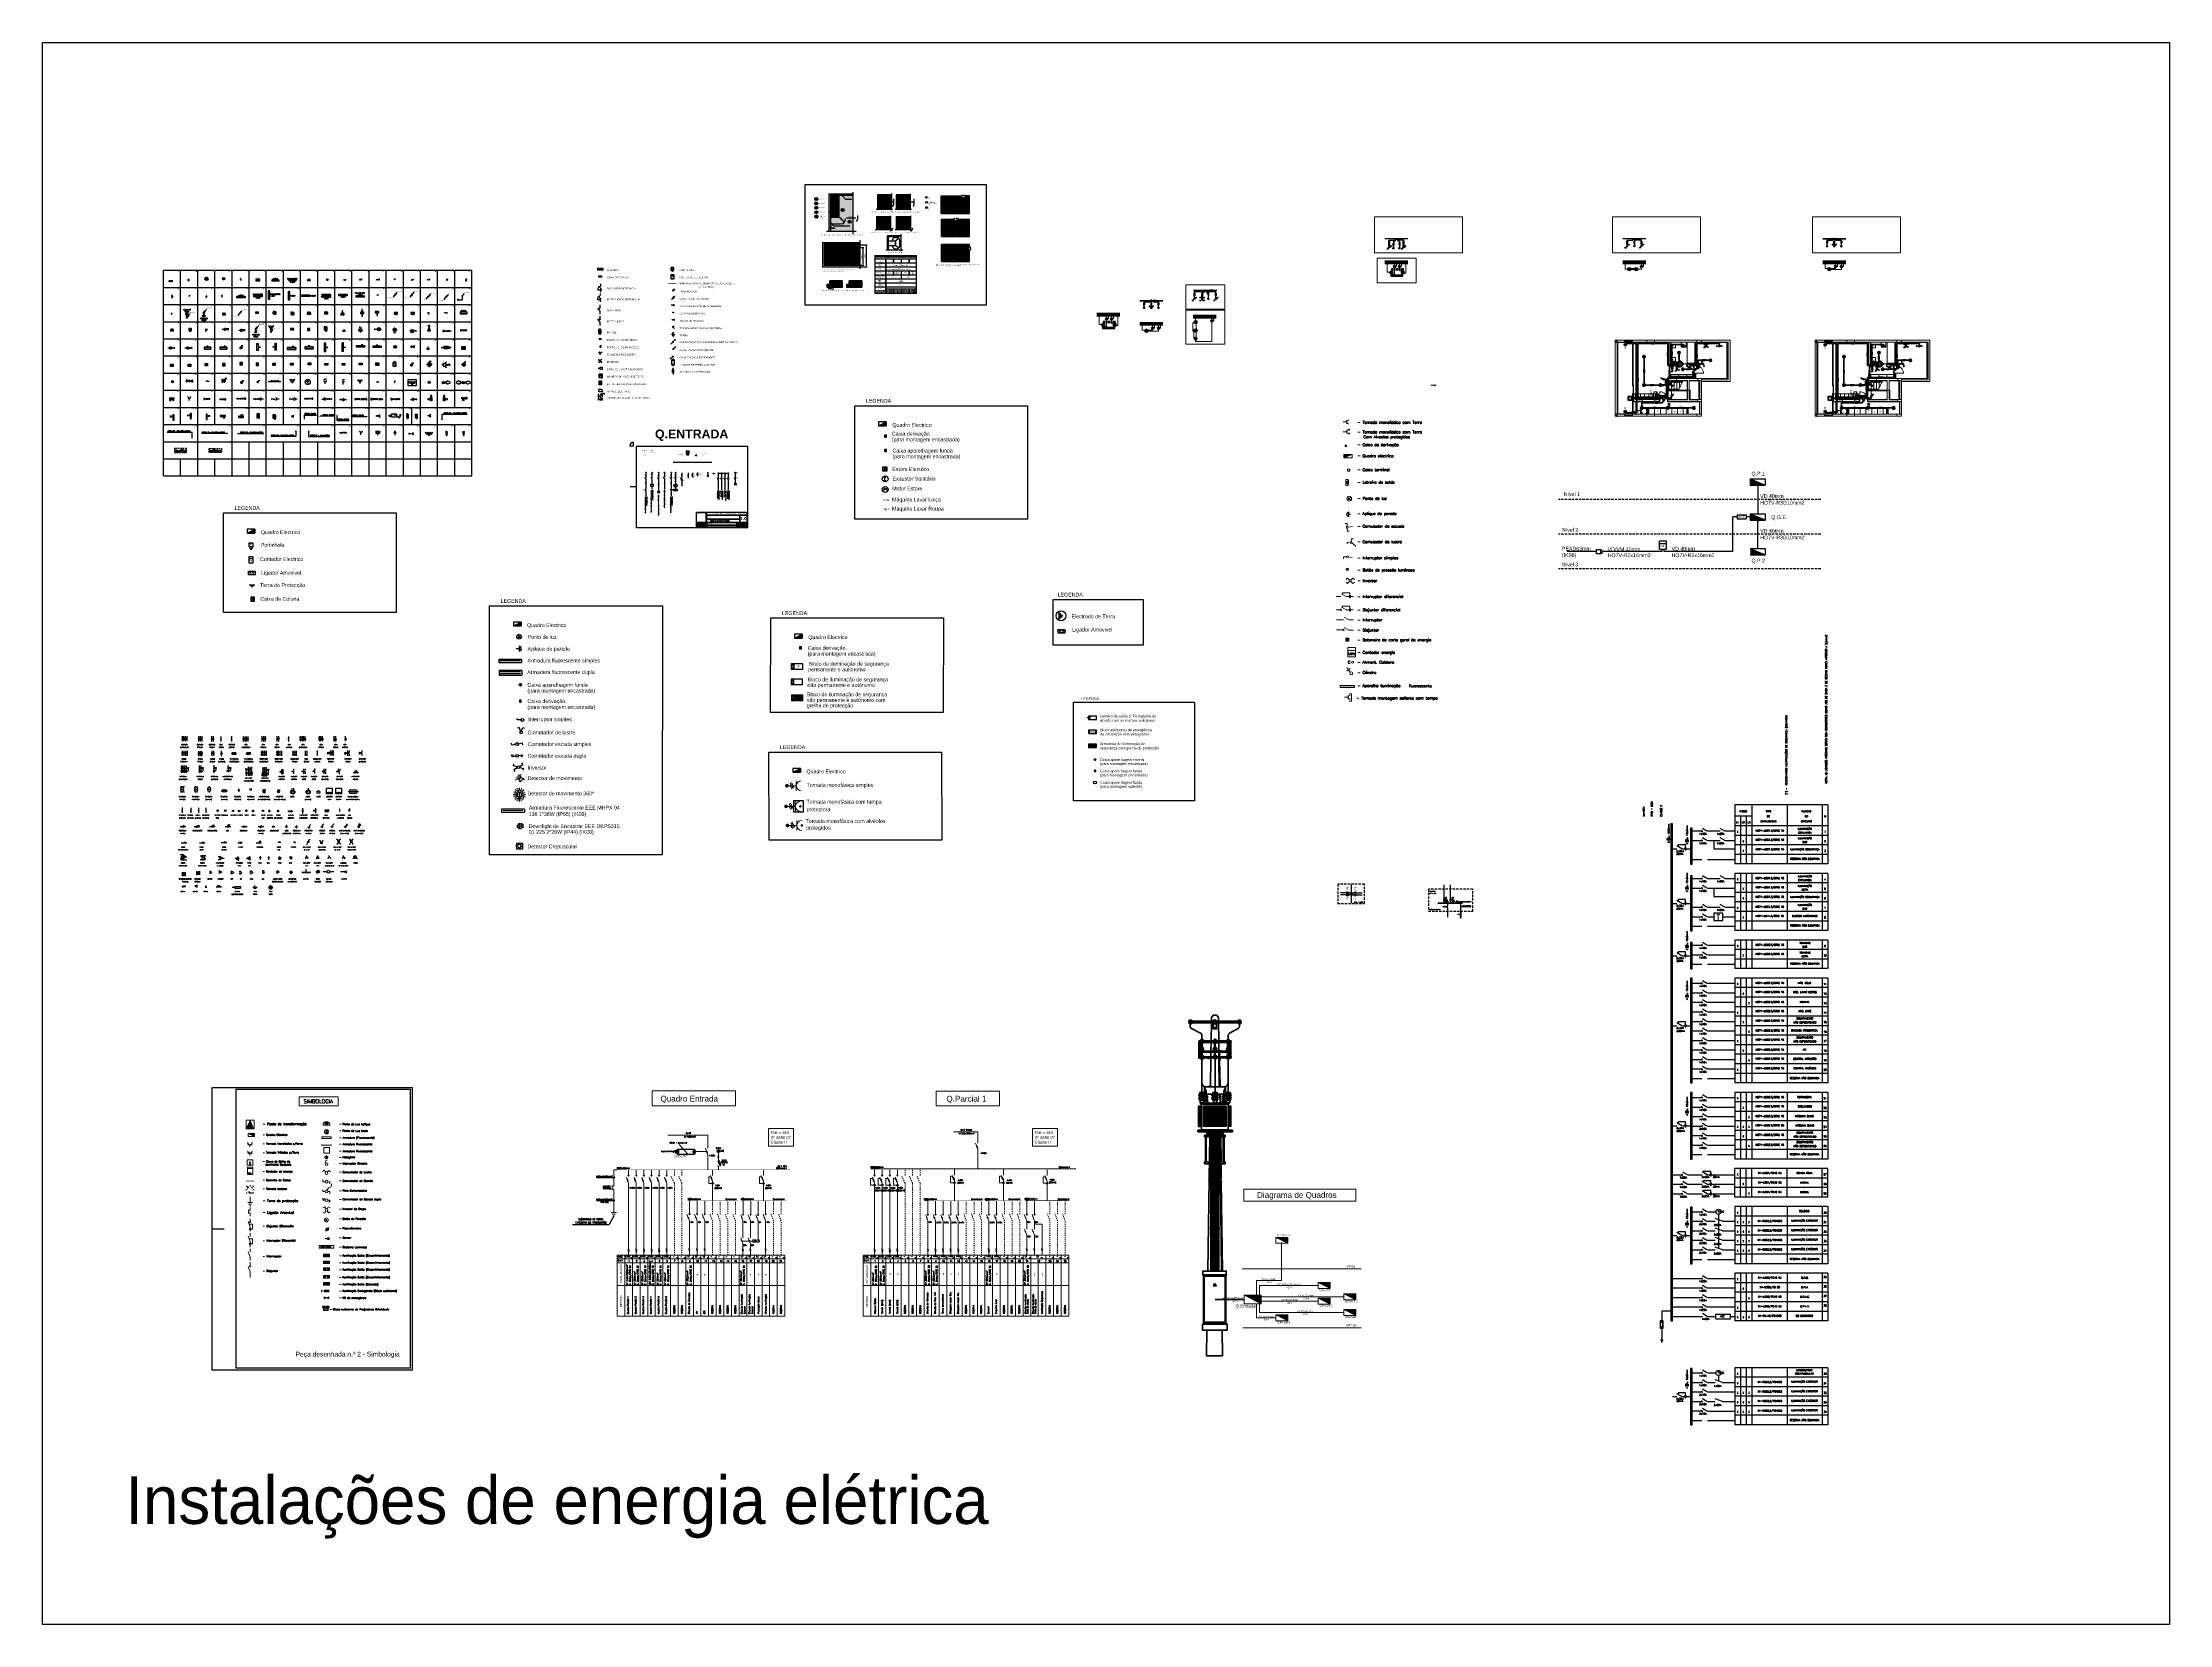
# Model space of a CAD drawing. Header units: millimetres. Extents: x 145 to 60311, y -8355 to 8851.
# Drawn here: x 283.9 to 507.3, y 323.8 to 489.9 of the extents above; entities that cross this region are included whole.
import ezdxf
from ezdxf.enums import TextEntityAlignment as Align
from ezdxf.lldxf.tags import DXFTag

# ---------------------------------------------------------------- set-up
doc = ezdxf.new("R2010")
doc.units = ezdxf.units.MM
for name, pattern in [('ACAD_ISO02W100', [15, 12, -3]), ('ACAD_ISO03W100', [30, 12, -18]), ('DASHDOT', [1, 0.5, -0.25, 0, -0.25]), ('EIXO', [54, 20, -7, 0, -7, 20]), ('HIDDEN', [0.375, 0.25, -0.125]), ('HIDDEN2', [4.7625, 3.175, -1.5875])]:
    doc.linetypes.add(name, pattern=pattern)
for name, color, linetype, lineweight in [('3', 3, 'Continuous', 0), ('BARRAMENTO', 3, 'Continuous', 0), ('CAIXAS', 6, 'Continuous', 0), ('EL_ILUMINACAO', 1, 'Continuous', 30), ('Elect_Diagrama', 4, 'Continuous', 30), ('Elect_Iluminacao', 4, 'Continuous', 35), ('Elect_QuadrosElectricos', 4, 'Continuous', 15), ('Elect_Simbologia', 4, 'Continuous', 15), ('ILUMINA', 4, 'Continuous', 0), ('Texto$0$5-200-Blocos', 3, 'Continuous', 30), ('Texto$0$5-200-Texto', 2, 'Continuous', 20), ('Xref_bases Arq_E$0$_000 LAYOUT181', 8, 'Continuous', 0), ('Xref_bases Arq_E$0$_000 LAYOUT6', 8, 'Continuous', 0), ('Xref_bases Arq_E$0$_000 LAYOUT9', 8, 'Continuous', 0), ('Xref_bases Arq_E$0$_70 2D35', 8, 'Continuous', 0), ('Xref_bases Arq_E$0$_70 2D89', 8, 'Continuous', 0), ('Xref_bases Arq_E$0$_71 2D PLANTAS1', 8, 'Continuous', 0), ('Xref_bases Arq_E$0$_71 2D PLANTAS181', 8, 'Continuous', 0), ('Xref_bases Arq_E$0$_73 EQUIP1', 8, 'Continuous', 0), ('Xref_bases Arq_E$0$_73 EQUIP6', 8, 'Continuous', 0), ('Xref_bases Arq_E$0$_80 TUBOS89', 8, 'Continuous', 0), ('Xref_bases Arq_E$0$_99 LAYOUT1', 8, 'Continuous', 0), ('Xref_bases Arq_E$0$tramas12', 8, 'Continuous', 0), ('Xref_bases Arq_E$0$tramas35', 8, 'Continuous', 0), ('Xref_bases Arq_E$0$X_Legendas1', 8, 'Continuous', 0)]:
    doc.layers.add(name, color=color, linetype=linetype, lineweight=lineweight)
for name, color, linetype in [('Alimentações gerais', 3, 'Continuous'), ('CAMINHO DE CABOS', 3, 'Continuous'), ('CCTV', 3, 'Continuous'), ('COMANDO', 3, 'Continuous'), ('DETECÇÃO DE INCÊNDIOS', 3, 'Continuous'), ('DISTRIBUIÇÃO', 3, 'Continuous'), ('ELEC', 5, 'Continuous'), ('ELECTR', 5, 'Continuous'), ('ELECTRICIDADE', 5, 'Continuous'), ('EQUIPAMENTOS', 3, 'Continuous'), ('ILUMINACAO', 5, 'Continuous'), ('ILUMINAÇÃO', 5, 'Continuous'), ('Iluminação normal', 3, 'Continuous'), ('Iluminação segurança', 3, 'Continuous'), ('Infra-estruturas Eléctricas', 4, 'Continuous'), ('LEGENDA', 7, 'Continuous'), ('LETREIROS', 3, 'Continuous'), ('LIGAÇÕES', 5, 'Continuous'), ('LINHA DE CHAMADA', 2, 'Continuous'), ('MONÓXIDO', 7, 'Continuous'), ('Q.G.', 5, 'Continuous'), ('quadros', 1, 'Continuous'), ('Quadros eléctricos', 3, 'Continuous'), ('R. TERRAS', 5, 'Continuous'), ('SISTEMA TV', 3, 'Continuous'), ('SOM', 3, 'Continuous'), ('TOMADAS', 3, 'Continuous'), ('Tomadas usos gerais', 3, 'Continuous'), ('trama', 25, 'Continuous'), ('VD PORTEIRO', 3, 'Continuous'), ('WC', 7, 'Continuous')]:
    doc.layers.add(name, color=color, linetype=linetype)
doc.layers.add('DE-BT-TOMADAS', color=7, linetype='Continuous', lineweight=20, true_color=0x06e0f9)
doc.styles.add('ARIAL', font='arial.ttf')
doc.styles.add('LINHA DE CHAMADA', font='romans.shx', dxfattribs={"height": 2})
doc.styles.add('romanC', font='romanc.shx', dxfattribs={"height": 2})
doc.styles.add('ROMANC 2mm', font='romanc.shx', dxfattribs={"height": 2})
doc.styles.add('ROMAND', font='romand')
doc.styles.add('ROMANS', font='romans', dxfattribs={"height": 1.2})
doc.styles.add('ROMANS - 2', font='romans.shx', dxfattribs={"height": 2})
doc.styles.add('ROMANS-1.5mm', font='ROMANS.shx', dxfattribs={"width": 0.7, "height": 1.5})
doc.styles.add('ROMANS8', font='ROMANS', dxfattribs={"height": 0.2})
doc.styles.add('ROMANT', font='arial.ttf')
doc.styles.add('ROMANTIC 2mm', font='romantic.ttf', dxfattribs={"height": 2})
doc.styles.add('SANSSERIFBOLD', font='sasb____.pfb', dxfattribs={"height": 0.4})
doc.styles.add('SIMPLEX', font='SIMPLEX.SHX')
doc.styles.add('Tec18', font='romans.shx', dxfattribs={"oblique": 15, "height": 1.8})
doc.styles.add('Tec25', font='romans.shx', dxfattribs={"oblique": 15, "height": 2.5})
doc.styles.add('Texto$0$Standard', font='arial.ttf')
doc.styles.add('TXT', font='txt', dxfattribs={"height": 0.25})
doc.styles.add('Xref_bases Arq_E$0$GENERATED_STYLE_1', font='')
doc.styles.add('Xref_bases Arq_E$0$GENERATED_STYLE_2', font='')
doc.styles.add('Xref_bases Arq_E$0$GENERATED_STYLE_3', font='arial.ttf')
doc.styles.get('Xref_bases Arq_E$0$GENERATED_STYLE_1').set_extended_font_data('Arial Narrow Ocidental', bold=True)
doc.styles.get('Xref_bases Arq_E$0$GENERATED_STYLE_2').set_extended_font_data('Arial Narrow Ocidental')
tags = doc.linetypes.add('DASHED2', pattern=[9.525, 6.35, -3.175]).pattern_tags.tags
tags[6:7] = [DXFTag(74, 4), DXFTag(75, 0), DXFTag(340, '0'), DXFTag(46, 1.0), DXFTag(50, 0.0), DXFTag(44, 0.0), DXFTag(45, 0.0)]
tags[4:5] = [DXFTag(74, 4), DXFTag(75, 0), DXFTag(340, '0'), DXFTag(46, 1.0), DXFTag(50, 0.0), DXFTag(44, 0.0), DXFTag(45, 0.0)]
pattern_1 = [(45, (-282.26086, -311.835), (-0.3367596, 0.3367596), [])]
pattern_2 = [(45, (226.733724, 336.95474), (-0.0224506403, 0.0224506403), [])]
pattern_3 = [(120, (226.733724, 336.95474), (-0.0274963066, -0.015875), [])]
pattern_4 = [(45, (496.76431, 443.392664), (-0.02828427, 0.02828427), [])]
pattern_5 = [(45, (475.764372, 443.392664), (-0.02828427, 0.02828427), [])]

# ---------------------------------------------------------------- blocks, each defined once
blk = doc.blocks.new('ARM1-2')
at = {"color": 7}
for points, const_width in [([(0.6, 0), (-0.6, 0)], 0.075), ([(-0.59, 0.08), (-0.59, -0.08)], 0.025), ([(0.59, 0.08), (0.59, -0.08)], 0.025)]:
    blk.add_lwpolyline(points, dxfattribs=dict(at, const_width=const_width))
blk = doc.blocks.new('CAIXA')
at = {"layer": 'LIGAÇÕES'}
blk.add_hatch(color=256, dxfattribs=at).paths.add_polyline_path([(-1, -1), (1, -1), (1, 1), (-1, 1)])
at = {"layer": 'LIGAÇÕES', "color": 8}
for p, q in [((-1, -0.6), (1, 0.6)), ((-1, 0.6), (1, -0.6)), ((0.6, 1), (-0.6, -1)), ((-0.6, 1), (0.6, -1)), ((0, -1), (0, 1)), ((-1, 0), (1, 0))]:
    blk.add_line(p, q, dxfattribs=at)
blk.add_lwpolyline([(-1, -1), (1, -1), (1, 1), (-1, 1)], close=True, dxfattribs=at)
blk = doc.blocks.new('02')
at = {"layer": 'ILUMINACAO', "color": 1, "linetype": 'Continuous'}
for p, q in [((-3.6, 0), (3.6, 0)), ((0, 3.6), (0, -3.6))]:
    blk.add_line(p, q, dxfattribs=at)
at = {"layer": 'ILUMINACAO', "color": 3, "linetype": 'Continuous'}
blk.add_circle((0, 0), 2.81, dxfattribs=at)
blk = doc.blocks.new('03')
at = {"layer": 'ILUMINACAO', "color": 1, "linetype": 'Continuous'}
for p, q in [((-2.5, 0), (2.5, 0)), ((0, 2.5), (0, -2.5))]:
    blk.add_line(p, q, dxfattribs=at)
at = {"layer": 'ILUMINACAO', "color": 3, "linetype": 'Continuous'}
blk.add_circle((0, 0), 1.97, dxfattribs=at)
blk = doc.blocks.new('04')
at = {"layer": 'COMANDO'}
for p, q in [((0, 3.2), (-0.65, 3.2)), ((0, 1.2), (0, 3.2))]:
    blk.add_line(p, q, dxfattribs=at)
blk.add_circle((0, 0.6), 0.6, dxfattribs=at)
blk = doc.blocks.new('Q.G.')
at = {"layer": 'Q.G.'}
blk.add_hatch(color=256, dxfattribs=at).paths.add_polyline_path([(-3.6, 0), (3.6, 0), (3.6, 2.9)])
blk.add_line((-3.6, 0), (3.6, 2.9), dxfattribs=at)
blk.add_lwpolyline([(3.6, 0), (3.6, 2.9), (-3.6, 2.9), (-3.6, 0)], close=True, dxfattribs=at)
blk = doc.blocks.new('05')
at = {"layer": 'Q.G.'}
blk.add_blockref('Q.G.', (0, 0), dxfattribs=at)
at = {"layer": 'Q.G.', "color": 2, "style": 'ROMANTIC 2mm'}
blk.add_text('Q.G.', height=2, dxfattribs=at).set_placement((0, 3.9), align=Align.CENTER)
blk = doc.blocks.new('LÂM. 1x36W')
at = {"layer": 'ILUMINACAO', "color": 3, "linetype": 'Continuous'}
for p, q in [((6, 1.125), (-6, 1.125)), ((-6, 1.125), (-6, -1.125)), ((6, 1.125), (6, -1.125)), ((6, -1.125), (-6, -1.125))]:
    blk.add_line(p, q, dxfattribs=at)
at = {"layer": 'ILUMINACAO', "color": 5, "linetype": 'Continuous', "const_width": 0.6}
blk.add_lwpolyline([(-6, 0), (6, 0)], dxfattribs=at)
blk = doc.blocks.new('06')
at = {"layer": 'ILUMINACAO'}
blk.add_blockref('LÂM. 1x36W', (0, 0), dxfattribs=at)
at = {"layer": 'ILUMINACAO', "color": 3, "style": 'ROMANS'}
blk.add_text('1x36W', height=2, dxfattribs=at).set_placement((0, 2.125), align=Align.CENTER)
blk = doc.blocks.new('LÂM. VIGILIA-EMERG. 1x36W')
at = {"layer": 'ILUMINACAO', "color": 3, "linetype": 'Continuous'}
for p, q in [((6, 1.125), (-6, 1.125)), ((-6, 1.125), (-6, -1.125)), ((6, 1.125), (6, -1.125)), ((6, -1.125), (-6, -1.125))]:
    blk.add_line(p, q, dxfattribs=at)
at = {"layer": 'ILUMINACAO', "color": 5, "linetype": 'Continuous', "const_width": 0.6}
blk.add_lwpolyline([(-6, 0), (6, 0)], dxfattribs=at)
blk = doc.blocks.new('07')
at = {"layer": 'ILUMINACAO'}
blk.add_blockref('LÂM. VIGILIA-EMERG. 1x36W', (0, 0), dxfattribs=at)
at = {"layer": 'ILUMINACAO', "color": 3, "style": 'ROMANS', "width": 0.8}
blk.add_text('VIGILIA/EMERG.', height=2, dxfattribs=at).set_placement((0, 2.125), align=Align.CENTER)
blk.add_text('1x36W', height=2, dxfattribs=at).set_placement((0, -2.125), align=Align.TOP_CENTER)
blk = doc.blocks.new('08')
at = {"layer": 'ILUMINACAO', "color": 1}
for p, q in [((-2.9, 0.9), (2.9, 0.9)), ((0, 3.1), (0, 0))]:
    blk.add_line(p, q, dxfattribs=at)
at = {"layer": 'ILUMINACAO', "color": 3}
blk.add_line((-2.5, 0), (2.5, 0), dxfattribs=at)
blk.add_arc((0, 0), 2.5, 0, 180, dxfattribs=at)
blk = doc.blocks.new('09')
at = {"layer": 'COMANDO'}
h = blk.add_hatch(color=3, dxfattribs=at)
edge = h.paths.add_edge_path()
edge.add_arc((0, 0), 0.415, 0, 360)
at = {"layer": 'COMANDO', "color": 3}
for radius in [1.5, 0.415]:
    blk.add_circle((0, 0), radius, dxfattribs=at)
blk = doc.blocks.new('010')
at = {"layer": 'LIGAÇÕES', "color": 3}
for p, q in [((-1.7, -0.9), (-0.2, 0.9)), ((-0.7, -0.9), (0.6, 0.7)), ((0.5, -0.9), (2, 0.9)), ((1.3, 0.9), (2.6, 0.9))]:
    blk.add_line(p, q, dxfattribs=at)
blk.add_circle((0.7, 0.9), 0.25, dxfattribs=at)
blk = doc.blocks.new('011')
at = {"layer": 'LIGAÇÕES', "color": 3}
for p, q in [((-2.1, -0.9), (-0.7, 0.9)), ((-1.2, -0.9), (0.3, 0.9)), ((-0.3, -0.9), (1, 0.7)), ((1, -0.9), (2.4, 0.9)), ((1.8, 0.9), (3.1, 0.9))]:
    blk.add_line(p, q, dxfattribs=at)
blk.add_circle((1.2, 0.9), 0.25, dxfattribs=at)
blk = doc.blocks.new('012')
at = {"layer": 'LIGAÇÕES', "color": 3}
for p, q in [((-2.6, -0.9), (-1.2, 0.9)), ((-1.7, -0.9), (-0.2, 0.9)), ((-0.7, -0.9), (0.7, 0.9)), ((0.2, -0.9), (1.5, 0.7)), ((1.5, -0.9), (2.9, 0.9)), ((2.3, 0.9), (3.5, 0.9))]:
    blk.add_line(p, q, dxfattribs=at)
blk.add_circle((1.7, 0.9), 0.25, dxfattribs=at)
blk = doc.blocks.new('013')
at = {"layer": 'LIGAÇÕES', "color": 3}
for p, q in [((-1.2, -0.9), (0.3, 0.9)), ((-0.3, -0.9), (1, 0.7))]:
    blk.add_line(p, q, dxfattribs=at)
blk.add_circle((1.2, 0.9), 0.25, dxfattribs=at)
blk = doc.blocks.new('014')
at = {"layer": 'LIGAÇÕES', "color": 3}
for p, q in [((-1.5, -0.9), (0, 0.9)), ((-0.7, -0.9), (0.7, 0.9)), ((0.2, -0.9), (1.5, 0.7))]:
    blk.add_line(p, q, dxfattribs=at)
blk.add_circle((1.7, 0.9), 0.25, dxfattribs=at)
blk = doc.blocks.new('015')
at = {"layer": 'LIGAÇÕES', "color": 3}
for p, q in [((-2.1, -0.9), (-0.7, 0.9)), ((-1.2, -0.9), (0.3, 0.9)), ((-0.3, -0.9), (1.2, 0.9)), ((0.7, -0.9), (2, 0.7))]:
    blk.add_line(p, q, dxfattribs=at)
blk.add_circle((2.1, 0.9), 0.25, dxfattribs=at)
blk = doc.blocks.new('016')
at = {"layer": 'LIGAÇÕES', "color": 3}
for p, q in [((-0.9, 0.2), (0.9, 1.7)), ((-0.9, -0.7), (0.7, 0.6)), ((0.9, -1.2), (0.9, 0.1)), ((-0.9, -2), (0.9, -0.5))]:
    blk.add_line(p, q, dxfattribs=at)
blk.add_circle((0.9, 0.7), 0.25, dxfattribs=at)
blk = doc.blocks.new('017')
at = {"layer": 'LIGAÇÕES', "color": 3}
for p, q in [((-0.9, 0.7), (0.9, 2.1)), ((-0.9, -0.3), (0.9, 1.2)), ((-0.9, -1.2), (0.7, 0.1)), ((-0.9, -2.4), (0.9, -1)), ((0.9, -1.6), (0.9, -0.4))]:
    blk.add_line(p, q, dxfattribs=at)
blk.add_circle((0.9, 0.3), 0.25, dxfattribs=at)
blk = doc.blocks.new('018')
at = {"layer": 'LIGAÇÕES', "color": 3}
for p, q in [((-0.9, 1.2), (0.9, 2.6)), ((-0.9, 0.2), (0.9, 1.7)), ((-0.9, -0.7), (0.9, 0.7)), ((-0.9, -1.7), (0.7, -0.4)), ((-0.9, -2.9), (0.9, -1.5)), ((0.9, -2.1), (0.9, -0.8))]:
    blk.add_line(p, q, dxfattribs=at)
blk.add_circle((0.9, -0.2), 0.25, dxfattribs=at)
blk = doc.blocks.new('019')
at = {"layer": 'LIGAÇÕES', "color": 3}
for p, q in [((-0.9, -0.3), (0.9, 1.2)), ((-0.9, -1.2), (0.7, 0.1))]:
    blk.add_line(p, q, dxfattribs=at)
blk.add_circle((0.9, 0.3), 0.25, dxfattribs=at)
blk = doc.blocks.new('020')
at = {"layer": 'LIGAÇÕES', "color": 3}
for p, q in [((-0.9, 0.2), (0.9, 1.7)), ((-0.9, -0.7), (0.9, 0.7)), ((-0.9, -1.7), (0.7, -0.4))]:
    blk.add_line(p, q, dxfattribs=at)
blk.add_circle((0.9, -0.2), 0.25, dxfattribs=at)
blk = doc.blocks.new('021')
at = {"layer": 'LIGAÇÕES', "color": 3}
for p, q in [((-0.9, 0.7), (0.9, 2.1)), ((-0.9, -0.3), (0.9, 1.2)), ((-0.9, -1.2), (0.9, 0.3)), ((-0.9, -2.1), (0.7, -0.8))]:
    blk.add_line(p, q, dxfattribs=at)
blk.add_circle((0.9, -0.7), 0.25, dxfattribs=at)
blk = doc.blocks.new('LÂM. 1x58W')
at = {"layer": 'ILUMINACAO', "color": 3, "linetype": 'Continuous'}
for p, q in [((-7.5, 1.125), (-7.5, -1.125)), ((7.5, 1.125), (-7.5, 1.125)), ((7.5, 1.125), (7.5, -1.125)), ((7.5, -1.125), (-7.5, -1.125))]:
    blk.add_line(p, q, dxfattribs=at)
at = {"layer": 'ILUMINACAO', "color": 5, "linetype": 'Continuous', "const_width": 0.6}
blk.add_lwpolyline([(-7.5, 0), (7.5, 0)], dxfattribs=at)
blk = doc.blocks.new('022')
at = {"layer": 'ILUMINACAO', "linetype": 'Continuous'}
blk.add_blockref('LÂM. 1x58W', (0, 0), dxfattribs=at)
at = {"layer": 'ILUMINACAO', "color": 3, "style": 'ROMANS'}
blk.add_text('1x58W', height=2, dxfattribs=at).set_placement((0, 2.125), align=Align.CENTER)
blk = doc.blocks.new('VIGILIA EMERG. 1x58W')
at = {"layer": 'ILUMINACAO', "color": 3, "linetype": 'Continuous'}
for p, q in [((7.5, 1.125), (-7.5, 1.125)), ((-7.5, 1.125), (-7.5, -1.125)), ((7.5, 1.125), (7.5, -1.125)), ((7.5, -1.125), (-7.5, -1.125))]:
    blk.add_line(p, q, dxfattribs=at)
at = {"layer": 'ILUMINACAO', "color": 5, "linetype": 'Continuous', "const_width": 0.6}
blk.add_lwpolyline([(-7.5, 0), (7.5, 0)], dxfattribs=at)
blk = doc.blocks.new('023')
at = {"layer": 'ILUMINACAO'}
blk.add_blockref('VIGILIA EMERG. 1x58W', (0, 0), dxfattribs=at)
at = {"layer": 'ILUMINACAO', "color": 3, "style": 'ROMANS', "width": 0.8}
blk.add_text('VIGILIA/EMERG.', height=2, dxfattribs=at).set_placement((0, 2.125), align=Align.CENTER)
blk.add_text('1x58W', height=2, dxfattribs=at).set_placement((0, -2.125), align=Align.TOP_CENTER)
blk = doc.blocks.new('LÂM. VIG. EMERG. 1x58W')
at = {"layer": 'ILUMINACAO', "color": 3, "linetype": 'Continuous'}
for p, q in [((-1.125, -7.5), (-1.125, 7.5)), ((1.125, 7.5), (-1.125, 7.5)), ((1.125, -7.5), (1.125, 7.5)), ((1.125, -7.5), (-1.125, -7.5))]:
    blk.add_line(p, q, dxfattribs=at)
at = {"layer": 'ILUMINACAO', "color": 5, "linetype": 'Continuous', "const_width": 0.6}
blk.add_lwpolyline([(0, 7.5), (0, -7.5)], dxfattribs=at)
blk = doc.blocks.new('024')
at = {"layer": 'ILUMINACAO'}
blk.add_blockref('LÂM. VIG. EMERG. 1x58W', (0, 0), dxfattribs=at)
at = {"layer": 'ILUMINACAO', "color": 3, "style": 'ROMANS', "width": 0.8}
blk.add_text('VIGILIA/EMERG.', height=2, dxfattribs=at).set_placement((2.125, 0.5))
blk.add_text('1x58W', height=2, dxfattribs=at).set_placement((2.125, -0.5), align=Align.TOP_LEFT)
blk = doc.blocks.new('025')
at = {"layer": 'ILUMINACAO'}
blk.add_blockref('LÂM. VIG. EMERG. 1x58W', (0, 0), dxfattribs=at)
at = {"layer": 'ILUMINACAO', "color": 3, "style": 'ROMANS'}
blk.add_text('1x58W', height=2, dxfattribs=at).set_placement((2.125, 0), align=Align.MIDDLE_LEFT)
blk = doc.blocks.new('026')
at = {"layer": 'ILUMINACAO'}
blk.add_blockref('LÂM. 1x58W', (0, 0), dxfattribs=at)
at = {"layer": 'ILUMINACAO', "color": 3, "style": 'ROMANS'}
blk.add_text('1x58W', height=2, dxfattribs=at).set_placement((8.5, 0), align=Align.MIDDLE_LEFT)
blk = doc.blocks.new('027')
at = {"layer": 'ILUMINACAO'}
blk.add_blockref('VIGILIA EMERG. 1x58W', (0, 0), dxfattribs=at)
at = {"layer": 'ILUMINACAO', "color": 3, "style": 'ROMANS', "width": 0.8}
for s, p in [('VIGILIA/EMERG.', (0, -2.125)), ('1x58W', (0, -5.125))]:
    blk.add_text(s, height=2, dxfattribs=at).set_placement(p, align=Align.TOP_CENTER)
blk = doc.blocks.new('028')
at = {"layer": 'ILUMINACAO', "linetype": 'Continuous'}
blk.add_blockref('LÂM. 1x58W', (0, 0), dxfattribs=at)
at = {"layer": 'ILUMINACAO', "color": 3, "style": 'ROMANS'}
blk.add_text('1x58W', height=2, dxfattribs=at).set_placement((0, -2.125), align=Align.TOP_CENTER)
blk = doc.blocks.new('029')
at = {"layer": 'ILUMINACAO'}
blk.add_blockref('VIGILIA EMERG. 1x58W', (0, 0), dxfattribs=at)
at = {"layer": 'ILUMINACAO', "color": 3, "style": 'ROMANS', "width": 0.8}
for s, p in [('VIGILIA/EMERG.', (0, 5.125)), ('1x58W', (0, 2.125))]:
    blk.add_text(s, height=2, dxfattribs=at).set_placement(p, align=Align.CENTER)
blk = doc.blocks.new('030')
at = {"layer": 'LIGAÇÕES', "color": 3}
for p, q in [((-1.2, -0.9), (0.3, 0.9)), ((-0.3, -0.9), (1.2, 0.9))]:
    blk.add_line(p, q, dxfattribs=at)
blk = doc.blocks.new('031')
at = {"layer": 'LIGAÇÕES', "color": 5, "linetype": 'Continuous'}
for p, q in [((2.7, 3.1), (5.3, 6.1)), ((-2.7, -3.1), (-5.3, -6.1))]:
    blk.add_line(p, q, dxfattribs=at)
at = {"layer": 'LIGAÇÕES', "color": 3, "linetype": 'Continuous'}
for points in [[(1, 1), (3.3, 2.6), (2.2, 3.6)], [(-1, -1), (-3.3, -2.6), (-2.2, -3.6)]]:
    blk.add_lwpolyline(points, close=True, dxfattribs=at)
at = {"layer": 'LIGAÇÕES'}
blk.add_blockref('CAIXA', (0, 0), dxfattribs=at)
at = {"layer": 'LIGAÇÕES', "color": 3, "linetype": 'Continuous', "style": 'ROMANTIC 2mm'}
blk.add_text('DO PISO 1', height=2, dxfattribs=at).set_placement((5.3, 7.1))
blk.add_text('DA CAVE', height=2, dxfattribs=at).set_placement((-5.3, -7.1), align=Align.TOP_RIGHT)
blk = doc.blocks.new('032')
at = {"layer": 'LIGAÇÕES', "color": 5, "linetype": 'Continuous'}
for p, q in [((3.6, 4.1), (1, 1)), ((-2.7, -3.1), (-5.3, -6.1))]:
    blk.add_line(p, q, dxfattribs=at)
at = {"layer": 'LIGAÇÕES', "color": 3, "linetype": 'Continuous'}
for points in [[(5.3, 6.1), (3, 4.6), (4.2, 3.6)], [(-1, -1), (-3.3, -2.6), (-2.2, -3.6)]]:
    blk.add_lwpolyline(points, close=True, dxfattribs=at)
at = {"layer": 'LIGAÇÕES'}
blk.add_blockref('CAIXA', (0, 0), dxfattribs=at)
at = {"layer": 'LIGAÇÕES', "color": 3, "linetype": 'Continuous', "style": 'ROMANTIC 2mm'}
blk.add_text('AO PISO 1', height=2, dxfattribs=at).set_placement((5.3, 7.1))
blk.add_text('DA CAVE', height=2, dxfattribs=at).set_placement((-5.3, -7.1), align=Align.TOP_RIGHT)
blk = doc.blocks.new('038')
at = {"layer": 'LIGAÇÕES', "color": 5, "linetype": 'Continuous'}
blk.add_line((2.7, 3.1), (5.3, 6.1), dxfattribs=at)
at = {"layer": 'LIGAÇÕES'}
blk.add_line((0, -1), (0, -5), dxfattribs=at)
at = {"layer": 'LIGAÇÕES', "color": 3, "linetype": 'Continuous'}
blk.add_lwpolyline([(1, 1), (3.3, 2.6), (2.2, 3.6)], close=True, dxfattribs=at)
at = {"layer": 'ILUMINACAO', "xscale": -1, "rotation": 180}
blk.add_blockref('08', (0, -5), dxfattribs=at)
at = {"layer": 'LIGAÇÕES'}
for name, p in [('CAIXA', (0, 0)), ('016', (0, -3))]:
    blk.add_blockref(name, p, dxfattribs=at)
at = {"layer": 'ILUMINACAO', "color": 3, "style": 'ROMANC 2mm', "width": 0.8}
for s, p in [('A 0,5m DO', (0, -9.1)), ('FOSSO', (0, -12.4))]:
    blk.add_text(s, height=2, dxfattribs=at).set_placement(p, align=Align.TOP_CENTER)
at = {"layer": 'LIGAÇÕES', "color": 3, "linetype": 'Continuous', "style": 'ROMANTIC 2mm'}
blk.add_text('DO R/C', height=2, dxfattribs=at).set_placement((5.3, 7.1))
blk = doc.blocks.new('Q.E.')
at = {"layer": 'Q.G.'}
blk.add_hatch(color=256, dxfattribs=at).paths.add_polyline_path([(-2.6, 0), (2.6, 0), (2.6, 1.9)])
blk.add_line((-2.6, 0), (2.6, 1.9), dxfattribs=at)
blk.add_lwpolyline([(2.6, 0), (2.6, 1.9), (-2.6, 1.9), (-2.6, 0)], close=True, dxfattribs=at)
blk = doc.blocks.new('039')
at = {"layer": 'Q.G.'}
blk.add_blockref('Q.E.', (0, 0), dxfattribs=at)
at = {"layer": 'Q.G.', "color": 2, "style": 'ROMANTIC 2mm'}
blk.add_text('Q.E.', height=2, dxfattribs=at).set_placement((0, 2.9), align=Align.CENTER)
blk = doc.blocks.new('040')
at = {"layer": 'LIGAÇÕES', "color": 5, "linetype": 'Continuous'}
for p, q in [((2.2, 2.6), (4.8, 5.7)), ((-3.1, -3.6), (-0.5, -0.6))]:
    blk.add_line(p, q, dxfattribs=at)
at = {"layer": 'LIGAÇÕES', "color": 3, "linetype": 'Continuous'}
for points in [[(0.5, 0.6), (2.8, 2.2), (1.6, 3.1)], [(-4.8, -5.7), (-2.5, -4.1), (-3.6, -3.2)]]:
    blk.add_lwpolyline(points, close=True, dxfattribs=at)
at = {"layer": 'LIGAÇÕES', "color": 3}
blk.add_circle((0, 0), 0.75, dxfattribs=at)
at = {"layer": 'LIGAÇÕES', "color": 3, "linetype": 'Continuous', "style": 'ROMANTIC 2mm'}
blk.add_text('DO PISO 1', height=2, dxfattribs=at).set_placement((4.8, 6.7))
blk.add_text('À CAVE', height=2, dxfattribs=at).set_placement((-4.8, -6.7), align=Align.TOP_RIGHT)
blk = doc.blocks.new('041')
at = {"layer": 'ILUMINACAO', "color": 3}
blk.add_lwpolyline([(-2.5, 0), (2.5, 0), (2.5, 2), (-2.5, 2)], close=True, dxfattribs=at)
at = {"layer": 'ILUMINACAO', "color": 2, "style": 'ROMANS8', "width": 0.8}
blk.add_text('EMERG.', height=1, dxfattribs=at).set_placement((0, 1), align=Align.MIDDLE_CENTER)
blk = doc.blocks.new('042')
at = {"layer": 'LETREIROS', "color": 2}
for p, q in [((0.5, 3.5), (-2.5, 3.5)), ((0.5, 4), (2.5, 3.5)), ((0.5, 3), (0.5, 4)), ((0.5, 3), (2.5, 3.5)), ((0.5, -1), (-2.5, -1)), ((0.5, -0.5), (2.5, -1)), ((0.5, -0.5), (0.5, -1.5)), ((0.5, -1.5), (2.5, -1))]:
    blk.add_line(p, q, dxfattribs=at)
at = {"layer": 'LETREIROS'}
blk.add_lwpolyline([(-3, 0), (3, 0), (3, 2.5), (-3, 2.5)], close=True, dxfattribs=at)
at = {"layer": 'LETREIROS', "color": 2, "style": 'ROMANS'}
blk.add_text('S', height=1.5, dxfattribs=at).set_placement((0, 1.2), align=Align.MIDDLE_CENTER)
blk = doc.blocks.new('043')
at = {"layer": 'LETREIROS', "color": 2}
for p, q in [((-0.5, 4), (-2.5, 3.5)), ((-0.5, 3), (-2.5, 3.5)), ((-0.5, 3), (-0.5, 4)), ((-0.5, 3.5), (2.5, 3.5)), ((-0.5, -0.5), (-2.5, -1)), ((-0.5, -1.5), (-2.5, -1)), ((-0.5, -0.5), (-0.5, -1.5)), ((-0.5, -1), (2.5, -1))]:
    blk.add_line(p, q, dxfattribs=at)
at = {"layer": 'LETREIROS'}
blk.add_lwpolyline([(-3, 0), (3, 0), (3, 2.5), (-3, 2.5)], close=True, dxfattribs=at)
at = {"layer": 'LETREIROS', "color": 2, "style": 'ROMANS'}
blk.add_text('S', height=1.5, dxfattribs=at).set_placement((0, 1.2), align=Align.MIDDLE_CENTER)
blk = doc.blocks.new('044')
at = {"layer": 'LETREIROS', "color": 2}
for p, q in [((0.5, 3.5), (-2.5, 3.5)), ((0.5, 4), (2.5, 3.5)), ((0.5, 3), (0.5, 4)), ((0.5, 3), (2.5, 3.5))]:
    blk.add_line(p, q, dxfattribs=at)
at = {"layer": 'LETREIROS'}
blk.add_lwpolyline([(-3, 0), (3, 0), (3, 2.5), (-3, 2.5)], close=True, dxfattribs=at)
at = {"layer": 'LETREIROS', "color": 2, "style": 'ROMANS'}
blk.add_text('S', height=1.5, dxfattribs=at).set_placement((0, 1.2), align=Align.MIDDLE_CENTER)
blk = doc.blocks.new('045')
at = {"layer": 'LETREIROS', "color": 2}
for p, q in [((-0.5, 4), (-2.5, 3.5)), ((-0.5, 3), (-2.5, 3.5)), ((-0.5, 3), (-0.5, 4)), ((-0.5, 3.5), (2.5, 3.5))]:
    blk.add_line(p, q, dxfattribs=at)
at = {"layer": 'LETREIROS'}
blk.add_lwpolyline([(-3, 0), (3, 0), (3, 2.5), (-3, 2.5)], close=True, dxfattribs=at)
at = {"layer": 'LETREIROS', "color": 2, "style": 'ROMANS'}
blk.add_text('S', height=1.5, dxfattribs=at).set_placement((0, 1.2), align=Align.MIDDLE_CENTER)
blk = doc.blocks.new('046')
at = {"layer": 'LETREIROS', "color": 2}
for p, q in [((-0.5, 5.5), (0, 3.5)), ((0.5, 5.5), (-0.5, 5.5)), ((0, 5.5), (0, 8.5)), ((0.5, 5.5), (0, 3.5))]:
    blk.add_line(p, q, dxfattribs=at)
at = {"layer": 'LETREIROS'}
blk.add_lwpolyline([(-3, 0), (3, 0), (3, 2.5), (-3, 2.5)], close=True, dxfattribs=at)
at = {"layer": 'LETREIROS', "color": 2, "style": 'ROMANS'}
blk.add_text('S', height=1.5, dxfattribs=at).set_placement((0, 1.2), align=Align.MIDDLE_CENTER)
blk = doc.blocks.new('047')
at = {"layer": 'LETREIROS', "color": 2}
for p, q in [((-0.5, 5.5), (0, 3.5)), ((0.5, 5.5), (-0.5, 5.5)), ((0, 5.5), (0, 8.5)), ((0.5, 5.5), (0, 3.5)), ((-0.5, -3), (0, -1)), ((0.5, -3), (-0.5, -3)), ((0.5, -3), (0, -1)), ((0, -3), (0, -6))]:
    blk.add_line(p, q, dxfattribs=at)
at = {"layer": 'LETREIROS'}
blk.add_lwpolyline([(-3, 0), (3, 0), (3, 2.5), (-3, 2.5)], close=True, dxfattribs=at)
at = {"layer": 'LETREIROS', "color": 2, "style": 'ROMANS'}
blk.add_text('S', height=1.5, dxfattribs=at).set_placement((0, 1.2), align=Align.MIDDLE_CENTER)
blk = doc.blocks.new('048')
at = {"layer": 'LETREIROS', "color": 2}
for p, q in [((-0.5, -3), (0, -1)), ((0.5, -3), (-0.5, -3)), ((0.5, -3), (0, -1)), ((0, -3), (0, -6))]:
    blk.add_line(p, q, dxfattribs=at)
at = {"layer": 'LETREIROS'}
blk.add_lwpolyline([(-3, 0), (3, 0), (3, 2.5), (-3, 2.5)], close=True, dxfattribs=at)
at = {"layer": 'LETREIROS', "color": 2, "style": 'ROMANS'}
blk.add_text('S', height=1.5, dxfattribs=at).set_placement((0, 1.2), align=Align.MIDDLE_CENTER)
blk = doc.blocks.new('049')
at = {"layer": 'LETREIROS', "color": 2}
for p, q in [((0.5, -3.5), (-2.5, -3.5)), ((0.5, -3), (2.5, -3.5)), ((0.5, -3), (0.5, -4)), ((0.5, -4), (2.5, -3.5))]:
    blk.add_line(p, q, dxfattribs=at)
at = {"layer": 'LETREIROS'}
blk.add_lwpolyline([(-3, -2.5), (3, -2.5), (3, 0), (-3, 0)], close=True, dxfattribs=at)
at = {"layer": 'LETREIROS', "color": 2, "style": 'ROMANS'}
blk.add_text('S', height=1.5, dxfattribs=at).set_placement((0, -1.2), align=Align.MIDDLE_CENTER)
blk = doc.blocks.new('050')
at = {"layer": 'LETREIROS', "color": 2}
for p, q in [((-0.5, -0.5), (-2.5, -1)), ((-0.5, -1.5), (-2.5, -1)), ((-0.5, -0.5), (-0.5, -1.5)), ((-0.5, -1), (2.5, -1))]:
    blk.add_line(p, q, dxfattribs=at)
at = {"layer": 'LETREIROS'}
blk.add_lwpolyline([(-3, 0), (3, 0), (3, 2.5), (-3, 2.5)], close=True, dxfattribs=at)
at = {"layer": 'LETREIROS', "color": 2, "style": 'ROMANS'}
blk.add_text('S', height=1.5, dxfattribs=at).set_placement((0, 1.2), align=Align.MIDDLE_CENTER)
blk = doc.blocks.new('051')
at = {"layer": 'COMANDO'}
for p, q in [((-1.1, 3), (-1.7, 2.7)), ((-0.3, 1.1), (-1.1, 3)), ((0.3, 1.1), (1.1, 3)), ((1.1, 3), (1.7, 2.7))]:
    blk.add_line(p, q, dxfattribs=at)
blk.add_circle((0, 0.6), 0.6, dxfattribs=at)
blk = doc.blocks.new('LÂM. 2x36W')
at = {"layer": 'ILUMINACAO', "color": 3, "linetype": 'Continuous'}
for p, q in [((6, 1.625), (-6, 1.625)), ((-6, 1.625), (-6, -1.625)), ((6, 1.625), (6, -1.625)), ((-6, -1.625), (6, -1.625))]:
    blk.add_line(p, q, dxfattribs=at)
at = {"layer": 'ILUMINACAO', "color": 5, "linetype": 'Continuous', "const_width": 0.6}
for points in [[(-6, 0.75), (6, 0.75)], [(-6, -0.75), (6, -0.75)]]:
    blk.add_lwpolyline(points, dxfattribs=at)
blk = doc.blocks.new('053')
at = {"layer": 'ILUMINACAO', "linetype": 'Continuous'}
blk.add_blockref('LÂM. 2x36W', (0, 0), dxfattribs=at)
at = {"layer": 'ILUMINACAO', "color": 3, "style": 'ROMANS'}
blk.add_text('2x36W', height=2, dxfattribs=at).set_placement((0, 2.625), align=Align.CENTER)
blk = doc.blocks.new('Q.C.')
at = {"layer": 'Q.G.'}
blk.add_line((-2.6, 0), (2.6, 1.9), dxfattribs=at)
blk.add_lwpolyline([(2.6, 0), (2.6, 1.9), (-2.6, 1.9), (-2.6, 0)], close=True, dxfattribs=at)
blk = doc.blocks.new('054')
at = {"layer": 'LIGAÇÕES', "linetype": 'Continuous'}
blk.add_blockref('Q.C.', (0, 0), dxfattribs=at)
at = {"layer": 'Q.G.', "color": 2, "style": 'ROMANTIC 2mm'}
blk.add_text('Q.E.', height=2, dxfattribs=at).set_placement((0, 2.9), align=Align.CENTER)
blk = doc.blocks.new('055')
at = {"layer": 'DISTRIBUIÇÃO', "color": 3}
for p, q in [((-1.8, 0), (-1.8, 4.2)), ((-1.8, 4.2), (1.8, 4.2)), ((-1.8, 2.7), (1.8, 2.7)), ((1.8, 0), (-1.8, 0)), ((1.8, 4.2), (1.8, 0))]:
    blk.add_line(p, q, dxfattribs=at)
at = {"layer": 'LIGAÇÕES', "color": 5, "linetype": 'Continuous'}
for p, q in [((-0.7, -1.9), (-0.7, 0)), ((0.7, 0), (0.7, -1.9))]:
    blk.add_line(p, q, dxfattribs=at)
at = {"layer": 'DISTRIBUIÇÃO', "color": 3, "style": 'ROMANS'}
blk.add_text('Kwh', height=1, dxfattribs=at).set_placement((0, 0.6), align=Align.CENTER)
blk = doc.blocks.new('056')
at = {"layer": 'TOMADAS'}
for p, q in [((2, 3.7), (-2, 3.7)), ((0, 0), (0, 3.7))]:
    blk.add_line(p, q, dxfattribs=at)
blk.add_arc((0, 5.8), 2.06, 180, 0, dxfattribs=at)
blk = doc.blocks.new('057')
at = {"layer": 'TOMADAS'}
for p, q in [((0, 0), (3.4, 0)), ((3.4, 2), (3.4, -2))]:
    blk.add_line(p, q, dxfattribs=at)
blk.add_arc((5.4, 0), 2.06, 90, 270, dxfattribs=at)
at = {"layer": 'TOMADAS', "color": 2, "style": 'ROMANS'}
blk.add_text('CEE', height=2.25, dxfattribs=at).set_placement((5.9, 0), align=Align.MIDDLE_LEFT)
blk = doc.blocks.new('058')
at = {"layer": 'TOMADAS'}
for p, q in [((0, 0), (5.4, 0)), ((3.4, 2), (3.4, -2))]:
    blk.add_line(p, q, dxfattribs=at)
blk.add_arc((5.4, 0), 2.06, 90, 270, dxfattribs=at)
at = {"layer": 'TOMADAS', "color": 2, "style": 'ROMANS'}
blk.add_text('CEE', height=2.25, dxfattribs=at).set_placement((5.9, 0), align=Align.MIDDLE_LEFT)
blk = doc.blocks.new('TOM')
at = {"layer": 'TOMADAS'}
for p, q in [((0, 0), (0, -4.2)), ((-2, -4.2), (2, -4.2))]:
    blk.add_line(p, q, dxfattribs=at)
blk.add_arc((0, -6.3), 2.06, 0, 180, dxfattribs=at)
blk = doc.blocks.new('059')
at = {"layer": 'LIGAÇÕES', "color": 5, "linetype": 'Continuous'}
blk.add_line((2.7, 3.1), (5.3, 6.1), dxfattribs=at)
at = {"layer": 'LIGAÇÕES', "color": 3, "linetype": 'Continuous'}
blk.add_lwpolyline([(1, 1), (3.3, 2.6), (2.2, 3.6)], close=True, dxfattribs=at)
at = {"layer": 'LIGAÇÕES'}
for name, p in [('CAIXA', (0, 0)), ('016', (0, -3))]:
    blk.add_blockref(name, p, dxfattribs=at)
at = {"layer": 'TOMADAS'}
blk.add_blockref('TOM', (0, -1), dxfattribs=at)
at = {"layer": 'ILUMINACAO', "color": 3, "style": 'ROMANC 2mm', "width": 0.8}
for s, p in [('A 0,5m DO', (0, -9.1)), ('FOSSO', (0, -12.4))]:
    blk.add_text(s, height=2, dxfattribs=at).set_placement(p, align=Align.TOP_CENTER)
at = {"layer": 'LIGAÇÕES', "color": 3, "linetype": 'Continuous', "style": 'ROMANTIC 2mm'}
blk.add_text('DO R/C', height=2, dxfattribs=at).set_placement((5.3, 7.1))
blk = doc.blocks.new('TOMA')
at = {"layer": 'TOMADAS'}
for p, q in [((2, 4), (-2, 4)), ((0, 0), (0, 4))]:
    blk.add_line(p, q, dxfattribs=at)
blk.add_arc((0, 6.1), 2.06, 180, 0, dxfattribs=at)
blk = doc.blocks.new('060')
at = {"layer": 'LIGAÇÕES', "color": 5, "linetype": 'Continuous'}
blk.add_line((2.7, 3.1), (5.3, 6.1), dxfattribs=at)
at = {"layer": 'LIGAÇÕES', "color": 3, "linetype": 'Continuous'}
blk.add_lwpolyline([(1, 1), (3.3, 2.6), (2.2, 3.6)], close=True, dxfattribs=at)
at = {"layer": 'LIGAÇÕES'}
for name, p in [('CAIXA', (0, 0)), ('016', (0, 3.1))]:
    blk.add_blockref(name, p, dxfattribs=at)
at = {"layer": 'TOMADAS'}
blk.add_blockref('TOMA', (0, 1), dxfattribs=at)
at = {"layer": 'ILUMINACAO', "color": 3, "style": 'ROMANC 2mm', "width": 0.8}
for s, p in [('A 0,5m DO', (0, 12.3)), ('FOSSO', (0, 9))]:
    blk.add_text(s, height=2, dxfattribs=at).set_placement(p, align=Align.CENTER)
at = {"layer": 'LIGAÇÕES', "color": 3, "linetype": 'Continuous', "style": 'ROMANTIC 2mm'}
blk.add_text('DO Q.P.C.M.2', height=2, dxfattribs=at).set_placement((5.3, 7.1))
blk = doc.blocks.new('061')
at = {"layer": 'SISTEMA TV'}
for p, q in [((3, 2.5), (-3, 2.5)), ((-3, 2.5), (-3, 0)), ((-3, 0), (3, 0)), ((-1.5, 1.25), (1.5, 2)), ((1.5, 0.5), (-1.5, 1.25)), ((1.5, 2), (1.5, 0.5)), ((3, 0), (3, 2.5))]:
    blk.add_line(p, q, dxfattribs=at)
blk = doc.blocks.new('062')
at = {"layer": 'SISTEMA TV', "linetype": 'Continuous'}
for p, q in [((2, 3.2), (-2, 3.2)), ((-2, 3.2), (-2, 0)), ((-2, 0), (2, 0)), ((2, 0), (2, 3.2))]:
    blk.add_line(p, q, dxfattribs=at)
at = {"layer": 'SISTEMA TV', "color": 2, "style": 'ROMANS'}
blk.add_text('TV', height=2, dxfattribs=at).set_placement((0, 1.6), align=Align.MIDDLE_CENTER)
blk = doc.blocks.new('063')
at = {"layer": 'VD PORTEIRO', "color": 3, "linetype": 'Continuous'}
for p, q in [((2, 5.9), (-2, 5.9)), ((-2, 5.9), (-2, 0)), ((0.8, 1.6), (-0.8, 1.6)), ((-0.8, 1.6), (-0.8, 0.9)), ((-0.8, 0.9), (0.8, 0.9)), ((0.8, 0.9), (0.8, 1.6)), ((2, 0), (2, 5.9)), ((-2, 0), (2, 0))]:
    blk.add_line(p, q, dxfattribs=at)
at = {"layer": 'VD PORTEIRO', "color": 1, "linetype": 'Continuous'}
for p, q in [((1.5, 5.6), (-1.5, 5.6)), ((-1.5, 5.6), (-1.5, 2.6)), ((-1.5, 2.6), (1.5, 2.6)), ((1.5, 2.6), (1.5, 5.6)), ((2.2, 5.2), (2.2, 0.6)), ((3.2, 5.2), (2.2, 5.2)), ((2.2, 0.6), (3.2, 0.6)), ((3.2, 0.6), (3.2, 5.2))]:
    blk.add_line(p, q, dxfattribs=at)
at = {"layer": 'VD PORTEIRO', "color": 8, "linetype": 'Continuous'}
for p, q in [((0.2, 5), (-0.6, 4.1)), ((0.7, 4.9), (-0.6, 3.3)), ((0.8, 4.1), (0.2, 3.3)), ((2.2, 4), (3.2, 4))]:
    blk.add_line(p, q, dxfattribs=at)
at = {"layer": 'VD PORTEIRO', "linetype": 'Continuous'}
blk.add_arc((1.5, -0.4), 1.56, 165.3754, 38.7809, dxfattribs=at)
blk = doc.blocks.new('064')
at = {"layer": 'VD PORTEIRO', "color": 3, "linetype": 'Continuous'}
for p, q in [((-0.3, 1.6), (-2.2, 0)), ((-2.2, 0), (2.2, 0)), ((-0.3, 1.6), (-0.3, 0)), ((2.2, 1.6), (-0.3, 1.6)), ((2.2, 0), (2.2, 1.6))]:
    blk.add_line(p, q, dxfattribs=at)
blk = doc.blocks.new('065')
at = {"layer": 'LIGAÇÕES', "color": 5, "linetype": 'Continuous'}
blk.add_line((0, 1.4), (0, 0), dxfattribs=at)
at = {"layer": 'SISTEMA TV', "color": 3, "linetype": 'Continuous'}
for p, q in [((-1.8, 5.8), (-1.8, 4.3)), ((-1.8, 4.3), (1.8, 4.3)), ((1.8, 4.3), (1.8, 5.8))]:
    blk.add_line(p, q, dxfattribs=at)
at = {"layer": 'SISTEMA TV', "color": 3}
blk.add_line((0, 2.3), (0, 4.3), dxfattribs=at)
at = {"layer": 'SISTEMA TV', "color": 1, "linetype": 'Continuous'}
blk.add_circle((0, 4.3), 2.92, dxfattribs=at)
at = {"layer": 'SISTEMA TV', "color": 3, "style": 'ROMANS'}
blk.add_text('T.V.', height=2, dxfattribs=at).set_placement((0, 8.2), align=Align.CENTER)
blk = doc.blocks.new('066')
at = {"layer": 'SISTEMA TV', "color": 3, "linetype": 'Continuous'}
for p, q in [((-4.3, 1.8), (-5.8, 1.8)), ((-4.3, -1.8), (-4.3, 1.8)), ((-5.8, -1.8), (-4.3, -1.8))]:
    blk.add_line(p, q, dxfattribs=at)
at = {"layer": 'SISTEMA TV', "color": 3}
blk.add_line((-2.3, 0), (-4.3, 0), dxfattribs=at)
at = {"layer": 'SISTEMA TV', "color": 5, "linetype": 'Continuous'}
blk.add_line((-1.4, 0), (0, 0), dxfattribs=at)
at = {"layer": 'SISTEMA TV', "color": 1, "linetype": 'Continuous'}
blk.add_circle((-4.3, 0), 2.92, dxfattribs=at)
at = {"layer": 'SISTEMA TV', "color": 3, "style": 'ROMANS'}
blk.add_text('T.V.', height=2, dxfattribs=at).set_placement((-8.2, 0), align=Align.MIDDLE_RIGHT)
blk = doc.blocks.new('067')
at = {"layer": 'SISTEMA TV', "color": 5, "linetype": 'Continuous'}
blk.add_line((0, -1.4), (0, 0), dxfattribs=at)
at = {"layer": 'SISTEMA TV', "color": 3, "linetype": 'Continuous'}
for p, q in [((-1.8, -4.3), (-1.8, -5.8)), ((1.8, -4.3), (-1.8, -4.3)), ((1.8, -5.8), (1.8, -4.3))]:
    blk.add_line(p, q, dxfattribs=at)
at = {"layer": 'SISTEMA TV', "color": 3}
blk.add_line((0, -2.3), (0, -4.3), dxfattribs=at)
at = {"layer": 'SISTEMA TV', "color": 1, "linetype": 'Continuous'}
blk.add_circle((0, -4.3), 2.92, dxfattribs=at)
at = {"layer": 'SISTEMA TV', "color": 3, "style": 'ROMANS'}
blk.add_text('T.V.', height=2, dxfattribs=at).set_placement((0, -8.2), align=Align.TOP_CENTER)
blk = doc.blocks.new('068')
at = {"layer": 'SISTEMA TV', "color": 5, "linetype": 'Continuous'}
blk.add_line((1.4, 0), (0, 0), dxfattribs=at)
at = {"layer": 'SISTEMA TV', "color": 3}
blk.add_line((2.3, 0), (4.3, 0), dxfattribs=at)
at = {"layer": 'SISTEMA TV', "color": 3, "linetype": 'Continuous'}
for p, q in [((5.8, 1.8), (4.3, 1.8)), ((4.3, 1.8), (4.3, -1.8)), ((4.3, -1.8), (5.8, -1.8))]:
    blk.add_line(p, q, dxfattribs=at)
at = {"layer": 'SISTEMA TV', "color": 1, "linetype": 'Continuous'}
blk.add_circle((4.3, 0), 2.92, dxfattribs=at)
at = {"layer": 'SISTEMA TV', "color": 3, "style": 'ROMANS'}
blk.add_text('T.V.', height=2, dxfattribs=at).set_placement((8.2, 0), align=Align.MIDDLE_LEFT)
blk = doc.blocks.new('070')
at = {"layer": 'EQUIPAMENTOS'}
blk.add_hatch(color=5, dxfattribs=at).paths.add_polyline_path([(-1, -1), (1, -1), (1, 1), (-1, 1)])
at = {"layer": 'EQUIPAMENTOS', "color": 5}
blk.add_lwpolyline([(-1, -1), (1, -1), (1, 1), (-1, 1)], close=True, dxfattribs=at)
at = {"layer": 'EQUIPAMENTOS', "style": 'ROMANS'}
blk.add_text('CALDEIRA', height=2, dxfattribs=at).set_placement((1.5, 0), align=Align.MIDDLE_LEFT)
blk = doc.blocks.new('071')
at = {"layer": 'EQUIPAMENTOS'}
blk.add_hatch(color=5, dxfattribs=at).paths.add_polyline_path([(-1, -1), (1, -1), (1, 1), (-1, 1)])
at = {"layer": 'EQUIPAMENTOS', "color": 5}
blk.add_lwpolyline([(-1, -1), (1, -1), (1, 1), (-1, 1)], close=True, dxfattribs=at)
at = {"layer": 'EQUIPAMENTOS', "style": 'ROMANS'}
blk.add_text('FOGÃO', height=2, dxfattribs=at).set_placement((1.5, 0), align=Align.MIDDLE_LEFT)
blk = doc.blocks.new('072')
at = {"layer": 'EQUIPAMENTOS'}
for p, q in [((0, 0), (3.7, 0)), ((3.7, -2), (3.7, 2))]:
    blk.add_line(p, q, dxfattribs=at)
blk.add_arc((5.8, 0), 2.06, 90, 270, dxfattribs=at)
at = {"layer": 'EQUIPAMENTOS', "style": 'ROMANS'}
blk.add_text('M.L.L.', height=2, dxfattribs=at).set_placement((5.8, 0), align=Align.MIDDLE_LEFT)
blk = doc.blocks.new('073')
at = {"layer": 'EQUIPAMENTOS'}
for p, q in [((0, 0), (3.7, 0)), ((3.7, -2), (3.7, 2))]:
    blk.add_line(p, q, dxfattribs=at)
blk.add_arc((5.8, 0), 2.06, 90, 270, dxfattribs=at)
at = {"layer": 'EQUIPAMENTOS', "style": 'ROMANS'}
blk.add_text('M.L.R.', height=2, dxfattribs=at).set_placement((5.8, 0), align=Align.MIDDLE_LEFT)
blk = doc.blocks.new('074')
at = {"layer": 'ILUMINACAO', "linetype": 'Continuous'}
blk.add_blockref('LÂM. 2x36W', (0, 0), dxfattribs=at)
at = {"layer": 'ILUMINACAO', "color": 1, "style": 'romanC', "flags": 4}
blk.add_attdef('(X)', text='', height=2, dxfattribs=at).set_placement((0, 2.625), align=Align.CENTER)
blk = doc.blocks.new('075')
at = {"layer": 'ILUMINACAO', "linetype": 'Continuous'}
blk.add_blockref('LÂM. 2x36W', (0, 0), dxfattribs=at)
at = {"layer": 'ILUMINACAO', "color": 1, "style": 'romanC', "flags": 4}
blk.add_attdef('(X)', (1, 2.6), '', height=2, dxfattribs=at)
blk = doc.blocks.new('076')
at = {"layer": 'ILUMINACAO', "color": 1, "linetype": 'Continuous'}
for p, q in [((-2.5, 0), (2.5, 0)), ((0, 2.5), (0, -2.5))]:
    blk.add_line(p, q, dxfattribs=at)
at = {"layer": 'ILUMINACAO', "color": 3, "linetype": 'Continuous'}
blk.add_circle((0, 0), 1.97, dxfattribs=at)
at = {"layer": 'ILUMINACAO', "color": 1, "style": 'romanC', "flags": 4}
blk.add_attdef('(X)', (0.5, 2.5), '', height=2, dxfattribs=at)
blk = doc.blocks.new('077')
at = {"layer": 'ILUMINACAO', "linetype": 'Continuous', "rotation": 270}
blk.add_blockref('LÂM. 2x36W', (0, 0), dxfattribs=at)
at = {"layer": 'ILUMINACAO', "color": 1, "style": 'romanC', "flags": 4}
blk.add_attdef('(X)', text='', height=2, dxfattribs=at).set_placement((2.125, 0), align=Align.MIDDLE_LEFT)
blk = doc.blocks.new('078')
at = {"layer": 'ILUMINACAO', "linetype": 'Continuous', "rotation": 270}
blk.add_blockref('LÂM. 2x36W', (0, 0), dxfattribs=at)
at = {"layer": 'ILUMINACAO', "color": 1, "style": 'romanC', "flags": 4}
blk.add_attdef('(X)', text='', height=2, dxfattribs=at).set_placement((-2.125, 0), align=Align.MIDDLE_RIGHT)
blk = doc.blocks.new('LÂM. 2x58W')
at = {"layer": 'ILUMINACAO', "color": 3, "linetype": 'Continuous'}
for p, q in [((7.5, 1.625), (-7.5, 1.625)), ((-7.5, 1.625), (-7.5, -1.625)), ((7.5, 1.625), (7.5, -1.625)), ((-7.5, -1.625), (7.5, -1.625))]:
    blk.add_line(p, q, dxfattribs=at)
at = {"layer": 'ILUMINACAO', "color": 5, "linetype": 'Continuous', "const_width": 0.6}
for points in [[(-7.5, 0.75), (7.5, 0.75)], [(-7.5, -0.75), (7.5, -0.75)]]:
    blk.add_lwpolyline(points, dxfattribs=at)
blk = doc.blocks.new('079')
at = {"layer": 'ILUMINACAO', "linetype": 'Continuous'}
blk.add_blockref('LÂM. 2x58W', (0, 0), dxfattribs=at)
at = {"layer": 'ILUMINACAO', "color": 1, "style": 'romanC', "flags": 4}
blk.add_attdef('(X)', (1, 2.6), '', height=2, dxfattribs=at)
blk = doc.blocks.new('080')
at = {"layer": 'ILUMINACAO', "linetype": 'Continuous'}
blk.add_blockref('LÂM. 2x58W', (0, 0), dxfattribs=at)
at = {"layer": 'ILUMINACAO', "color": 1, "style": 'romanC', "flags": 4}
blk.add_attdef('(X)', text='', height=2, dxfattribs=at).set_placement((0, 2.6), align=Align.CENTER)
blk = doc.blocks.new('LÂMP.2x58W VERT.')
at = {"layer": 'ILUMINACAO', "color": 3, "linetype": 'Continuous'}
for p, q in [((-1.625, 7.5), (-1.625, -7.5)), ((1.625, 7.5), (-1.625, 7.5)), ((1.625, -7.5), (1.625, 7.5)), ((1.625, -7.5), (-1.625, -7.5))]:
    blk.add_line(p, q, dxfattribs=at)
at = {"layer": 'ILUMINACAO', "color": 5, "linetype": 'Continuous', "const_width": 0.6}
for points in [[(-0.75, 7.5), (-0.75, -7.5)], [(0.75, 7.5), (0.75, -7.5)]]:
    blk.add_lwpolyline(points, dxfattribs=at)
blk = doc.blocks.new('081')
at = {"layer": 'ILUMINACAO', "linetype": 'Continuous'}
blk.add_blockref('LÂMP.2x58W VERT.', (0, 0), dxfattribs=at)
at = {"layer": 'ILUMINACAO', "color": 1, "style": 'romanC', "flags": 4}
blk.add_attdef('(X)', text='', height=2, dxfattribs=at).set_placement((2.125, 0), align=Align.MIDDLE_LEFT)
blk = doc.blocks.new('082')
at = {"layer": 'ILUMINACAO'}
blk.add_blockref('LÂM. VIG. EMERG. 1x58W', (0, 0), dxfattribs=at)
at = {"layer": 'ILUMINACAO', "color": 1, "style": 'romanC', "flags": 4}
blk.add_attdef('(X)', text='', height=2, dxfattribs=at).set_placement((1.625, 0), align=Align.MIDDLE_LEFT)
blk = doc.blocks.new('083')
at = {"layer": 'ILUMINACAO', "linetype": 'Continuous'}
blk.add_blockref('LÂM. 1x58W', (0, 0), dxfattribs=at)
at = {"layer": 'ILUMINACAO', "color": 1, "style": 'romanC', "flags": 4}
blk.add_attdef('(X)', (1, 2.1), '', height=2, dxfattribs=at)
blk = doc.blocks.new('084')
at = {"layer": 'ILUMINACAO', "linetype": 'Continuous'}
blk.add_blockref('LÂM. 1x58W', (0, 0), dxfattribs=at)
at = {"layer": 'ILUMINACAO', "color": 1, "style": 'romanC', "flags": 4}
blk.add_attdef('(X)', text='', height=2, dxfattribs=at).set_placement((0, 2.1), align=Align.CENTER)
blk = doc.blocks.new('085')
at = {"layer": 'SOM'}
h = blk.add_hatch(dxfattribs=at)
h.set_pattern_fill('NET', color=1, scale=0.35, angle=45, style=0)
h.set_pattern_definition([(45, (-175.761, -220.085), (-0.7857724, 0.7857724), []), (135, (-175.761, -220.085), (-0.7857724, -0.7857724), [])])
h.paths.add_polyline_path([(2, 0, 1), (-2, 0, 1)])
blk.add_circle((0, 0), 2.5, dxfattribs=at)
at = {"layer": 'SOM', "color": 1}
blk.add_circle((0, 0), 2, dxfattribs=at)
blk = doc.blocks.new('086')
at = {"layer": 'SOM'}
h = blk.add_hatch(dxfattribs=at)
h.set_pattern_fill('LINE', color=1, scale=0.15, angle=45, style=0)
h.set_pattern_definition(pattern_1)
h.paths.add_polyline_path([(1.9, 0.9), (0, 0.9), (0, -0.9), (1.9, -0.9)])
for p, q in [((1.9, 0.4), (6.6, 1.9)), ((6.6, -1.9), (6.6, 1.9)), ((1.9, -0.4), (6.6, -1.9))]:
    blk.add_line(p, q, dxfattribs=at)
blk.add_lwpolyline([(0, -0.9), (1.9, -0.9), (1.9, 0.9), (0, 0.9)], close=True, dxfattribs=at)
blk = doc.blocks.new('087')
at = {"layer": 'R. TERRAS', "color": 5}
blk.add_line((0, -3.1), (0, 0), dxfattribs=at)
at = {"layer": 'R. TERRAS', "color": 3}
for p, q in [((-2.8, -3.1), (2.8, -3.1)), ((-1.7, -4.3), (1.7, -4.3)), ((-0.6, -5.4), (0.6, -5.4))]:
    blk.add_line(p, q, dxfattribs=at)
blk = doc.blocks.new('088')
at = {"layer": 'R. TERRAS', "linetype": 'Continuous'}
h = blk.add_hatch(color=256, dxfattribs=at)
edge = h.paths.add_edge_path()
edge.add_arc((-7, 2), 0.75, 0, 360)
at = {"layer": 'R. TERRAS'}
blk.add_hatch(color=3, dxfattribs=at).paths.add_polyline_path([(8.7, 2), (6, 2.8), (6, 1.2)])
at = {"layer": 'R. TERRAS', "color": 3}
for p, q in [((-0.5, 2), (-7, 2)), ((4, 4), (-4, 4)), ((-4, 4), (-4, 0.1)), ((4, 0), (-4, 0)), ((-0.5, 3), (-0.5, 1)), ((6, 2), (0.5, 2)), ((4, 4), (4, 0))]:
    blk.add_line(p, q, dxfattribs=at)
blk.add_lwpolyline([(8.7, 2), (6, 2.8), (6, 1.2)], close=True, dxfattribs=at)
at = {"layer": 'R. TERRAS', "color": 5, "linetype": 'Continuous'}
blk.add_circle((-7, 2), 0.75, dxfattribs=at)
blk = doc.blocks.new('089')
at = {"layer": 'CCTV', "color": 1}
for p, q in [((-1.8, 3), (-1.8, 1)), ((1.1, 3), (-1.8, 3)), ((-1.8, 1), (1.1, 1)), ((1.1, 3), (1.1, 1)), ((2, 2.5), (1.1, 2.5)), ((2, 1.5), (1.1, 1.5)), ((1.3, 2.5), (1.3, 1.5)), ((1.4, 2.5), (1.4, 1.5)), ((1.6, 2.5), (1.6, 1.5)), ((1.7, 2.5), (1.7, 1.5)), ((1.8, 2.5), (1.8, 1.5)), ((1.9, 2.5), (1.9, 1.5)), ((2, 2.5), (2, 1.5))]:
    blk.add_line(p, q, dxfattribs=at)
at = {"layer": 'CCTV'}
blk.add_lwpolyline([(-3.5, 0), (3.5, 0), (3.5, 4), (-3.5, 4)], close=True, dxfattribs=at)
blk = doc.blocks.new('090')
at = {"layer": 'DETECÇÃO DE INCÊNDIOS', "color": 1, "linetype": 'Continuous'}
for p, q in [((0.4, 1.5), (-0.6, 0.1)), ((-0.6, 0.1), (0.6, 0.2)), ((0.6, 0.2), (-0.1, -1.4))]:
    blk.add_line(p, q, dxfattribs=at)
at = {"layer": 'DETECÇÃO DE INCÊNDIOS', "color": 3, "linetype": 'Continuous'}
blk.add_lwpolyline([(-2.2, 1.9), (2.2, 1.9), (2.2, -1.9), (-2.2, -1.9)], close=True, dxfattribs=at)
at = {"layer": 'DETECÇÃO DE INCÊNDIOS', "style": 'ROMANS', "flags": 4}
blk.add_attdef('(X)', text='', height=2, dxfattribs=at).set_placement((0, 2.9), align=Align.CENTER)
blk = doc.blocks.new('091')
at = {"layer": 'DETECÇÃO DE INCÊNDIOS', "color": 1, "linetype": 'Continuous'}
for p, q in [((0.4, 1.5), (-0.6, 0.1)), ((-0.6, 0.1), (0.6, 0.2)), ((0.6, 0.2), (-0.1, -1.4))]:
    blk.add_line(p, q, dxfattribs=at)
at = {"layer": 'DETECÇÃO DE INCÊNDIOS', "color": 3, "linetype": 'Continuous'}
blk.add_lwpolyline([(-2.2, 1.9), (2.2, 1.9), (2.2, -1.9), (-2.2, -1.9)], close=True, dxfattribs=at)
at = {"layer": 'DETECÇÃO DE INCÊNDIOS', "style": 'ROMANS', "flags": 4}
blk.add_attdef('(X)', text='', height=2, dxfattribs=at).set_placement((3.2, 0), align=Align.MIDDLE_LEFT)
blk = doc.blocks.new('092')
at = {"layer": 'DETECÇÃO DE INCÊNDIOS', "color": 1, "linetype": 'Continuous'}
for p, q in [((0.4, 1.5), (-0.6, 0.1)), ((-0.6, 0.1), (0.6, 0.2)), ((0.6, 0.2), (-0.1, -1.4))]:
    blk.add_line(p, q, dxfattribs=at)
at = {"layer": 'DETECÇÃO DE INCÊNDIOS', "color": 3, "linetype": 'Continuous'}
blk.add_lwpolyline([(-2.2, 1.9), (2.2, 1.9), (2.2, -1.9), (-2.2, -1.9)], close=True, dxfattribs=at)
at = {"layer": 'DETECÇÃO DE INCÊNDIOS', "style": 'ROMANS', "flags": 4}
blk.add_attdef('(X)', text='', height=2, dxfattribs=at).set_placement((0, -2.9), align=Align.TOP_CENTER)
blk = doc.blocks.new('093')
at = {"layer": 'DETECÇÃO DE INCÊNDIOS', "color": 1, "linetype": 'Continuous'}
blk.add_line((0, 0), (0, -1.5), dxfattribs=at)
at = {"layer": 'DETECÇÃO DE INCÊNDIOS', "color": 3, "linetype": 'Continuous'}
blk.add_lwpolyline([(2.25, 1.875), (-2.25, 1.875), (-2.25, -1.875), (2.25, -1.875)], close=True, dxfattribs=at)
at = {"layer": 'DETECÇÃO DE INCÊNDIOS', "color": 1, "linetype": 'Continuous'}
blk.add_arc((0, 1.125), 1.125, 180, 0, dxfattribs=at)
at = {"layer": 'DETECÇÃO DE INCÊNDIOS', "style": 'ROMANS', "flags": 4}
blk.add_attdef('(X)', text='', height=2, dxfattribs=at).set_placement((0, 2.875), align=Align.CENTER)
blk = doc.blocks.new('094')
at = {"layer": 'DETECÇÃO DE INCÊNDIOS', "color": 1, "linetype": 'Continuous'}
blk.add_line((0, 0), (0, -1.5), dxfattribs=at)
at = {"layer": 'DETECÇÃO DE INCÊNDIOS', "color": 3, "linetype": 'Continuous'}
blk.add_lwpolyline([(2.25, 1.875), (-2.25, 1.875), (-2.25, -1.875), (2.25, -1.875)], close=True, dxfattribs=at)
at = {"layer": 'DETECÇÃO DE INCÊNDIOS', "color": 1, "linetype": 'Continuous'}
blk.add_arc((0, 1.125), 1.125, 180, 0, dxfattribs=at)
at = {"layer": 'DETECÇÃO DE INCÊNDIOS', "style": 'ROMANS', "flags": 4}
blk.add_attdef('(X)', text='', height=2, dxfattribs=at).set_placement((3.25, 0), align=Align.MIDDLE_LEFT)
blk = doc.blocks.new('095')
at = {"layer": 'DETECÇÃO DE INCÊNDIOS', "color": 1, "linetype": 'Continuous'}
blk.add_line((0, 0), (0, -1.5), dxfattribs=at)
at = {"layer": 'DETECÇÃO DE INCÊNDIOS', "color": 3, "linetype": 'Continuous'}
blk.add_lwpolyline([(2.25, 1.875), (-2.25, 1.875), (-2.25, -1.875), (2.25, -1.875)], close=True, dxfattribs=at)
at = {"layer": 'DETECÇÃO DE INCÊNDIOS', "color": 1, "linetype": 'Continuous'}
blk.add_arc((0, 1.125), 1.125, 180, 0, dxfattribs=at)
at = {"layer": 'DETECÇÃO DE INCÊNDIOS', "style": 'ROMANS', "flags": 4}
blk.add_attdef('(X)', text='', height=2, dxfattribs=at).set_placement((0, -2.875), align=Align.TOP_CENTER)
blk = doc.blocks.new('096')
at = {"layer": 'DETECÇÃO DE INCÊNDIOS', "linetype": 'Continuous'}
h = blk.add_hatch(color=1, dxfattribs=at)
edge = h.paths.add_edge_path()
edge.add_arc((1.125, -1.125), 0.375, 0, 360)
at = {"layer": 'DETECÇÃO DE INCÊNDIOS', "color": 3, "linetype": 'Continuous'}
for p, q in [((-2.25, 1.875), (2.25, 1.875)), ((-2.25, -1.875), (-2.25, 1.875)), ((2.25, 1.875), (2.25, -1.875)), ((2.25, -1.875), (-2.25, -1.875))]:
    blk.add_line(p, q, dxfattribs=at)
at = {"layer": 'DETECÇÃO DE INCÊNDIOS', "color": 1, "linetype": 'Continuous'}
for p, q in [((-0.375, 1.5), (-1.125, -0.375)), ((1.125, 1.5), (1.125, -0.75)), ((-1.125, -0.375), (-0.375, -0.375)), ((-0.375, -0.375), (-0.375, -1.5))]:
    blk.add_line(p, q, dxfattribs=at)
blk.add_circle((1.125, -1.125), 0.375, dxfattribs=at)
at = {"layer": 'DETECÇÃO DE INCÊNDIOS', "style": 'ROMANS', "flags": 4}
blk.add_attdef('(X)', text='', height=2, dxfattribs=at).set_placement((0, 2.875), align=Align.CENTER)
blk = doc.blocks.new('097')
at = {"layer": 'DETECÇÃO DE INCÊNDIOS', "linetype": 'Continuous'}
h = blk.add_hatch(color=1, dxfattribs=at)
edge = h.paths.add_edge_path()
edge.add_arc((1.125, -1.125), 0.375, 0, 360)
at = {"layer": 'DETECÇÃO DE INCÊNDIOS', "color": 3, "linetype": 'Continuous'}
for p, q in [((-2.25, 1.875), (2.25, 1.875)), ((-2.25, -1.875), (-2.25, 1.875)), ((2.25, 1.875), (2.25, -1.875)), ((2.25, -1.875), (-2.25, -1.875))]:
    blk.add_line(p, q, dxfattribs=at)
at = {"layer": 'DETECÇÃO DE INCÊNDIOS', "color": 1, "linetype": 'Continuous'}
for p, q in [((-0.375, 1.5), (-1.125, -0.375)), ((1.125, 1.5), (1.125, -0.75)), ((-1.125, -0.375), (-0.375, -0.375)), ((-0.375, -0.375), (-0.375, -1.5))]:
    blk.add_line(p, q, dxfattribs=at)
blk.add_circle((1.125, -1.125), 0.375, dxfattribs=at)
at = {"layer": 'DETECÇÃO DE INCÊNDIOS', "style": 'ROMANS', "flags": 4}
blk.add_attdef('(X)', text='', height=2, dxfattribs=at).set_placement((3.25, 0), align=Align.MIDDLE_LEFT)
blk = doc.blocks.new('098')
at = {"layer": 'DETECÇÃO DE INCÊNDIOS', "linetype": 'Continuous'}
h = blk.add_hatch(color=1, dxfattribs=at)
edge = h.paths.add_edge_path()
edge.add_arc((1.125, -1.125), 0.375, 0, 360)
at = {"layer": 'DETECÇÃO DE INCÊNDIOS', "color": 3, "linetype": 'Continuous'}
for p, q in [((-2.25, 1.875), (2.25, 1.875)), ((-2.25, -1.875), (-2.25, 1.875)), ((2.25, 1.875), (2.25, -1.875)), ((2.25, -1.875), (-2.25, -1.875))]:
    blk.add_line(p, q, dxfattribs=at)
at = {"layer": 'DETECÇÃO DE INCÊNDIOS', "color": 1, "linetype": 'Continuous'}
for p, q in [((-0.375, 1.5), (-1.125, -0.375)), ((1.125, 1.5), (1.125, -0.75)), ((-1.125, -0.375), (-0.375, -0.375)), ((-0.375, -0.375), (-0.375, -1.5))]:
    blk.add_line(p, q, dxfattribs=at)
blk.add_circle((1.125, -1.125), 0.375, dxfattribs=at)
at = {"layer": 'DETECÇÃO DE INCÊNDIOS', "style": 'ROMANS', "flags": 4}
blk.add_attdef('(X)', text='', height=2, dxfattribs=at).set_placement((0, -2.875), align=Align.TOP_CENTER)
blk = doc.blocks.new('099')
at = {"layer": 'DETECÇÃO DE INCÊNDIOS', "linetype": 'Continuous'}
h = blk.add_hatch(color=1, dxfattribs=at)
edge = h.paths.add_edge_path()
edge.add_arc((1.6, 1.4), 0.375, 0, 360)
at = {"layer": 'DETECÇÃO DE INCÊNDIOS', "color": 3, "linetype": 'Continuous'}
for p, q in [((-2.6, 0), (-2.6, 2.8)), ((-2.6, 2.8), (2.6, 2.8)), ((2.6, 0), (-2.6, 0)), ((2.6, 2.8), (2.6, 0))]:
    blk.add_line(p, q, dxfattribs=at)
at = {"layer": 'DETECÇÃO DE INCÊNDIOS', "color": 1, "linetype": 'Continuous'}
blk.add_line((-2.2, 1.4), (-0.5, 1.4), dxfattribs=at)
blk.add_lwpolyline([(-0.5, 1.4, 1, 0, 0), (1.3, 1.4, 0, 0, 0)], format="xyseb", dxfattribs=at)
blk.add_circle((1.6, 1.4), 0.375, dxfattribs=at)
at = {"layer": 'DETECÇÃO DE INCÊNDIOS', "style": 'ROMANS', "flags": 4}
blk.add_attdef('(X)', text='', height=2, dxfattribs=at).set_placement((0, 3.8), align=Align.CENTER)
blk = doc.blocks.new('0100')
at = {"layer": 'DETECÇÃO DE INCÊNDIOS', "linetype": 'Continuous'}
h = blk.add_hatch(color=1, dxfattribs=at)
edge = h.paths.add_edge_path()
edge.add_arc((1.6, 1.4), 0.375, 0, 360)
at = {"layer": 'DETECÇÃO DE INCÊNDIOS', "color": 3, "linetype": 'Continuous'}
for p, q in [((-2.6, 0), (-2.6, 2.8)), ((-2.6, 2.8), (2.6, 2.8)), ((2.6, 0), (-2.6, 0)), ((2.6, 2.8), (2.6, 0))]:
    blk.add_line(p, q, dxfattribs=at)
at = {"layer": 'DETECÇÃO DE INCÊNDIOS', "color": 1, "linetype": 'Continuous'}
blk.add_line((-2.2, 1.4), (-0.5, 1.4), dxfattribs=at)
blk.add_lwpolyline([(-0.5, 1.4, 1, 0, 0), (1.3, 1.4, 0, 0, 0)], format="xyseb", dxfattribs=at)
blk.add_circle((1.6, 1.4), 0.375, dxfattribs=at)
at = {"layer": 'DETECÇÃO DE INCÊNDIOS', "style": 'ROMANS', "flags": 4}
blk.add_attdef('(X)', text='', height=2, dxfattribs=at).set_placement((3.6, 1.4), align=Align.MIDDLE_LEFT)
blk = doc.blocks.new('0101')
at = {"layer": 'DETECÇÃO DE INCÊNDIOS', "linetype": 'Continuous'}
h = blk.add_hatch(color=1, dxfattribs=at)
edge = h.paths.add_edge_path()
edge.add_arc((1.6, 1.4), 0.375, 0, 360)
at = {"layer": 'DETECÇÃO DE INCÊNDIOS', "color": 3, "linetype": 'Continuous'}
for p, q in [((-2.6, 0), (-2.6, 2.8)), ((-2.6, 2.8), (2.6, 2.8)), ((2.6, 0), (-2.6, 0)), ((2.6, 2.8), (2.6, 0))]:
    blk.add_line(p, q, dxfattribs=at)
at = {"layer": 'DETECÇÃO DE INCÊNDIOS', "color": 1, "linetype": 'Continuous'}
blk.add_line((-2.2, 1.4), (-0.5, 1.4), dxfattribs=at)
blk.add_lwpolyline([(-0.5, 1.4, 1, 0, 0), (1.3, 1.4, 0, 0, 0)], format="xyseb", dxfattribs=at)
blk.add_circle((1.6, 1.4), 0.375, dxfattribs=at)
at = {"layer": 'DETECÇÃO DE INCÊNDIOS', "style": 'ROMANS', "flags": 4}
blk.add_attdef('(X)', text='', height=2, dxfattribs=at).set_placement((0, -1), align=Align.TOP_CENTER)
blk = doc.blocks.new('0102')
at = {"layer": 'MONÓXIDO', "color": 1}
for p, q in [((-2.1, 1.8), (-2.6, 2.1)), ((-2.1, 1.3), (-2.6, 1)), ((-2.1, 1.6), (-2.4, 1.6)), ((-1.9, 2), (-2, 2.3)), ((-1.9, 1.1), (-2, 0.9)), ((-1.6, 2.1), (-1.6, 2.7)), ((-1.6, 1.1), (-1.6, 0.4)), ((-1.4, 2), (-1.2, 2.3)), ((-1.4, 1.1), (-1.2, 0.9)), ((-1.2, 1.8), (-0.7, 2.1)), ((-1.2, 1.3), (-0.7, 1)), ((-1.1, 1.6), (-0.8, 1.6)), ((2.4, 2.6), (2.4, 0.5))]:
    blk.add_line(p, q, dxfattribs=at)
at = {"layer": 'MONÓXIDO'}
blk.add_lwpolyline([(-3.4, 0), (3.4, 0), (3.4, 3.1), (-3.4, 3.1)], close=True, dxfattribs=at)
at = {"layer": 'MONÓXIDO', "color": 1}
blk.add_lwpolyline([(0, 2.1), (0.6, 2.1), (0.6, 1), (0, 1)], close=True, dxfattribs=at)
blk.add_circle((-1.6, 1.6), 0.494, dxfattribs=at)
for centre, start, end in [((0.9, 4.5), 262.8586, 308.2625), ((0.9, -1.3), 51.7375, 97.1414)]:
    blk.add_arc(centre, 2.37, start, end, dxfattribs=at)
blk = doc.blocks.new('ARMADURA 4x18W')
at = {"layer": 'ILUMINACAO', "const_width": 0.6}
for points in [[(-3, 1.8), (3, 1.8)], [(-3, 0.6), (3, 0.6)], [(-3, -0.6), (3, -0.6)], [(-3, -1.8), (3, -1.8)]]:
    blk.add_lwpolyline(points, dxfattribs=at)
at = {"layer": 'ILUMINACAO', "color": 3}
blk.add_lwpolyline([(-3, -3), (3, -3), (3, 3), (-3, 3)], close=True, dxfattribs=at)
blk = doc.blocks.new('0103')
at = {"layer": 'ILUMINACAO'}
blk.add_blockref('ARMADURA 4x18W', (0, 0), dxfattribs=at)
at = {"layer": 'ILUMINACAO', "color": 1, "style": 'romanC', "flags": 4}
blk.add_attdef('(X)', text='', height=2, dxfattribs=at).set_placement((0, 4), align=Align.CENTER)
blk = doc.blocks.new('SPOT')
at = {"layer": 'ILUMINACAO', "color": 1, "linetype": 'Continuous'}
for p, q in [((-2.3, 0), (2.3, 0)), ((0, 2.3), (0, -2.3))]:
    blk.add_line(p, q, dxfattribs=at)
at = {"layer": 'ILUMINACAO', "color": 3, "linetype": 'Continuous'}
blk.add_circle((0, 0), 1.8, dxfattribs=at)
at = {"layer": 'ILUMINACAO', "linetype": 'Continuous'}
blk.add_circle((0, 0), 1.32, dxfattribs=at)
blk = doc.blocks.new('0104')
at = {"layer": 'ILUMINACAO'}
blk.add_blockref('SPOT', (0, 0), dxfattribs=at)
at = {"layer": 'ILUMINACAO', "color": 1, "style": 'romanC', "flags": 4}
blk.add_attdef('(X)', (0.5, 2.3), '', height=2, dxfattribs=at)
blk = doc.blocks.new('SPOT1')
at = {"layer": 'ELEC', "color": 1, "linetype": 'HIDDEN'}
blk.add_circle((0, 0), 3.5, dxfattribs=at)
at = {"layer": 'ELEC', "color": 3, "linetype": 'Continuous'}
blk.add_circle((0, 0), 2.75, dxfattribs=at)
at = {"layer": 'ELECTRICIDADE', "color": 8}
blk.add_circle((0, 0), 1, dxfattribs=at)
at = {"layer": 'ILUMINACAO', "color": 1}
for p, q in [((4.8, 0), (-4.8, 0)), ((0, 4.8), (0, -4.8))]:
    blk.add_line(p, q, dxfattribs=at)
blk = doc.blocks.new('0105')
at = {"layer": 'ELECTRICIDADE'}
blk.add_blockref('SPOT1', (0, 0), dxfattribs=at)
at = {"layer": 'ILUMINACAO', "color": 1, "style": 'romanC', "flags": 4}
blk.add_attdef('(X)', (0.5, 4.5), '', height=2, dxfattribs=at)
blk = doc.blocks.new('0106')
at = {"layer": 'TOMADAS'}
h = blk.add_hatch(color=256, dxfattribs=at)
h.paths.add_polyline_path([(0.3, -0.9, 0.315877), (1, 0, 0.315877), (0.3, 0.9), (0, 0)])
h.paths.add_polyline_path([(0, 0), (0.3, 0.9, 0.519899), (-1, 0, 0.519899), (0.3, -0.9)])
for p, q in [((1, 2.6), (0, 0)), ((0, 0), (1, -2.6)), ((1, 2.6), (4.3, 2.6)), ((4.3, 4.7), (4.3, 0.6)), ((1, -2.6), (4.3, -2.6)), ((4.3, -0.6), (4.3, -4.7))]:
    blk.add_line(p, q, dxfattribs=at)
blk.add_circle((0, 0), 1, dxfattribs=at)
for centre in [(6.4, 2.6), (6.4, -2.6)]:
    blk.add_arc(centre, 2.06, 90, 270, dxfattribs=at)
at = {"layer": 'TOMADAS', "color": 1, "style": 'ROMANS'}
blk.add_text('UPS', height=2.25, dxfattribs=at).set_placement((6.7, 0), align=Align.MIDDLE_LEFT)
blk = doc.blocks.new('SPOT2')
at = {"layer": 'ELEC', "color": 3, "linetype": 'Continuous'}
blk.add_circle((0, 0), 2.75, dxfattribs=at)
at = {"layer": 'ELECTRICIDADE', "color": 8}
blk.add_circle((0, 0), 1, dxfattribs=at)
at = {"layer": 'ILUMINACAO', "color": 1}
for p, q in [((3.8, 0), (-3.8, 0)), ((0, 3.8), (0, -3.8))]:
    blk.add_line(p, q, dxfattribs=at)
blk = doc.blocks.new('0107')
at = {"layer": 'ELECTRICIDADE'}
blk.add_blockref('SPOT2', (0, 0), dxfattribs=at)
at = {"layer": 'ILUMINACAO', "color": 1, "style": 'romanC', "flags": 4}
blk.add_attdef('(X)', (0.5, 3.8), '', height=2, dxfattribs=at)
blk = doc.blocks.new('0108')
at = {"layer": 'ILUMINAÇÃO'}
h = blk.add_hatch(color=1, dxfattribs=at)
edge = h.paths.add_edge_path()
edge.add_arc((0, 0), 0.543, 0, 360)
at = {"layer": 'ILUMINACAO', "color": 3, "linetype": 'Continuous'}
blk.add_circle((0, 0), 1.97, dxfattribs=at)
at = {"layer": 'ILUMINAÇÃO', "color": 3}
for p, q in [((1.4, -1.4), (-1.4, 1.4)), ((1.4, 1.4), (-1.4, -1.4))]:
    blk.add_line(p, q, dxfattribs=at)
at = {"layer": 'ILUMINAÇÃO', "color": 1}
blk.add_circle((0, 0), 0.543, dxfattribs=at)
blk = doc.blocks.new('0109')
at = {"layer": 'SOM'}
h = blk.add_hatch(dxfattribs=at)
h.set_pattern_fill('LINE', color=1, scale=0.15, angle=45, style=0)
h.set_pattern_definition(pattern_1)
h.paths.add_polyline_path([(1.9, 0.9), (0, 0.9), (0, -0.9), (1.9, -0.9)])
for p, q in [((-4.7, -1.9), (-4.7, 1.9)), ((0, 0.4), (-4.7, 1.9)), ((1.9, 0.4), (6.6, 1.9)), ((6.6, -1.9), (6.6, 1.9)), ((0, -0.4), (-4.7, -1.9)), ((1.9, -0.4), (6.6, -1.9))]:
    blk.add_line(p, q, dxfattribs=at)
blk.add_lwpolyline([(0, -0.9), (1.9, -0.9), (1.9, 0.9), (0, 0.9)], close=True, dxfattribs=at)
blk = doc.blocks.new('0110')
at = {"layer": 'COMANDO'}
for p, q in [((-2.6, -0.05), (-2.6, 0.6)), ((-0.6, 0.6), (-2.6, 0.6)), ((-2.1, -0.05), (-2.1, 0.6)), ((0.6, 0.6), (2.6, 0.6)), ((2.1, 0.6), (2.1, 1.25)), ((2.6, 0.6), (2.6, 1.25))]:
    blk.add_line(p, q, dxfattribs=at)
blk.add_circle((0, 0.6), 0.6, dxfattribs=at)
blk = doc.blocks.new('0111')
at = {"layer": 'ILUMINACAO', "color": 2, "linetype": 'HIDDEN', "ltscale": 0.25}
for p, q in [((-2.8, 2.8), (2.8, 2.8)), ((-2.8, 2.8), (-2.8, -2.8)), ((2.8, 2.8), (2.8, -2.8)), ((-2.8, -2.8), (2.8, -2.8))]:
    blk.add_line(p, q, dxfattribs=at)
at = {"layer": 'ILUMINACAO'}
blk.add_blockref('SPOT', (0, 0), dxfattribs=at)
at = {"layer": 'ILUMINACAO', "color": 1, "style": 'romanC', "flags": 4}
blk.add_attdef('(X)', (2.8, 2.8), '', height=2, dxfattribs=at)
blk = doc.blocks.new('SPOT PEQ.')
at = {"layer": 'ILUMINAÇÃO', "color": 1, "linetype": 'Continuous'}
for p, q in [((-2.5, 0), (2.5, 0)), ((0, 2.5), (0, -2.5))]:
    blk.add_line(p, q, dxfattribs=at)
for radius in [1.75, 1]:
    blk.add_circle((0, 0), radius, dxfattribs=at)
blk = doc.blocks.new('0112')
at = {"layer": 'ELECTRICIDADE'}
blk.add_blockref('SPOT PEQ.', (0, 0), dxfattribs=at)
at = {"layer": 'ILUMINACAO', "color": 1, "style": 'romanC', "flags": 4}
blk.add_attdef('(X)', (1, 2), '', height=2, dxfattribs=at)
blk = doc.blocks.new('SPOT + PEQ.')
at = {"layer": 'ILUMINAÇÃO', "color": 1, "linetype": 'Continuous'}
for p, q in [((-1.6, 0), (1.6, 0)), ((0, 1.6), (0, -1.6))]:
    blk.add_line(p, q, dxfattribs=at)
blk.add_circle((0, 0), 1.12, dxfattribs=at)
at = {"layer": 'ILUMINAÇÃO', "color": 8, "linetype": 'Continuous'}
blk.add_circle((0, 0), 0.64, dxfattribs=at)
blk = doc.blocks.new('0113')
at = {"layer": 'ELECTRICIDADE'}
blk.add_blockref('SPOT + PEQ.', (0, 0), dxfattribs=at)
at = {"layer": 'ILUMINACAO', "color": 1, "style": 'romanC', "flags": 4}
blk.add_attdef('(X)', (0.5, 1.5), '', height=2, dxfattribs=at)
blk = doc.blocks.new('0114')
at = {"layer": 'TOMADAS', "linetype": 'Continuous'}
h = blk.add_hatch(color=2, dxfattribs=at)
h.paths.add_polyline_path([(2.7, 0.5), (2.7, 0), (1, 0)])
h.paths.add_polyline_path([(2.7, 0), (2.7, -0.5), (1, 0)])
at = {"layer": 'TOMADAS', "color": 2, "linetype": 'Continuous'}
for p, q in [((2.7, 0.5), (1, 0)), ((2.7, -0.5), (1, 0)), ((2.7, 0.5), (2.7, -0.5)), ((2.7, 0), (31.8, 0))]:
    blk.add_line(p, q, dxfattribs=at)
at = {"layer": 'DISTRIBUIÇÃO', "style": 'ROMANS'}
blk.add_text('CAIXA DE VISITA', height=2, dxfattribs=at).set_placement((6.7, 1))
blk = doc.blocks.new('0115')
at = {"layer": 'TOMADAS'}
h = blk.add_hatch(color=256, dxfattribs=at)
edge = h.paths.add_edge_path()
edge.add_arc((0, 0), 0.75, 0, 360)
for p, q in [((-0.5, 3.7), (-4.5, 3.7)), ((-2.5, 1.9), (-2.5, 3.7)), ((-2.5, 1.9), (0, 0)), ((2.5, 1.9), (0, 0)), ((4.5, 3.7), (0.5, 3.7)), ((2.5, 1.9), (2.5, 3.7))]:
    blk.add_line(p, q, dxfattribs=at)
blk.add_circle((0, 0), 0.75, dxfattribs=at)
for centre in [(-2.5, 5.8), (2.5, 5.8)]:
    blk.add_arc(centre, 2.06, 180, 0, dxfattribs=at)
blk = doc.blocks.new('0116')
at = {"layer": 'TOMADAS'}
for p, q in [((1.7, 4.9), (-2.1, 3.5)), ((1.1, 0.7), (-0.2, 4.2))]:
    blk.add_line(p, q, dxfattribs=at)
at = {"layer": 'TOMADAS', "color": 1, "linetype": 'Continuous'}
blk.add_circle((0, 3.7), 4.5, dxfattribs=at)
at = {"layer": 'TOMADAS'}
blk.add_arc((-0.9, 6.2), 2.06, 200, 20, dxfattribs=at)
blk = doc.blocks.new('TOM.TELEF.')
at = {"layer": 'TOMADAS'}
for p, q in [((-2, 3.7), (-2, 5.7)), ((-2, 3.7), (2, 3.7)), ((0, 0), (0, 3.7)), ((2, 3.7), (2, 5.7))]:
    blk.add_line(p, q, dxfattribs=at)
blk = doc.blocks.new('0117')
at = {"layer": 'LIGAÇÕES', "linetype": 'Continuous'}
blk.add_blockref('TOM.TELEF.', (0, 0), dxfattribs=at)
at = {"layer": 'TOMADAS', "color": 1, "style": 'romanC'}
blk.add_text('INF', height=2, dxfattribs=at).set_placement((0, 6.7), align=Align.CENTER)
blk = doc.blocks.new('0118')
at = {"layer": 'TOMADAS'}
for p, q in [((2, 3.7), (-2, 3.7)), ((0, 0), (0, 3.7))]:
    blk.add_line(p, q, dxfattribs=at)
blk.add_arc((0, 5.8), 2.06, 180, 0, dxfattribs=at)
at = {"layer": 'TOMADAS', "color": 1, "style": 'romanC'}
blk.add_text('INF', height=2, dxfattribs=at).set_placement((0, 6.7), align=Align.CENTER)
blk = doc.blocks.new('0119')
at = {"layer": 'ILUMINACAO'}
blk.add_hatch(color=256, dxfattribs=at).paths.add_polyline_path([(-1, 0), (1, 0), (1, 2), (-1, 2)])
at = {"layer": 'ILUMINACAO', "color": 8}
blk.add_lwpolyline([(-1, 0), (1, 0), (1, 2), (-1, 2)], close=True, dxfattribs=at)
at = {"layer": 'ILUMINACAO', "color": 2, "style": 'ROMANS8'}
blk.add_text('SANCA', height=2, dxfattribs=at).set_placement((0, 3), align=Align.CENTER)
blk = doc.blocks.new('0120')
at = {"layer": 'LIGAÇÕES', "color": 3}
for p, q in [((-1.7, -0.9), (-0.2, 0.9)), ((-0.7, -0.9), (0.7, 0.9)), ((0.2, -0.9), (1.7, 0.9))]:
    blk.add_line(p, q, dxfattribs=at)
blk = doc.blocks.new('0121')
at = {"layer": 'LIGAÇÕES', "color": 3}
for p, q in [((-0.9, 0.2), (0.9, 1.7)), ((-0.9, -0.7), (0.9, 0.7)), ((-0.9, -1.7), (0.9, -0.2))]:
    blk.add_line(p, q, dxfattribs=at)
blk = doc.blocks.new('0122')
at = {"layer": 'TOMADAS'}
h = blk.add_hatch(color=256, dxfattribs=at)
edge = h.paths.add_edge_path()
edge.add_arc((0, 0), 0.75, 0, 360)
at = {"layer": 'LIGAÇÕES', "color": 3, "linetype": 'Continuous'}
blk.add_lwpolyline([(-7.6, -2.2), (7.6, -2.2), (7.6, 7.8), (-7.6, 7.8)], close=True, dxfattribs=at)
at = {"layer": 'TOMADAS'}
for p, q in [((-2.5, 3.7), (-6.6, 3.7)), ((-4.5, 1.9), (-4.5, 3.7)), ((-2.5, 1.9), (-4.5, 1.9)), ((-2.5, 1.9), (0, 0)), ((2, 3.7), (-2, 3.7)), ((0, 0), (0, 3.7)), ((2.5, 1.9), (0, 0)), ((6.6, 3.7), (2.5, 3.7)), ((2.5, 1.9), (4.5, 1.9)), ((4.5, 1.9), (4.5, 3.7))]:
    blk.add_line(p, q, dxfattribs=at)
blk.add_circle((0, 0), 0.75, dxfattribs=at)
for centre in [(-4.5, 5.8), (0, 5.8), (4.5, 5.8)]:
    blk.add_arc(centre, 2.06, 180, 0, dxfattribs=at)
blk = doc.blocks.new('0127')
at = {"layer": 'TOMADAS'}
for p, q in [((2, 3.7), (-2, 3.7)), ((0, 0), (0, 3.7))]:
    blk.add_line(p, q, dxfattribs=at)
at = {"layer": 'TOMADAS', "color": 1, "linetype": 'Continuous'}
for centre in [(-2.1, 6), (2.1, 6)]:
    blk.add_circle(centre, 0.25, dxfattribs=at)
at = {"layer": 'TOMADAS'}
blk.add_arc((0, 5.8), 2.06, 180, 0, dxfattribs=at)
blk = doc.blocks.new('0128')
at = {"layer": 'EQUIPAMENTOS'}
blk.add_hatch(color=5, dxfattribs=at).paths.add_polyline_path([(-2, -1), (0, -1), (0, 1), (-2, 1)])
at = {"layer": 'EQUIPAMENTOS', "color": 5}
blk.add_lwpolyline([(-2, -1), (0, -1), (0, 1), (-2, 1)], close=True, dxfattribs=at)
at = {"layer": 'EQUIPAMENTOS', "style": 'ROMANS'}
blk.add_text('FOGÃO', height=2, dxfattribs=at).set_placement((0.5, 0), align=Align.MIDDLE_LEFT)
blk = doc.blocks.new('0129')
at = {"layer": 'EQUIPAMENTOS'}
blk.add_hatch(color=5, dxfattribs=at).paths.add_polyline_path([(-2, -1), (0, -1), (0, 1), (-2, 1)])
at = {"layer": 'EQUIPAMENTOS', "color": 5}
blk.add_lwpolyline([(-2, -1), (0, -1), (0, 1), (-2, 1)], close=True, dxfattribs=at)
at = {"layer": 'EQUIPAMENTOS', "style": 'ROMANS'}
blk.add_text('FOGÃO', height=2, dxfattribs=at).set_placement((-2.5, 0), align=Align.MIDDLE_RIGHT)
blk = doc.blocks.new('0130')
at = {"layer": 'EQUIPAMENTOS'}
blk.add_hatch(color=5, dxfattribs=at).paths.add_polyline_path([(-2, -1), (0, -1), (0, 1), (-2, 1)])
at = {"layer": 'EQUIPAMENTOS', "color": 5}
blk.add_lwpolyline([(-2, -1), (0, -1), (0, 1), (-2, 1)], close=True, dxfattribs=at)
at = {"layer": 'EQUIPAMENTOS', "style": 'ROMANS'}
blk.add_text('EXAUSTOR', height=2, dxfattribs=at).set_placement((-2.5, 0), align=Align.MIDDLE_RIGHT)
blk = doc.blocks.new('0131')
at = {"layer": 'EQUIPAMENTOS'}
for p, q in [((-3.7, -2), (-3.7, 2)), ((0, 0), (-3.7, 0))]:
    blk.add_line(p, q, dxfattribs=at)
blk.add_arc((-5.8, 0), 2.06, 270, 90, dxfattribs=at)
at = {"layer": 'EQUIPAMENTOS', "style": 'ROMANS'}
blk.add_text('M.ONDAS', height=2, dxfattribs=at).set_placement((-5.8, 0), align=Align.MIDDLE_RIGHT)
blk = doc.blocks.new('0132')
at = {"layer": 'EQUIPAMENTOS'}
for p, q in [((-3.7, -2), (-3.7, 2)), ((0, 0), (-3.7, 0))]:
    blk.add_line(p, q, dxfattribs=at)
blk.add_arc((-5.8, 0), 2.06, 270, 90, dxfattribs=at)
at = {"layer": 'EQUIPAMENTOS', "style": 'ROMANS'}
blk.add_text('M.L.L.', height=2, dxfattribs=at).set_placement((-5.8, 0), align=Align.MIDDLE_RIGHT)
blk = doc.blocks.new('0133')
at = {"layer": 'EQUIPAMENTOS'}
for p, q in [((-3.7, -2), (-3.7, 2)), ((0, 0), (-3.7, 0))]:
    blk.add_line(p, q, dxfattribs=at)
blk.add_arc((-5.8, 0), 2.06, 270, 90, dxfattribs=at)
at = {"layer": 'EQUIPAMENTOS', "style": 'ROMANS'}
blk.add_text('M.L.R.', height=2, dxfattribs=at).set_placement((-5.8, 0), align=Align.MIDDLE_RIGHT)
blk = doc.blocks.new('0134')
at = {"layer": 'EQUIPAMENTOS'}
blk.add_hatch(color=5, dxfattribs=at).paths.add_polyline_path([(-2, -1), (0, -1), (0, 1), (-2, 1)])
at = {"layer": 'EQUIPAMENTOS', "color": 5}
blk.add_lwpolyline([(-2, -1), (0, -1), (0, 1), (-2, 1)], close=True, dxfattribs=at)
at = {"layer": 'EQUIPAMENTOS', "style": 'ROMANS'}
blk.add_text('CALDEIRA', height=2, dxfattribs=at).set_placement((-2.5, 0), align=Align.MIDDLE_RIGHT)
blk = doc.blocks.new('0135')
at = {"layer": 'EQUIPAMENTOS'}
for p, q in [((0, 0), (3.7, 0)), ((3.7, -2), (3.7, 2))]:
    blk.add_line(p, q, dxfattribs=at)
blk.add_arc((5.8, 0), 2.06, 90, 270, dxfattribs=at)
at = {"layer": 'EQUIPAMENTOS', "style": 'ROMANS'}
blk.add_text('M.ONDAS', height=2, dxfattribs=at).set_placement((5.8, 0), align=Align.MIDDLE_LEFT)
blk = doc.blocks.new('0136')
at = {"layer": 'EQUIPAMENTOS'}
for p, q in [((-3.7, -2), (-3.7, 2)), ((0, 0), (-3.7, 0))]:
    blk.add_line(p, q, dxfattribs=at)
blk.add_arc((-5.8, 0), 2.06, 270, 90, dxfattribs=at)
at = {"layer": 'EQUIPAMENTOS', "style": 'ROMANS'}
blk.add_text('FRIO', height=2, dxfattribs=at).set_placement((-5.8, 0), align=Align.MIDDLE_RIGHT)
blk = doc.blocks.new('0137')
at = {"layer": 'EQUIPAMENTOS'}
blk.add_hatch(color=5, dxfattribs=at).paths.add_polyline_path([(-2, -1), (0, -1), (0, 1), (-2, 1)])
at = {"layer": 'EQUIPAMENTOS', "color": 5}
blk.add_lwpolyline([(-2, -1), (0, -1), (0, 1), (-2, 1)], close=True, dxfattribs=at)
at = {"layer": 'EQUIPAMENTOS', "style": 'ROMANS'}
blk.add_text('ESTORE ELÉC.', height=2, dxfattribs=at).set_placement((-2.5, 0), align=Align.MIDDLE_RIGHT)
blk = doc.blocks.new('0138')
at = {"layer": 'EQUIPAMENTOS'}
blk.add_hatch(color=5, dxfattribs=at).paths.add_polyline_path([(0, -1), (2, -1), (2, 1), (0, 1)])
at = {"layer": 'EQUIPAMENTOS', "color": 5}
blk.add_lwpolyline([(0, -1), (2, -1), (2, 1), (0, 1)], close=True, dxfattribs=at)
at = {"layer": 'EQUIPAMENTOS', "style": 'ROMANS'}
blk.add_text('ESTORE ELÉC.', height=2, dxfattribs=at).set_placement((2.5, 0), align=Align.MIDDLE_LEFT)
blk = doc.blocks.new('0139')
at = {"layer": 'EQUIPAMENTOS'}
blk.add_hatch(color=5, dxfattribs=at).paths.add_polyline_path([(0, -1), (2, -1), (2, 1), (0, 1)])
at = {"layer": 'EQUIPAMENTOS', "color": 5}
blk.add_lwpolyline([(0, -1), (2, -1), (2, 1), (0, 1)], close=True, dxfattribs=at)
at = {"layer": 'EQUIPAMENTOS', "style": 'ROMANS'}
blk.add_text('EXAUSTOR', height=2, dxfattribs=at).set_placement((2.5, 0), align=Align.MIDDLE_LEFT)
blk = doc.blocks.new('0140')
at = {"layer": 'EQUIPAMENTOS'}
for p, q in [((0, 0), (3.7, 0)), ((3.7, -2), (3.7, 2))]:
    blk.add_line(p, q, dxfattribs=at)
blk.add_arc((5.8, 0), 2.06, 90, 270, dxfattribs=at)
at = {"layer": 'EQUIPAMENTOS', "style": 'ROMANS'}
blk.add_text('FRIO', height=2, dxfattribs=at).set_placement((5.8, 0), align=Align.MIDDLE_LEFT)
blk = doc.blocks.new('0141')
at = {"layer": 'EQUIPAMENTOS'}
for points in [[(-0.5, -4.7), (0.5, -4.7), (0, -3.1)], [(0, -7.4), (0.5, -5.9), (-0.5, -5.9)]]:
    blk.add_hatch(color=1, dxfattribs=at).paths.add_polyline_path(points)
at = {"layer": 'EQUIPAMENTOS', "color": 3}
blk.add_line((0, -1), (0, -2.3), dxfattribs=at)
at = {"layer": 'EQUIPAMENTOS', "color": 2}
blk.add_line((0, -5.9), (0, -4.7), dxfattribs=at)
at = {"layer": 'EQUIPAMENTOS', "color": 3}
blk.add_lwpolyline([(-1.1, -2.3), (1.1, -2.3), (1.1, -8.3), (-1.1, -8.3)], close=True, dxfattribs=at)
at = {"layer": 'EQUIPAMENTOS', "color": 1}
for points in [[(0, -3.1), (-0.5, -4.7), (0.5, -4.7)], [(0, -7.4), (-0.5, -5.9), (0.5, -5.9)]]:
    blk.add_lwpolyline(points, close=True, dxfattribs=at)
at = {"layer": 'LIGAÇÕES'}
blk.add_blockref('CAIXA', (0, 0), dxfattribs=at)
at = {"layer": 'EQUIPAMENTOS', "style": 'ROMANS'}
blk.add_text('E.E', height=2, dxfattribs=at).set_placement((-2.1, -5.3), align=Align.MIDDLE_RIGHT)
blk = doc.blocks.new('0142')
at = {"layer": 'EQUIPAMENTOS'}
for points in [[(-0.5, -4.7), (0.5, -4.7), (0, -3.1)], [(0, -7.4), (0.5, -5.9), (-0.5, -5.9)]]:
    blk.add_hatch(color=1, dxfattribs=at).paths.add_polyline_path(points)
at = {"layer": 'EQUIPAMENTOS', "color": 3}
blk.add_line((0, -1), (0, -2.3), dxfattribs=at)
at = {"layer": 'EQUIPAMENTOS', "color": 2}
blk.add_line((0, -5.9), (0, -4.7), dxfattribs=at)
at = {"layer": 'EQUIPAMENTOS', "color": 3}
blk.add_lwpolyline([(-1.1, -2.3), (1.1, -2.3), (1.1, -8.3), (-1.1, -8.3)], close=True, dxfattribs=at)
at = {"layer": 'EQUIPAMENTOS', "color": 1}
for points in [[(0, -3.1), (-0.5, -4.7), (0.5, -4.7)], [(0, -7.4), (-0.5, -5.9), (0.5, -5.9)]]:
    blk.add_lwpolyline(points, close=True, dxfattribs=at)
at = {"layer": 'LIGAÇÕES'}
blk.add_blockref('CAIXA', (0, 0), dxfattribs=at)
at = {"layer": 'EQUIPAMENTOS', "style": 'ROMANS'}
blk.add_text('E.E', height=2, dxfattribs=at).set_placement((2.1, -5.3), align=Align.MIDDLE_LEFT)
blk = doc.blocks.new('0143')
at = {"layer": 'EQUIPAMENTOS'}
for points in [[(-7.4, 0), (-5.9, -0.5), (-5.9, 0.5)], [(-4.7, 0.5), (-4.7, -0.5), (-3.1, 0)]]:
    blk.add_hatch(color=1, dxfattribs=at).paths.add_polyline_path(points)
at = {"layer": 'EQUIPAMENTOS', "color": 2}
blk.add_line((-5.9, 0), (-4.7, 0), dxfattribs=at)
at = {"layer": 'EQUIPAMENTOS', "color": 3}
blk.add_line((-1, 0), (-2.3, 0), dxfattribs=at)
blk.add_lwpolyline([(-2.3, 1.1), (-2.3, -1.1), (-8.3, -1.1), (-8.3, 1.1)], close=True, dxfattribs=at)
at = {"layer": 'EQUIPAMENTOS', "color": 1}
for points in [[(-7.4, 0), (-5.9, 0.5), (-5.9, -0.5)], [(-3.1, 0), (-4.7, 0.5), (-4.7, -0.5)]]:
    blk.add_lwpolyline(points, close=True, dxfattribs=at)
at = {"layer": 'LIGAÇÕES', "rotation": 270}
blk.add_blockref('CAIXA', (0, 0), dxfattribs=at)
at = {"layer": 'EQUIPAMENTOS', "style": 'ROMANS'}
blk.add_text('E.E', height=2, dxfattribs=at).set_placement((-5.3, -2.1), align=Align.TOP_CENTER)
blk = doc.blocks.new('0145')
at = {"layer": 'EQUIPAMENTOS'}
for points in [[(-0.5, 5.8), (0.5, 5.8), (0, 7.4)], [(0, 3.1), (0.5, 4.6), (-0.5, 4.6)]]:
    blk.add_hatch(color=1, dxfattribs=at).paths.add_polyline_path(points)
at = {"layer": 'EQUIPAMENTOS', "color": 2}
blk.add_line((0, 5.8), (0, 4.6), dxfattribs=at)
at = {"layer": 'EQUIPAMENTOS', "color": 3}
blk.add_line((0, 1), (0, 2.2), dxfattribs=at)
blk.add_lwpolyline([(-1.1, 2.2), (1.1, 2.2), (1.1, 8.3), (-1.1, 8.3)], close=True, dxfattribs=at)
at = {"layer": 'EQUIPAMENTOS', "color": 1}
for points in [[(0, 7.4), (-0.5, 5.8), (0.5, 5.8)], [(0, 3.1), (-0.5, 4.6), (0.5, 4.6)]]:
    blk.add_lwpolyline(points, close=True, dxfattribs=at)
at = {"layer": 'LIGAÇÕES'}
blk.add_blockref('CAIXA', (0, 0), dxfattribs=at)
at = {"layer": 'EQUIPAMENTOS', "style": 'ROMANS'}
blk.add_text('E.E', height=2, dxfattribs=at).set_placement((-2.1, 5.3), align=Align.MIDDLE_RIGHT)
blk = doc.blocks.new('0146')
at = {"layer": 'EQUIPAMENTOS'}
for points in [[(-0.5, 5.8), (0.5, 5.8), (0, 7.4)], [(0, 3.1), (0.5, 4.6), (-0.5, 4.6)]]:
    blk.add_hatch(color=1, dxfattribs=at).paths.add_polyline_path(points)
at = {"layer": 'EQUIPAMENTOS', "color": 2}
blk.add_line((0, 5.8), (0, 4.6), dxfattribs=at)
at = {"layer": 'EQUIPAMENTOS', "color": 3}
blk.add_line((0, 1), (0, 2.2), dxfattribs=at)
blk.add_lwpolyline([(-1.1, 2.2), (1.1, 2.2), (1.1, 8.3), (-1.1, 8.3)], close=True, dxfattribs=at)
at = {"layer": 'EQUIPAMENTOS', "color": 1}
for points in [[(0, 7.4), (-0.5, 5.8), (0.5, 5.8)], [(0, 3.1), (-0.5, 4.6), (0.5, 4.6)]]:
    blk.add_lwpolyline(points, close=True, dxfattribs=at)
at = {"layer": 'LIGAÇÕES'}
blk.add_blockref('CAIXA', (0, 0), dxfattribs=at)
at = {"layer": 'EQUIPAMENTOS', "style": 'ROMANS'}
blk.add_text('E.E', height=2, dxfattribs=at).set_placement((2.1, 5.3), align=Align.MIDDLE_LEFT)
blk = doc.blocks.new('0147')
at = {"layer": 'EQUIPAMENTOS'}
for points in [[(3.1, 0), (4.7, -0.5), (4.7, 0.5)], [(5.9, 0.5), (5.9, -0.5), (7.4, 0)]]:
    blk.add_hatch(color=1, dxfattribs=at).paths.add_polyline_path(points)
at = {"layer": 'EQUIPAMENTOS', "color": 3}
blk.add_line((1, 0), (2.3, 0), dxfattribs=at)
at = {"layer": 'EQUIPAMENTOS', "color": 2}
blk.add_line((5.9, 0), (4.7, 0), dxfattribs=at)
at = {"layer": 'EQUIPAMENTOS', "color": 3}
blk.add_lwpolyline([(2.3, 1.1), (2.3, -1.1), (8.3, -1.1), (8.3, 1.1)], close=True, dxfattribs=at)
at = {"layer": 'EQUIPAMENTOS', "color": 1}
for points in [[(3.1, 0), (4.7, 0.5), (4.7, -0.5)], [(7.4, 0), (5.9, 0.5), (5.9, -0.5)]]:
    blk.add_lwpolyline(points, close=True, dxfattribs=at)
at = {"layer": 'LIGAÇÕES', "rotation": 270}
blk.add_blockref('CAIXA', (0, 0), dxfattribs=at)
at = {"layer": 'EQUIPAMENTOS', "style": 'ROMANS'}
blk.add_text('E.E', height=2, dxfattribs=at).set_placement((5.3, -2.1), align=Align.TOP_CENTER)
blk = doc.blocks.new('0148')
at = {"layer": 'EQUIPAMENTOS'}
for points in [[(3.1, 0), (4.6, -0.5), (4.6, 0.5)], [(5.8, 0.5), (5.8, -0.5), (7.4, 0)]]:
    blk.add_hatch(color=1, dxfattribs=at).paths.add_polyline_path(points)
at = {"layer": 'EQUIPAMENTOS', "color": 3}
blk.add_line((1, 0), (2.2, 0), dxfattribs=at)
at = {"layer": 'EQUIPAMENTOS', "color": 2}
blk.add_line((5.8, 0), (4.6, 0), dxfattribs=at)
at = {"layer": 'EQUIPAMENTOS', "color": 3}
blk.add_lwpolyline([(2.2, 1.1), (2.2, -1.1), (8.2, -1.1), (8.2, 1.1)], close=True, dxfattribs=at)
at = {"layer": 'EQUIPAMENTOS', "color": 1}
for points in [[(3.1, 0), (4.6, 0.5), (4.6, -0.5)], [(7.4, 0), (5.8, 0.5), (5.8, -0.5)]]:
    blk.add_lwpolyline(points, close=True, dxfattribs=at)
at = {"layer": 'LIGAÇÕES', "rotation": 270}
blk.add_blockref('CAIXA', (0, 0), dxfattribs=at)
at = {"layer": 'EQUIPAMENTOS', "style": 'ROMANS', "text_generation_flag": 6}
blk.add_text('E.E', height=2, rotation=180, dxfattribs=at).set_placement((5.2, 2.1), align=Align.CENTER)
blk = doc.blocks.new('0149')
at = {"layer": 'VD PORTEIRO', "color": 3, "linetype": 'Continuous'}
for p, q in [((-1.9, -6.1), (-1.9, 1.5)), ((1.8, 1.5), (-1.8, 1.5)), ((1.9, -6.1), (1.9, 1.5)), ((1.8, -6.2), (-1.8, -6.2))]:
    blk.add_line(p, q, dxfattribs=at)
at = {"layer": 'VD PORTEIRO', "color": 1, "linetype": 'Continuous'}
for p, q in [((-1.3, -0.7), (-1.3, 0.9)), ((1.2, 1), (-1.2, 1)), ((1.3, -0.7), (1.3, 0.9)), ((1.2, -0.8), (-1.2, -0.8))]:
    blk.add_line(p, q, dxfattribs=at)
at = {"layer": 'VD PORTEIRO', "color": 8, "linetype": 'Continuous'}
for p, q in [((-0.3, 0.7), (-0.8, 0.1)), ((0.4, 0.7), (-0.5, -0.5)), ((1, 0.2), (0.5, -0.5))]:
    blk.add_line(p, q, dxfattribs=at)
at = {"layer": 'VD PORTEIRO', "color": 1}
for p, q in [((-1.3, -5), (-1.5, -5)), ((-1.3, -5.3), (-1.5, -5.3)), ((-1.3, -5.6), (-1.5, -5.6)), ((-1.3, -5.8), (-1.5, -5.8)), ((-0.7, -5), (-1, -5)), ((-0.7, -5.3), (-1, -5.3)), ((-0.7, -5.6), (-1, -5.6)), ((-0.7, -5.8), (-1, -5.8)), ((-0.1, -5), (-0.4, -5)), ((-0.1, -5.3), (-0.4, -5.3)), ((-0.1, -5.6), (-0.4, -5.6)), ((-0.1, -5.8), (-0.4, -5.8)), ((0.4, -5), (0.1, -5)), ((0.4, -5.3), (0.1, -5.3)), ((0.4, -5.6), (0.1, -5.6)), ((0.4, -5.8), (0.1, -5.8)), ((1, -5), (0.7, -5)), ((1, -5.3), (0.7, -5.3)), ((1, -5.6), (0.7, -5.6)), ((1, -5.8), (0.7, -5.8)), ((1.5, -5), (1.2, -5)), ((1.5, -5.3), (1.2, -5.3)), ((1.5, -5.6), (1.2, -5.6)), ((1.5, -5.8), (1.2, -5.8))]:
    blk.add_line(p, q, dxfattribs=at)
at = {"layer": 'VD PORTEIRO', "color": 2}
for p, q in [((-1.3, -1.5), (-1.3, -1.5)), ((-1.3, -2), (-1.3, -2.1)), ((-1.3, -2.6), (-1.3, -2.7)), ((-1.3, -3.2), (-1.3, -3.2)), ((-1.3, -3.8), (-1.3, -3.8)), ((-1.3, -4.4), (-1.3, -4.4)), ((-0.8, -1.4), (-1.2, -1.4)), ((-0.8, -1.6), (-1.2, -1.6)), ((-0.8, -1.9), (-1.2, -1.9)), ((-0.8, -2.2), (-1.2, -2.2)), ((-0.8, -2.5), (-1.2, -2.5)), ((-0.8, -2.7), (-1.2, -2.7)), ((-0.8, -3.1), (-1.2, -3.1)), ((-0.8, -3.3), (-1.2, -3.3)), ((-0.8, -3.7), (-1.2, -3.7)), ((-0.8, -3.9), (-1.2, -3.9)), ((-0.8, -4.3), (-1.2, -4.3)), ((-0.8, -4.5), (-1.2, -4.5)), ((-0.7, -1.5), (-0.7, -1.5)), ((-0.7, -2), (-0.7, -2.1)), ((-0.7, -2.6), (-0.7, -2.7)), ((-0.7, -3.2), (-0.7, -3.2)), ((-0.7, -3.8), (-0.7, -3.8)), ((-0.7, -4.4), (-0.7, -4.4)), ((-0.3, -1.5), (-0.3, -1.5)), ((-0.3, -2), (-0.3, -2.1)), ((-0.3, -2.6), (-0.3, -2.7)), ((-0.3, -3.2), (-0.3, -3.2)), ((-0.3, -3.8), (-0.3, -3.8)), ((-0.3, -4.4), (-0.3, -4.4)), ((0.2, -1.4), (-0.2, -1.4)), ((0.2, -1.6), (-0.2, -1.6)), ((0.2, -1.9), (-0.2, -1.9)), ((0.2, -2.2), (-0.2, -2.2)), ((0.2, -2.5), (-0.2, -2.5)), ((0.2, -2.7), (-0.2, -2.7)), ((0.2, -3.1), (-0.2, -3.1)), ((0.2, -3.3), (-0.2, -3.3)), ((0.2, -3.7), (-0.2, -3.7)), ((0.2, -3.9), (-0.2, -3.9)), ((0.2, -4.3), (-0.2, -4.3)), ((0.2, -4.5), (-0.2, -4.5)), ((0.3, -1.5), (0.3, -1.5)), ((0.3, -2), (0.3, -2.1)), ((0.3, -2.6), (0.3, -2.7)), ((0.3, -3.2), (0.3, -3.2)), ((0.3, -3.8), (0.3, -3.8)), ((0.3, -4.4), (0.3, -4.4)), ((0.7, -1.5), (0.7, -1.5)), ((0.7, -2), (0.7, -2.1)), ((0.7, -2.6), (0.7, -2.7)), ((0.7, -3.2), (0.7, -3.2)), ((0.7, -3.8), (0.7, -3.8)), ((0.7, -4.4), (0.7, -4.4)), ((1.2, -1.4), (0.8, -1.4)), ((1.2, -1.6), (0.8, -1.6)), ((1.2, -1.9), (0.8, -1.9)), ((1.2, -2.2), (0.8, -2.2)), ((1.2, -2.5), (0.8, -2.5)), ((1.2, -2.7), (0.8, -2.7)), ((1.2, -3.1), (0.8, -3.1)), ((1.2, -3.3), (0.8, -3.3)), ((1.2, -3.7), (0.8, -3.7)), ((1.2, -3.9), (0.8, -3.9)), ((1.2, -4.3), (0.8, -4.3)), ((1.2, -4.5), (0.8, -4.5)), ((1.3, -1.5), (1.3, -1.5)), ((1.3, -2), (1.3, -2.1)), ((1.3, -2.6), (1.3, -2.7)), ((1.3, -3.2), (1.3, -3.2)), ((1.3, -3.8), (1.3, -3.8)), ((1.3, -4.4), (1.3, -4.4))]:
    blk.add_line(p, q, dxfattribs=at)
at = {"layer": 'VD PORTEIRO', "color": 3, "linetype": 'Continuous'}
for centre, start, end in [((-1.8, 1.5), 90, 180), ((1.8, 1.5), 0, 90), ((-1.8, -6.1), 180, 270), ((1.8, -6.1), 270, 0)]:
    blk.add_arc(centre, 0.0932, start, end, dxfattribs=at)
at = {"layer": 'VD PORTEIRO', "color": 1, "linetype": 'Continuous'}
for centre, start, end in [((-1.2, 0.9), 90, 180), ((1.2, 0.9), 0, 90), ((-1.2, -0.7), 180, 270), ((1.2, -0.7), 270, 0)]:
    blk.add_arc(centre, 0.0932, start, end, dxfattribs=at)
at = {"layer": 'VD PORTEIRO', "color": 2}
for centre, start, end in [((-1.2, -1.5), 90, 180), ((-1.2, -1.5), 180, 270), ((-1.2, -2), 90, 180), ((-1.2, -2.1), 180, 270), ((-1.2, -2.6), 90, 180), ((-1.2, -2.7), 180, 270), ((-1.2, -3.2), 90, 180), ((-1.2, -3.2), 180, 270), ((-1.2, -3.8), 90, 180), ((-1.2, -3.8), 180, 270), ((-1.2, -4.4), 90, 180), ((-1.2, -4.4), 180, 270), ((-0.8, -1.5), 0, 90), ((-0.8, -1.5), 270, 0), ((-0.8, -2), 0, 90), ((-0.8, -2.1), 270, 0), ((-0.8, -2.6), 0, 90), ((-0.8, -2.7), 270, 0), ((-0.8, -3.2), 0, 90), ((-0.8, -3.2), 270, 0), ((-0.8, -3.8), 0, 90), ((-0.8, -3.8), 270, 0), ((-0.8, -4.4), 0, 90), ((-0.8, -4.4), 270, 0), ((-0.2, -1.5), 90, 180), ((-0.2, -1.5), 180, 270), ((-0.2, -2), 90, 180), ((-0.2, -2.1), 180, 270), ((-0.2, -2.6), 90, 180), ((-0.2, -2.7), 180, 270), ((-0.2, -3.2), 90, 180), ((-0.2, -3.2), 180, 270), ((-0.2, -3.8), 90, 180), ((-0.2, -3.8), 180, 270), ((-0.2, -4.4), 90, 180), ((-0.2, -4.4), 180, 270), ((0.2, -1.5), 0, 90), ((0.2, -1.5), 270, 0), ((0.2, -2), 0, 90), ((0.2, -2.1), 270, 0), ((0.2, -2.6), 0, 90), ((0.2, -2.7), 270, 0), ((0.2, -3.2), 0, 90), ((0.2, -3.2), 270, 0), ((0.2, -3.8), 0, 90), ((0.2, -3.8), 270, 0), ((0.2, -4.4), 0, 90), ((0.2, -4.4), 270, 0), ((0.8, -1.5), 90, 180), ((0.8, -1.5), 180, 270), ((0.8, -2), 90, 180), ((0.8, -2.1), 180, 270), ((0.8, -2.6), 90, 180), ((0.8, -2.7), 180, 270), ((0.8, -3.2), 90, 180), ((0.8, -3.2), 180, 270), ((0.8, -3.8), 90, 180), ((0.8, -3.8), 180, 270), ((0.8, -4.4), 90, 180), ((0.8, -4.4), 180, 270), ((1.2, -1.5), 0, 90), ((1.2, -1.5), 270, 0), ((1.2, -2), 0, 90), ((1.2, -2.1), 270, 0), ((1.2, -2.6), 0, 90), ((1.2, -2.7), 270, 0), ((1.2, -3.2), 0, 90), ((1.2, -3.2), 270, 0), ((1.2, -3.8), 0, 90), ((1.2, -3.8), 270, 0), ((1.2, -4.4), 0, 90), ((1.2, -4.4), 270, 0)]:
    blk.add_arc(centre, 0.0932, start, end, dxfattribs=at)
blk = doc.blocks.new('0150')
at = {"layer": 'VD PORTEIRO', "color": 3, "linetype": 'Continuous'}
for p, q in [((2, 5.9), (-2, 5.9)), ((-2, 5.9), (-2, 0)), ((2, 0), (2, 5.9)), ((-2, 0), (2, 0))]:
    blk.add_line(p, q, dxfattribs=at)
at = {"layer": 'VD PORTEIRO', "color": 1}
for p, q in [((-1.3, 0.9), (-1.5, 0.9)), ((-1.3, 0.6), (-1.5, 0.6)), ((-1.3, 0.3), (-1.5, 0.3)), ((-0.7, 0.9), (-1, 0.9)), ((-0.7, 0.6), (-1, 0.6)), ((-0.7, 0.3), (-1, 0.3)), ((-0.1, 0.9), (-0.4, 0.9)), ((-0.1, 0.6), (-0.4, 0.6)), ((-0.1, 0.3), (-0.4, 0.3)), ((0.4, 0.9), (0.1, 0.9)), ((0.4, 0.6), (0.1, 0.6)), ((0.4, 0.3), (0.1, 0.3)), ((1, 0.9), (0.7, 0.9)), ((1, 0.6), (0.7, 0.6)), ((1, 0.3), (0.7, 0.3)), ((1.5, 0.9), (1.2, 0.9)), ((1.5, 0.6), (1.2, 0.6)), ((1.5, 0.3), (1.2, 0.3))]:
    blk.add_line(p, q, dxfattribs=at)
at = {"layer": 'VD PORTEIRO', "color": 1, "linetype": 'Continuous'}
for p, q in [((-1.3, 3.7), (-1.3, 5.2)), ((1.2, 5.3), (-1.2, 5.3)), ((1.2, 3.6), (-1.2, 3.6)), ((1.3, 3.7), (1.3, 5.2)), ((2.2, 5.2), (2.2, 0.6)), ((3.2, 5.2), (2.2, 5.2)), ((2.2, 0.6), (3.2, 0.6)), ((3.2, 0.6), (3.2, 5.2))]:
    blk.add_line(p, q, dxfattribs=at)
at = {"layer": 'VD PORTEIRO', "color": 2}
for p, q in [((-1.3, 3.1), (-1.3, 3.1)), ((-1.3, 2.6), (-1.3, 2.5)), ((-1.3, 2), (-1.3, 1.9)), ((-1.3, 1.4), (-1.3, 1.4)), ((-0.8, 3.2), (-1.2, 3.2)), ((-0.8, 3), (-1.2, 3)), ((-0.8, 2.7), (-1.2, 2.7)), ((-0.8, 2.4), (-1.2, 2.4)), ((-0.8, 2.1), (-1.2, 2.1)), ((-0.8, 1.9), (-1.2, 1.9)), ((-0.8, 1.5), (-1.2, 1.5)), ((-0.8, 1.3), (-1.2, 1.3)), ((-0.7, 3.1), (-0.7, 3.1)), ((-0.7, 2.6), (-0.7, 2.5)), ((-0.7, 2), (-0.7, 1.9)), ((-0.7, 1.4), (-0.7, 1.4)), ((-0.3, 3.1), (-0.3, 3.1)), ((-0.3, 2.6), (-0.3, 2.5)), ((-0.3, 2), (-0.3, 1.9)), ((-0.3, 1.4), (-0.3, 1.4)), ((0.2, 3.2), (-0.2, 3.2)), ((0.2, 3), (-0.2, 3)), ((0.2, 2.7), (-0.2, 2.7)), ((0.2, 2.4), (-0.2, 2.4)), ((0.2, 2.1), (-0.2, 2.1)), ((0.2, 1.9), (-0.2, 1.9)), ((0.2, 1.5), (-0.2, 1.5)), ((0.2, 1.3), (-0.2, 1.3)), ((0.3, 3.1), (0.3, 3.1)), ((0.3, 2.6), (0.3, 2.5)), ((0.3, 2), (0.3, 1.9)), ((0.3, 1.4), (0.3, 1.4)), ((0.7, 3.1), (0.7, 3.1)), ((0.7, 2.6), (0.7, 2.5)), ((0.7, 2), (0.7, 1.9)), ((0.7, 1.4), (0.7, 1.4)), ((1.2, 3.2), (0.8, 3.2)), ((1.2, 3), (0.8, 3)), ((1.2, 2.7), (0.8, 2.7)), ((1.2, 2.4), (0.8, 2.4)), ((1.2, 2.1), (0.8, 2.1)), ((1.2, 1.9), (0.8, 1.9)), ((1.2, 1.5), (0.8, 1.5)), ((1.2, 1.3), (0.8, 1.3)), ((1.3, 3.1), (1.3, 3.1)), ((1.3, 2.6), (1.3, 2.5)), ((1.3, 2), (1.3, 1.9)), ((1.3, 1.4), (1.3, 1.4))]:
    blk.add_line(p, q, dxfattribs=at)
at = {"layer": 'VD PORTEIRO', "color": 8, "linetype": 'Continuous'}
for p, q in [((-0.3, 5.1), (-0.8, 4.5)), ((0.4, 5.1), (-0.5, 3.9)), ((1, 4.5), (0.5, 3.9)), ((2.2, 4), (3.2, 4))]:
    blk.add_line(p, q, dxfattribs=at)
at = {"layer": 'VD PORTEIRO', "color": 1, "linetype": 'Continuous'}
for centre, start, end in [((-1.2, 5.2), 90, 180), ((-1.2, 3.7), 180, 270), ((1.2, 5.2), 0, 90), ((1.2, 3.7), 270, 0)]:
    blk.add_arc(centre, 0.0932, start, end, dxfattribs=at)
at = {"layer": 'VD PORTEIRO', "color": 2}
for centre, start, end in [((-1.2, 3.1), 90, 180), ((-1.2, 3.1), 180, 270), ((-1.2, 2.6), 90, 180), ((-1.2, 2.5), 180, 270), ((-1.2, 2), 90, 180), ((-1.2, 1.9), 180, 270), ((-1.2, 1.4), 90, 180), ((-1.2, 1.4), 180, 270), ((-0.8, 3.1), 0, 90), ((-0.8, 3.1), 270, 0), ((-0.8, 2.6), 0, 90), ((-0.8, 2.5), 270, 0), ((-0.8, 2), 0, 90), ((-0.8, 1.9), 270, 0), ((-0.8, 1.4), 0, 90), ((-0.8, 1.4), 270, 0), ((-0.2, 3.1), 90, 180), ((-0.2, 3.1), 180, 270), ((-0.2, 2.6), 90, 180), ((-0.2, 2.5), 180, 270), ((-0.2, 2), 90, 180), ((-0.2, 1.9), 180, 270), ((-0.2, 1.4), 90, 180), ((-0.2, 1.4), 180, 270), ((0.2, 3.1), 0, 90), ((0.2, 3.1), 270, 0), ((0.2, 2.6), 0, 90), ((0.2, 2.5), 270, 0), ((0.2, 2), 0, 90), ((0.2, 1.9), 270, 0), ((0.2, 1.4), 0, 90), ((0.2, 1.4), 270, 0), ((0.8, 3.1), 90, 180), ((0.8, 3.1), 180, 270), ((0.8, 2.6), 90, 180), ((0.8, 2.5), 180, 270), ((0.8, 2), 90, 180), ((0.8, 1.9), 180, 270), ((0.8, 1.4), 90, 180), ((0.8, 1.4), 180, 270), ((1.2, 3.1), 0, 90), ((1.2, 3.1), 270, 0), ((1.2, 2.6), 0, 90), ((1.2, 2.5), 270, 0), ((1.2, 2), 0, 90), ((1.2, 1.9), 270, 0), ((1.2, 1.4), 0, 90), ((1.2, 1.4), 270, 0)]:
    blk.add_arc(centre, 0.0932, start, end, dxfattribs=at)
at = {"layer": 'VD PORTEIRO', "linetype": 'Continuous'}
blk.add_arc((1.5, -0.4), 1.56, 165.3754, 38.7809, dxfattribs=at)
blk = doc.blocks.new('0151')
at = {"layer": 'COMANDO'}
for p, q in [((3.2, 1.2), (4.2, 1.2)), ((3.2, 0), (4.2, 0)), ((3.2, -1.1), (4.2, -1.1))]:
    blk.add_line(p, q, dxfattribs=at)
blk.add_lwpolyline([(2.6, -1.3), (0.1, -0.1, -0.618034), (0.1, 0.1), (2.6, 1.2)], format="xyb", dxfattribs=at)
blk.add_arc((-2.5, 0), 4.87, 341.2647, 18.7353, dxfattribs=at)
blk = doc.blocks.new('0152')
at = {"layer": 'CAMINHO DE CABOS', "color": 2}
blk.add_line((0, 9), (0, 2.5), dxfattribs=at)
blk.add_lwpolyline([(0, 2.5, 1.5, 0, 0), (0, 0, 0, 0, 0)], format="xyseb", dxfattribs=at)
at = {"layer": 'ELECTR', "color": 2}
blk.add_line((0, 9), (21.5, 9), dxfattribs=at)
at = {"layer": 'LINHA DE CHAMADA', "color": 3, "style": 'LINHA DE CHAMADA', "width": 0.8}
blk.add_text('ESTEIRA 300x50', height=2, dxfattribs=at).set_placement((1, 10))
blk = doc.blocks.new('0153')
at = {"layer": 'CAMINHO DE CABOS', "color": 2}
blk.add_line((27.3, 0), (2.5, 0), dxfattribs=at)
blk.add_lwpolyline([(2.5, 0, 1.5, 0, 0), (0, 0, 0, 0, 0)], format="xyseb", dxfattribs=at)
at = {"layer": 'LINHA DE CHAMADA', "color": 3, "style": 'LINHA DE CHAMADA', "width": 0.8}
blk.add_text('ESTEIRA 300x50', height=2, dxfattribs=at).set_placement((7.1, 1))
blk = doc.blocks.new('0154')
at = {"layer": 'CAMINHO DE CABOS', "color": 2}
blk.add_line((0, -11), (0, -2.5), dxfattribs=at)
blk.add_lwpolyline([(0, -2.5, 1.5, 0, 0), (0, 0, 0, 0, 0)], format="xyseb", dxfattribs=at)
at = {"layer": 'ELECTR', "color": 2}
blk.add_line((0, -11), (21.5, -11), dxfattribs=at)
at = {"layer": 'LINHA DE CHAMADA', "color": 3, "style": 'LINHA DE CHAMADA', "width": 0.8}
blk.add_text('ESTEIRA 300x50', height=2, dxfattribs=at).set_placement((1, -10))
blk = doc.blocks.new('0155')
at = {"layer": 'CAMINHO DE CABOS', "color": 2}
blk.add_line((-27.3, 0), (-2.5, 0), dxfattribs=at)
blk.add_lwpolyline([(-2.5, 0, 1.5, 0, 0), (0, 0, 0, 0, 0)], format="xyseb", dxfattribs=at)
at = {"layer": 'LINHA DE CHAMADA', "color": 3, "style": 'LINHA DE CHAMADA', "width": 0.8}
blk.add_text('ESTEIRA 300x50', height=2, dxfattribs=at).set_placement((-27.3, 1))
blk = doc.blocks.new('033')
at = {"layer": 'LIGAÇÕES', "color": 5, "linetype": 'Continuous'}
for p, q in [((3.6, 4.1), (1, 1)), ((-3.6, -4.1), (-1, -1))]:
    blk.add_line(p, q, dxfattribs=at)
at = {"layer": 'LIGAÇÕES', "color": 3, "linetype": 'Continuous'}
for points in [[(5.3, 6.1), (3, 4.6), (4.2, 3.6)], [(-5.3, -6.1), (-3, -4.6), (-4.2, -3.6)]]:
    blk.add_lwpolyline(points, close=True, dxfattribs=at)
at = {"layer": 'LIGAÇÕES'}
blk.add_blockref('CAIXA', (0, 0), dxfattribs=at)
at = {"layer": 'LIGAÇÕES', "color": 3, "linetype": 'Continuous', "style": 'ROMANTIC 2mm'}
blk.add_text('AO PISO 1', height=2, dxfattribs=at).set_placement((5.3, 7.1))
blk.add_text('À CAVE', height=2, dxfattribs=at).set_placement((-5.3, -7.1), align=Align.TOP_RIGHT)
blk = doc.blocks.new('034')
at = {"layer": 'LIGAÇÕES', "color": 5, "linetype": 'Continuous'}
for p, q in [((2.7, 3.1), (5.3, 6.1)), ((-3.6, -4.1), (-1, -1))]:
    blk.add_line(p, q, dxfattribs=at)
at = {"layer": 'LIGAÇÕES', "color": 3, "linetype": 'Continuous'}
for points in [[(1, 1), (3.3, 2.6), (2.2, 3.6)], [(-5.3, -6.1), (-3, -4.6), (-4.2, -3.6)]]:
    blk.add_lwpolyline(points, close=True, dxfattribs=at)
at = {"layer": 'LIGAÇÕES'}
blk.add_blockref('CAIXA', (0, 0), dxfattribs=at)
at = {"layer": 'LIGAÇÕES', "color": 3, "linetype": 'Continuous', "style": 'ROMANTIC 2mm'}
blk.add_text('DO PISO 1', height=2, dxfattribs=at).set_placement((5.3, 7.1))
blk.add_text('À CAVE', height=2, dxfattribs=at).set_placement((-5.3, -7.1), align=Align.TOP_RIGHT)
blk = doc.blocks.new('035')
at = {"layer": 'LIGAÇÕES', "linetype": 'Continuous'}
h = blk.add_hatch(color=256, dxfattribs=at)
edge = h.paths.add_edge_path()
edge.add_arc((11, 10), 0.75, 0, 360)
at = {"layer": 'LIGAÇÕES', "color": 5, "linetype": 'Continuous'}
for p, q in [((1, 0), (11, 0)), ((11, 0), (11, 10)), ((14.1, 13.6), (11.5, 10.6))]:
    blk.add_line(p, q, dxfattribs=at)
at = {"layer": 'LIGAÇÕES', "color": 3, "linetype": 'Continuous'}
blk.add_lwpolyline([(15.8, 15.7), (13.5, 14.1), (14.6, 13.2)], close=True, dxfattribs=at)
at = {"layer": 'LIGAÇÕES', "color": 5, "linetype": 'Continuous'}
blk.add_circle((11, 10), 0.75, dxfattribs=at)
at = {"layer": 'LIGAÇÕES'}
blk.add_blockref('CAIXA', (0, 0), dxfattribs=at)
at = {"layer": 'LIGAÇÕES', "color": 3, "linetype": 'Continuous', "style": 'ROMANTIC 2mm'}
blk.add_text('AO PISO 1', height=2, dxfattribs=at).set_placement((15.8, 16.7))
blk = doc.blocks.new('036')
at = {"layer": 'LIGAÇÕES', "color": 3}
for p, q in [((-0.9, -0.3), (0.9, 1.2)), ((-0.9, -1.2), (0.9, 0.3))]:
    blk.add_line(p, q, dxfattribs=at)
blk = doc.blocks.new('037')
at = {"layer": 'LIGAÇÕES'}
blk.add_line((0, 1), (0, 5), dxfattribs=at)
at = {"layer": 'LIGAÇÕES', "color": 5, "linetype": 'Continuous'}
blk.add_line((2.7, 3.1), (5.3, 6.1), dxfattribs=at)
at = {"layer": 'LIGAÇÕES', "color": 3, "linetype": 'Continuous'}
blk.add_lwpolyline([(1, 1), (3.3, 2.6), (2.2, 3.6)], close=True, dxfattribs=at)
at = {"layer": 'ILUMINACAO'}
blk.add_blockref('08', (0, 5), dxfattribs=at)
at = {"layer": 'LIGAÇÕES'}
for name, p in [('CAIXA', (0, 0)), ('016', (0, 3))]:
    blk.add_blockref(name, p, dxfattribs=at)
at = {"layer": 'ILUMINACAO', "color": 3, "style": 'ROMANC 2mm', "width": 0.8}
for s, p in [('A 0,5m DO', (0, 12.3)), ('FOSSO', (0, 9))]:
    blk.add_text(s, height=2, dxfattribs=at).set_placement(p, align=Align.CENTER)
at = {"layer": 'LIGAÇÕES', "color": 3, "linetype": 'Continuous', "style": 'ROMANTIC 2mm'}
blk.add_text('DO R/C', height=2, dxfattribs=at).set_placement((5.3, 7.1))
blk = doc.blocks.new('0123')
at = {"layer": 'DISTRIBUIÇÃO', "color": 1}
blk.add_line((-0.2, -1.1), (0.2, -1.1), dxfattribs=at)
at = {"layer": 'DISTRIBUIÇÃO', "color": 5}
blk.add_circle((0, 0), 2, dxfattribs=at)
at = {"layer": 'DISTRIBUIÇÃO', "color": 2}
blk.add_circle((0, 0), 1.5, dxfattribs=at)
blk = doc.blocks.new('0125')
at = {"layer": 'DISTRIBUIÇÃO'}
h = blk.add_hatch(color=1, dxfattribs=at)
edge = h.paths.add_edge_path()
edge.add_ellipse((-9.4, 4.2), major_axis=(2.8, 0), ratio=0.892857, start_angle=-90, end_angle=90, ccw=False)
edge.add_ellipse((-9.4, 4.2), major_axis=(4, 0), ratio=0.625, start_angle=-90, end_angle=90)
blk.add_hatch(color=256, dxfattribs=at).paths.add_polyline_path([(-1.4, 6.1, 0.414214), (-3.4, 4.1, 0.414214), (-1.4, 2.1)])
h = blk.add_hatch(color=1, dxfattribs=at)
edge = h.paths.add_edge_path()
edge.add_ellipse((6.6, 4.1), major_axis=(-2.8, 0), ratio=0.892857, start_angle=270, end_angle=450, ccw=False)
edge.add_ellipse((6.6, 4.1), major_axis=(-4, 0), ratio=0.625, start_angle=270, end_angle=450)
for p, q in [((-5.4, 4.2), (-3.4, 4.2)), ((-1.4, 6.1), (-1.4, 2.1)), ((2.6, 4.1), (0.6, 4.1))]:
    blk.add_line(p, q, dxfattribs=at)
blk.add_circle((-1.4, 4.1), 2, dxfattribs=at)
at = {"layer": 'DISTRIBUIÇÃO', "extrusion": (0, 0, -1)}
blk.add_ellipse((-9.4, 4.2), major_axis=(4, 0), ratio=0.625, dxfattribs=at)
at = {"layer": 'DISTRIBUIÇÃO', "color": 1, "extrusion": (0, 0, -1)}
blk.add_ellipse((-9.4, 4.2), major_axis=(2.8, 0), ratio=0.892857, start_param=4.712389, end_param=7.853982, dxfattribs=at)
at = {"layer": 'DISTRIBUIÇÃO'}
blk.add_ellipse((6.6, 4.1), major_axis=(-4, 0), ratio=0.625, dxfattribs=at)
at = {"layer": 'DISTRIBUIÇÃO', "color": 1}
blk.add_ellipse((6.6, 4.1), major_axis=(-2.8, 0), ratio=0.892857, start_param=4.712389, end_param=7.853982, dxfattribs=at)
blk = doc.blocks.new('0124')
at = {"layer": 'DISTRIBUIÇÃO'}
blk.add_hatch(color=256, dxfattribs=at).paths.add_polyline_path([(0, 2, 0.414214), (-2, 0, 0.414214), (0, -2)])
h = blk.add_hatch(color=1, dxfattribs=at)
edge = h.paths.add_edge_path()
edge.add_ellipse((8, 0), major_axis=(-2.8, 0), ratio=0.892857, start_angle=270, end_angle=450, ccw=False)
edge.add_ellipse((8, 0), major_axis=(-4, 0), ratio=0.625, start_angle=270, end_angle=450)
for p, q in [((0, 2), (0, -2)), ((4, 0), (2, 0))]:
    blk.add_line(p, q, dxfattribs=at)
blk.add_circle((0, 0), 2, dxfattribs=at)
blk.add_ellipse((8, 0), major_axis=(-4, 0), ratio=0.625, dxfattribs=at)
at = {"layer": 'DISTRIBUIÇÃO', "color": 1}
blk.add_ellipse((8, 0), major_axis=(-2.8, 0), ratio=0.892857, start_param=4.712389, end_param=7.853982, dxfattribs=at)
blk = doc.blocks.new('0156')
at = {"layer": 'TOMADAS', "color": 3}
for p, q in [((0, 0), (1.1, 0)), ((4, 0), (5.5, 0)), ((5.5, 2), (5.5, -2))]:
    blk.add_line(p, q, dxfattribs=at)
at = {"layer": 'TOMADAS', "color": 1, "linetype": 'Continuous'}
for centre in [(2.1, 0), (3, 0)]:
    blk.add_circle(centre, 0.94, dxfattribs=at)
at = {"layer": 'TOMADAS', "color": 3}
blk.add_arc((7.6, 0), 2.06, 90, 270, dxfattribs=at)
blk = doc.blocks.new('0126')
at = {"layer": 'LIGAÇÕES', "color": 3}
for p, q in [((-3.8, 0), (-3.8, -2.3)), ((-3.8, 0), (3.8, 0)), ((3.8, 0), (3.8, -2.3)), ((-3.8, -2.3), (3.8, -2.3))]:
    blk.add_line(p, q, dxfattribs=at)
at = {"layer": 'LIGAÇÕES', "color": 1}
for p, q in [((-2.7, -2.3), (-3.8, -4.6)), ((-3.8, -4.6), (-1.5, -4.6)), ((-2.7, -2.3), (-1.5, -4.6)), ((2.7, -2.3), (1.5, -4.6)), ((3.8, -4.6), (1.5, -4.6)), ((2.7, -2.3), (3.8, -4.6))]:
    blk.add_line(p, q, dxfattribs=at)
for centre in [(-2.6, -1.2), (-0.8, -1.2), (0.9, -1.2), (0.9, -1.2), (2.6, -1.2)]:
    blk.add_circle(centre, 0.745, dxfattribs=at)
blk = doc.blocks.new('0157')
at = {"layer": 'LIGAÇÕES', "color": 1}
for p, q in [((-12.3, 0.1), (-13.4, 0.2)), ((-12.3, -0.7), (-14.4, -0.7)), ((-12.3, -1.5), (-13.4, -1.7))]:
    blk.add_line(p, q, dxfattribs=at)
at = {"layer": 'LIGAÇÕES', "color": 3}
for p, q in [((-9, 0), (-11.9, 0.8)), ((-4.5, 2.2), (-4.5, 1)), ((-4.5, 1), (-1.4, 1)), ((-1.4, 1), (-1.4, 2.2)), ((6.1, 1.3), (6.1, 2.2)), ((7, 1.3), (7, 2.2)), ((-9, -1.5), (-11.9, -2.2))]:
    blk.add_line(p, q, dxfattribs=at)
at = {"layer": 'LIGAÇÕES', "color": 2}
for p, q in [((5.7, 0.3), (5.7, 1.3)), ((5.7, 1.3), (7.4, 1.3)), ((7.4, 1.3), (7.4, 0.3)), ((6.9, -0.2), (6.2, -0.2))]:
    blk.add_line(p, q, dxfattribs=at)
at = {"layer": 'LIGAÇÕES', "color": 3}
blk.add_lwpolyline([(-9, -2.2), (0, -2.2), (0, 2.2), (-9, 2.2)], close=True, dxfattribs=at)
blk.add_lwpolyline([(-1.4, 1.8), (-4.5, 1.8)], dxfattribs=at)
at = {"layer": 'LIGAÇÕES', "color": 2}
for centre, start, end in [((6.2, 0.3), 180, 270), ((6.9, 0.3), 270, 0)]:
    blk.add_arc(centre, 0.5, start, end, dxfattribs=at)
at = {"layer": 'LIGAÇÕES'}
blk.add_ellipse((-11.9, -0.7), major_axis=(0, 1.51), ratio=0.288097, start_param=3.141593, end_param=6.283185, dxfattribs=at)
at = {"layer": 'LIGAÇÕES', "color": 2}
blk.add_open_spline([(0, -1.1), (0.3, -1.1), (0.7, -1.1), (1.6, -1.1), (3, -1.6), (2.1, -3.2), (3.4, -4.2), (4.5, -4.2), (5.6, -3.3), (4.8, -2.1), (6.3, -1.6), (6.5, -0.7), (6.5, -0.2)], degree=3, knots=[0, 0, 0, 0, 0.787734, 1.305349, 2.747931, 4.081625, 5.390612, 6.547687, 7.644689, 8.648828, 9.638988, 11.191686, 11.191686, 11.191686, 11.191686], dxfattribs=at)
blk = doc.blocks.new('0159')
at = {"layer": 'TOMADAS'}
for p, q in [((0, 0), (5.4, 0)), ((3.4, 2), (3.4, -2))]:
    blk.add_line(p, q, dxfattribs=at)
blk.add_arc((5.4, 0), 2.06, 90, 270, dxfattribs=at)
blk = doc.blocks.new('0161')
at = {"layer": 'LINHA DE CHAMADA'}
for p, q in [((0, 9), (-43.9, 9)), ((0, -1), (0, 9))]:
    blk.add_line(p, q, dxfattribs=at)
at = {"layer": 'LINHA DE CHAMADA', "color": 4}
blk.add_line((-0.7, 0.7), (0.7, -0.7), dxfattribs=at)
at = {"layer": 'LINHA DE CHAMADA', "color": 3, "style": 'LINHA DE CHAMADA', "width": 0.8}
blk.add_text('CIRC.Nº.33 - PT-N05VV-U5G2,5', height=2, dxfattribs=at).set_placement((-3, 10), align=Align.RIGHT)
blk = doc.blocks.new('0162')
at = {"layer": 'LINHA DE CHAMADA'}
blk.add_line((1, 0), (-44.9, 0), dxfattribs=at)
at = {"layer": 'LINHA DE CHAMADA', "color": 4}
blk.add_line((-0.7, 0.7), (0.7, -0.7), dxfattribs=at)
at = {"layer": 'LINHA DE CHAMADA', "color": 3, "style": 'LINHA DE CHAMADA', "width": 0.8}
blk.add_text('CIRC.Nº.33 - PT-N05VV-U5G2,5', height=2, dxfattribs=at).set_placement((-4, 1), align=Align.RIGHT)
blk = doc.blocks.new('0163')
at = {"layer": 'LINHA DE CHAMADA'}
blk.add_line((-1, 0), (44.9, 0), dxfattribs=at)
at = {"layer": 'LINHA DE CHAMADA', "color": 4}
blk.add_line((0.7, 0.7), (-0.7, -0.7), dxfattribs=at)
at = {"layer": 'LINHA DE CHAMADA', "color": 3, "style": 'LINHA DE CHAMADA', "width": 0.8}
blk.add_text('CIRC.Nº.33 - PT-N05VV-U5G2,5', height=2, dxfattribs=at).set_placement((4, 1))
blk = doc.blocks.new('0165')
at = {"layer": 'LINHA DE CHAMADA', "color": 4}
blk.add_line((-0.7, -0.7), (0.7, 0.7), dxfattribs=at)
at = {"layer": 'LINHA DE CHAMADA'}
for p, q in [((0, 1), (0, -9)), ((0, -9), (36.9, -9))]:
    blk.add_line(p, q, dxfattribs=at)
at = {"layer": 'LINHA DE CHAMADA', "color": 3, "style": 'LINHA DE CHAMADA', "width": 0.8}
blk.add_text('CIRC.Nº.?? - H1VV-U3G2,5', height=2, dxfattribs=at).set_placement((3, -8))
blk = doc.blocks.new('052')
at = {"layer": 'COMANDO'}
for p, q in [((-2.6, 0.6), (-2.6, 1.25)), ((-0.6, 0.6), (-2.6, 0.6)), ((0.6, 0.6), (2.6, 0.6)), ((2.6, -0.05), (2.6, 0.6))]:
    blk.add_line(p, q, dxfattribs=at)
blk.add_circle((0, 0.6), 0.6, dxfattribs=at)
blk = doc.blocks.new('0166')
at = {"layer": 'LIGAÇÕES', "color": 2}
blk.add_line((2.9, -0.7), (4.1, -0.7), dxfattribs=at)
at = {"layer": 'LIGAÇÕES', "color": 2, "style": 'SIMPLEX', "width": 0.7}
blk.add_text('Icc~17,6kA', height=2, dxfattribs=at).set_placement((0, 0), align=Align.MIDDLE_LEFT)
blk = doc.blocks.new('0167')
at = {"layer": 'TOMADAS'}
for p, q in [((2, 3.7), (-2, 3.7)), ((0, 0), (0, 3.7))]:
    blk.add_line(p, q, dxfattribs=at)
at = {"layer": 'TOMADAS', "color": 1, "linetype": 'Continuous'}
for centre in [(-2.1, 6), (2.1, 6)]:
    blk.add_circle(centre, 0.25, dxfattribs=at)
at = {"layer": 'TOMADAS'}
blk.add_arc((0, 5.8), 2.06, 180, 0, dxfattribs=at)
blk = doc.blocks.new('0168')
at = {"layer": 'TOMADAS', "color": 1}
for p, q in [((-3.1, 6.8), (3.1, 6.8)), ((-3.1, 6.8), (-3.1, 2.7)), ((3.1, 2.7), (-3.1, 2.7)), ((3.1, 6.8), (3.1, 2.7))]:
    blk.add_line(p, q, dxfattribs=at)
at = {"layer": 'TOMADAS'}
blk.add_blockref('056', (0, 0), dxfattribs=at)
blk = doc.blocks.new('0169')
at = {"layer": 'TOMADAS', "color": 1}
for p, q in [((-1, 6.8), (1, 6.8)), ((-0.7, 6.1), (0.7, 7.5)), ((0.7, 6.1), (-0.7, 7.5)), ((0, 5.8), (0, 7.8))]:
    blk.add_line(p, q, dxfattribs=at)
blk = doc.blocks.new('0170')
at = {"layer": 'EQUIPAMENTOS'}
blk.add_hatch(color=5, dxfattribs=at).paths.add_polyline_path([(-1, -1), (1, -1), (1, 1), (-1, 1)])
at = {"layer": 'EQUIPAMENTOS', "color": 5}
blk.add_lwpolyline([(-1, -1), (1, -1), (1, 1), (-1, 1)], close=True, dxfattribs=at)
at = {"layer": 'EQUIPAMENTOS', "style": 'ROMANS'}
blk.add_text('S.M.', height=2, dxfattribs=at).set_placement((-2, 0), align=Align.MIDDLE_RIGHT)
blk = doc.blocks.new('0172')
at = {"layer": 'ILUMINACAO', "color": 1, "linetype": 'Continuous'}
for p, q in [((-0.9, -0.9), (0.9, 0.9)), ((-0.9, 0.9), (0.9, -0.9))]:
    blk.add_line(p, q, dxfattribs=at)
at = {"layer": 'ILUMINACAO'}
for p, q in [((-1.4, -2.8), (1.4, -2.8)), ((-0.8, -3.4), (0.8, -3.4)), ((-0.3, -3.9), (0.3, -3.9))]:
    blk.add_line(p, q, dxfattribs=at)
at = {"layer": 'ILUMINACAO', "color": 3}
blk.add_line((0, -2.8), (0, -1.2), dxfattribs=at)
at = {"layer": 'ILUMINACAO', "color": 3, "linetype": 'Continuous'}
blk.add_circle((0, 0), 1.23, dxfattribs=at)
at = {"layer": 'ILUMINACAO', "color": 1, "linetype": 'Continuous'}
blk.add_circle((0, 0), 0.984, dxfattribs=at)
at = {"layer": 'ILUMINACAO', "color": 3, "style": 'ROMANS - 2'}
blk.add_text('P1', height=2, dxfattribs=at).set_placement((0, 1.7), align=Align.CENTER)
blk = doc.blocks.new('0173')
at = {"layer": 'ILUMINACAO', "color": 1, "linetype": 'Continuous'}
for p, q in [((-0.7, -0.7), (0.7, 0.7)), ((-0.7, 0.7), (0.7, -0.7))]:
    blk.add_line(p, q, dxfattribs=at)
at = {"layer": 'ILUMINACAO'}
for p, q in [((-1.4, -2.6), (1.4, -2.6)), ((-0.8, -3.1), (0.8, -3.1)), ((-0.3, -3.7), (0.3, -3.7))]:
    blk.add_line(p, q, dxfattribs=at)
at = {"layer": 'ILUMINACAO', "color": 3}
blk.add_line((0, -2.6), (0, -1), dxfattribs=at)
at = {"layer": 'ILUMINACAO', "color": 3, "linetype": 'Continuous'}
blk.add_circle((0, 0), 0.984, dxfattribs=at)
at = {"layer": 'ILUMINACAO', "color": 3, "style": 'ROMANS - 2'}
blk.add_text('P2', height=2, dxfattribs=at).set_placement((0, 1.5), align=Align.CENTER)
blk = doc.blocks.new('0158')
at = {"layer": 'DISTRIBUIÇÃO'}
for p, q in [((1.8, 8.75), (-1.8, 8.75)), ((-1.8, 8.75), (-1.8, 3.95)), ((-1.8, 3.95), (1.8, 3.95)), ((-1.8, 3.95), (-0.8, 2.35)), ((-0.8, 2.35), (0.8, 2.35)), ((1.8, 3.95), (0.8, 2.35)), ((1.8, 3.95), (1.8, 8.75))]:
    blk.add_line(p, q, dxfattribs=at)
at = {"layer": 'DISTRIBUIÇÃO', "color": 1}
for p, q in [((-1, 7.55), (-1, 5.15)), ((0.6, 7.95), (-0.6, 7.95)), ((-0.6, 4.75), (0.6, 4.75)), ((1, 5.15), (1, 7.55))]:
    blk.add_line(p, q, dxfattribs=at)
at = {"layer": 'DISTRIBUIÇÃO', "color": 5}
for p, q in [((-0.4875, 1.85), (0.4875, 1.85)), ((0, 8.75), (0, 10.75)), ((0, 1.85), (0, 0.25))]:
    blk.add_line(p, q, dxfattribs=at)
at = {"layer": 'DISTRIBUIÇÃO', "color": 1}
for centre, start, end in [((-0.6, 7.55), 90, 180), ((-0.6, 5.15), 180, 270), ((0.6, 7.55), 0, 90), ((0.6, 5.15), 270, 0)]:
    blk.add_arc(centre, 0.4, start, end, dxfattribs=at)
blk = doc.blocks.new('0158.1')
at = {"layer": 'DISTRIBUIÇÃO'}
for p, q in [((-1.8, 8.5), (-1.8, 3.7)), ((1.8, 8.5), (-1.8, 8.5)), ((-1.8, 3.7), (-0.8, 2.1)), ((-1.8, 3.7), (1.8, 3.7)), ((-0.8, 2.1), (0.8, 2.1)), ((1.8, 3.7), (0.8, 2.1)), ((1.8, 3.7), (1.8, 8.5))]:
    blk.add_line(p, q, dxfattribs=at)
at = {"layer": 'DISTRIBUIÇÃO', "color": 1}
for p, q in [((-1, 7.3), (-1, 4.9)), ((0.6, 7.7), (-0.6, 7.7)), ((-0.6, 4.5), (0.6, 4.5)), ((1, 4.9), (1, 7.3))]:
    blk.add_line(p, q, dxfattribs=at)
at = {"layer": 'DISTRIBUIÇÃO', "color": 5}
for p, q in [((-0.4875, 1.6), (0.4875, 1.6)), ((0, 1.6), (0, 0))]:
    blk.add_line(p, q, dxfattribs=at)
at = {"layer": 'DISTRIBUIÇÃO', "color": 1}
for centre, start, end in [((-0.6, 7.3), 90, 180), ((-0.6, 4.9), 180, 270), ((0.6, 7.3), 0, 90), ((0.6, 4.9), 270, 0)]:
    blk.add_arc(centre, 0.4, start, end, dxfattribs=at)
blk = doc.blocks.new('A.C.E.')
at = {"layer": 'DISTRIBUIÇÃO'}
blk.add_hatch(color=5, dxfattribs=at).paths.add_polyline_path([(-15.3, -6.5), (-15.3, -3.4), (-20.6, -6.5)])
at = {"layer": 'DISTRIBUIÇÃO', "color": 5}
for p, q in [((-20.6, -6.5), (-15.3, -3.4)), ((-15.3, -3.4), (-10.5, -3.4)), ((-15.3, -6.5), (-10.5, -6.5)), ((-10.5, -3.4), (-10.5, -6.5)), ((-10.5, -4.9), (-8.9, -4.9))]:
    blk.add_line(p, q, dxfattribs=at)
at = {"layer": 'DISTRIBUIÇÃO', "color": 3}
for p, q in [((-9.8, -3.8), (-9.8, -0.4)), ((-9.8, -0.4), (-6.9, -0.4)), ((-9.8, -1.6), (-6.9, -1.6)), ((-6.9, -3.8), (-9.8, -3.8)), ((-6.9, -0.4), (-6.9, -3.8))]:
    blk.add_line(p, q, dxfattribs=at)
at = {"layer": 'DISTRIBUIÇÃO', "color": 2, "linetype": 'HIDDEN', "ltscale": 10}
blk.add_lwpolyline([(-21.4, -7), (0, -7), (0, 0), (-21.4, 0)], close=True, dxfattribs=at)
at = {"layer": 'DISTRIBUIÇÃO', "color": 5}
blk.add_lwpolyline([(-15.3, -6.5), (-15.3, -3.4), (-20.6, -3.4), (-20.6, -6.5)], close=True, dxfattribs=at)
at = {"layer": 'LIGAÇÕES', "color": 5, "linetype": 'Continuous'}
for p, q in [((-8.9, -4.9), (-8.9, -3.8)), ((-7.8, -3.8), (-7.8, -4.9))]:
    blk.add_line(p, q, dxfattribs=at)
at = {"layer": 'DISTRIBUIÇÃO', "color": 5, "xscale": 0.8000000000000007, "yscale": 0.8000000000000007, "zscale": 0.8, "rotation": 90}
blk.add_blockref('0158', (0.8, -4.9), dxfattribs=at)
at = {"layer": 'DISTRIBUIÇÃO', "color": 2, "style": 'ROMANS-1.5mm', "width": 0.8}
blk.add_text('A.C.E.', height=1.2, dxfattribs=at).set_placement((-12.9, -4.9), align=Align.MIDDLE_CENTER)
at = {"layer": 'DISTRIBUIÇÃO', "color": 2, "style": 'ROMANS'}
blk.add_text('Kwh', height=0.8, dxfattribs=at).set_placement((-8.3, -3.3), align=Align.CENTER)
at = {"layer": 'DISTRIBUIÇÃO', "color": 2, "style": 'ROMANTIC 2mm', "flags": 4}
blk.add_attdef('Q.G.', text='', height=2, dxfattribs=at).set_placement((-20.9, -0.5), align=Align.TOP_LEFT)
blk = doc.blocks.new('0174')
at = {"layer": 'DISTRIBUIÇÃO', "color": 5}
ref = blk.add_blockref('A.C.E.', (0, 0), dxfattribs=at)
ref.add_attrib('Q.G.', 'Q.G.', dxfattribs={"color": 2, "height": 2, "style": 'ROMANTIC 2mm'}).set_placement((-20.9, -0.5), align=Align.TOP_LEFT)
blk = doc.blocks.new('A.C.E.1')
at = {"layer": 'DISTRIBUIÇÃO'}
blk.add_hatch(color=5, dxfattribs=at).paths.add_polyline_path([(15.3, -6.5), (15.3, -3.4), (20.6, -6.5)])
at = {"layer": 'DISTRIBUIÇÃO', "color": 3}
for p, q in [((6.9, -0.4), (6.9, -3.8)), ((9.8, -0.4), (6.9, -0.4)), ((9.8, -1.6), (6.9, -1.6)), ((6.9, -3.8), (9.8, -3.8)), ((9.8, -3.8), (9.8, -0.4))]:
    blk.add_line(p, q, dxfattribs=at)
at = {"layer": 'DISTRIBUIÇÃO', "color": 5}
for p, q in [((10.5, -4.9), (8.9, -4.9)), ((10.5, -3.4), (10.5, -6.5)), ((15.3, -3.4), (10.5, -3.4)), ((15.3, -6.5), (10.5, -6.5)), ((20.6, -6.5), (15.3, -3.4))]:
    blk.add_line(p, q, dxfattribs=at)
at = {"layer": 'DISTRIBUIÇÃO', "color": 2, "linetype": 'HIDDEN', "ltscale": 10}
blk.add_lwpolyline([(21.4, -7), (0, -7), (0, 0), (21.4, 0)], close=True, dxfattribs=at)
at = {"layer": 'DISTRIBUIÇÃO', "color": 5}
blk.add_lwpolyline([(15.3, -6.5), (15.3, -3.4), (20.6, -3.4), (20.6, -6.5)], close=True, dxfattribs=at)
at = {"layer": 'LIGAÇÕES', "color": 5, "linetype": 'Continuous'}
for p, q in [((7.8, -3.8), (7.8, -4.9)), ((8.9, -4.9), (8.9, -3.8))]:
    blk.add_line(p, q, dxfattribs=at)
at = {"layer": 'DISTRIBUIÇÃO', "color": 5, "xscale": -0.8000000000000007, "yscale": 0.8000000000000007, "zscale": 0.8, "rotation": 270}
blk.add_blockref('0158', (-0.8, -4.9), dxfattribs=at)
at = {"layer": 'DISTRIBUIÇÃO', "color": 2, "style": 'ROMANS'}
blk.add_text('Kwh', height=0.8, dxfattribs=at).set_placement((8.3, -3.3), align=Align.CENTER)
at = {"layer": 'DISTRIBUIÇÃO', "color": 2, "style": 'ROMANS-1.5mm', "width": 0.8}
blk.add_text('A.C.E.', height=1.2, dxfattribs=at).set_placement((12.9, -4.9), align=Align.MIDDLE_CENTER)
at = {"layer": 'DISTRIBUIÇÃO', "color": 2, "style": 'ROMANTIC 2mm', "flags": 4}
blk.add_attdef('Q.G.', text='', height=2, dxfattribs=at).set_placement((20.9, -0.5), align=Align.TOP_RIGHT)
blk = doc.blocks.new('*X196')
at = {"color": 0}
for p, q in [((33, 36), (34, 37)), ((33, 36.2), (33.8, 37)), ((33, 36.4), (33.6, 37)), ((33, 36.5), (33.5, 37)), ((33, 36.7), (33.3, 37)), ((33, 36.9), (33.1, 37)), ((33, 35.8), (34, 36.8)), ((33, 35.7), (34, 36.7)), ((33, 35.5), (34, 36.5)), ((33, 35.3), (34, 36.3)), ((33, 35.1), (34, 36.1)), ((33, 34.9), (34, 35.9)), ((33, 34.8), (34, 35.8)), ((33, 34.6), (34, 35.6)), ((33, 34.4), (34, 35.4)), ((33, 34.2), (34, 35.2)), ((33, 34.1), (34, 35.1)), ((33, 33.9), (34, 34.9)), ((33, 33.7), (34, 34.7)), ((33, 33.5), (34, 34.5)), ((33, 33.4), (34, 34.4)), ((33, 33.2), (34, 34.2)), ((33, 33), (34, 34)), ((33, 32.8), (34, 33.8)), ((33, 32.6), (34, 33.6)), ((33, 32.5), (34, 33.5)), ((33, 32.3), (34, 33.3)), ((33, 32.1), (34, 33.1)), ((33, 31.9), (34, 32.9)), ((33, 31.8), (34, 32.8)), ((33, 31.6), (34, 32.6)), ((33, 31.4), (34, 32.4)), ((33, 31.2), (34, 32.2)), ((33, 31.1), (34, 32.1)), ((33.1, 31), (34, 31.9)), ((33.3, 31), (34, 31.7)), ((33.5, 31), (34, 31.5)), ((33.7, 31), (34, 31.3)), ((33.8, 31), (34, 31.2))]:
    blk.add_line(p, q, dxfattribs=at)
blk = doc.blocks.new('*X197')
at = {"color": 0}
for p, q in [((34, 35.1), (34.9, 36)), ((34, 35.2), (34.8, 36)), ((34, 35.4), (34.6, 36)), ((34, 35.6), (34.4, 36)), ((34, 35.8), (34.2, 36)), ((34, 35.9), (34.1, 36)), ((34, 32.9), (34.1, 33)), ((34, 32.8), (34.2, 33)), ((34, 32.6), (34.4, 33)), ((34, 32.4), (34.6, 33)), ((34, 32.2), (34.8, 33)), ((34, 32.1), (34.9, 33)), ((34.1, 35), (35, 35.9)), ((34.1, 32), (35, 32.9)), ((34.3, 35), (35, 35.7)), ((34.3, 32), (35, 32.7)), ((34.5, 35), (35, 35.5)), ((34.5, 32), (35, 32.5)), ((34.6, 35), (35, 35.4)), ((34.7, 32), (35, 32.3)), ((34.8, 35), (35, 35.2)), ((34.8, 32), (35, 32.2))]:
    blk.add_line(p, q, dxfattribs=at)
blk = doc.blocks.new('QE Arrumo')
at = {"layer": 'Quadros eléctricos', "ltscale": 0.3}
h = blk.add_hatch(dxfattribs=at)
h.set_pattern_fill('ANSI31', color=256, scale=0.05, style=0)
h.set_pattern_definition([(45, (-418.419141, -77.15875), (-0.00441941738, 0.00441941738), [])])
h.paths.add_polyline_path([(0, 0.2), (0, -0.2), (0.2, -0.2)])
for p, q in [((0.2, 0.2), (0, 0.2)), ((0, 0.2), (0, -0.2)), ((0, 0.2), (0.2, -0.2)), ((0.2, -0.2), (0.2, 0.2)), ((0.2, -0.2), (0, -0.2))]:
    blk.add_line(p, q, dxfattribs=at)
blk = doc.blocks.new('Texto$0$Bloco Iluminacao Permanente')
at = {"layer": 'Texto$0$5-200-Blocos'}
for p, q in [((0.3, 0.3), (-0.3, 0.3)), ((-0.3, 0.3), (-0.3, 0)), ((0.3, 0), (-0.3, 0)), ((-0.15, 0), (-0.15, 0.3)), ((0.3, 0), (0.3, 0.3))]:
    blk.add_line(p, q, dxfattribs=at)
for centre in [(-0.22, 0.22), (-0.22, 0.09)]:
    blk.add_circle(centre, 0.0281, dxfattribs=at)
at = {"layer": 'Texto$0$5-200-Texto', "style": 'Texto$0$Standard'}
blk.add_text('*', height=0.2, rotation=180, dxfattribs=at).set_placement((0.07, 0.21), align=Align.MIDDLE_CENTER)
blk = doc.blocks.new('Texto$0$Bloco Iluminacao Nao Permanente')
at = {"layer": 'Texto$0$5-200-Blocos'}
for p, q in [((0.3, 0.3), (-0.3, 0.3)), ((-0.3, 0.3), (-0.3, 0)), ((0.3, 0), (-0.3, 0)), ((-0.15, 0), (-0.15, 0.3)), ((0.3, 0), (0.3, 0.3))]:
    blk.add_line(p, q, dxfattribs=at)
for centre in [(-0.22, 0.22), (-0.22, 0.09)]:
    blk.add_circle(centre, 0.0281, dxfattribs=at)
blk = doc.blocks.new('TOMADA COM PROTECCAO')
at = {"layer": 'DE-BT-TOMADAS'}
h = blk.add_hatch(color=256, dxfattribs=at)
edge = h.paths.add_edge_path()
edge.add_arc((0, 0.251), 0.023, 180, 540)
for p, q in [((-0.088, 0.163), (0.088, 0.163)), ((-0.056, 0.078), (0.031, 0.128)), ((-0.043, 0.057), (0.043, 0.107)), ((0, 0.163), (0, 0)), ((0, 0.053), (0.056, 0.085))]:
    blk.add_line(p, q, dxfattribs=at)
at = {"layer": 'DE-BT-TOMADAS', "const_width": 0.0314}
blk.add_lwpolyline([(0, -0.016, 1), (0, 0.016, 1)], format="xyb", close=True, dxfattribs=at)
at = {"layer": 'DE-BT-TOMADAS'}
blk.add_arc((0, 0.251), 0.088, 180, 0, dxfattribs=at)
blk = doc.blocks.new('TOMADA')
at = {"layer": 'DE-BT-TOMADAS'}
for p, q in [((-0.088, 0.165), (0.088, 0.165)), ((-0.056, 0.08), (0.031, 0.13)), ((-0.043, 0.059), (0.043, 0.109)), ((0, 0.165), (0, 0.002)), ((0, 0.055), (0.056, 0.087))]:
    blk.add_line(p, q, dxfattribs=at)
at = {"layer": 'DE-BT-TOMADAS', "const_width": 0.0314}
blk.add_lwpolyline([(0, -0.016, 1), (0, 0.016, 1)], format="xyb", close=True, dxfattribs=at)
at = {"layer": 'DE-BT-TOMADAS'}
blk.add_arc((0, 0.253), 0.088, 180, 0, dxfattribs=at)
blk = doc.blocks.new('*X205')
at = {"color": 0}
for p, q in [((204, 140.1), (205.3, 141.4)), ((204, 139.9), (205.4, 141.3)), ((205.4, 138.8), (204, 140.1)), ((205.3, 138.6), (204, 139.9)), ((204.1, 140.4), (205.2, 141.5)), ((204.1, 139.6), (205.6, 141.1)), ((204.1, 139.4), (205.7, 141)), ((205.7, 139), (204.1, 140.6)), ((205.5, 138.9), (204.1, 140.4)), ((205.2, 138.5), (204.1, 139.6)), ((204.2, 140.8), (205, 141.7)), ((205.9, 139.3), (204.2, 141)), ((204.2, 139.2), (205.8, 140.9)), ((205.8, 139.2), (204.2, 140.8)), ((204.2, 139), (206, 140.7)), ((205, 138.4), (204.2, 139.2)), ((204.3, 141.2), (204.9, 141.8)), ((206.1, 139.4), (204.3, 141.2)), ((204.3, 138.8), (206.1, 140.6)), ((206.2, 139.6), (204.4, 141.4)), ((204.4, 138.7), (206.2, 140.5)), ((204.9, 138.2), (204.4, 138.8)), ((206.3, 139.7), (204.5, 141.5)), ((204.5, 138.5), (206.4, 140.3)), ((206.5, 139.8), (204.6, 141.7)), ((204.6, 138.3), (206.5, 140.2)), ((206.6, 140), (204.8, 141.8)), ((204.8, 138.2), (206.6, 140.1))]:
    blk.add_line(p, q, dxfattribs=at)
blk = doc.blocks.new('*X206')
at = {"color": 0}
for p, q in [((255, 81.7), (255, 82.3)), ((255, 82.2), (257.2, 82.2)), ((255, 82), (257.2, 82)), ((255, 81.8), (257.2, 81.8)), ((255.1, 82.5), (257.1, 82.5)), ((255.1, 81.5), (257.1, 81.5)), ((255.2, 81.2), (255.2, 82.7)), ((255.2, 81.2), (257, 81.2)), ((255.3, 82.8), (256.9, 82.8)), ((255.5, 81), (255.5, 82.9)), ((255.5, 81), (256.7, 81)), ((255.6, 83), (256.6, 83)), ((255.8, 80.9), (255.8, 83.1)), ((256, 80.8), (256, 83.1)), ((256.2, 80.9), (256.2, 83.1)), ((256.5, 80.9), (256.5, 83)), ((256.8, 81.1), (256.8, 82.9)), ((257, 81.3), (257, 82.6))]:
    blk.add_line(p, q, dxfattribs=at)
blk = doc.blocks.new('RD')
for p, q in [((0, 0), (2.4, 0)), ((9.8, 0), (12.2, 0))]:
    blk.add_line(p, q)
for points in [[(4.5, 0, 0.023844), (4.5, 1.9, 0.032907), (4.2, 3.3, 0.070525), (3.8, 4.5, 0.271979), (3.5, 4.7, 0.271979), (3.1, 4.5, 0.070525), (2.7, 3.3, 0.032907), (2.5, 1.9, 0.023844), (2.4, 0, 0.023844)], [(5.9, 0, 0.023844), (5.8, 1.9, 0.032907), (5.5, 3.3, 0.070525), (5.1, 4.5, 0.271979), (4.8, 4.7, 0.271979), (4.5, 4.5, 0.070525), (4, 3.3, 0.032907), (3.8, 1.9, 0.023844), (3.7, 0, 0.023844)], [(3.7, 0, 0.026441), (3.7, -0.7, 0.03629), (3.8, -1.2, 0.075932), (4, -1.6, 0.259826), (4.1, -1.7, 0.259826), (4.2, -1.6, 0.075932), (4.4, -1.2, 0.03629), (4.5, -0.7, 0.026441), (4.5, 0, 0.026441)], [(7.2, 0, 0.023844), (7.1, 1.9, 0.032907), (6.9, 3.3, 0.070525), (6.4, 4.5, 0.271979), (6.1, 4.7, 0.271979), (5.8, 4.5, 0.070525), (5.3, 3.3, 0.032907), (5.1, 1.9, 0.023844), (5, 0, 0.023844)], [(5, 0, 0.026441), (5, -0.7, 0.03629), (5.1, -1.2, 0.075932), (5.3, -1.6, 0.259826), (5.4, -1.7, 0.259826), (5.6, -1.6, 0.075932), (5.7, -1.2, 0.03629), (5.8, -0.7, 0.026441), (5.9, 0, 0.026441)], [(8.5, 0, 0.023844), (8.4, 1.9, 0.032907), (8.2, 3.3, 0.070525), (7.7, 4.5, 0.271979), (7.4, 4.7, 0.271979), (7.1, 4.5, 0.070525), (6.6, 3.3, 0.032907), (6.4, 1.9, 0.023844), (6.3, 0, 0.023844)], [(6.3, 0, 0.026441), (6.4, -0.7, 0.03629), (6.4, -1.2, 0.075932), (6.6, -1.6, 0.259826), (6.8, -1.7, 0.259826), (6.9, -1.6, 0.075932), (7.1, -1.2, 0.03629), (7.1, -0.7, 0.026441), (7.2, 0, 0.026441)], [(9.8, 0, 0.023844), (9.7, 1.9, 0.032907), (9.5, 3.3, 0.070525), (9, 4.5, 0.271979), (8.7, 4.7, 0.271979), (8.4, 4.5, 0.070525), (8, 3.3, 0.032907), (7.7, 1.9, 0.023844), (7.6, 0, 0.023844)], [(7.6, 0, 0.026441), (7.7, -0.7, 0.03629), (7.8, -1.2, 0.075932), (7.9, -1.6, 0.259826), (8.1, -1.7, 0.259826), (8.2, -1.6, 0.075932), (8.4, -1.2, 0.03629), (8.5, -0.7, 0.026441), (8.5, 0, 0.026441)]]:
    blk.add_lwpolyline(points, format="xyb")
blk = doc.blocks.new('int_esc')
at = {"layer": 'ILUMINA'}
for p, q in [((-0.19, 0), (-0.19, 0.11)), ((-0.19, 0), (-0.07, 0)), ((0.18, 0), (0.07, 0)), ((0.18, 0), (0.18, -0.11))]:
    blk.add_line(p, q, dxfattribs=at)
blk.add_circle((0, 0), 0.0729, dxfattribs=at)
blk = doc.blocks.new('em_es')
at = {"layer": 'ILUMINA'}
for p, q in [((0, 0), (0, 0.28)), ((0, 0.28), (0.63, 0.28)), ((0.63, 0), (0, 0)), ((0.09, 0.08), (0.03, 0.08)), ((0.03, 0.08), (0.03, 0.06)), ((0.03, 0.06), (0.11, 0.06)), ((0.07, 0.22), (0.05, 0.16)), ((0.05, 0.16), (0.07, 0.16)), ((0.13, 0.22), (0.07, 0.22)), ((0.07, 0.16), (0.09, 0.19)), ((0.09, 0.19), (0.1, 0.19)), ((0.1, 0.19), (0.09, 0.12)), ((0.09, 0.12), (0.09, 0.08)), ((0.11, 0.06), (0.12, 0.1)), ((0.12, 0.1), (0.15, 0.01)), ((0.15, 0.12), (0.16, 0.17)), ((0.18, 0.01), (0.15, 0.12)), ((0.15, 0.01), (0.18, 0.01)), ((0.19, 0.18), (0.16, 0.21)), ((0.16, 0.17), (0.18, 0.14)), ((0.18, 0.14), (0.23, 0.18)), ((0.21, 0.19), (0.19, 0.18)), ((0.23, 0.18), (0.21, 0.19)), ((0.23, 0.17), (0.36, 0.17)), ((0.23, 0.17), (0.23, 0.1)), ((0.23, 0.1), (0.36, 0.1)), ((0.36, 0.17), (0.32, 0.23)), ((0.32, 0.23), (0.4, 0.23)), ((0.36, 0.1), (0.32, 0.04)), ((0.32, 0.04), (0.4, 0.04)), ((0.4, 0.23), (0.46, 0.14)), ((0.4, 0.04), (0.46, 0.14)), ((0.5, 0.2), (0.47, 0.2)), ((0.47, 0.2), (0.47, 0.17)), ((0.47, 0.17), (0.57, 0.06)), ((0.5, 0.17), (0.5, 0.2)), ((0.54, 0.17), (0.5, 0.17)), ((0.54, 0.13), (0.54, 0.17)), ((0.57, 0.13), (0.54, 0.13)), ((0.57, 0.1), (0.57, 0.13)), ((0.61, 0.1), (0.57, 0.1)), ((0.57, 0.06), (0.61, 0.06)), ((0.61, 0.06), (0.61, 0.1)), ((0.63, 0.28), (0.63, 0))]:
    blk.add_line(p, q, dxfattribs=at)
blk.add_arc((0.15, 0.24), 0.0295, 283.1315, 231.7867, dxfattribs=at)
blk = doc.blocks.new('em_c')
at = {"layer": 'ILUMINA'}
for p, q in [((0, 0), (0, 0.28)), ((0, 0.28), (0.63, 0.28)), ((0.63, 0), (0, 0)), ((0.12, 0.08), (0.06, 0.08)), ((0.06, 0.08), (0.06, 0.06)), ((0.06, 0.06), (0.14, 0.06)), ((0.1, 0.21), (0.08, 0.16)), ((0.08, 0.16), (0.1, 0.15)), ((0.16, 0.21), (0.1, 0.21)), ((0.1, 0.15), (0.12, 0.19)), ((0.12, 0.19), (0.14, 0.19)), ((0.14, 0.19), (0.12, 0.12)), ((0.12, 0.12), (0.12, 0.08)), ((0.14, 0.06), (0.15, 0.1)), ((0.15, 0.1), (0.18, 0.01)), ((0.18, 0.12), (0.19, 0.17)), ((0.21, 0.01), (0.18, 0.12)), ((0.18, 0.01), (0.21, 0.01)), ((0.22, 0.17), (0.19, 0.21)), ((0.19, 0.17), (0.21, 0.14)), ((0.21, 0.14), (0.26, 0.17)), ((0.24, 0.19), (0.22, 0.17)), ((0.26, 0.17), (0.24, 0.19)), ((0.38, 0.19), (0.48, 0.25)), ((0.38, 0.11), (0.38, 0.19)), ((0.44, 0.15), (0.38, 0.11)), ((0.44, 0.03), (0.44, 0.15)), ((0.44, 0.03), (0.51, 0.03)), ((0.57, 0.19), (0.48, 0.25)), ((0.51, 0.03), (0.51, 0.15)), ((0.51, 0.15), (0.57, 0.11)), ((0.57, 0.11), (0.57, 0.19)), ((0.63, 0.28), (0.63, 0))]:
    blk.add_line(p, q, dxfattribs=at)
blk.add_arc((0.18, 0.24), 0.0295, 283.1315, 231.7867, dxfattribs=at)
blk = doc.blocks.new('em_e')
at = {"layer": 'ILUMINA'}
for p, q in [((0.63, 0.28), (0, 0.28)), ((0, 0.28), (0, 0)), ((0, 0), (0.63, 0)), ((0.12, 0.24), (0.05, 0.14)), ((0.12, 0.04), (0.05, 0.14)), ((0.2, 0.24), (0.12, 0.24)), ((0.2, 0.04), (0.12, 0.04)), ((0.16, 0.17), (0.2, 0.24)), ((0.28, 0.17), (0.16, 0.17)), ((0.28, 0.1), (0.16, 0.1)), ((0.16, 0.1), (0.2, 0.04)), ((0.28, 0.17), (0.28, 0.1)), ((0.37, 0.17), (0.39, 0.19)), ((0.42, 0.14), (0.37, 0.17)), ((0.39, 0.19), (0.41, 0.17)), ((0.41, 0.17), (0.45, 0.21)), ((0.44, 0.17), (0.42, 0.14)), ((0.42, 0.01), (0.45, 0.12)), ((0.45, 0.01), (0.42, 0.01)), ((0.45, 0.12), (0.44, 0.17)), ((0.48, 0.1), (0.45, 0.01)), ((0.47, 0.21), (0.53, 0.21)), ((0.49, 0.06), (0.48, 0.1)), ((0.57, 0.06), (0.49, 0.06)), ((0.51, 0.19), (0.5, 0.19)), ((0.5, 0.19), (0.51, 0.12)), ((0.53, 0.15), (0.51, 0.19)), ((0.51, 0.12), (0.51, 0.08)), ((0.51, 0.08), (0.57, 0.08)), ((0.53, 0.21), (0.55, 0.16)), ((0.55, 0.16), (0.53, 0.15)), ((0.57, 0.08), (0.57, 0.06)), ((0.63, 0), (0.63, 0.28))]:
    blk.add_line(p, q, dxfattribs=at)
blk.add_arc((0.45, 0.24), 0.0295, 308.2133, 256.8685, dxfattribs=at)
blk = doc.blocks.new('but_pre')
at = {"layer": 'ILUMINA'}
for radius in [0.103, 0.0257]:
    blk.add_circle((-0.01, 0), radius, dxfattribs=at)
blk = doc.blocks.new('ponto')
at = {"layer": 'ILUMINA'}
h = blk.add_hatch(color=256, dxfattribs=at)
edge = h.paths.add_edge_path()
edge.add_arc((0, 0), 0.04, 0, 360)
for p, q in [((-0.04, 0), (0.04, 0)), ((0, 0.04), (0, -0.04))]:
    blk.add_line(p, q, dxfattribs=at)
blk.add_circle((0, 0), 0.04, dxfattribs=at)
blk = doc.blocks.new('TOM_BAR')
at = {"layer": 'ILUMINA'}
h = blk.add_hatch(color=256, dxfattribs=at)
h.paths.add_polyline_path([(0.16, 0.07), (0.13, 0.07), (0.13, 0.05, 0.064398), (0.16, 0.04)])
h.paths.add_polyline_path([(0.13, 0.05), (0.13, 0.03), (0.16, 0.03), (0.16, 0.04, -0.064398)])
for p, q in [((0.02, 0.19), (-0.04, 0.19)), ((0, 0.38), (0.04, 0.38)), ((0, 0.34), (0, 0.38)), ((0, 0), (0, 0.04)), ((0.04, 0), (0, 0)), ((0.04, 0.34), (0.11, 0.34)), ((0.19, 0.36), (0.19, 0.43)), ((0.19, 0.01), (0.19, -0.03)), ((0.34, 0.38), (0.38, 0.38)), ((0.38, 0), (0.34, 0)), ((0.36, 0.19), (0.41, 0.19)), ((0.38, 0.38), (0.38, 0.34)), ((0.38, 0.04), (0.38, 0))]:
    blk.add_line(p, q, dxfattribs=at)
at = {"layer": 'ILUMINA', "const_width": 0.00375}
for points in [[(0.04, 0.19), (0.04, 0.34)], [(0.04, 0.34), (0.11, 0.34)], [(0.26, 0.19), (0.18, 0.19)], [(0.19, 0.03), (0.2, 0.05)], [(0.2, 0.05), (0.21, 0.03)], [(0.21, 0.03), (0.22, 0.05)], [(0.22, 0.05), (0.23, 0.03)], [(0.23, 0.03), (0.23, 0.05)], [(0.23, 0.05), (0.25, 0.04)], [(0.25, 0.04), (0.25, 0.06)], [(0.25, 0.06), (0.27, 0.05)], [(0.26, 0.34), (0.34, 0.34)], [(0.26, 0.34), (0.26, 0.19)], [(0.27, 0.05), (0.27, 0.07)], [(0.27, 0.07), (0.29, 0.07)], [(0.29, 0.07), (0.29, 0.09)], [(0.29, 0.09), (0.31, 0.09)], [(0.31, 0.09), (0.31, 0.11)], [(0.31, 0.11), (0.33, 0.11)], [(0.33, 0.11), (0.32, 0.13)], [(0.32, 0.13), (0.34, 0.13)], [(0.34, 0.13), (0.33, 0.15)], [(0.33, 0.15), (0.35, 0.15)], [(0.35, 0.18), (0.33, 0.19)], [(0.33, 0.17), (0.35, 0.18)], [(0.35, 0.15), (0.33, 0.17)]]:
    blk.add_lwpolyline(points, dxfattribs=at)
blk.add_lwpolyline([(0.04, 0.19, 1), (0.34, 0.19, 1)], format="xyb", dxfattribs=at)
at = {"layer": 'ILUMINA'}
blk.add_lwpolyline([(0.13, 0.07), (0.16, 0.07), (0.16, 0.03), (0.13, 0.03)], close=True, dxfattribs=at)
blk.add_spline([(0.14, 0.03), (0.21, 0), (0.29, 0.03), (0.36, 0.01)], degree=3, dxfattribs=at)
at = {"layer": 'ILUMINA', "xscale": 0.375, "yscale": 0.375, "zscale": 0.375}
for p in [(0.09, 0.29), (0.29, 0.29)]:
    blk.add_blockref('ponto', p, dxfattribs=at)
blk = doc.blocks.new('A$C753F7A27')
at = {"layer": 'ILUMINA', "rotation": 0.002860056872730712}
blk.add_blockref('TOM_BAR', (0.04, 0.03), dxfattribs=at)
blk = doc.blocks.new('int_sim')
at = {"layer": 'ILUMINA'}
for q in [(0.07, 0), (0.18, -0.11)]:
    blk.add_line((0.18, 0), q, dxfattribs=at)
blk.add_circle((0, 0), 0.0729, dxfattribs=at)
blk = doc.blocks.new('int_dup')
at = {"layer": 'ILUMINA'}
for p, q in [((-0.13, 0.14), (-0.21, 0.07)), ((-0.13, 0.14), (-0.05, 0.06)), ((0.12, 0.14), (0.05, 0.06)), ((0.12, 0.14), (0.2, 0.07))]:
    blk.add_line(p, q, dxfattribs=at)
blk.add_circle((0, 0), 0.0729, dxfattribs=at)
blk = doc.blocks.new('L')
at = {"layer": 'ILUMINA'}
h = blk.add_hatch(color=256, dxfattribs=at)
h.paths.add_polyline_path([(0, 0), (0.08, 0.08, 0.413432), (-0.08, 0.08)])
h.paths.add_polyline_path([(0.08, -0.08), (0, 0), (-0.08, -0.08, 0.418043)])
for p, q in [((-0.08, 0.08), (0.08, -0.08)), ((-0.08, -0.08), (0.08, 0.08))]:
    blk.add_line(p, q, dxfattribs=at)
blk.add_circle((0, 0), 0.116, dxfattribs=at)
blk = doc.blocks.new('lam_pli')
at = {"layer": 'ILUMINA'}
blk.add_hatch(color=256, dxfattribs=at).paths.add_polyline_path([(0.13, 0.13, 0.414214), (-0.13, 0.13), (0, 0)])
for p, q in [((-0.13, 0.13), (0, 0)), ((0.13, 0.13), (0, 0)), ((-0.19, 0), (0.19, 0))]:
    blk.add_line(p, q, dxfattribs=at)
blk.add_arc((0, 0), 0.185, 0, 180, dxfattribs=at)
blk = doc.blocks.new('fkjh')
at = {"layer": 'ILUMINA'}
for p, q in [((280.31, -9.68), (280.94, -9.68)), ((280.31, -9.95), (280.31, -9.68)), ((280.94, -9.95), (280.31, -9.95)), ((280.94, -9.68), (280.94, -9.95))]:
    blk.add_line(p, q, dxfattribs=at)
blk.add_lwpolyline([(280.4, -9.76), (280.42, -9.76), (280.4, -9.83), (280.4, -9.87), (280.34, -9.87), (280.34, -9.9), (280.42, -9.9), (280.43, -9.85), (280.46, -9.94), (280.49, -9.94), (280.46, -9.83), (280.47, -9.79), (280.49, -9.81), (280.54, -9.78), (280.52, -9.76), (280.5, -9.78), (280.47, -9.74, 4.388685), (280.44, -9.74), (280.39, -9.74), (280.36, -9.79), (280.38, -9.8)], format="xyb", close=True, dxfattribs=at)
for points in [[(280.62, -9.7), (280.69, -9.7), (280.69, -9.83), (280.75, -9.79), (280.75, -9.87), (280.65, -9.93), (280.55, -9.87), (280.55, -9.79), (280.62, -9.83)], [(280.85, -9.82), (280.85, -9.79), (280.81, -9.79), (280.81, -9.75), (280.78, -9.75), (280.78, -9.79), (280.88, -9.89), (280.92, -9.89), (280.92, -9.86), (280.88, -9.86), (280.88, -9.82)]]:
    blk.add_lwpolyline(points, close=True, dxfattribs=at)
blk = doc.blocks.new('bapo')
at = {"layer": 'ILUMINA', "color": 4}
for p, q in [((-0.02, 0.29), (0.2, 0.49)), ((0.2, 0.29), (-0.02, 0.49)), ((0.36, 0.29), (0.59, 0.49)), ((0.59, 0.29), (0.36, 0.49))]:
    blk.add_line(p, q, dxfattribs=at)
blk.add_lwpolyline([(0.03, 0.19), (0.53, 0.19), (0.53, 0.03), (0.03, 0.03)], close=True, dxfattribs=at)
for centre in [(0.09, 0.39), (0.47, 0.39)]:
    blk.add_circle(centre, 0.15, dxfattribs=at)
blk = doc.blocks.new('sensor')
at = {"layer": 'ILUMINA'}
for p, q in [((12949.83, 480.68), (12949.7, 480.68)), ((12950.01, 480.76), (12950.13, 480.76)), ((12950.01, 480.68), (12950.13, 480.68)), ((12950.01, 480.6), (12950.13, 480.6))]:
    blk.add_line(p, q, dxfattribs=at)
blk.add_lwpolyline([(12949.83, 480.68), (12949.97, 480.6), (12949.97, 480.77)], close=True, dxfattribs=at)
blk = doc.blocks.new('ttrifasica')
at = {"layer": 'ILUMINA'}
for p, q in [((12941.55, 489.62), (12942.02, 489.62)), ((12941.78, 489.79), (12941.78, 489.4))]:
    blk.add_line(p, q, dxfattribs=at)
blk.add_arc((12941.78, 489.85), 0.234, 170.1341, 9.8659, dxfattribs=at)
blk = doc.blocks.new('emergs')
at = {"layer": 'ILUMINA'}
for p, q in [((12949.52, 478.76), (12949.52, 479.03)), ((12949.52, 479.03), (12950.15, 479.03)), ((12950.15, 478.76), (12949.52, 478.76)), ((12949.54, 478.84), (12949.54, 478.81)), ((12949.6, 478.84), (12949.54, 478.84)), ((12949.54, 478.81), (12949.63, 478.81)), ((12949.59, 478.97), (12949.57, 478.92)), ((12949.57, 478.92), (12949.59, 478.91)), ((12949.65, 478.97), (12949.59, 478.97)), ((12949.59, 478.91), (12949.6, 478.95)), ((12949.62, 478.95), (12949.6, 478.88)), ((12949.6, 478.95), (12949.62, 478.95)), ((12949.6, 478.88), (12949.6, 478.84)), ((12949.63, 478.81), (12949.64, 478.86)), ((12949.64, 478.86), (12949.67, 478.77)), ((12949.66, 478.88), (12949.68, 478.92)), ((12949.69, 478.77), (12949.66, 478.88)), ((12949.7, 478.93), (12949.67, 478.97)), ((12949.67, 478.77), (12949.69, 478.77)), ((12949.68, 478.92), (12949.7, 478.9)), ((12949.73, 478.95), (12949.7, 478.93)), ((12949.7, 478.9), (12949.74, 478.93)), ((12949.74, 478.93), (12949.73, 478.95)), ((12950.15, 479.03), (12950.15, 478.76))]:
    blk.add_line(p, q, dxfattribs=at)
for points in [[(12949.77, 478.84), (12949.77, 478.92), (12949.83, 478.88), (12949.83, 479), (12949.9, 479), (12949.9, 478.88), (12949.97, 478.92), (12949.97, 478.84), (12949.87, 478.77)], [(12950, 479), (12950.1, 479), (12950.1, 478.8), (12950, 478.8)]]:
    blk.add_lwpolyline(points, close=True, dxfattribs=at)
blk.add_arc((12949.66, 479), 0.0295, 283.1315, 231.7867, dxfattribs=at)
blk = doc.blocks.new('quadro')
at = {"layer": 'ILUMINA'}
blk.add_hatch(color=256, dxfattribs=at).paths.add_polyline_path([(-0.25, 0.125), (-0.25, -0.125), (0.25, -0.125)])
for p, q in [((0.25, 0.125), (-0.25, 0.125)), ((-0.25, 0.125), (-0.25, -0.125)), ((-0.25, 0.125), (0.25, -0.125)), ((0.25, -0.125), (0.25, 0.125)), ((-0.25, -0.125), (0.25, -0.125))]:
    blk.add_line(p, q, dxfattribs=at)
blk = doc.blocks.new('A$C7EE7001F')
at = {"layer": 'ILUMINA', "linetype": 'HIDDEN2'}
for p, q in [((-665.85, -350.78), (-665.85, -351.47)), ((-665.85, -350.78), (-665.61, -350.78)), ((-665.55, -351.47), (-665.85, -351.47))]:
    blk.add_line(p, q, dxfattribs=at)
at = {"layer": 'ILUMINA', "extrusion": (0, 0, -1)}
blk.add_ellipse((-665.43, -351.47), major_axis=(0.113, 0), ratio=0.765027, dxfattribs=at)
blk = doc.blocks.new('*U302')
at = {"layer": 'ILUMINA'}
for p, q in [((-0.11, 0.14), (0.03, 0.09)), ((-0.08, 0.06), (0.06, 0.02)), ((-0.06, -0.02), (0.08, -0.06)), ((-0.03, -0.09), (0.11, -0.14))]:
    blk.add_line(p, q, dxfattribs=at)
blk = doc.blocks.new('*U304')
at = {"layer": 'ILUMINA'}
for p, q in [((-236265.29, 675611.89), (-236265.29, 675611.94)), ((-236265.18, 675611.82), (-236265.29, 675611.91)), ((-236265.18, 675611.76), (-236265.29, 675611.85)), ((-236265.18, 675611.69), (-236265.29, 675611.79)), ((-236265.18, 675611.63), (-236265.29, 675611.72)), ((-236265.18, 675611.57), (-236265.29, 675611.66))]:
    blk.add_line(p, q, dxfattribs=at)
blk = doc.blocks.new('*U305')
at = {"layer": 'ILUMINA'}
for p, q in [((-236265.29, 675611.89), (-236265.29, 675611.94)), ((-236265.18, 675611.82), (-236265.29, 675611.91)), ((-236265.18, 675611.76), (-236265.29, 675611.85)), ((-236265.18, 675611.69), (-236265.29, 675611.79))]:
    blk.add_line(p, q, dxfattribs=at)
blk = doc.blocks.new('A$C5D171ECA')
at = {"layer": 'LEGENDA'}
for p, q in [((-0.03, 0.12), (-0.26, 0.12)), ((-0.26, 0.12), (-0.26, 0.02)), ((-0.26, 0.02), (-0.03, 0.02)), ((-0.05, 0.16), (-0.24, -0.02)), ((-0.03, 0.02), (-0.03, 0.12))]:
    blk.add_line(p, q, dxfattribs=at)
at = {"layer": 'LEGENDA', "style": 'SIMPLEX', "width": 0.8}
blk.add_attdef('NBARRAMENTOS', text='', height=0.14, dxfattribs=at).set_placement((-0.29, 0.07), align=Align.MIDDLE_RIGHT)
blk.add_attdef('DIMENSOES', text='', height=0.14, dxfattribs=at).set_placement((0, 0.07), align=Align.MIDDLE_LEFT)

msp = doc.modelspace()

# ---------------------------------------------------------------- hatches: boundary and pattern name
for color, points in [(215, [(365.35, 473.51, 1), (365.03, 473.51, 1)]), (0, [(373.12, 473.84), (373.12, 473.94), (371.62, 473.94), (371.62, 472.44), (371.72, 472.44), (371.72, 473.84)]), (41, [(373.12, 473.84), (372.68, 473.84), (372.68, 473.2, -0.414214), (372.36, 472.88), (371.72, 472.88), (371.72, 472.44), (373.12, 472.44)]), (30, [(372.32, 473.24), (371.72, 473.24), (371.72, 472.88), (372.36, 472.88, 0.414214), (372.68, 473.2), (372.68, 473.84), (372.32, 473.84)]), (203, [(372.24, 473.72, 0.414214), (372.2, 473.76), (371.84, 473.76, 0.414214), (371.8, 473.72), (371.8, 473.36, 0.414214), (371.84, 473.32), (372.2, 473.32, 0.414214), (372.24, 473.36)]), (20, [(371.89, 473.63, 1), (372.14, 473.63, 1)]), (0, [(373.58, 473.94), (373.58, 472.44), (373.68, 472.44), (373.68, 473.14), (374.28, 473.14), (374.28, 473.24), (373.68, 473.24), (373.68, 473.84), (375.08, 473.84), (375.08, 473.94)]), (41, [(374.32, 472.88), (374.29, 472.88, -0.344403), (373.93, 473.14), (373.68, 473.14), (373.68, 472.44), (375.08, 472.44), (375.08, 473.84), (374.64, 473.84), (374.64, 473.2, -0.414214)]), (203, [(374.16, 473.32, 0.414214), (374.2, 473.36), (374.2, 473.72, 0.414214), (374.16, 473.76), (373.8, 473.76, 0.414214), (373.76, 473.72), (373.76, 473.36, 0.414214), (373.8, 473.32)]), (20, [(373.87, 473.63, 1), (374.11, 473.63, 1)]), (30, [(374.64, 473.2), (374.64, 473.84), (374.28, 473.84), (374.28, 473.24), (374.28, 473.14), (373.93, 473.14, 0.344403), (374.29, 472.88), (374.32, 472.88, 0.414214)]), (0, [(381.28, 473.84), (380.85, 473.84), (380.64, 473.93), (380.64, 473.92), (380.84, 473.84), (380.84, 473.72), (381.16, 473.72), (381.16, 472.84), (381.1, 472.84), (381.1, 472.8), (381.16, 472.8), (381.16, 472.12), (380.7, 472.12), (380.7, 472.8), (380.74, 472.8), (380.74, 472.83), (381.06, 472.94), (381.06, 472.95), (380.74, 472.84), (380.62, 472.84), (380.62, 472.8), (380.66, 472.8), (380.66, 472.12), (380.24, 472.12), (380.24, 472.8), (380.3, 472.8), (380.3, 472.83), (380.62, 472.94), (380.62, 472.95), (380.3, 472.84), (380.2, 472.84), (380.2, 472.6), (380.14, 472.6), (380.14, 472.56), (380.2, 472.56), (380.2, 472.12), (379.78, 472.12), (379.78, 472.56), (379.82, 472.56), (379.82, 472.59), (380.14, 472.71), (380.14, 472.72), (379.82, 472.6), (379.7, 472.6), (379.7, 472.56), (379.74, 472.56), (379.74, 472.12), (379.34, 472.12), (379.34, 472.56), (379.38, 472.56), (379.38, 472.59), (379.7, 472.71), (379.69, 472.72), (379.38, 472.6), (379.26, 472.6), (379.26, 472.56), (379.3, 472.56), (379.3, 472.12), (378.9, 472.12), (378.9, 472.56), (378.94, 472.56), (378.94, 472.59), (379.26, 472.71), (379.26, 472.72), (378.94, 472.6), (378.82, 472.6), (378.82, 472.56), (378.86, 472.56), (378.86, 472.12), (378.44, 472.12), (378.44, 472.56), (378.5, 472.56), (378.5, 472.59), (378.82, 472.71), (378.82, 472.72), (378.5, 472.6), (378.44, 472.6), (378.44, 473.72), (380.4, 473.72), (380.4, 473.84), (380.6, 473.92), (380.59, 473.93), (380.39, 473.84), (378.32, 473.84), (378.32, 472), (381.28, 472)]), (41, [(381.16, 473.72), (380.84, 473.72), (380.4, 473.72), (378.44, 473.72), (378.44, 473), (380.28, 473, -0.420683), (380.38, 472.87), (380.62, 472.95), (380.62, 472.94), (380.38, 472.86, -0.033017), (380.38, 472.84), (380.33, 472.84), (380.3, 472.83), (380.3, 472.8), (380.24, 472.8), (380.24, 472.12), (380.66, 472.12), (380.66, 472.8), (380.62, 472.8), (380.62, 472.84), (380.74, 472.84), (381.06, 472.95), (381.06, 472.94), (380.74, 472.83), (380.74, 472.8), (380.7, 472.8), (380.7, 472.12), (381.16, 472.12), (381.16, 472.8), (381.1, 472.8), (381.1, 472.84), (381.16, 472.84)]), (20, [(365.03, 473.05, 1), (365.35, 473.05, 1)]), (20, [(367.02, 473.09, 1), (367.33, 473.09, 1)]), (215, [(367.33, 472.35, 1), (367.02, 472.35, 1)]), (0, [(367.22, 473.53, 1), (367.13, 473.53, 1)]), (0, [(372.27, 471.56), (372.27, 471.1), (372.37, 471.1), (372.37, 471.56), (373.01, 471.56), (373.01, 471.66), (371.53, 471.66), (371.53, 470.3), (371.63, 470.3), (371.63, 471.56)]), (41, [(373.01, 471.56), (372.37, 471.56), (372.37, 471.33, -0.309337), (372.63, 471.16, -0.180854), (372.63, 471.1, -0.456791), (371.63, 470.68), (371.63, 470.3), (373.01, 470.3)]), (203, [(371.79, 471.33, 1), (372.11, 471.33, 1)]), (0, [(375.08, 471.56), (375.08, 471.66), (373.6, 471.66), (373.6, 470.3), (373.7, 470.3), (373.7, 471.56)]), (41, [(375.08, 470.3), (375.08, 471.56), (374.62, 471.56, -0.74094), (373.7, 470.64), (373.7, 470.3)]), (30, [(374.62, 471.56), (374.02, 471.56, -2.414214), (373.7, 471.24), (373.7, 470.64, 0.74094)]), (203, [(373.86, 471.24, 1), (374.18, 471.24, 1)]), (0, [(379.55, 471.4), (379.75, 471.48), (379.75, 471.49), (379.54, 471.4), (378.35, 471.4), (378.35, 469.56), (381.31, 469.56), (381.31, 471.4), (380.12, 471.4), (379.92, 471.49), (379.91, 471.48), (380.11, 471.4), (380.11, 471.28), (381.19, 471.28), (381.19, 470.52), (381.13, 470.52), (381.13, 470.48), (381.19, 470.48), (381.19, 469.68), (380.73, 469.68), (380.73, 470.48), (380.77, 470.48), (380.77, 470.51), (381.09, 470.62), (381.09, 470.63), (380.77, 470.52), (380.65, 470.52), (380.65, 470.48), (380.69, 470.48), (380.69, 469.68), (380.27, 469.68), (380.27, 470.48), (380.33, 470.48), (380.33, 470.51), (380.65, 470.62), (380.65, 470.63), (380.33, 470.52), (380.17, 470.52), (380.17, 470.48), (380.23, 470.48), (380.23, 469.68), (379.81, 469.68), (379.81, 470.12), (380.01, 470.12), (380.01, 470.16), (379.77, 470.16), (379.77, 469.68), (379.37, 469.68), (379.37, 470.12), (379.57, 470.12), (379.57, 470.16), (379.33, 470.16), (379.33, 469.68), (378.93, 469.68), (378.93, 470.12), (379.13, 470.12), (379.13, 470.16), (378.89, 470.16), (378.89, 469.68), (378.47, 469.68), (378.47, 470.12), (378.67, 470.12), (378.67, 470.16), (378.47, 470.16), (378.47, 470.48), (378.53, 470.48), (378.53, 470.51), (378.57, 470.52), (378.53, 470.52), (378.47, 470.52), (378.47, 471.28), (379.55, 471.28)]), (30, [(380.38, 472.87, 0.420683), (380.28, 473), (378.44, 473), (378.44, 472.6), (378.5, 472.6), (378.82, 472.72), (378.82, 472.71), (378.53, 472.6), (378.94, 472.6), (379.26, 472.72), (379.26, 472.71), (378.97, 472.6), (379.38, 472.6), (379.69, 472.72), (379.7, 472.71), (379.41, 472.6), (379.82, 472.6), (380.14, 472.72), (380.14, 472.71), (379.85, 472.6), (380.2, 472.6), (380.2, 472.84), (380.3, 472.84)]), (30, [(380.38, 472.86), (380.33, 472.84), (380.38, 472.84, 0.033017)]), (30, [(371.63, 471.33), (371.63, 470.68, 0.456791), (372.63, 471.1, 0.180854), (372.63, 471.16, 0.309337), (372.37, 471.33), (372.37, 471.1), (372.27, 471.1), (372.27, 471.33, -1)]), (0, [(372.66, 468.18), (372.76, 468.18), (372.76, 469.54), (374.12, 469.54), (374.12, 469.64), (372.66, 469.64)]), (0, [(365.86, 468.94), (365.86, 466.4), (369.81, 466.4), (369.81, 466.55), (366.02, 466.55), (366.02, 468.79), (369.81, 468.79), (369.81, 468.94)]), (20, [(366.8, 468.42), (366.02, 468.42), (366.02, 467.07), (366.79, 467.07, 0.417499), (366.72, 466.99), (366.72, 466.66, -0.414214), (366.67, 466.6), (366.15, 466.6, -0.414214), (366.09, 466.66), (366.09, 466.98, 0.426582), (366.02, 467.07), (366.02, 466.55), (366.8, 466.55)]), (203, [(366.67, 466.6, 0.414214), (366.72, 466.66), (366.72, 466.99, -0.417499), (366.79, 467.07), (366.02, 467.07, -0.426582), (366.09, 466.98), (366.09, 466.66, 0.414214), (366.15, 466.6)]), (30, [(366.61, 464.93), (366.61, 464.57), (367.77, 464.57), (367.77, 464.93)]), (30, [(369.82, 464.57), (369.82, 464.93), (368.66, 464.93), (368.66, 464.57)]), (203, [(366.65, 464.57), (366.65, 464.37), (367.14, 464.37), (367.24, 464.37), (367.61, 464.37), (367.61, 464.57)]), (203, [(369.19, 464.37), (369.29, 464.37), (369.78, 464.37), (369.78, 464.57), (368.7, 464.57), (368.7, 464.37)])]:
    msp.add_hatch(color=color).paths.add_polyline_path(points)
h = msp.add_hatch(color=256)
h.paths.add_polyline_path([(366.51, 474.07), (366.51, 472.17), (366.69, 472.17), (366.69, 473.89), (367.19, 473.89), (367.19, 474.07)])
h.paths.add_polyline_path([(369.06, 473.89), (369.06, 474.07), (367.97, 474.07), (367.97, 473.89)])
h.paths.add_polyline_path([(366.69, 470.48), (366.51, 470.48), (366.51, 470.12), (366.69, 470.12)])
h = msp.add_hatch(color=253)
h.paths.add_polyline_path([(366.51, 470.48), (366.69, 470.48), (366.69, 472.17), (366.51, 472.17)])
h.paths.add_polyline_path([(367.19, 474.07), (367.19, 473.89), (367.97, 473.89), (367.97, 474.07)])
h = msp.add_hatch(color=41)
h.dxf.hatch_style = 1
h.paths.add_polyline_path([(369.06, 473.89), (368.28, 473.89), (368.28, 471.42, -0.414214), (367.76, 470.9), (366.69, 470.9), (366.69, 470.12), (369.06, 470.12)])
h.paths.add_polyline_path([(368.85, 471.12, -1), (368.53, 471.12, -1)], flags=16)
h = msp.add_hatch(color=30)
h.dxf.hatch_style = 1
h.paths.add_polyline_path([(368.28, 473.89), (367.66, 473.89), (367.66, 471.52), (366.69, 471.52), (366.69, 470.9), (367.76, 470.9, 0.414214), (368.28, 471.42)])
h.paths.add_polyline_path([(367.81, 472.35, -1), (368.12, 472.35, -1)], flags=16)
h = msp.add_hatch(color=20)
h.dxf.hatch_style = 1
h.paths.add_polyline_path([(367.66, 473.89), (366.69, 473.89), (366.69, 471.52), (367.66, 471.52)])
h.paths.add_polyline_path([(366.88, 473.6, -0.414214), (366.98, 473.71), (367.37, 473.71, -0.414214), (367.47, 473.6), (367.47, 471.81, -0.414214), (367.37, 471.71), (366.98, 471.71, -0.414214), (366.88, 471.81)], flags=16)
h.paths.add_polyline_path([(367.02, 472.35, -1), (367.33, 472.35, -1)], flags=0)
h.paths.add_polyline_path([(367.02, 473.09, -1), (367.33, 473.09, -1)], flags=0)
h.paths.add_polyline_path([(367.11, 473.53, -1), (367.24, 473.53, -1)], flags=0)
h.paths.add_polyline_path([(367.13, 473.53, -1), (367.22, 473.53, -1)], flags=0)
h = msp.add_hatch(color=203)
h.dxf.hatch_style = 1
h.paths.add_polyline_path([(367.47, 473.6, 0.414214), (367.37, 473.71), (366.98, 473.71, 0.414214), (366.88, 473.6), (366.88, 471.81, 0.414214), (366.98, 471.71), (367.37, 471.71, 0.414214), (367.47, 471.81)])
h.paths.add_polyline_path([(367.33, 473.09, -1), (367.02, 473.09, -1)], flags=16)
h.paths.add_polyline_path([(367.33, 472.35, -1), (367.02, 472.35, -1)], flags=16)
h = msp.add_hatch(color=20)
h.paths.add_polyline_path([(372.32, 473.84), (371.72, 473.84), (371.72, 473.24), (372.32, 473.24)])
h.paths.add_polyline_path([(372.24, 473.36, -0.414214), (372.2, 473.32), (371.84, 473.32, -0.414214), (371.8, 473.36), (371.8, 473.72, -0.414214), (371.84, 473.76), (372.2, 473.76, -0.414214), (372.24, 473.72)], flags=16)
h = msp.add_hatch(color=20)
h.paths.add_polyline_path([(374.28, 473.24), (374.28, 473.84), (373.68, 473.84), (373.68, 473.24)])
h.paths.add_polyline_path([(373.8, 473.32, -0.414214), (373.76, 473.36), (373.76, 473.72, -0.414214), (373.8, 473.76), (374.16, 473.76, -0.414214), (374.2, 473.72), (374.2, 473.36, -0.414214), (374.16, 473.32)], flags=16)
h = msp.add_hatch(color=20)
h.dxf.hatch_style = 2
h.paths.add_polyline_path([(376.85, 473.69, 1), (376.68, 473.69, 1)])
h.paths.add_polyline_path([(376.7, 473.73), (376.82, 473.73), (376.82, 473.64), (376.7, 473.64)], flags=24)
h = msp.add_hatch(color=253)
edge = h.paths.add_edge_path()
edge.add_spline(control_points=[(379.82, 473.72), (379.81, 473.72), (379.8, 473.71), (379.77, 473.68), (379.76, 473.65), (379.75, 473.59), (379.77, 473.56), (379.82, 473.5), (379.87, 473.49), (379.96, 473.49), (379.99, 473.5), (380.05, 473.54), (380.07, 473.56), (380.08, 473.63), (380.07, 473.66), (380.04, 473.7), (380.03, 473.71), (380.01, 473.72)], knot_values=[5.391688, 5.391688, 5.391688, 5.391688, 5.611619, 5.611619, 6.258107, 6.258107, 6.904595, 6.904595, 7.913003, 7.913003, 8.592938, 8.592938, 9.272872, 9.272872, 9.952807, 9.952807, 10.316104, 10.316104, 10.316104, 10.316104], weights=[1, 1, 1, 1, 1, 1, 1, 1, 1, 1, 1, 1, 1, 1, 1, 1, 1, 1], degree=3, periodic=0)
edge.add_line((380.01, 473.72), (379.82, 473.72))
edge = h.paths.add_edge_path(flags=16)
edge.add_ellipse((379.92, 473.59), major_axis=(-0.118, 0), ratio=0.720721, start_angle=0, end_angle=360, ccw=False)
h.paths.add_polyline_path([(379.95, 473.69, -1), (379.97, 473.69, -1)], flags=16)
h.paths.add_polyline_path([(379.93, 473.63, -1), (379.9, 473.63, -1)], flags=0)
h.paths.add_polyline_path([(379.92, 473.65), (379.91, 473.65), (379.91, 473.67), (379.92, 473.67)], flags=0)
h.paths.add_polyline_path([(379.92, 473.68), (379.91, 473.68), (379.91, 473.7), (379.92, 473.7)], flags=16)
h.paths.add_polyline_path([(379.87, 473.69, -1), (379.89, 473.69, -1)], flags=16)
h = msp.add_hatch(color=253)
edge = h.paths.add_edge_path()
edge.add_ellipse((379.92, 473.59), major_axis=(-0.118, 0), ratio=0.720721, start_angle=0, end_angle=360, ccw=False)
h.paths.add_polyline_path([(379.9, 473.63, -1), (379.93, 473.63, -1)], flags=16)
h.paths.add_polyline_path([(379.92, 473.65), (379.91, 473.65), (379.91, 473.67), (379.92, 473.67)], flags=16)
h = msp.add_hatch(color=253)
h.paths.add_polyline_path([(379.97, 473.69, 1), (379.95, 473.69, 1)])
h.paths.add_polyline_path([(379.91, 473.7), (379.91, 473.68), (379.92, 473.68), (379.92, 473.7)])
h.paths.add_polyline_path([(379.87, 473.69, 1), (379.89, 473.69, 1)])
h = msp.add_hatch(color=253)
edge = h.paths.add_edge_path()
edge.add_spline(control_points=[(380.14, 473.72), (380.13, 473.72), (380.12, 473.71), (380.09, 473.68), (380.08, 473.65), (380.08, 473.59), (380.09, 473.56), (380.15, 473.5), (380.2, 473.49), (380.28, 473.49), (380.31, 473.5), (380.37, 473.54), (380.39, 473.56), (380.4, 473.63), (380.39, 473.66), (380.36, 473.7), (380.35, 473.71), (380.33, 473.72)], knot_values=[5.391688, 5.391688, 5.391688, 5.391688, 5.611619, 5.611619, 6.258107, 6.258107, 6.904595, 6.904595, 7.913003, 7.913003, 8.592938, 8.592938, 9.272872, 9.272872, 9.952807, 9.952807, 10.316104, 10.316104, 10.316104, 10.316104], weights=[1, 1, 1, 1, 1, 1, 1, 1, 1, 1, 1, 1, 1, 1, 1, 1, 1, 1], degree=3, periodic=0)
edge.add_line((380.33, 473.72), (380.14, 473.72))
h.paths.add_polyline_path([(380.27, 473.69, -1), (380.29, 473.69, -1)], flags=0)
edge = h.paths.add_edge_path(flags=16)
edge.add_ellipse((380.24, 473.59), major_axis=(-0.118, 0), ratio=0.720721, start_angle=0, end_angle=360, ccw=False)
h.paths.add_polyline_path([(380.24, 473.68), (380.23, 473.68), (380.23, 473.7), (380.24, 473.7)], flags=16)
h.paths.add_polyline_path([(380.24, 473.67), (380.24, 473.65), (380.23, 473.65), (380.23, 473.67)], flags=0)
h.paths.add_polyline_path([(380.25, 473.63, -1), (380.23, 473.63, -1)], flags=0)
h.paths.add_polyline_path([(380.19, 473.69, -1), (380.21, 473.69, -1)], flags=16)
edge = h.paths.add_edge_path(flags=0)
edge.add_ellipse((380.24, 473.59), major_axis=(-0.118, 0), ratio=0.720721, start_angle=0, end_angle=360, ccw=False)
h.paths.add_polyline_path([(380.27, 473.69, 1), (380.29, 473.69, 1)], flags=16)
h.paths.add_polyline_path([(380.24, 473.7), (380.23, 473.7), (380.23, 473.68), (380.24, 473.68)], flags=0)
h.paths.add_polyline_path([(380.21, 473.69, 1), (380.19, 473.69, 1)], flags=0)
h = msp.add_hatch(color=30)
h.dxf.hatch_style = 1
h.paths.add_polyline_path([(365.04, 472.59, 1), (365.36, 472.59, 1)])
h = msp.add_hatch(color=51)
h.dxf.hatch_style = 1
h.paths.add_polyline_path([(365.37, 472.12, 1), (365.05, 472.12, 1)])
h = msp.add_hatch(color=254)
h.dxf.hatch_style = 1
h.paths.add_polyline_path([(365.37, 471.65, 1), (365.05, 471.65, 1)])
h = msp.add_hatch(color=254)
h.dxf.hatch_style = 1
h.paths.add_polyline_path([(367.24, 473.53, 1), (367.11, 473.53, 1)])
h.paths.add_polyline_path([(367.22, 473.53, 1), (367.13, 473.53, 1)], flags=16)
h = msp.add_hatch(color=215)
h.dxf.hatch_style = 1
h.paths.add_polyline_path([(367.24, 473.53, 1), (367.11, 473.53, 1)])
h.paths.add_polyline_path([(367.22, 473.53, 1), (367.13, 473.53, 1)], flags=16)
h = msp.add_hatch(color=30)
h.dxf.hatch_style = 1
h.paths.add_polyline_path([(367.81, 472.35, 1), (368.12, 472.35, 1)])
h = msp.add_hatch(color=20)
h.paths.add_polyline_path([(372.27, 471.33), (372.27, 471.56), (371.63, 471.56), (371.63, 471.33, 1)])
h.paths.add_polyline_path([(371.79, 471.33, -1), (372.11, 471.33, -1)], flags=16)
h = msp.add_hatch(color=0)
h.dxf.hatch_style = 2
h.paths.add_polyline_path([(372.28, 473.28, 1), (372.24, 473.28, 1)])
h = msp.add_hatch(color=20)
h.paths.add_polyline_path([(374.02, 471.56), (373.7, 471.56), (373.7, 471.24, 2.414214)])
h.paths.add_polyline_path([(374.18, 471.24, 1), (373.86, 471.24, 1)], flags=16)
h = msp.add_hatch(color=0)
h.dxf.hatch_style = 2
h.paths.add_polyline_path([(374.24, 473.28, 1), (374.21, 473.28, 1)])
h = msp.add_hatch(color=30)
h.dxf.hatch_style = 2
h.paths.add_polyline_path([(376.86, 473.16, 1), (376.69, 473.16, 1)])
h.paths.add_polyline_path([(376.71, 473.2), (376.84, 473.2), (376.84, 473.11), (376.71, 473.11)], flags=24)
h = msp.add_hatch(color=41)
h.dxf.hatch_style = 2
h.paths.add_polyline_path([(376.69, 472.61, 1), (376.87, 472.61, 1)])
h.paths.add_polyline_path([(376.72, 472.65), (376.84, 472.65), (376.84, 472.56), (376.72, 472.56)], flags=24)
h = msp.add_hatch(color=1)
h.paths.add_polyline_path([(378.44, 472.12), (378.86, 472.12), (378.86, 472.56), (378.82, 472.56), (378.82, 472.6), (378.53, 472.6), (378.5, 472.59), (378.5, 472.56), (378.44, 472.56)])
h.paths.add_polyline_path([(379.3, 472.56), (379.26, 472.56), (379.26, 472.6), (378.97, 472.6), (378.94, 472.59), (378.94, 472.56), (378.9, 472.56), (378.9, 472.12), (379.3, 472.12)])
h.paths.add_polyline_path([(379.74, 472.56), (379.7, 472.56), (379.7, 472.6), (379.41, 472.6), (379.38, 472.59), (379.38, 472.56), (379.34, 472.56), (379.34, 472.12), (379.74, 472.12)])
h.paths.add_polyline_path([(380.2, 472.56), (380.14, 472.56), (380.14, 472.6), (379.85, 472.6), (379.82, 472.59), (379.82, 472.56), (379.78, 472.56), (379.78, 472.12), (380.2, 472.12)])
h = msp.add_hatch(color=253)
h.paths.add_polyline_path([(380.37, 472.44), (380.36, 472.41, 0.049304), (380.36, 472.37, 0.031949), (380.36, 472.34, 0.379973), (380.4, 472.3), (380.45, 472.3), (380.49, 472.3, 0.379973), (380.54, 472.34, 0.031949), (380.54, 472.37, 0.049304), (380.53, 472.41), (380.53, 472.44, 0.109982), (380.49, 472.54, 0.357791), (380.41, 472.54, 0.109982)], flags=0)
edge = h.paths.add_edge_path(flags=0)
edge.add_ellipse((380.45, 472.35), major_axis=(-0.0392, 0), ratio=0.337921, start_angle=-25.4397, end_angle=222.9055, ccw=False)
edge.add_arc((380.45, 472.35), 0.0328, 14.5782, 171.3647, ccw=False)
h.paths.add_polyline_path([(380.33, 472.37, 0.051097), (380.34, 472.32, 0.043285), (380.34, 472.29, 0.319458), (380.36, 472.28, 0.002847), (380.38, 472.28), (380.38, 472.28), (380.51, 472.28), (380.51, 472.28, 0.002634), (380.53, 472.28, 0.301904), (380.55, 472.29, 0.043285), (380.56, 472.32, 0.051097), (380.56, 472.37, 0.049304), (380.56, 472.41), (380.55, 472.44, 0.109982), (380.51, 472.54, 0.244567), (380.45, 472.58, 0.244567), (380.39, 472.54, 0.109982), (380.34, 472.44), (380.34, 472.41, 0.049304)])
h.paths.add_polyline_path([(380.36, 472.41), (380.37, 472.44, -0.109982), (380.41, 472.54, -0.357791), (380.49, 472.54, -0.109982), (380.53, 472.44), (380.53, 472.41, -0.049304), (380.54, 472.37, -0.031949), (380.54, 472.34, -0.379973), (380.49, 472.3), (380.45, 472.3), (380.4, 472.3, -0.379973), (380.36, 472.34, -0.031949), (380.36, 472.37, -0.049304)], flags=16)
h.paths.add_polyline_path([(380.45, 472.12, 0.019082), (380.58, 472.13, 0.453675), (380.61, 472.17), (380.59, 472.24, 0.335582), (380.57, 472.26, -0.017546), (380.45, 472.25, -0.017546), (380.33, 472.26, 0.335582), (380.3, 472.24), (380.29, 472.17, 0.453675), (380.32, 472.13, 0.019082)])
h.paths.add_polyline_path([(380.51, 472.26), (380.51, 472.28, -0.00966), (380.45, 472.28, -0.009557), (380.38, 472.28), (380.38, 472.26)])
h.paths.add_polyline_path([(380.51, 472.26), (380.51, 472.26), (380.38, 472.26), (380.38, 472.26, 0.009647), (380.45, 472.25, 0.009647)])
h = msp.add_hatch(color=253)
h.paths.add_polyline_path([(380.85, 472.44), (380.84, 472.41, 0.049304), (380.84, 472.37, 0.031949), (380.84, 472.34, 0.379973), (380.88, 472.3), (380.93, 472.3), (380.97, 472.3, 0.379973), (381.02, 472.34, 0.031949), (381.02, 472.37, 0.049304), (381.01, 472.41), (381.01, 472.44, 0.109982), (380.97, 472.54, 0.357791), (380.89, 472.54, 0.109982)], flags=0)
edge = h.paths.add_edge_path(flags=0)
edge.add_ellipse((380.93, 472.35), major_axis=(-0.0392, 0), ratio=0.337921, start_angle=-25.4397, end_angle=222.9055, ccw=False)
edge.add_arc((380.93, 472.35), 0.0328, 14.5782, 171.3647, ccw=False)
h.paths.add_polyline_path([(380.81, 472.37, 0.051097), (380.82, 472.32, 0.043285), (380.82, 472.29, 0.319458), (380.84, 472.28, 0.002847), (380.86, 472.28), (380.86, 472.28), (380.99, 472.28), (380.99, 472.28, 0.002634), (381.01, 472.28, 0.301904), (381.03, 472.29, 0.043285), (381.04, 472.32, 0.051097), (381.04, 472.37, 0.049304), (381.04, 472.41), (381.03, 472.44, 0.109982), (380.99, 472.54, 0.244567), (380.93, 472.58, 0.244567), (380.87, 472.54, 0.109982), (380.82, 472.44), (380.82, 472.41, 0.049304)])
h.paths.add_polyline_path([(380.84, 472.41), (380.85, 472.44, -0.109982), (380.89, 472.54, -0.357791), (380.97, 472.54, -0.109982), (381.01, 472.44), (381.01, 472.41, -0.049304), (381.02, 472.37, -0.031949), (381.02, 472.34, -0.379973), (380.97, 472.3), (380.93, 472.3), (380.88, 472.3, -0.379973), (380.84, 472.34, -0.031949), (380.84, 472.37, -0.049304)], flags=16)
h.paths.add_polyline_path([(380.93, 472.12, 0.019082), (381.06, 472.13, 0.453675), (381.09, 472.17), (381.07, 472.24, 0.335582), (381.05, 472.26, -0.017546), (380.93, 472.25, -0.017546), (380.81, 472.26, 0.335582), (380.78, 472.24), (380.77, 472.17, 0.453675), (380.8, 472.13, 0.019082)])
h.paths.add_polyline_path([(380.99, 472.26), (380.99, 472.28, -0.00966), (380.93, 472.28, -0.009557), (380.86, 472.28), (380.86, 472.26)])
h.paths.add_polyline_path([(380.99, 472.26), (380.99, 472.26), (380.86, 472.26), (380.86, 472.26, 0.009647), (380.93, 472.25, 0.009647)])
h = msp.add_hatch(color=51)
h.dxf.hatch_style = 1
h.paths.add_polyline_path([(368.85, 471.12, 1), (368.53, 471.12, 1)])
h = msp.add_hatch(color=0)
h.dxf.hatch_style = 2
h.paths.add_polyline_path([(371.97, 471.33, 1), (371.93, 471.33, 1)])
h = msp.add_hatch(color=0)
h.dxf.hatch_style = 2
h.paths.add_polyline_path([(374.04, 471.24, 1), (374.01, 471.24, 1)])
h = msp.add_hatch(color=41)
h.dxf.hatch_style = 2
h.paths.add_polyline_path([(379.73, 470.63), (379.73, 470.62), (379.45, 470.52), (379.85, 470.52), (380.17, 470.63), (380.17, 470.62), (379.89, 470.52), (380.33, 470.52), (380.65, 470.63), (380.65, 470.62), (380.33, 470.51), (380.33, 470.48), (380.27, 470.48), (380.27, 469.68), (380.69, 469.68), (380.69, 470.48), (380.65, 470.48), (380.65, 470.52), (380.77, 470.52), (381.09, 470.63), (381.09, 470.62), (380.77, 470.51), (380.77, 470.48), (380.73, 470.48), (380.73, 469.68), (381.19, 469.68), (381.19, 470.48), (381.13, 470.48), (381.13, 470.52), (381.19, 470.52), (381.19, 471.28), (380.11, 471.28), (379.55, 471.28), (378.47, 471.28), (378.47, 470.52), (378.53, 470.52), (378.85, 470.63), (378.85, 470.62), (378.57, 470.52), (378.97, 470.52), (379.29, 470.63), (379.29, 470.62), (379.01, 470.52), (379.41, 470.52)])
h = msp.add_hatch(color=253)
h.dxf.hatch_style = 2
h.paths.add_polyline_path([(379.55, 471.28), (378.47, 471.28), (378.47, 471.08), (379.55, 471.08)])
h.paths.add_polyline_path([(378.55, 471.28), (378.64, 471.28), (378.64, 471.16), (378.55, 471.16)], flags=24)
h.paths.add_polyline_path([(378.76, 471.28), (378.85, 471.28), (378.85, 471.16), (378.76, 471.16)], flags=24)
h.paths.add_polyline_path([(378.97, 471.28), (379.06, 471.28), (379.06, 471.16), (378.97, 471.16)], flags=24)
h.paths.add_polyline_path([(379.18, 471.28), (379.28, 471.28), (379.28, 471.16), (379.18, 471.16)], flags=24)
h.paths.add_polyline_path([(379.37, 471.28), (379.46, 471.28), (379.46, 471.16), (379.37, 471.16)], flags=24)
h = msp.add_hatch(color=30)
h.paths.add_polyline_path([(378.57, 470.52), (378.53, 470.51), (378.53, 470.48), (378.47, 470.48), (378.47, 470.16), (378.89, 470.16), (378.89, 470.48), (378.85, 470.48), (378.85, 470.52)])
h.paths.add_polyline_path([(379.33, 470.48), (379.29, 470.48), (379.29, 470.52), (379.01, 470.52), (378.97, 470.51), (378.97, 470.48), (378.93, 470.48), (378.93, 470.16), (379.33, 470.16)])
h.paths.add_polyline_path([(379.77, 470.48), (379.73, 470.48), (379.73, 470.52), (379.45, 470.52), (379.41, 470.51), (379.41, 470.48), (379.37, 470.48), (379.37, 470.16), (379.77, 470.16)])
h.paths.add_polyline_path([(380.23, 470.48), (380.17, 470.48), (380.17, 470.52), (379.89, 470.52), (379.85, 470.51), (379.85, 470.48), (379.81, 470.48), (379.81, 470.16), (380.23, 470.16)])
h = msp.add_hatch(color=20)
h.paths.add_polyline_path([(378.89, 469.68), (378.89, 470.16), (378.67, 470.16), (378.67, 470.12), (378.47, 470.12), (378.47, 469.68)])
h.paths.add_polyline_path([(379.33, 470.16), (379.13, 470.16), (379.13, 470.12), (378.93, 470.12), (378.93, 469.68), (379.33, 469.68)])
h.paths.add_polyline_path([(379.77, 470.16), (379.57, 470.16), (379.57, 470.12), (379.37, 470.12), (379.37, 469.68), (379.77, 469.68)])
h.paths.add_polyline_path([(379.81, 469.68), (380.23, 469.68), (380.23, 470.16), (380.01, 470.16), (380.01, 470.12), (379.81, 470.12)])
h = msp.add_hatch(color=0)
h.paths.add_polyline_path([(378.93, 470.48), (378.97, 470.48), (378.97, 470.51), (379.01, 470.52), (378.85, 470.52), (378.85, 470.48), (378.89, 470.48), (378.89, 470.16), (378.93, 470.16)])
h.paths.add_polyline_path([(379.37, 470.48), (379.41, 470.48), (379.41, 470.51), (379.45, 470.52), (379.29, 470.52), (379.29, 470.48), (379.33, 470.48), (379.33, 470.16), (379.37, 470.16)])
h.paths.add_polyline_path([(379.81, 470.48), (379.85, 470.48), (379.85, 470.51), (379.89, 470.52), (379.73, 470.52), (379.73, 470.48), (379.77, 470.48), (379.77, 470.16), (379.81, 470.16)])
h.paths.add_polyline_path([(379.73, 470.62), (379.73, 470.63), (379.41, 470.52), (379.45, 470.52)])
h.paths.add_polyline_path([(379.29, 470.62), (379.29, 470.63), (378.97, 470.52), (379.01, 470.52)])
h.paths.add_polyline_path([(378.85, 470.62), (378.85, 470.63), (378.53, 470.52), (378.57, 470.52)])
h.paths.add_polyline_path([(380.17, 470.62), (380.17, 470.63), (379.85, 470.52), (379.89, 470.52)])
h = msp.add_hatch(color=253)
edge = h.paths.add_edge_path()
edge.add_spline(control_points=[(380.24, 471.29), (380.23, 471.28), (380.22, 471.28), (380.19, 471.25), (380.18, 471.22), (380.18, 471.16), (380.19, 471.13), (380.25, 471.07), (380.3, 471.05), (380.38, 471.06), (380.41, 471.07), (380.47, 471.1), (380.49, 471.13), (380.5, 471.19), (380.49, 471.23), (380.46, 471.27), (380.45, 471.28), (380.43, 471.29)], knot_values=[5.391688, 5.391688, 5.391688, 5.391688, 5.611619, 5.611619, 6.258107, 6.258107, 6.904595, 6.904595, 7.913003, 7.913003, 8.592938, 8.592938, 9.272872, 9.272872, 9.952807, 9.952807, 10.316104, 10.316104, 10.316104, 10.316104], weights=[1, 1, 1, 1, 1, 1, 1, 1, 1, 1, 1, 1, 1, 1, 1, 1, 1, 1], degree=3, periodic=0)
edge.add_line((380.43, 471.29), (380.24, 471.29))
edge = h.paths.add_edge_path(flags=16)
edge.add_ellipse((380.34, 471.16), major_axis=(-0.118, 0), ratio=0.720721, start_angle=0, end_angle=360, ccw=False)
h.paths.add_polyline_path([(380.37, 471.26, -1), (380.39, 471.26, -1)], flags=16)
h.paths.add_polyline_path([(380.35, 471.2, -1), (380.33, 471.2, -1)], flags=0)
h.paths.add_polyline_path([(380.34, 471.22), (380.33, 471.22), (380.33, 471.24), (380.34, 471.24)], flags=0)
h.paths.add_polyline_path([(380.34, 471.25), (380.33, 471.25), (380.33, 471.27), (380.34, 471.27)], flags=16)
h.paths.add_polyline_path([(380.29, 471.26, -1), (380.31, 471.26, -1)], flags=16)
h = msp.add_hatch(color=253)
edge = h.paths.add_edge_path()
edge.add_ellipse((380.34, 471.16), major_axis=(-0.118, 0), ratio=0.720721, start_angle=0, end_angle=360, ccw=False)
h.paths.add_polyline_path([(380.33, 471.2, -1), (380.35, 471.2, -1)], flags=16)
h.paths.add_polyline_path([(380.34, 471.22), (380.33, 471.22), (380.33, 471.24), (380.34, 471.24)], flags=16)
h = msp.add_hatch(color=253)
h.paths.add_polyline_path([(380.39, 471.26, 1), (380.37, 471.26, 1)])
h.paths.add_polyline_path([(380.33, 471.27), (380.33, 471.25), (380.34, 471.25), (380.34, 471.27)])
h.paths.add_polyline_path([(380.29, 471.26, 1), (380.31, 471.26, 1)])
h = msp.add_hatch(color=253)
h.paths.add_polyline_path([(380.4, 470), (380.39, 469.97, 0.049304), (380.39, 469.93, 0.031949), (380.39, 469.9, 0.379973), (380.43, 469.86), (380.48, 469.86), (380.53, 469.86, 0.379973), (380.57, 469.9, 0.031949), (380.57, 469.93, 0.049304), (380.57, 469.97), (380.56, 470, 0.109982), (380.52, 470.1, 0.357791), (380.44, 470.1, 0.109982)], flags=0)
edge = h.paths.add_edge_path(flags=0)
edge.add_ellipse((380.48, 469.91), major_axis=(-0.0392, 0), ratio=0.337921, start_angle=-25.4397, end_angle=222.9055, ccw=False)
edge.add_arc((380.48, 469.91), 0.0328, 14.5782, 171.3647, ccw=False)
h.paths.add_polyline_path([(380.37, 469.93, 0.051097), (380.37, 469.88, 0.043285), (380.38, 469.85, 0.319458), (380.4, 469.84, 0.002847), (380.42, 469.84), (380.42, 469.84), (380.55, 469.84), (380.55, 469.84, 0.002634), (380.57, 469.84, 0.301904), (380.58, 469.85, 0.043285), (380.59, 469.88, 0.051097), (380.6, 469.93, 0.049304), (380.59, 469.97), (380.59, 470, 0.109982), (380.54, 470.1, 0.244567), (380.48, 470.13, 0.244567), (380.42, 470.1, 0.109982), (380.37, 470), (380.37, 469.97, 0.049304)])
h.paths.add_polyline_path([(380.39, 469.97), (380.4, 470, -0.109982), (380.44, 470.1, -0.357791), (380.52, 470.1, -0.109982), (380.56, 470), (380.57, 469.97, -0.049304), (380.57, 469.93, -0.031949), (380.57, 469.9, -0.379973), (380.53, 469.86), (380.48, 469.86), (380.43, 469.86, -0.379973), (380.39, 469.9, -0.031949), (380.39, 469.93, -0.049304)], flags=16)
h.paths.add_polyline_path([(380.48, 469.68, 0.019082), (380.61, 469.69, 0.453675), (380.64, 469.73), (380.63, 469.8, 0.335582), (380.6, 469.82, -0.017546), (380.48, 469.81, -0.017546), (380.36, 469.82, 0.335582), (380.34, 469.8), (380.32, 469.73, 0.453675), (380.35, 469.69, 0.019082)])
h.paths.add_polyline_path([(380.55, 469.82), (380.55, 469.84, -0.00966), (380.48, 469.84, -0.009557), (380.42, 469.84), (380.42, 469.82)])
h.paths.add_polyline_path([(380.55, 469.81), (380.55, 469.82), (380.42, 469.82), (380.42, 469.81, 0.009647), (380.48, 469.81, 0.009647)])
h = msp.add_hatch(color=253)
edge = h.paths.add_edge_path()
edge.add_spline(control_points=[(380.56, 471.28), (380.56, 471.28), (380.55, 471.27), (380.52, 471.24), (380.5, 471.21), (380.5, 471.15), (380.51, 471.12), (380.57, 471.07), (380.62, 471.05), (380.7, 471.05), (380.74, 471.06), (380.79, 471.1), (380.81, 471.13), (380.83, 471.19), (380.82, 471.22), (380.79, 471.26), (380.77, 471.27), (380.76, 471.28)], knot_values=[5.391688, 5.391688, 5.391688, 5.391688, 5.611619, 5.611619, 6.258107, 6.258107, 6.904595, 6.904595, 7.913003, 7.913003, 8.592938, 8.592938, 9.272872, 9.272872, 9.952807, 9.952807, 10.316104, 10.316104, 10.316104, 10.316104], weights=[1, 1, 1, 1, 1, 1, 1, 1, 1, 1, 1, 1, 1, 1, 1, 1, 1, 1], degree=3, periodic=0)
edge.add_line((380.76, 471.28), (380.56, 471.28))
edge = h.paths.add_edge_path(flags=16)
edge.add_ellipse((380.66, 471.15), major_axis=(-0.118, 0), ratio=0.720721, start_angle=0, end_angle=360, ccw=False)
h.paths.add_polyline_path([(380.69, 471.26, -1), (380.71, 471.26, -1)], flags=16)
h.paths.add_polyline_path([(380.67, 471.19, -1), (380.65, 471.19, -1)], flags=0)
h.paths.add_polyline_path([(380.67, 471.21), (380.65, 471.21), (380.65, 471.23), (380.67, 471.23)], flags=0)
h.paths.add_polyline_path([(380.67, 471.24), (380.65, 471.24), (380.65, 471.27), (380.67, 471.27)], flags=16)
h.paths.add_polyline_path([(380.61, 471.26, -1), (380.63, 471.26, -1)], flags=16)
h = msp.add_hatch(color=253)
edge = h.paths.add_edge_path()
edge.add_ellipse((380.66, 471.15), major_axis=(-0.118, 0), ratio=0.720721, start_angle=0, end_angle=360, ccw=False)
h.paths.add_polyline_path([(380.65, 471.19, -1), (380.67, 471.19, -1)], flags=16)
h.paths.add_polyline_path([(380.67, 471.21), (380.65, 471.21), (380.65, 471.23), (380.67, 471.23)], flags=16)
h = msp.add_hatch(color=253)
h.paths.add_polyline_path([(380.71, 471.26, 1), (380.69, 471.26, 1)])
h.paths.add_polyline_path([(380.65, 471.27), (380.65, 471.24), (380.67, 471.24), (380.67, 471.27)])
h.paths.add_polyline_path([(380.61, 471.26, 1), (380.63, 471.26, 1)])
h = msp.add_hatch(color=253)
h.paths.add_polyline_path([(380.88, 470), (380.87, 469.97, 0.049304), (380.87, 469.93, 0.031949), (380.87, 469.9, 0.379973), (380.91, 469.86), (380.96, 469.86), (381.01, 469.86, 0.379973), (381.05, 469.9, 0.031949), (381.05, 469.93, 0.049304), (381.05, 469.97), (381.04, 470, 0.109982), (381, 470.1, 0.357791), (380.92, 470.1, 0.109982)], flags=0)
edge = h.paths.add_edge_path(flags=0)
edge.add_ellipse((380.96, 469.91), major_axis=(-0.0392, 0), ratio=0.337921, start_angle=-25.4397, end_angle=222.9055, ccw=False)
edge.add_arc((380.96, 469.91), 0.0328, 14.5782, 171.3647, ccw=False)
h.paths.add_polyline_path([(380.85, 469.93, 0.051097), (380.85, 469.88, 0.043285), (380.86, 469.85, 0.319458), (380.88, 469.84, 0.002847), (380.9, 469.84), (380.9, 469.84), (381.03, 469.84), (381.03, 469.84, 0.002634), (381.05, 469.84, 0.301904), (381.06, 469.85, 0.043285), (381.07, 469.88, 0.051097), (381.08, 469.93, 0.049304), (381.07, 469.97), (381.07, 470, 0.109982), (381.02, 470.1, 0.244567), (380.96, 470.13, 0.244567), (380.9, 470.1, 0.109982), (380.85, 470), (380.85, 469.97, 0.049304)])
h.paths.add_polyline_path([(380.87, 469.97), (380.88, 470, -0.109982), (380.92, 470.1, -0.357791), (381, 470.1, -0.109982), (381.04, 470), (381.05, 469.97, -0.049304), (381.05, 469.93, -0.031949), (381.05, 469.9, -0.379973), (381.01, 469.86), (380.96, 469.86), (380.91, 469.86, -0.379973), (380.87, 469.9, -0.031949), (380.87, 469.93, -0.049304)], flags=16)
h.paths.add_polyline_path([(380.96, 469.68, 0.019082), (381.09, 469.69, 0.453675), (381.12, 469.73), (381.11, 469.8, 0.335582), (381.08, 469.82, -0.017546), (380.96, 469.81, -0.017546), (380.84, 469.82, 0.335582), (380.82, 469.8), (380.8, 469.73, 0.453675), (380.83, 469.69, 0.019082)])
h.paths.add_polyline_path([(381.03, 469.82), (381.03, 469.84, -0.00966), (380.96, 469.84, -0.009557), (380.9, 469.84), (380.9, 469.82)])
h.paths.add_polyline_path([(381.03, 469.81), (381.03, 469.82), (380.9, 469.82), (380.9, 469.81, 0.009647), (380.96, 469.81, 0.009647)])
h = msp.add_hatch(color=253)
edge = h.paths.add_edge_path()
edge.add_spline(control_points=[(380.89, 471.28), (380.88, 471.28), (380.87, 471.27), (380.84, 471.24), (380.82, 471.21), (380.82, 471.15), (380.83, 471.12), (380.89, 471.07), (380.94, 471.05), (381.03, 471.05), (381.06, 471.06), (381.11, 471.1), (381.14, 471.13), (381.15, 471.19), (381.14, 471.22), (381.11, 471.26), (381.09, 471.27), (381.08, 471.28)], knot_values=[5.391688, 5.391688, 5.391688, 5.391688, 5.611619, 5.611619, 6.258107, 6.258107, 6.904595, 6.904595, 7.913003, 7.913003, 8.592938, 8.592938, 9.272872, 9.272872, 9.952807, 9.952807, 10.316104, 10.316104, 10.316104, 10.316104], weights=[1, 1, 1, 1, 1, 1, 1, 1, 1, 1, 1, 1, 1, 1, 1, 1, 1, 1], degree=3, periodic=0)
edge.add_line((381.08, 471.28), (380.89, 471.28))
h.paths.add_polyline_path([(381.01, 471.26, -1), (381.04, 471.26, -1)], flags=0)
edge = h.paths.add_edge_path(flags=16)
edge.add_ellipse((380.98, 471.15), major_axis=(-0.118, 0), ratio=0.720721, start_angle=0, end_angle=360, ccw=False)
h.paths.add_polyline_path([(380.99, 471.24), (380.97, 471.24), (380.97, 471.27), (380.99, 471.27)], flags=16)
h.paths.add_polyline_path([(380.99, 471.23), (380.99, 471.21), (380.97, 471.21), (380.97, 471.23)], flags=0)
h.paths.add_polyline_path([(380.99, 471.19, -1), (380.97, 471.19, -1)], flags=0)
h.paths.add_polyline_path([(380.93, 471.26, -1), (380.95, 471.26, -1)], flags=16)
edge = h.paths.add_edge_path(flags=0)
edge.add_ellipse((380.98, 471.15), major_axis=(-0.118, 0), ratio=0.720721, start_angle=0, end_angle=360, ccw=False)
h.paths.add_polyline_path([(381.01, 471.26, 1), (381.04, 471.26, 1)], flags=16)
h.paths.add_polyline_path([(380.99, 471.27), (380.97, 471.27), (380.97, 471.24), (380.99, 471.24)], flags=0)
h.paths.add_polyline_path([(380.95, 471.26, 1), (380.93, 471.26, 1)], flags=0)
h = msp.add_hatch(color=30)
h.paths.add_polyline_path([(367.26, 468.42), (366.8, 468.42), (366.8, 466.55), (367.26, 466.55)])
h.paths.add_polyline_path([(366.02, 468.79), (366.02, 468.42), (366.8, 468.42), (366.8, 468.79)])
h = msp.add_hatch()
h.set_pattern_fill('ANSI31', color=0, scale=0.013, style=0)
h.set_pattern_definition([(45, (183.817634, 298.231014), (-0.0291858324, 0.0291858324), [])])
h.paths.add_polyline_path([(367.26, 468.68), (367.26, 468.79), (366.8, 468.79), (366.8, 468.68)])
h.paths.add_polyline_path([(367.26, 468.79), (367.26, 468.42), (369.81, 468.42), (369.81, 468.79)])
h.paths.add_polyline_path([(369.14, 466.55), (369.81, 466.55), (369.81, 468.42), (369.14, 468.42)])
h = msp.add_hatch(color=41)
h.paths.add_polyline_path([(369.14, 468.42), (367.26, 468.42), (367.26, 466.55), (369.14, 466.55)])
h.paths.add_polyline_path([(367.26, 468.42), (367.26, 468.68), (366.8, 468.68), (366.8, 468.42)])
h = msp.add_hatch(color=253)
h.dxf.hatch_style = 2
h.paths.add_polyline_path([(369.56, 468.61, 1), (369.41, 468.61, 1)])
h.paths.add_polyline_path([(369.43, 468.64), (369.54, 468.64), (369.54, 468.56), (369.43, 468.56)], flags=24)
h = msp.add_hatch(color=0)
h.dxf.hatch_style = 2
h.paths.add_polyline_path([(381.31, 468.78), (378.35, 468.78), (378.35, 466.94), (381.31, 466.94), (381.31, 468.06), (381.42, 468.26), (381.41, 468.26), (381.3, 468.06), (381.19, 468.06), (381.19, 467.86), (379.45, 467.86), (379.45, 467.74), (381.19, 467.74), (381.19, 467.06), (379.67, 467.06), (379.67, 467.42), (379.55, 467.42), (379.55, 467.06), (378.47, 467.06), (378.47, 467.26), (378.47, 467.74), (379.11, 467.74), (379.11, 467.86), (378.47, 467.86), (378.47, 468.66), (381.19, 468.66), (381.19, 468.5), (381.3, 468.5), (381.41, 468.3), (381.42, 468.31), (381.31, 468.5)])
h = msp.add_hatch(color=41)
h.dxf.hatch_style = 2
h.paths.add_polyline_path([(378.47, 468.66), (378.47, 467.86), (379.11, 467.86), (379.11, 467.8), (379.45, 467.8), (379.45, 467.86), (381.19, 467.86), (381.19, 468.06), (381.19, 468.5), (381.19, 468.66)])
h = msp.add_hatch(color=30)
h.dxf.hatch_style = 2
edge = h.paths.add_edge_path()
edge.add_line((379.11, 467.74), (378.73, 467.74))
edge.add_spline(control_points=[(378.73, 467.74), (378.75, 467.73), (378.76, 467.72), (378.79, 467.68), (378.8, 467.65), (378.79, 467.58), (378.77, 467.56), (378.71, 467.52), (378.68, 467.51), (378.59, 467.51), (378.54, 467.52), (378.49, 467.58), (378.47, 467.61), (378.48, 467.67), (378.49, 467.7), (378.52, 467.73), (378.53, 467.74), (378.54, 467.74)], knot_values=[5.391688, 5.391688, 5.391688, 5.391688, 5.754985, 5.754985, 6.434919, 6.434919, 7.114854, 7.114854, 7.794788, 7.794788, 8.803196, 8.803196, 9.449684, 9.449684, 10.096173, 10.096173, 10.316104, 10.316104, 10.316104, 10.316104], weights=[1, 1, 1, 1, 1, 1, 1, 1, 1, 1, 1, 1, 1, 1, 1, 1, 1, 1], degree=3, periodic=0)
edge.add_line((378.54, 467.74), (378.47, 467.74))
edge.add_line((378.47, 467.74), (378.47, 467.26))
edge.add_line((378.47, 467.26), (379.55, 467.26))
edge.add_line((379.55, 467.26), (379.55, 467.42))
edge.add_line((379.55, 467.42), (379.61, 467.42))
edge.add_line((379.61, 467.42), (379.61, 467.74))
edge.add_line((379.61, 467.74), (379.45, 467.74))
edge.add_line((379.45, 467.74), (379.45, 467.8))
edge.add_line((379.45, 467.8), (379.11, 467.8))
edge.add_line((379.11, 467.8), (379.11, 467.74))
edge = h.paths.add_edge_path(flags=16)
edge.add_spline(control_points=[(379.05, 467.74), (379.07, 467.73), (379.08, 467.72), (379.11, 467.68), (379.12, 467.65), (379.11, 467.58), (379.09, 467.56), (379.03, 467.52), (379, 467.51), (378.92, 467.51), (378.86, 467.52), (378.81, 467.58), (378.8, 467.61), (378.8, 467.67), (378.81, 467.7), (378.84, 467.73), (378.85, 467.74), (378.86, 467.74)], knot_values=[5.391688, 5.391688, 5.391688, 5.391688, 5.754985, 5.754985, 6.434919, 6.434919, 7.114854, 7.114854, 7.794788, 7.794788, 8.803196, 8.803196, 9.449684, 9.449684, 10.096173, 10.096173, 10.316104, 10.316104, 10.316104, 10.316104], weights=[1, 1, 1, 1, 1, 1, 1, 1, 1, 1, 1, 1, 1, 1, 1, 1, 1, 1], degree=3, periodic=0)
edge.add_line((378.86, 467.74), (379.05, 467.74))
edge = h.paths.add_edge_path(flags=0)
edge.add_ellipse((378.96, 467.61), major_axis=(-0.118, 0), ratio=0.720721, start_angle=0, end_angle=360, ccw=False)
h.paths.add_polyline_path([(378.95, 467.65, -1), (378.97, 467.65, -1)], flags=0)
h.paths.add_polyline_path([(378.99, 467.71, -1), (379.01, 467.71, -1)], flags=0)
h.paths.add_polyline_path([(378.96, 467.67), (378.95, 467.67), (378.95, 467.69), (378.96, 467.69)], flags=0)
h.paths.add_polyline_path([(378.96, 467.7), (378.95, 467.7), (378.95, 467.72), (378.96, 467.72)], flags=0)
h.paths.add_polyline_path([(378.91, 467.42, -1), (378.79, 467.42, -1)], flags=16)
h.paths.add_polyline_path([(378.91, 467.71, -1), (378.93, 467.71, -1)], flags=0)
h.paths.add_polyline_path([(378.81, 467.45), (378.89, 467.45), (378.89, 467.39), (378.81, 467.39)], flags=8)
h = msp.add_hatch(color=253)
edge = h.paths.add_edge_path()
edge.add_spline(control_points=[(378.54, 467.74), (378.53, 467.74), (378.52, 467.73), (378.49, 467.7), (378.48, 467.67), (378.47, 467.61), (378.49, 467.58), (378.54, 467.52), (378.59, 467.51), (378.68, 467.51), (378.71, 467.52), (378.77, 467.56), (378.79, 467.58), (378.8, 467.65), (378.79, 467.68), (378.76, 467.72), (378.75, 467.73), (378.73, 467.74)], knot_values=[5.391688, 5.391688, 5.391688, 5.391688, 5.611619, 5.611619, 6.258107, 6.258107, 6.904595, 6.904595, 7.913003, 7.913003, 8.592938, 8.592938, 9.272872, 9.272872, 9.952807, 9.952807, 10.316104, 10.316104, 10.316104, 10.316104], weights=[1, 1, 1, 1, 1, 1, 1, 1, 1, 1, 1, 1, 1, 1, 1, 1, 1, 1], degree=3, periodic=0)
edge.add_line((378.73, 467.74), (378.54, 467.74))
h.paths.add_polyline_path([(378.64, 467.69), (378.64, 467.67), (378.63, 467.67), (378.63, 467.69)], flags=16)
h.paths.add_polyline_path([(378.64, 467.7), (378.63, 467.7), (378.63, 467.72), (378.64, 467.72)], flags=16)
h = msp.add_hatch(color=253)
h.dxf.hatch_style = 2
h.paths.add_polyline_path([(379.55, 467.26), (378.47, 467.26), (378.47, 467.06), (379.55, 467.06)])
h.paths.add_polyline_path([(378.55, 467.19), (378.64, 467.19), (378.64, 467.07), (378.55, 467.07)], flags=24)
h.paths.add_polyline_path([(378.76, 467.19), (378.85, 467.19), (378.85, 467.07), (378.76, 467.07)], flags=24)
h.paths.add_polyline_path([(378.97, 467.19), (379.06, 467.19), (379.06, 467.07), (378.97, 467.07)], flags=24)
h.paths.add_polyline_path([(379.18, 467.19), (379.28, 467.19), (379.28, 467.07), (379.18, 467.07)], flags=24)
h.paths.add_polyline_path([(379.37, 467.19), (379.46, 467.19), (379.46, 467.07), (379.37, 467.07)], flags=24)
h = msp.add_hatch(color=253)
edge = h.paths.add_edge_path()
edge.add_ellipse((378.64, 467.61), major_axis=(-0.118, 0), ratio=0.720721, start_angle=0, end_angle=360, ccw=False)
h.paths.add_polyline_path([(378.62, 467.65, -1), (378.65, 467.65, -1)], flags=16)
h.paths.add_polyline_path([(378.64, 467.67), (378.63, 467.67), (378.63, 467.69), (378.64, 467.69)], flags=16)
h = msp.add_hatch(color=253)
h.paths.add_polyline_path([(378.69, 467.71, 1), (378.67, 467.71, 1)])
h.paths.add_polyline_path([(378.63, 467.72), (378.63, 467.7), (378.64, 467.7), (378.64, 467.72)])
h.paths.add_polyline_path([(378.58, 467.71, 1), (378.61, 467.71, 1)])
h = msp.add_hatch(color=253)
edge = h.paths.add_edge_path()
edge.add_line((379.05, 467.74), (378.86, 467.74))
edge.add_spline(control_points=[(378.86, 467.74), (378.85, 467.74), (378.84, 467.73), (378.81, 467.7), (378.8, 467.67), (378.8, 467.61), (378.81, 467.58), (378.86, 467.52), (378.92, 467.51), (379, 467.51), (379.03, 467.52), (379.09, 467.56), (379.11, 467.58), (379.12, 467.65), (379.11, 467.68), (379.08, 467.72), (379.07, 467.73), (379.05, 467.74)], knot_values=[5.391688, 5.391688, 5.391688, 5.391688, 5.611619, 5.611619, 6.258107, 6.258107, 6.904595, 6.904595, 7.913003, 7.913003, 8.592938, 8.592938, 9.272872, 9.272872, 9.952807, 9.952807, 10.316104, 10.316104, 10.316104, 10.316104], weights=[1, 1, 1, 1, 1, 1, 1, 1, 1, 1, 1, 1, 1, 1, 1, 1, 1, 1], degree=3, periodic=0)
edge = h.paths.add_edge_path(flags=16)
edge.add_ellipse((378.96, 467.61), major_axis=(-0.118, 0), ratio=0.720721, start_angle=0, end_angle=360, ccw=False)
h = msp.add_hatch(color=20)
h.dxf.hatch_style = 2
h.paths.add_polyline_path([(379.61, 467.74), (379.61, 467.42), (379.67, 467.42), (379.67, 467.06), (381.19, 467.06), (381.19, 467.74)])
h = msp.add_hatch(color=0)
h.dxf.hatch_style = 2
h.paths.add_polyline_path([(379.97, 467.59, 1), (379.94, 467.59, 1)])
h = msp.add_hatch(color=0)
h.dxf.hatch_style = 2
h.paths.add_polyline_path([(379.98, 467.25, 1), (379.94, 467.25, 1)])
h = msp.add_hatch(color=0)
h.dxf.hatch_style = 2
h.paths.add_polyline_path([(380.21, 467.62, 1), (380.18, 467.62, 1)])
h = msp.add_hatch(color=0)
h.dxf.hatch_style = 2
h.paths.add_polyline_path([(380.21, 467.21, 1), (380.18, 467.21, 1)])
h = msp.add_hatch(color=0)
h.dxf.hatch_style = 2
h.paths.add_polyline_path([(380.51, 467.62, 1), (380.47, 467.62, 1)])
h = msp.add_hatch(color=0)
h.dxf.hatch_style = 2
h.paths.add_polyline_path([(380.51, 467.21, 1), (380.47, 467.21, 1)])
h = msp.add_hatch(color=0)
h.dxf.hatch_style = 2
h.paths.add_polyline_path([(380.84, 467.2, 1), (380.8, 467.2, 1)])
h = msp.add_hatch(color=0)
h.dxf.hatch_style = 2
h.paths.add_polyline_path([(380.84, 467.61, 1), (380.81, 467.61, 1)])
h = msp.add_hatch(color=0)
h.dxf.hatch_style = 2
h.paths.add_polyline_path([(381, 467.43, 1), (380.97, 467.43, 1)])
h = msp.add_hatch(color=253)
h.paths.add_polyline_path([(366.65, 464.57), (366.61, 464.57), (366.61, 464.21), (366.65, 464.21)])
h.paths.add_polyline_path([(366.61, 464.57), (366.35, 464.57), (366.35, 464.21), (366.61, 464.21)])
h.paths.add_polyline_path([(367.16, 464.21), (367.16, 464.33), (367.14, 464.37), (366.65, 464.37), (366.65, 464.21)])
h.paths.add_polyline_path([(367.93, 464.21), (367.93, 464.93), (367.77, 464.93), (367.77, 464.57), (367.61, 464.57), (367.61, 464.37), (367.24, 464.37), (367.22, 464.33), (367.22, 464.21)])
h = msp.add_hatch()
h.set_pattern_fill('ANSI31', color=0, scale=0.01, style=0)
h.set_pattern_definition(pattern_2)
h.paths.add_polyline_path([(367.77, 464.57), (367.77, 464.93), (366.61, 464.93), (366.61, 464.57)])
h.paths.add_polyline_path([(367.15, 464.8), (367.23, 464.8), (367.23, 464.74), (367.15, 464.74)], flags=24)
h = msp.add_hatch(color=253)
h.paths.add_polyline_path([(369.82, 464.33), (369.27, 464.33), (369.27, 464.21), (369.98, 464.21), (369.98, 464.93), (369.82, 464.93)])
h.paths.add_polyline_path([(369.21, 464.21), (369.21, 464.33), (368.66, 464.33), (368.66, 464.57), (368.4, 464.57), (368.4, 464.21)])
h = msp.add_hatch()
h.set_pattern_fill('ANSI31', color=0, scale=0.01, style=0)
h.set_pattern_definition(pattern_2)
h.paths.add_polyline_path([(369.82, 464.57), (369.82, 464.93), (368.66, 464.93), (368.66, 464.57)])
h.paths.add_polyline_path([(369.31, 464.77, -1), (369.19, 464.77, -1)], flags=16)
h.paths.add_polyline_path([(369.21, 464.8), (369.28, 464.8), (369.28, 464.74), (369.21, 464.74)], flags=8)
h = msp.add_hatch()
h.set_pattern_fill('ANSI31', color=0, scale=0.01, angle=75, style=0)
h.set_pattern_definition(pattern_3)
h.paths.add_polyline_path([(367.61, 464.37), (367.61, 464.57), (366.65, 464.57), (366.65, 464.37), (367.14, 464.37), (367.24, 464.37)])
h.paths.add_polyline_path([(367.13, 464.47, -1), (367.25, 464.47, -1)], flags=16)
h.paths.add_polyline_path([(367.14, 464.5), (367.23, 464.5), (367.23, 464.44), (367.14, 464.44)], flags=8)
h = msp.add_hatch(color=253)
h.paths.add_polyline_path([(369.82, 464.33), (369.82, 464.57), (369.78, 464.57), (369.78, 464.37), (369.29, 464.37), (369.27, 464.33)])
h.paths.add_polyline_path([(369.19, 464.37), (368.7, 464.37), (368.7, 464.57), (368.66, 464.57), (368.66, 464.33), (369.21, 464.33)])
h = msp.add_hatch()
h.set_pattern_fill('ANSI31', color=0, scale=0.01, angle=75, style=0)
h.set_pattern_definition(pattern_3)
h.paths.add_polyline_path([(369.19, 464.37), (369.29, 464.37), (369.78, 464.37), (369.78, 464.57), (368.7, 464.57), (368.7, 464.37)])
h.paths.add_polyline_path([(369.3, 464.47, -1), (369.18, 464.47, -1)], flags=16)
h.paths.add_polyline_path([(369.2, 464.5), (369.29, 464.5), (369.29, 464.44), (369.2, 464.44)], flags=8)
h = msp.add_hatch(color=256)
edge = h.paths.add_edge_path()
edge.add_arc((350.15, 458.51), 0.0359, 0, 360)
edge = h.paths.add_edge_path()
edge.add_arc((350.16, 457.73), 0.0359, 0, 360)
edge = h.paths.add_edge_path()
edge.add_arc((350.15, 456.97), 0.0359, 0, 360)
at = {"ltscale": 0.002}
for points in [[(347.32, 444.8, 1), (347.28, 444.8, 1)], [(349.98, 444.81, 1), (349.94, 444.81, 1)], [(350.44, 444.81, 1), (350.4, 444.81, 1)], [(353.83, 444.75, 1), (353.79, 444.75, 1)]]:
    msp.add_hatch(color=256, dxfattribs=at).paths.add_polyline_path(points)
at = {"ltscale": 0.3}
h = msp.add_hatch(color=256, dxfattribs=at)
h.paths.add_polyline_path([(352.66, 446.66), (352.47, 446.58), (352.66, 446.58)])
h.paths.add_polyline_path([(352.66, 446.58), (352.47, 446.58), (352.66, 446.51)])
msp.add_hatch(color=256, dxfattribs=at).paths.add_polyline_path([(352.66, 446.58), (352.47, 446.58), (352.66, 446.51)])
at = {"layer": 'DISTRIBUIÇÃO'}
msp.add_hatch(color=256, dxfattribs=at).paths.add_polyline_path([(324.53, 460.07), (324.37, 459.68), (324.68, 459.68)])
at = {"layer": 'Elect_Diagrama'}
for points in [[(464.88, 443.44), (463.3, 444.1), (463.3, 443.44)], [(464.88, 439.79), (463.3, 440.45), (463.3, 439.79)], [(464.88, 436.14), (463.3, 436.8), (463.3, 436.14)]]:
    msp.add_hatch(color=256, dxfattribs=at).paths.add_polyline_path(points)
h = msp.add_hatch(color=7, dxfattribs=at)
edge = h.paths.add_edge_path()
edge.add_arc((421.39, 400.53), 0.0562, 0, 360)
h = msp.add_hatch(color=7, dxfattribs=at)
edge = h.paths.add_edge_path()
edge.add_arc((431.52, 399.32), 0.0108, 0, 180)
edge.add_arc((431.52, 399.32), 0.0108, 180, 360)
at = {"layer": 'Elect_Iluminacao', "lineweight": 25}
h = msp.add_hatch(color=1, dxfattribs=at)
edge = h.paths.add_edge_path()
edge.add_arc((426.14, 469.31), 0.0658, 0, 360)
h = msp.add_hatch(color=1, dxfattribs=at)
edge = h.paths.add_edge_path()
edge.add_arc((426.14, 469.31), 0.0658, 0, 360)
h = msp.add_hatch(color=1, dxfattribs=at)
edge = h.paths.add_edge_path()
edge.add_arc((426.14, 469.31), 0.0658, 0, 360)
h = msp.add_hatch(color=1, dxfattribs=at)
edge = h.paths.add_edge_path()
edge.add_arc((451.13, 469.31), 0.0658, 0, 360)
h = msp.add_hatch(color=1, dxfattribs=at)
edge = h.paths.add_edge_path()
edge.add_arc((451.13, 469.31), 0.0658, 0, 360)
h = msp.add_hatch(color=1, dxfattribs=at)
edge = h.paths.add_edge_path()
edge.add_arc((451.13, 469.31), 0.0658, 0, 360)
at = {"layer": 'Elect_Iluminacao'}
h = msp.add_hatch(color=1, dxfattribs=at)
edge = h.paths.add_edge_path()
edge.add_arc((472.13, 469.31), 0.0658, 0, 360)
h = msp.add_hatch(color=1, dxfattribs=at)
edge = h.paths.add_edge_path()
edge.add_arc((472.13, 469.31), 0.0658, 0, 360)
h = msp.add_hatch(color=1, dxfattribs=at)
edge = h.paths.add_edge_path()
edge.add_arc((472.13, 469.31), 0.0658, 0, 360)
h = msp.add_hatch(color=1, dxfattribs=at)
edge = h.paths.add_edge_path()
edge.add_arc((400.39, 462.83), 0.0658, 0, 360)
h = msp.add_hatch(color=1, dxfattribs=at)
edge = h.paths.add_edge_path()
edge.add_arc((400.39, 462.83), 0.0658, 0, 360)
h = msp.add_hatch(color=1, dxfattribs=at)
edge = h.paths.add_edge_path()
edge.add_arc((400.39, 462.83), 0.0658, 0, 360)
at = {"layer": 'Elect_Iluminacao', "lineweight": 25}
h = msp.add_hatch(color=7, dxfattribs=at)
edge = h.paths.add_edge_path()
edge.add_arc((406.05, 463.89), 0.0658, 0, 360)
h = msp.add_hatch(color=7, dxfattribs=at)
edge = h.paths.add_edge_path()
edge.add_arc((406.05, 463.89), 0.0658, 0, 360)
h = msp.add_hatch(color=7, dxfattribs=at)
edge = h.paths.add_edge_path()
edge.add_arc((406.05, 463.89), 0.0658, 0, 360)
at = {"layer": 'Elect_Iluminacao'}
h = msp.add_hatch(color=5, dxfattribs=at)
h.paths.add_polyline_path([(450.18, 458.24), (450.09, 458.15, 0.668025), (450.3, 458.24)])
h.paths.add_polyline_path([(450.26, 458.15, 0.198802), (450.3, 458.24), (450.18, 458.24)])
h = msp.add_hatch(color=5, dxfattribs=at)
edge = h.paths.add_edge_path()
edge.add_arc((458.65, 458.35), 0.0526, 0, 360)
h = msp.add_hatch(color=5, dxfattribs=at)
edge = h.paths.add_edge_path()
edge.add_arc((458.65, 458.35), 0.0526, 0, 360)
h = msp.add_hatch(color=5, dxfattribs=at)
edge = h.paths.add_edge_path()
edge.add_arc((458.65, 458.35), 0.0526, 0, 360)
h = msp.add_hatch(color=5, dxfattribs=at)
h.paths.add_polyline_path([(471.18, 458.24), (471.09, 458.15, 0.668025), (471.3, 458.24)])
h.paths.add_polyline_path([(471.26, 458.15, 0.198802), (471.3, 458.24), (471.18, 458.24)])
h = msp.add_hatch(color=5, dxfattribs=at)
edge = h.paths.add_edge_path()
edge.add_arc((479.65, 458.35), 0.0526, 0, 360)
h = msp.add_hatch(color=5, dxfattribs=at)
edge = h.paths.add_edge_path()
edge.add_arc((479.65, 458.35), 0.0526, 0, 360)
h = msp.add_hatch(color=5, dxfattribs=at)
edge = h.paths.add_edge_path()
edge.add_arc((479.65, 458.35), 0.0526, 0, 360)
h = msp.add_hatch(color=5, dxfattribs=at)
edge = h.paths.add_edge_path()
edge.add_arc((456.22, 456.18), 0.0658, 0, 360)
h = msp.add_hatch(color=5, dxfattribs=at)
edge = h.paths.add_edge_path()
edge.add_arc((456.22, 456.18), 0.0658, 0, 360)
h = msp.add_hatch(color=5, dxfattribs=at)
edge = h.paths.add_edge_path()
edge.add_arc((456.22, 456.18), 0.0658, 0, 360)
h = msp.add_hatch(color=1, dxfattribs=at)
edge = h.paths.add_edge_path()
edge.add_arc((477.22, 456.18), 0.0658, 0, 360)
h = msp.add_hatch(color=1, dxfattribs=at)
edge = h.paths.add_edge_path()
edge.add_arc((477.22, 456.18), 0.0658, 0, 360)
h = msp.add_hatch(color=1, dxfattribs=at)
edge = h.paths.add_edge_path()
edge.add_arc((477.22, 456.18), 0.0658, 0, 360)
h = msp.add_hatch(color=5, dxfattribs=at)
edge = h.paths.add_edge_path()
edge.add_arc((454.52, 454.53), 0.0526, 0, 360)
h = msp.add_hatch(color=5, dxfattribs=at)
edge = h.paths.add_edge_path()
edge.add_arc((454.52, 454.53), 0.0526, 0, 360)
h = msp.add_hatch(color=5, dxfattribs=at)
edge = h.paths.add_edge_path()
edge.add_arc((454.52, 454.53), 0.0526, 0, 360)
for points in [[(456.12, 454.35), (456.12, 454.31), (456.12, 454.27), (455.89, 454.31)], [(477.12, 454.35), (477.12, 454.31), (477.12, 454.27), (476.89, 454.31)]]:
    msp.add_hatch(color=5, dxfattribs=at).paths.add_polyline_path(points)
h = msp.add_hatch(color=1, dxfattribs=at)
edge = h.paths.add_edge_path()
edge.add_arc((457.54, 455.6), 0.0658, 0, 360)
h = msp.add_hatch(color=1, dxfattribs=at)
edge = h.paths.add_edge_path()
edge.add_arc((457.54, 455.6), 0.0658, 0, 360)
h = msp.add_hatch(color=1, dxfattribs=at)
edge = h.paths.add_edge_path()
edge.add_arc((457.54, 455.6), 0.0658, 0, 360)
h = msp.add_hatch(color=5, dxfattribs=at)
edge = h.paths.add_edge_path()
edge.add_arc((475.52, 454.53), 0.0526, 0, 360)
h = msp.add_hatch(color=5, dxfattribs=at)
edge = h.paths.add_edge_path()
edge.add_arc((475.52, 454.53), 0.0526, 0, 360)
h = msp.add_hatch(color=5, dxfattribs=at)
edge = h.paths.add_edge_path()
edge.add_arc((475.52, 454.53), 0.0526, 0, 360)
h = msp.add_hatch(color=5, dxfattribs=at)
edge = h.paths.add_edge_path()
edge.add_arc((475.83, 454.77), 0.0526, 0, 360)
h = msp.add_hatch(color=5, dxfattribs=at)
edge = h.paths.add_edge_path()
edge.add_arc((475.83, 454.77), 0.0526, 0, 360)
h = msp.add_hatch(color=5, dxfattribs=at)
edge = h.paths.add_edge_path()
edge.add_arc((475.83, 454.77), 0.0526, 0, 360)
h = msp.add_hatch(color=5, dxfattribs=at)
edge = h.paths.add_edge_path()
edge.add_arc((478.54, 455.6), 0.0658, 0, 360)
h = msp.add_hatch(color=5, dxfattribs=at)
edge = h.paths.add_edge_path()
edge.add_arc((478.54, 455.6), 0.0658, 0, 360)
h = msp.add_hatch(color=5, dxfattribs=at)
edge = h.paths.add_edge_path()
edge.add_arc((478.54, 455.6), 0.0658, 0, 360)
h = msp.add_hatch(color=5, dxfattribs=at)
edge = h.paths.add_edge_path()
edge.add_arc((451.39, 452.57), 0.0526, 0, 360)
h = msp.add_hatch(color=5, dxfattribs=at)
edge = h.paths.add_edge_path()
edge.add_arc((451.39, 452.57), 0.0526, 0, 360)
h = msp.add_hatch(color=5, dxfattribs=at)
edge = h.paths.add_edge_path()
edge.add_arc((451.39, 452.57), 0.0526, 0, 360)
h = msp.add_hatch(color=5, dxfattribs=at)
edge = h.paths.add_edge_path()
edge.add_arc((454.21, 452.34), 0.0658, 0, 360)
h = msp.add_hatch(color=5, dxfattribs=at)
edge = h.paths.add_edge_path()
edge.add_arc((454.21, 452.34), 0.0658, 0, 360)
h = msp.add_hatch(color=5, dxfattribs=at)
edge = h.paths.add_edge_path()
edge.add_arc((454.21, 452.34), 0.0658, 0, 360)
h = msp.add_hatch(color=5, dxfattribs=at)
edge = h.paths.add_edge_path()
edge.add_arc((472.39, 452.57), 0.0526, 0, 360)
h = msp.add_hatch(color=5, dxfattribs=at)
edge = h.paths.add_edge_path()
edge.add_arc((472.39, 452.57), 0.0526, 0, 360)
h = msp.add_hatch(color=5, dxfattribs=at)
edge = h.paths.add_edge_path()
edge.add_arc((472.39, 452.57), 0.0526, 0, 360)
h = msp.add_hatch(color=5, dxfattribs=at)
edge = h.paths.add_edge_path()
edge.add_arc((475.21, 452.34), 0.0658, 0, 360)
h = msp.add_hatch(color=5, dxfattribs=at)
edge = h.paths.add_edge_path()
edge.add_arc((475.21, 452.34), 0.0658, 0, 360)
h = msp.add_hatch(color=5, dxfattribs=at)
edge = h.paths.add_edge_path()
edge.add_arc((475.21, 452.34), 0.0658, 0, 360)
h = msp.add_hatch(color=5, dxfattribs=at)
h.paths.add_polyline_path([(450.3, 451.15, 0.198802), (450.26, 451.23), (450.18, 451.15)])
h.paths.add_polyline_path([(450.18, 451.15), (450.09, 451.23, 0.199023), (450.06, 451.15)])
h = msp.add_hatch(color=5, dxfattribs=at)
h.paths.add_polyline_path([(471.3, 451.15, 0.198802), (471.26, 451.23), (471.18, 451.15)])
h.paths.add_polyline_path([(471.18, 451.15), (471.09, 451.23, 0.199023), (471.06, 451.15)])
at = {"layer": 'Elect_QuadrosElectricos'}
for points in [[(453.51, 453.25), (453.18, 452.46), (453.51, 452.46)], [(474.51, 453.25), (474.18, 452.46), (474.51, 452.46)]]:
    msp.add_hatch(color=5, dxfattribs=at).paths.add_polyline_path(points)
at = {"layer": 'Elect_Simbologia', "linetype": 'Continuous', "lineweight": 13}
for points in [[(420.93, 447.59, 1), (420.72, 447.59, 1)], [(421.49, 446.68), (420.62, 446.68), (420.62, 446.31)], [(421.15, 443.95), (421.12, 443.95), (421.08, 443.95), (421.12, 444.02)]]:
    msp.add_hatch(color=256, dxfattribs=at).paths.add_polyline_path(points)
at = {"layer": 'ILUMINA', "linetype": 'HIDDEN', "ltscale": 5}
msp.add_hatch(color=256, dxfattribs=at).paths.add_polyline_path([(306.1, 375.84), (305.72, 376.73), (305.33, 375.84)])
at = {"layer": 'ILUMINA'}
h = msp.add_hatch(color=256, dxfattribs=at)
h.paths.add_polyline_path([(313.52, 358.19), (313.52, 357.99), (313.76, 358.09)])
h.paths.add_polyline_path([(313.76, 358.09), (314, 357.99), (314, 358.19)])
at = {"layer": 'LEGENDA'}
for points in [[(342.78, 466.24), (342.24, 466.24), (342.24, 466.03)], [(350.19, 461.59, 1), (350.12, 461.59, 1)], [(350.23, 462.43, 1), (350.23, 462.29, 1)], [(350.19, 459.45, 1), (350.12, 459.45, 1)]]:
    msp.add_hatch(color=256, dxfattribs=at).paths.add_polyline_path(points)
h = msp.add_hatch(color=7, dxfattribs=at)
edge = h.paths.add_edge_path()
edge.add_arc((350.22, 460.82), 0.018, 0, 360)
at = {"layer": 'TOMADAS'}
h = msp.add_hatch(color=256, dxfattribs=at)
edge = h.paths.add_edge_path()
edge.add_arc((324.53, 448.7), 0.045, 0, 360)
at = {"layer": 'Xref_bases Arq_E$0$_000 LAYOUT181'}
h = msp.add_hatch(color=7, dxfattribs=at)
h.dxf.hatch_style = 1
edge = h.paths.add_edge_path()
edge.add_arc((425.18, 466.97), 0.025, 0, 360)
h = msp.add_hatch(color=7, dxfattribs=at)
h.dxf.hatch_style = 1
edge = h.paths.add_edge_path()
edge.add_arc((427.14, 466.97), 0.025, 0, 360)
h = msp.add_hatch(color=256, dxfattribs=at)
h.dxf.hatch_style = 1
edge = h.paths.add_edge_path()
edge.add_arc((450.18, 466.97), 0.025, 0, 360)
h = msp.add_hatch(color=256, dxfattribs=at)
h.dxf.hatch_style = 1
edge = h.paths.add_edge_path()
edge.add_arc((471.18, 466.97), 0.025, 0, 360)
h = msp.add_hatch(color=1, dxfattribs=at)
h.dxf.hatch_style = 1
edge = h.paths.add_edge_path()
edge.add_arc((425.54, 465.84), 0.025, 0, 360)
h = msp.add_hatch(color=1, dxfattribs=at)
h.dxf.hatch_style = 1
edge = h.paths.add_edge_path()
edge.add_arc((425.54, 465.73), 0.025, 0, 360)
h = msp.add_hatch(color=1, dxfattribs=at)
h.dxf.hatch_style = 1
edge = h.paths.add_edge_path()
edge.add_arc((425.61, 465.84), 0.025, 0, 360)
h = msp.add_hatch(color=1, dxfattribs=at)
h.dxf.hatch_style = 1
edge = h.paths.add_edge_path()
edge.add_arc((425.61, 465.73), 0.025, 0, 360)
h = msp.add_hatch(color=1, dxfattribs=at)
h.dxf.hatch_style = 1
edge = h.paths.add_edge_path()
edge.add_arc((425.68, 465.84), 0.025, 0, 360)
h = msp.add_hatch(color=1, dxfattribs=at)
h.dxf.hatch_style = 1
edge = h.paths.add_edge_path()
edge.add_arc((425.68, 465.73), 0.025, 0, 360)
h = msp.add_hatch(color=7, dxfattribs=at)
h.dxf.hatch_style = 1
edge = h.paths.add_edge_path()
edge.add_arc((425.94, 466.86), 0.025, 0, 360)
h = msp.add_hatch(color=7, dxfattribs=at)
h.dxf.hatch_style = 1
edge = h.paths.add_edge_path()
edge.add_arc((426.15, 466.75), 0.025, 0, 360)
h = msp.add_hatch(color=7, dxfattribs=at)
h.dxf.hatch_style = 1
edge = h.paths.add_edge_path()
edge.add_arc((426.46, 466.86), 0.025, 0, 360)
h = msp.add_hatch(color=7, dxfattribs=at)
h.dxf.hatch_style = 1
edge = h.paths.add_edge_path()
edge.add_arc((426.67, 466.75), 0.025, 0, 360)
h = msp.add_hatch(color=1, dxfattribs=at)
h.dxf.hatch_style = 1
edge = h.paths.add_edge_path()
edge.add_arc((426.73, 465.84), 0.025, 0, 360)
h = msp.add_hatch(color=1, dxfattribs=at)
h.dxf.hatch_style = 1
edge = h.paths.add_edge_path()
edge.add_arc((426.73, 465.73), 0.025, 0, 360)
h = msp.add_hatch(color=1, dxfattribs=at)
h.dxf.hatch_style = 1
edge = h.paths.add_edge_path()
edge.add_arc((426.81, 465.84), 0.025, 0, 360)
h = msp.add_hatch(color=1, dxfattribs=at)
h.dxf.hatch_style = 1
edge = h.paths.add_edge_path()
edge.add_arc((426.81, 465.73), 0.025, 0, 360)
h = msp.add_hatch(color=1, dxfattribs=at)
h.dxf.hatch_style = 1
edge = h.paths.add_edge_path()
edge.add_arc((426.88, 465.84), 0.025, 0, 360)
h = msp.add_hatch(color=1, dxfattribs=at)
h.dxf.hatch_style = 1
edge = h.paths.add_edge_path()
edge.add_arc((426.88, 465.73), 0.025, 0, 360)
h = msp.add_hatch(color=256, dxfattribs=at)
h.dxf.hatch_style = 1
edge = h.paths.add_edge_path()
edge.add_arc((450.53, 466.15), 0.025, 0, 360)
h = msp.add_hatch(color=256, dxfattribs=at)
h.dxf.hatch_style = 1
edge = h.paths.add_edge_path()
edge.add_arc((450.68, 466.21), 0.025, 0, 360)
h = msp.add_hatch(color=256, dxfattribs=at)
h.dxf.hatch_style = 1
edge = h.paths.add_edge_path()
edge.add_arc((450.68, 466.1), 0.025, 0, 360)
h = msp.add_hatch(color=256, dxfattribs=at)
h.dxf.hatch_style = 1
edge = h.paths.add_edge_path()
edge.add_arc((451.25, 466.21), 0.025, 0, 360)
h = msp.add_hatch(color=256, dxfattribs=at)
h.dxf.hatch_style = 1
edge = h.paths.add_edge_path()
edge.add_arc((451.25, 466.1), 0.025, 0, 360)
h = msp.add_hatch(color=256, dxfattribs=at)
h.dxf.hatch_style = 1
edge = h.paths.add_edge_path()
edge.add_arc((451.4, 466.15), 0.025, 0, 360)
h = msp.add_hatch(color=256, dxfattribs=at)
h.dxf.hatch_style = 1
edge = h.paths.add_edge_path()
edge.add_arc((451.88, 466.86), 0.025, 0, 360)
h = msp.add_hatch(color=256, dxfattribs=at)
h.dxf.hatch_style = 1
edge = h.paths.add_edge_path()
edge.add_arc((452.09, 466.75), 0.025, 0, 360)
h = msp.add_hatch(color=256, dxfattribs=at)
h.dxf.hatch_style = 1
edge = h.paths.add_edge_path()
edge.add_arc((471.53, 466.21), 0.025, 0, 360)
h = msp.add_hatch(color=256, dxfattribs=at)
h.dxf.hatch_style = 1
edge = h.paths.add_edge_path()
edge.add_arc((471.53, 466.1), 0.025, 0, 360)
h = msp.add_hatch(color=256, dxfattribs=at)
h.dxf.hatch_style = 1
edge = h.paths.add_edge_path()
edge.add_arc((471.68, 466.21), 0.025, 0, 360)
h = msp.add_hatch(color=256, dxfattribs=at)
h.dxf.hatch_style = 1
edge = h.paths.add_edge_path()
edge.add_arc((471.68, 466.1), 0.025, 0, 360)
h = msp.add_hatch(color=256, dxfattribs=at)
h.dxf.hatch_style = 1
edge = h.paths.add_edge_path()
edge.add_arc((472.25, 466.86), 0.025, 0, 360)
h = msp.add_hatch(color=256, dxfattribs=at)
h.dxf.hatch_style = 1
edge = h.paths.add_edge_path()
edge.add_arc((472.46, 466.75), 0.025, 0, 360)
h = msp.add_hatch(color=256, dxfattribs=at)
h.dxf.hatch_style = 1
edge = h.paths.add_edge_path()
edge.add_arc((472.88, 466.86), 0.025, 0, 360)
h = msp.add_hatch(color=256, dxfattribs=at)
h.dxf.hatch_style = 1
edge = h.paths.add_edge_path()
edge.add_arc((473.09, 466.75), 0.025, 0, 360)
h = msp.add_hatch(color=7, dxfattribs=at)
h.dxf.hatch_style = 1
edge = h.paths.add_edge_path()
edge.add_arc((394.93, 461.47), 0.025, 0, 360)
h = msp.add_hatch(color=1, dxfattribs=at)
h.dxf.hatch_style = 1
edge = h.paths.add_edge_path()
edge.add_arc((395.28, 460.34), 0.025, 0, 360)
h = msp.add_hatch(color=1, dxfattribs=at)
h.dxf.hatch_style = 1
edge = h.paths.add_edge_path()
edge.add_arc((395.28, 460.23), 0.025, 0, 360)
h = msp.add_hatch(color=1, dxfattribs=at)
h.dxf.hatch_style = 1
edge = h.paths.add_edge_path()
edge.add_arc((395.35, 460.33), 0.025, 0, 360)
h = msp.add_hatch(color=1, dxfattribs=at)
h.dxf.hatch_style = 1
edge = h.paths.add_edge_path()
edge.add_arc((395.35, 460.22), 0.025, 0, 360)
h = msp.add_hatch(color=1, dxfattribs=at)
h.dxf.hatch_style = 1
edge = h.paths.add_edge_path()
edge.add_arc((395.43, 460.33), 0.025, 0, 360)
h = msp.add_hatch(color=1, dxfattribs=at)
h.dxf.hatch_style = 1
edge = h.paths.add_edge_path()
edge.add_arc((395.43, 460.22), 0.025, 0, 360)
h = msp.add_hatch(color=7, dxfattribs=at)
h.dxf.hatch_style = 1
edge = h.paths.add_edge_path()
edge.add_arc((395.69, 461.36), 0.025, 0, 360)
h = msp.add_hatch(color=7, dxfattribs=at)
h.dxf.hatch_style = 1
edge = h.paths.add_edge_path()
edge.add_arc((395.89, 461.25), 0.025, 0, 360)
h = msp.add_hatch(color=7, dxfattribs=at)
h.dxf.hatch_style = 1
edge = h.paths.add_edge_path()
edge.add_arc((396.21, 461.36), 0.025, 0, 360)
h = msp.add_hatch(color=7, dxfattribs=at)
h.dxf.hatch_style = 1
edge = h.paths.add_edge_path()
edge.add_arc((396.41, 461.25), 0.025, 0, 360)
h = msp.add_hatch(color=1, dxfattribs=at)
h.dxf.hatch_style = 1
edge = h.paths.add_edge_path()
edge.add_arc((396.48, 460.34), 0.025, 0, 360)
h = msp.add_hatch(color=1, dxfattribs=at)
h.dxf.hatch_style = 1
edge = h.paths.add_edge_path()
edge.add_arc((396.48, 460.23), 0.025, 0, 360)
h = msp.add_hatch(color=1, dxfattribs=at)
h.dxf.hatch_style = 1
edge = h.paths.add_edge_path()
edge.add_arc((396.55, 460.33), 0.025, 0, 360)
h = msp.add_hatch(color=1, dxfattribs=at)
h.dxf.hatch_style = 1
edge = h.paths.add_edge_path()
edge.add_arc((396.55, 460.22), 0.025, 0, 360)
h = msp.add_hatch(color=1, dxfattribs=at)
h.dxf.hatch_style = 1
edge = h.paths.add_edge_path()
edge.add_arc((396.63, 460.33), 0.025, 0, 360)
h = msp.add_hatch(color=1, dxfattribs=at)
h.dxf.hatch_style = 1
edge = h.paths.add_edge_path()
edge.add_arc((396.63, 460.22), 0.025, 0, 360)
h = msp.add_hatch(color=7, dxfattribs=at)
h.dxf.hatch_style = 1
edge = h.paths.add_edge_path()
edge.add_arc((396.88, 461.47), 0.025, 0, 360)
h = msp.add_hatch(color=256, dxfattribs=at)
h.dxf.hatch_style = 1
edge = h.paths.add_edge_path()
edge.add_arc((399.44, 460.5), 0.025, 0, 360)
h = msp.add_hatch(color=256, dxfattribs=at)
h.dxf.hatch_style = 1
edge = h.paths.add_edge_path()
edge.add_arc((400.52, 460.39), 0.025, 0, 360)
h = msp.add_hatch(color=256, dxfattribs=at)
h.dxf.hatch_style = 1
edge = h.paths.add_edge_path()
edge.add_arc((400.72, 460.28), 0.025, 0, 360)
h = msp.add_hatch(color=256, dxfattribs=at)
h.dxf.hatch_style = 1
edge = h.paths.add_edge_path()
edge.add_arc((401.15, 460.39), 0.025, 0, 360)
h = msp.add_hatch(color=256, dxfattribs=at)
h.dxf.hatch_style = 1
edge = h.paths.add_edge_path()
edge.add_arc((401.35, 460.28), 0.025, 0, 360)
h = msp.add_hatch(color=1, dxfattribs=at)
h.dxf.hatch_style = 1
edge = h.paths.add_edge_path()
edge.add_arc((405, 460.51), 0.025, 0, 360)
h = msp.add_hatch(color=7, dxfattribs=at)
h.dxf.hatch_style = 1
edge = h.paths.add_edge_path()
edge.add_arc((405.05, 461.26), 0.025, 0, 360)
h = msp.add_hatch(color=1, dxfattribs=at)
h.dxf.hatch_style = 1
edge = h.paths.add_edge_path()
edge.add_arc((405.05, 460.66), 0.025, 0, 360)
h = msp.add_hatch(color=1, dxfattribs=at)
h.dxf.hatch_style = 1
edge = h.paths.add_edge_path()
edge.add_arc((405.11, 460.51), 0.025, 0, 360)
h = msp.add_hatch(color=7, dxfattribs=at)
h.dxf.hatch_style = 1
edge = h.paths.add_edge_path()
edge.add_arc((406.75, 461.15), 0.025, 0, 360)
h = msp.add_hatch(color=7, dxfattribs=at)
h.dxf.hatch_style = 1
edge = h.paths.add_edge_path()
edge.add_arc((406.96, 461.04), 0.025, 0, 360)
h = msp.add_hatch(color=256, dxfattribs=at)
h.dxf.hatch_style = 1
edge = h.paths.add_edge_path()
edge.add_arc((399.79, 459.73), 0.025, 0, 360)
h = msp.add_hatch(color=256, dxfattribs=at)
h.dxf.hatch_style = 1
edge = h.paths.add_edge_path()
edge.add_arc((399.79, 459.62), 0.025, 0, 360)
h = msp.add_hatch(color=256, dxfattribs=at)
h.dxf.hatch_style = 1
edge = h.paths.add_edge_path()
edge.add_arc((399.94, 459.73), 0.025, 0, 360)
h = msp.add_hatch(color=256, dxfattribs=at)
h.dxf.hatch_style = 1
edge = h.paths.add_edge_path()
edge.add_arc((399.94, 459.62), 0.025, 0, 360)
h = msp.add_hatch(color=1, dxfattribs=at)
h.dxf.hatch_style = 1
edge = h.paths.add_edge_path()
edge.add_arc((405, 459.79), 0.025, 0, 360)
h = msp.add_hatch(color=1, dxfattribs=at)
h.dxf.hatch_style = 1
edge = h.paths.add_edge_path()
edge.add_arc((405, 459.64), 0.025, 0, 360)
h = msp.add_hatch(color=1, dxfattribs=at)
h.dxf.hatch_style = 1
edge = h.paths.add_edge_path()
edge.add_arc((405, 458.91), 0.025, 0, 360)
h = msp.add_hatch(color=1, dxfattribs=at)
h.dxf.hatch_style = 1
edge = h.paths.add_edge_path()
edge.add_arc((405.05, 458.77), 0.025, 0, 360)
h = msp.add_hatch(color=1, dxfattribs=at)
h.dxf.hatch_style = 1
edge = h.paths.add_edge_path()
edge.add_arc((405.11, 459.79), 0.025, 0, 360)
h = msp.add_hatch(color=1, dxfattribs=at)
h.dxf.hatch_style = 1
edge = h.paths.add_edge_path()
edge.add_arc((405.11, 459.64), 0.025, 0, 360)
h = msp.add_hatch(color=1, dxfattribs=at)
h.dxf.hatch_style = 1
edge = h.paths.add_edge_path()
edge.add_arc((405.11, 458.91), 0.025, 0, 360)
at = {"layer": 'Xref_bases Arq_E$0$tramas12', "linetype": 'Continuous'}
h = msp.add_hatch(dxfattribs=at)
h.set_pattern_fill('BLOCO_0005', color=8, angle=90, style=0, pattern_type=2)
h.set_pattern_definition(pattern_5)
h.paths.add_polyline_path([(449.25, 450.68), (449.25, 450.64), (449.31, 450.64), (449.31, 450.68)], flags=0)
h = msp.add_hatch(dxfattribs=at)
h.set_pattern_fill('BLOCO_0005', color=8, angle=90, style=0, pattern_type=2)
h.set_pattern_definition(pattern_4)
h.paths.add_polyline_path([(470.25, 450.68), (470.25, 450.64), (470.31, 450.64), (470.31, 450.68)], flags=0)
at = {"layer": 'Xref_bases Arq_E$0$tramas35', "linetype": 'Continuous'}
h = msp.add_hatch(dxfattribs=at)
h.set_pattern_fill('BLOCO_0004', color=8, angle=90, style=0, pattern_type=2)
h.set_pattern_definition(pattern_5)
h.paths.add_polyline_path([(449.25, 458.68), (449.25, 458.64), (449.31, 458.64), (449.31, 458.68)], flags=0)
h = msp.add_hatch(dxfattribs=at)
h.set_pattern_fill('BLOCO_0004', color=8, angle=90, style=0, pattern_type=2)
h.set_pattern_definition(pattern_4)
h.paths.add_polyline_path([(470.25, 458.68), (470.25, 458.64), (470.31, 458.64), (470.31, 458.68)], flags=0)
for points in [[(451.06, 453.04), (451, 453.04), (451, 453.03), (451.05, 453.03), (451.05, 452.97), (451.06, 452.97)], [(472.06, 453.04), (472, 453.04), (472, 453.03), (472.05, 453.03), (472.05, 452.97), (472.06, 452.97)]]:
    msp.add_hatch(color=8, dxfattribs=at).paths.add_polyline_path(points, flags=0)

# ---------------------------------------------------------------- linework, layer by layer
for p, q in [((366.51, 474.07), (366.51, 470.12)), ((366.51, 474.07), (369.06, 474.07)), ((366.69, 473.89), (366.69, 470.12)), ((369.06, 473.89), (366.69, 473.89)), ((367.37, 473.71), (366.98, 473.71)), ((367.19, 474.07), (367.19, 473.89)), ((367.97, 474.07), (367.97, 473.89)), ((366.69, 472.17), (366.51, 472.17)), ((366.88, 473.6), (366.88, 471.81)), ((366.98, 471.71), (367.37, 471.71)), ((367.47, 471.81), (367.47, 473.6)), ((366.29, 470.12), (369.4, 470.12)), ((366.69, 470.48), (366.51, 470.48)), ((366.69, 470.9), (367.76, 470.9)), ((296.63, 466.02), (329.03, 466.02)), ((296.63, 444.42), (296.63, 466.02)), ((298.43, 449.82), (298.43, 466.02)), ((300.23, 444.42), (300.23, 466.02)), ((302.03, 449.82), (302.03, 466.02)), ((303.83, 444.42), (303.83, 466.02)), ((305.63, 449.82), (305.63, 466.02)), ((307.43, 444.42), (307.43, 466.02)), ((309.23, 449.82), (309.23, 466.02)), ((311.03, 444.42), (311.03, 466.02)), ((312.83, 449.82), (312.83, 466.02)), ((314.63, 444.42), (314.63, 466.02)), ((316.43, 444.42), (316.43, 466.02)), ((318.23, 444.42), (318.23, 466.02)), ((320.03, 444.42), (320.03, 466.02)), ((321.83, 444.42), (321.83, 466.02)), ((323.63, 444.42), (323.63, 466.02)), ((325.43, 444.42), (325.43, 466.02)), ((327.23, 451.62), (327.23, 466.02)), ((329.03, 444.42), (329.03, 466.02)), ((296.63, 464.22), (329.03, 464.22)), ((296.63, 462.42), (329.03, 462.42)), ((296.63, 460.62), (329.03, 460.62)), ((296.63, 458.82), (329.03, 458.82)), ((296.63, 457.02), (329.03, 457.02)), ((296.63, 455.22), (329.03, 455.22)), ((296.63, 453.42), (329.03, 453.42)), ((296.63, 451.62), (329.03, 451.62)), ((322.73, 449.82), (322.73, 451.62)), ((296.63, 449.82), (329.03, 449.82)), ((327.23, 444.42), (327.23, 449.82)), ((296.63, 448.02), (329.03, 448.02)), ((305.63, 444.42), (305.63, 448.02)), ((309.23, 444.42), (309.23, 448.02)), ((312.83, 444.42), (312.83, 448.02)), ((346, 447.55), (345.6, 447.55)), ((346, 447.55), (346, 447.95)), ((346.31, 447.55), (358.01, 447.55)), ((346.31, 439.01), (346.31, 447.55)), ((351.56, 446.94), (351.82, 446.94)), ((358.01, 439.01), (358.01, 447.55)), ((296.63, 446.22), (329.03, 446.22)), ((298.43, 444.42), (298.43, 446.22)), ((302.03, 444.42), (302.03, 446.22)), ((347.33, 444.64), (347.27, 444.58)), ((347.3, 444.78), (347.3, 444.28)), ((347.96, 444.67), (347.9, 444.61)), ((347.97, 444.61), (347.91, 444.55)), ((347.94, 444.79), (347.94, 444.3)), ((348.67, 444.72), (348.61, 444.66)), ((348.67, 444.66), (348.61, 444.6)), ((348.67, 444.6), (348.61, 444.54)), ((348.64, 444.79), (348.64, 444.27)), ((349.28, 444.69), (349.22, 444.63)), ((349.28, 444.63), (349.22, 444.57)), ((349.25, 444.79), (349.25, 444.32)), ((349.98, 444.64), (349.92, 444.58)), ((349.96, 444.79), (349.96, 444.28)), ((350.16, 445.86), (354.24, 445.86)), ((350.45, 444.64), (350.39, 444.58)), ((350.42, 444.79), (350.42, 444.28)), ((351.11, 444.69), (351.05, 444.63)), ((351.11, 444.63), (351.05, 444.57)), ((351.09, 444.76), (351.09, 444.25)), ((351.64, 446.58), (351.64, 446.7)), ((351.78, 444.64), (351.72, 444.58)), ((351.74, 446.7), (351.74, 446.58)), ((351.75, 444.74), (351.75, 444.2)), ((352.2, 444.63), (352.24, 444.58)), ((352.24, 444.63), (352.2, 444.58)), ((352.22, 444.6), (352.22, 444.75)), ((352.73, 444.52), (352.65, 444.69)), ((352.71, 444.64), (352.65, 444.59)), ((352.72, 444.62), (352.66, 444.56)), ((352.73, 444.6), (352.67, 444.54)), ((352.73, 444.77), (352.73, 444.69)), ((353.81, 444.73), (353.81, 444.46)), ((354.39, 444.72), (354.33, 444.66)), ((354.43, 444.72), (354.37, 444.66)), ((354.47, 444.72), (354.41, 444.66)), ((354.51, 444.72), (354.46, 444.66)), ((354.9, 444.73), (355.96, 444.73)), ((354.9, 444.71), (354.9, 444.22)), ((355.26, 444.71), (355.26, 444.22)), ((355.61, 444.71), (355.61, 444.22)), ((355.96, 444.71), (355.96, 444.22)), ((356.63, 444.71), (356.74, 444.81)), ((356.69, 444.76), (356.69, 444.27)), ((356.69, 444.74), (356.69, 444.46)), ((296.63, 444.42), (329.03, 444.42)), ((346.31, 443.28), (345.65, 443.28)), ((347.3, 444.11), (347.21, 444.28)), ((347.3, 442.88), (347.21, 443.04)), ((347.28, 444.22), (347.23, 444.16)), ((347.29, 442.98), (347.23, 442.92)), ((347.33, 444.58), (347.27, 444.52)), ((347.27, 444.49), (347.33, 444.44)), ((347.33, 443.8), (347.27, 443.74)), ((347.33, 443.74), (347.27, 443.68)), ((347.27, 443.66), (347.33, 443.6)), ((347.33, 442.69), (347.27, 442.64)), ((347.33, 442.64), (347.27, 442.58)), ((347.27, 442.55), (347.33, 442.49)), ((347.29, 444.29), (347.32, 444.26)), ((347.32, 444.29), (347.29, 444.26)), ((347.3, 444.08), (347.3, 443.57)), ((347.3, 443.57), (347.3, 443.04)), ((347.3, 442.85), (347.3, 442.34)), ((347.93, 444.14), (347.85, 444.3)), ((347.93, 444.22), (347.87, 444.16)), ((347.91, 444.51), (347.97, 444.45)), ((347.97, 443.99), (347.91, 443.93)), ((347.97, 443.93), (347.91, 443.87)), ((347.91, 443.84), (347.97, 443.78)), ((347.95, 444.32), (347.92, 444.29)), ((347.92, 444.32), (347.95, 444.29)), ((347.94, 444.11), (347.94, 443.59)), ((347.94, 443.59), (347.94, 443.57)), ((347.94, 443.31), (347.94, 443.04)), ((348.52, 442.78), (348.52, 442.69)), ((348.76, 442.78), (348.52, 442.78)), ((348.52, 442.69), (348.76, 442.78)), ((348.52, 442.69), (348.76, 442.69)), ((348.64, 444.09), (348.56, 444.24)), ((348.62, 444.21), (348.57, 444.15)), ((348.63, 444.19), (348.58, 444.13)), ((348.64, 444.17), (348.58, 444.11)), ((348.65, 444.15), (348.59, 444.1)), ((348.67, 444.54), (348.61, 444.48)), ((348.61, 444.45), (348.67, 444.39)), ((348.67, 443.73), (348.61, 443.67)), ((348.67, 443.67), (348.61, 443.62)), ((348.67, 443.62), (348.61, 443.56)), ((348.67, 443.56), (348.61, 443.5)), ((348.61, 443.46), (348.67, 443.4)), ((348.62, 444.29), (348.66, 444.25)), ((348.66, 444.29), (348.62, 444.25)), ((348.64, 444.07), (348.64, 442.78)), ((348.76, 442.69), (348.76, 442.78)), ((349.24, 444.16), (349.16, 444.32)), ((349.24, 444.24), (349.18, 444.18)), ((349.22, 444.53), (349.28, 444.48)), ((349.28, 443.75), (349.22, 443.69)), ((349.28, 443.69), (349.22, 443.63)), ((349.22, 443.6), (349.28, 443.54)), ((349.26, 444.34), (349.23, 444.31)), ((349.23, 444.34), (349.26, 444.31)), ((349.25, 444.13), (349.25, 443.33)), ((349.25, 443.33), (349.25, 443.06)), ((349.95, 444.12), (349.87, 444.28)), ((349.95, 442.88), (349.87, 443.04)), ((349.94, 444.23), (349.88, 444.17)), ((349.94, 442.98), (349.88, 442.93)), ((349.98, 443.8), (349.92, 443.74)), ((349.98, 442.7), (349.92, 442.64)), ((349.99, 444.58), (349.93, 444.52)), ((349.93, 444.5), (349.99, 444.44)), ((349.99, 443.74), (349.93, 443.68)), ((349.93, 443.66), (349.99, 443.6)), ((349.99, 442.64), (349.93, 442.58)), ((349.93, 442.56), (349.99, 442.5)), ((349.94, 444.29), (349.97, 444.26)), ((349.97, 444.29), (349.94, 444.26)), ((349.96, 444.09), (349.96, 443.57)), ((349.96, 443.57), (349.96, 443.04)), ((349.96, 442.85), (349.96, 442.34)), ((350.25, 442.87), (350.25, 443.04)), ((350.25, 443.04), (350.6, 443.04)), ((350.6, 442.87), (350.25, 442.87)), ((350.42, 444.12), (350.33, 444.28)), ((350.33, 443.48), (350.42, 443.33)), ((350.33, 442.87), (350.52, 443.04)), ((350.4, 444.23), (350.35, 444.17)), ((350.45, 444.58), (350.39, 444.52)), ((350.39, 444.5), (350.45, 444.44)), ((350.45, 443.93), (350.39, 443.87)), ((350.45, 443.87), (350.39, 443.81)), ((350.44, 444.29), (350.41, 444.26)), ((350.41, 444.29), (350.44, 444.26)), ((350.42, 443.57), (350.42, 443.48)), ((350.42, 443.33), (350.42, 443.04)), ((350.6, 443.04), (350.6, 442.87)), ((350.98, 444.17), (350.98, 444.16)), ((350.98, 444.14), (350.98, 444.13)), ((350.98, 444.11), (350.98, 444.1)), ((350.98, 444.08), (350.98, 444.07)), ((350.98, 444.06), (350.98, 444.04)), ((350.98, 444.03), (350.98, 444.01)), ((350.98, 444), (350.98, 443.98)), ((350.98, 443.97), (350.99, 443.97)), ((350.99, 444.17), (351.01, 444.17)), ((351.08, 444.09), (351, 444.25)), ((351.06, 444.21), (351, 444.15)), ((351.07, 444.19), (351.01, 444.13)), ((351.02, 443.97), (351.01, 443.97)), ((351.08, 444.17), (351.02, 444.11)), ((351.09, 444.15), (351.03, 444.09)), ((351.04, 444), (351.13, 444)), ((351.04, 443.94), (351.13, 443.94)), ((351.11, 444.57), (351.05, 444.51)), ((351.11, 443.79), (351.05, 443.73)), ((351.11, 443.73), (351.05, 443.67)), ((351.11, 443.67), (351.05, 443.61)), ((351.12, 444.51), (351.06, 444.46)), ((351.06, 444.42), (351.12, 444.36)), ((351.12, 443.61), (351.06, 443.56)), ((351.06, 443.52), (351.12, 443.46)), ((351.09, 444.06), (351.09, 443.34)), ((351.78, 444.58), (351.72, 444.52)), ((351.78, 444.52), (351.72, 444.46)), ((351.78, 444.46), (351.72, 444.4)), ((351.72, 444.37), (351.78, 444.31)), ((352.21, 444.42), (352.13, 444.58)), ((352.19, 444.55), (352.13, 444.49)), ((352.2, 444.52), (352.15, 444.47)), ((352.22, 444.5), (352.16, 444.44)), ((352.23, 444.48), (352.17, 444.42)), ((352.22, 444.39), (352.22, 444.27)), ((352.74, 444.57), (352.69, 444.52)), ((352.73, 444.49), (352.73, 444.39)), ((353.72, 444.46), (353.81, 444.46)), ((353.75, 444.43), (353.81, 444.43)), ((353.78, 444.4), (353.81, 444.4)), ((353.81, 444.46), (353.9, 444.46)), ((353.81, 444.43), (353.87, 444.43)), ((353.81, 444.4), (353.84, 444.4)), ((354.9, 444.06), (354.82, 444.22)), ((354.9, 444.14), (354.84, 444.08)), ((354.93, 444.59), (354.87, 444.53)), ((354.93, 444.53), (354.88, 444.47)), ((354.88, 444.43), (354.93, 444.37)), ((354.93, 443.64), (354.88, 443.59)), ((354.93, 443.59), (354.88, 443.53)), ((354.88, 443.5), (354.93, 443.44)), ((354.92, 444.23), (354.89, 444.21)), ((354.89, 444.23), (354.92, 444.21)), ((354.9, 444.03), (354.9, 443.51)), ((354.9, 443.51), (354.9, 442.96)), ((355.25, 444.06), (355.17, 444.22)), ((355.25, 444.14), (355.19, 444.08)), ((355.28, 444.59), (355.22, 444.53)), ((355.29, 444.53), (355.23, 444.47)), ((355.23, 444.43), (355.29, 444.37)), ((355.29, 443.64), (355.23, 443.59)), ((355.29, 443.59), (355.23, 443.53)), ((355.23, 443.5), (355.29, 443.44)), ((355.27, 444.23), (355.24, 444.21)), ((355.24, 444.23), (355.27, 444.21)), ((355.26, 444.03), (355.26, 443.51)), ((355.26, 443.51), (355.26, 442.96)), ((355.6, 444.06), (355.52, 444.22)), ((355.6, 444.14), (355.54, 444.08)), ((355.64, 444.59), (355.58, 444.53)), ((355.64, 444.53), (355.58, 444.47)), ((355.58, 444.43), (355.64, 444.37)), ((355.64, 443.64), (355.58, 443.59)), ((355.64, 443.59), (355.58, 443.53)), ((355.58, 443.5), (355.64, 443.44)), ((355.62, 444.23), (355.6, 444.21)), ((355.6, 444.23), (355.62, 444.21)), ((355.61, 444.03), (355.61, 443.51)), ((355.61, 443.51), (355.61, 442.96)), ((355.96, 444.06), (355.87, 444.22)), ((355.96, 444.14), (355.9, 444.08)), ((355.99, 444.59), (355.93, 444.53)), ((355.99, 444.53), (355.93, 444.47)), ((355.93, 444.43), (355.99, 444.37)), ((355.99, 443.64), (355.93, 443.59)), ((355.99, 443.59), (355.93, 443.53)), ((355.93, 443.5), (355.99, 443.44)), ((355.98, 444.23), (355.95, 444.21)), ((355.95, 444.23), (355.98, 444.21)), ((355.96, 444.03), (355.96, 443.51)), ((355.96, 443.51), (355.96, 442.96)), ((356.57, 443.67), (356.81, 443.67)), ((356.6, 443.64), (356.78, 443.64)), ((356.63, 443.61), (356.75, 443.61)), ((356.66, 444.09), (356.66, 444.27)), ((356.66, 444.27), (356.69, 444.27)), ((356.69, 444.09), (356.66, 444.09)), ((356.66, 443.58), (356.72, 443.58)), ((356.69, 444.27), (356.69, 444.09)), ((356.69, 444.24), (356.72, 444.24)), ((356.72, 444.21), (356.69, 444.21)), ((356.72, 444.15), (356.69, 444.15)), ((356.69, 444.12), (356.72, 444.12)), ((356.69, 444.09), (356.69, 443.67)), ((356.72, 444.24), (356.72, 444.21)), ((356.72, 444.12), (356.72, 444.15)), ((356.77, 443.49), (356.79, 443.49)), ((356.79, 443.49), (356.78, 443.51)), ((356.82, 443.49), (356.82, 443.51)), ((356.82, 443.49), (356.84, 443.49)), ((346.31, 439.01), (358.01, 439.01)), ((352.61, 439.01), (358.01, 439.01)), ((353.69, 439.52), (356.86, 439.52)), ((353.69, 439.27), (356.86, 439.27)), ((353.69, 439.09), (353.69, 439.24)), ((353.69, 439.24), (356.86, 439.24)), ((353.69, 439.09), (356.85, 439.09)), ((356.86, 439.27), (356.86, 439.52)), ((356.86, 439.09), (356.86, 439.24)), ((298.59, 417.08), (298.59, 416.91)), ((298.59, 416.71), (298.59, 416.55)), ((298.75, 417.08), (298.75, 416.91)), ((298.75, 416.71), (298.75, 416.55)), ((298.92, 417.08), (298.92, 416.91)), ((298.92, 416.71), (298.92, 416.55)), ((299.08, 417.08), (299.08, 416.91)), ((299.08, 416.71), (299.08, 416.55)), ((300.32, 417.07), (300.32, 416.91)), ((300.32, 416.7), (300.32, 416.54)), ((300.48, 417.07), (300.48, 416.91)), ((300.48, 416.7), (300.48, 416.54)), ((300.65, 417.07), (300.65, 416.91)), ((300.65, 416.7), (300.65, 416.54)), ((301.69, 417.07), (301.69, 416.91)), ((301.69, 416.7), (301.69, 416.54)), ((301.86, 417.07), (301.86, 416.91)), ((301.86, 416.7), (301.86, 416.54)), ((302.66, 417.06), (302.66, 416.89)), ((302.66, 416.69), (302.66, 416.52)), ((303.76, 417.07), (303.76, 416.91)), ((303.76, 416.7), (303.76, 416.54)), ((305, 417.06), (305, 416.9)), ((305, 416.7), (305, 416.53)), ((305.06, 416.81), (305.04, 416.82)), ((305.06, 416.82), (305.05, 416.82)), ((305.08, 416.85), (305.06, 416.81)), ((305.08, 416.85), (305.06, 416.85)), ((305.16, 417.06), (305.16, 416.9)), ((305.16, 416.7), (305.16, 416.53)), ((305.22, 416.82), (305.21, 416.82)), ((305.23, 416.81), (305.21, 416.82)), ((305.24, 416.85), (305.23, 416.85)), ((305.24, 416.85), (305.23, 416.81)), ((305.33, 417.06), (305.33, 416.9)), ((305.33, 416.7), (305.33, 416.53)), ((305.39, 416.81), (305.37, 416.82)), ((305.39, 416.82), (305.38, 416.82)), ((305.41, 416.85), (305.39, 416.85)), ((305.41, 416.85), (305.39, 416.81)), ((305.49, 417.06), (305.49, 416.9)), ((305.49, 416.7), (305.49, 416.53)), ((305.56, 416.81), (305.54, 416.82)), ((305.55, 416.82), (305.54, 416.82)), ((305.57, 416.85), (305.56, 416.81)), ((305.57, 416.85), (305.56, 416.85)), ((306.91, 415.55), (306.91, 415.43)), ((306.97, 417.07), (306.97, 416.91)), ((306.97, 416.7), (306.97, 416.54)), ((307.03, 416.83), (307.02, 416.83)), ((307.04, 416.82), (307.02, 416.83)), ((307.05, 416.85), (307.04, 416.86)), ((307.05, 416.85), (307.04, 416.82)), ((307.08, 415.55), (307.08, 415.43)), ((307.14, 417.07), (307.14, 416.91)), ((307.14, 416.7), (307.14, 416.54)), ((307.2, 416.82), (307.18, 416.83)), ((307.2, 416.83), (307.19, 416.83)), ((307.22, 416.85), (307.2, 416.86)), ((307.22, 416.85), (307.2, 416.82)), ((307.24, 415.55), (307.24, 415.43)), ((307.3, 417.07), (307.3, 416.91)), ((307.3, 416.7), (307.3, 416.54)), ((307.37, 416.82), (307.35, 416.83)), ((307.36, 416.83), (307.35, 416.83)), ((307.38, 416.85), (307.37, 416.86)), ((307.38, 416.85), (307.37, 416.82)), ((307.41, 415.55), (307.41, 415.43)), ((308.52, 415.55), (308.52, 415.43)), ((308.54, 417.07), (308.54, 416.91)), ((308.54, 416.7), (308.54, 416.54)), ((308.6, 416.82), (308.59, 416.83)), ((308.6, 416.83), (308.59, 416.83)), ((308.62, 416.85), (308.6, 416.82)), ((308.62, 416.85), (308.61, 416.86)), ((308.68, 415.55), (308.68, 415.43)), ((308.7, 417.07), (308.7, 416.91)), ((308.7, 416.7), (308.7, 416.54)), ((308.77, 416.82), (308.75, 416.83)), ((308.77, 416.83), (308.75, 416.83)), ((308.79, 416.85), (308.77, 416.86)), ((308.79, 416.85), (308.77, 416.82)), ((308.85, 415.55), (308.85, 415.43)), ((309.01, 415.55), (309.01, 415.01)), ((309.75, 417.05), (309.75, 416.89)), ((309.75, 416.69), (309.75, 416.52)), ((309.81, 416.81), (309.8, 416.81)), ((309.81, 416.8), (309.8, 416.81)), ((309.83, 416.84), (309.81, 416.84)), ((309.83, 416.84), (309.81, 416.8)), ((310.23, 415.55), (310.23, 415.43)), ((310.39, 415.55), (310.39, 415.43)), ((310.56, 415.55), (310.56, 415.43)), ((310.98, 417.1), (310.98, 416.93)), ((310.98, 416.73), (310.98, 416.57)), ((311.15, 417.1), (311.15, 416.93)), ((311.15, 416.73), (311.15, 416.57)), ((311.31, 417.1), (311.31, 416.93)), ((311.31, 416.73), (311.31, 416.57)), ((311.48, 417.1), (311.48, 416.93)), ((311.48, 416.73), (311.48, 416.57)), ((311.53, 415.55), (311.53, 415.43)), ((311.69, 415.55), (311.69, 415.43)), ((312.79, 415.58), (312.79, 415.46)), ((312.97, 417.08), (312.97, 416.91)), ((312.97, 416.71), (312.97, 416.55)), ((313.13, 417.08), (313.13, 416.91)), ((313.13, 416.71), (313.13, 416.55)), ((313.3, 417.08), (313.3, 416.91)), ((313.3, 416.71), (313.3, 416.55)), ((314.13, 415.57), (314.13, 415.41)), ((314.3, 415.57), (314.3, 415.41)), ((314.46, 415.57), (314.46, 415.41)), ((314.52, 417.07), (314.52, 416.9)), ((314.52, 416.7), (314.52, 416.53)), ((314.69, 417.07), (314.69, 416.9)), ((314.69, 416.7), (314.69, 416.53)), ((315.73, 417.1), (315.73, 416.93)), ((315.73, 416.73), (315.73, 416.56)), ((315.96, 415.57), (315.96, 415.4)), ((316.12, 415.57), (316.12, 415.4)), ((317.46, 415.58), (317.46, 415.42)), ((298.51, 413.66), (298.51, 413.24)), ((298.52, 414.02), (298.52, 413.86)), ((298.61, 415.54), (298.61, 415.01)), ((298.68, 414.02), (298.68, 413.86)), ((298.68, 413.66), (298.68, 413.24)), ((298.78, 415.54), (298.78, 415.01)), ((298.84, 413.66), (298.84, 413.24)), ((298.85, 414.02), (298.85, 413.86)), ((298.94, 415.54), (298.94, 415.01)), ((299.01, 414.02), (299.01, 413.86)), ((299.01, 413.66), (299.01, 413.24)), ((299.11, 415.54), (299.11, 415.01)), ((300.31, 415.52), (300.31, 414.99)), ((300.39, 414.02), (300.39, 413.85)), ((300.39, 413.65), (300.39, 413.23)), ((300.48, 415.52), (300.48, 414.99)), ((300.55, 414.02), (300.55, 413.85)), ((300.55, 413.65), (300.55, 413.23)), ((300.64, 415.52), (300.64, 414.99)), ((301.72, 415.54), (301.72, 415.01)), ((301.88, 415.54), (301.88, 415.01)), ((301.93, 414.03), (301.93, 413.87)), ((301.93, 413.66), (301.93, 413.25)), ((302.7, 415.54), (302.7, 415)), ((303.41, 414.02), (303.41, 413.85)), ((303.41, 413.65), (303.41, 413.29)), ((303.76, 415.28), (303.92, 415.28)), ((303.92, 415.28), (304.12, 415.28)), ((304.12, 415.28), (304.29, 415.28)), ((305.27, 415.28), (305.44, 415.28)), ((305.3, 413.62), (305.3, 413.66)), ((305.3, 413.54), (305.3, 413.5)), ((305.3, 413.46), (305.3, 413.3)), ((305.54, 413.85), (305.54, 413.69)), ((305.54, 413.49), (305.54, 413.24)), ((305.64, 415.28), (305.81, 415.28)), ((305.7, 413.85), (305.7, 413.69)), ((305.7, 413.49), (305.7, 413.24)), ((305.87, 413.85), (305.87, 413.69)), ((305.87, 413.49), (305.87, 413.24)), ((306.91, 415.14), (306.91, 415.02)), ((307.07, 413.84), (307.07, 413.68)), ((307.07, 413.48), (307.07, 413.23)), ((307.08, 415.14), (307.08, 415.02)), ((307.24, 415.14), (307.24, 415.02)), ((307.24, 413.84), (307.24, 413.68)), ((307.24, 413.48), (307.24, 413.23)), ((307.4, 413.84), (307.4, 413.68)), ((307.4, 413.48), (307.4, 413.23)), ((307.41, 415.14), (307.41, 415.02)), ((308.52, 415.13), (308.52, 415.01)), ((308.68, 415.13), (308.68, 415.01)), ((308.85, 415.13), (308.85, 415.01)), ((308.85, 413.35), (308.91, 413.38)), ((308.85, 413.35), (308.91, 413.32)), ((308.91, 413.38), (308.91, 413.32)), ((309.02, 413.61), (309.02, 413.45)), ((309.18, 413.61), (309.18, 413.45)), ((310.14, 413.39), (310.2, 413.42)), ((310.14, 413.39), (310.2, 413.37)), ((310.2, 413.42), (310.2, 413.37)), ((310.23, 415.13), (310.23, 415.01)), ((310.3, 413.66), (310.3, 413.5)), ((310.39, 415.13), (310.39, 415.01)), ((310.56, 415.13), (310.56, 415.01)), ((311.17, 413.39), (311.23, 413.42)), ((311.17, 413.39), (311.23, 413.37)), ((311.23, 413.42), (311.23, 413.37)), ((311.34, 413.66), (311.34, 413.5)), ((311.5, 413.66), (311.5, 413.5)), ((311.53, 415.14), (311.53, 415.02)), ((311.69, 415.14), (311.69, 415.02)), ((312.34, 413.41), (312.4, 413.44)), ((312.34, 413.41), (312.4, 413.39)), ((312.4, 413.44), (312.4, 413.39)), ((312.5, 413.68), (312.5, 413.51)), ((312.5, 413.31), (312.5, 413.15)), ((312.79, 415.17), (312.79, 415.05)), ((313.31, 413.39), (313.37, 413.42)), ((313.31, 413.39), (313.37, 413.36)), ((313.37, 413.42), (313.37, 413.36)), ((313.48, 413.66), (313.48, 413.49)), ((313.64, 413.66), (313.64, 413.49)), ((314.13, 415.21), (314.13, 415.04)), ((314.3, 415.21), (314.3, 415.04)), ((314.46, 415.21), (314.46, 415.04)), ((314.83, 413.38), (314.89, 413.4)), ((314.83, 413.38), (314.89, 413.35)), ((314.89, 413.4), (314.89, 413.35)), ((314.99, 413.64), (314.99, 413.48)), ((315.16, 413.64), (315.16, 413.48)), ((315.96, 415.2), (315.96, 415.03)), ((316.12, 415.2), (316.12, 415.03)), ((317.46, 415.21), (317.46, 415.05)), ((298.44, 411.84), (298.44, 411.75)), ((298.44, 411.75), (298.49, 411.7)), ((298.44, 411.27), (298.49, 411.32)), ((298.44, 411.27), (298.44, 411.18)), ((298.6, 411.84), (298.6, 411.75)), ((298.6, 411.27), (298.6, 411.18)), ((298.77, 411.75), (298.71, 411.7)), ((298.77, 411.27), (298.71, 411.32)), ((298.77, 411.84), (298.77, 411.75)), ((298.77, 411.27), (298.77, 411.18)), ((299.97, 411.83), (299.97, 411.71)), ((299.97, 411.29), (299.97, 411.17)), ((300.14, 411.83), (300.14, 411.71)), ((300.14, 411.29), (300.14, 411.17)), ((301.42, 411.84), (301.42, 411.75)), ((301.42, 411.27), (301.42, 411.18)), ((302.7, 411.34), (302.8, 411.34)), ((303.27, 411.34), (303.36, 411.34)), ((304.55, 411.49), (304.55, 411.55)), ((304.55, 411.31), (304.55, 411.26)), ((304.6, 411.4), (304.64, 411.4)), ((305.3, 413.1), (305.3, 412.93)), ((305.54, 413.24), (305.5, 413.24)), ((305.5, 413.24), (305.5, 413.16)), ((305.54, 413.16), (305.5, 413.16)), ((305.54, 413.16), (305.54, 412.93)), ((305.65, 411.55), (305.73, 411.55)), ((305.65, 411.47), (305.73, 411.47)), ((305.67, 413.24), (305.67, 413.16)), ((305.7, 413.24), (305.67, 413.24)), ((305.7, 413.16), (305.67, 413.16)), ((305.7, 413.16), (305.7, 412.93)), ((305.73, 411.57), (305.84, 411.57)), ((305.73, 411.53), (305.73, 411.57)), ((305.73, 411.53), (305.84, 411.53)), ((305.73, 411.45), (305.73, 411.49)), ((305.73, 411.49), (305.84, 411.49)), ((305.73, 411.45), (305.84, 411.45)), ((305.87, 413.24), (305.83, 413.24)), ((305.83, 413.24), (305.83, 413.16)), ((305.87, 413.16), (305.83, 413.16)), ((305.84, 411.57), (305.84, 411.53)), ((305.84, 411.55), (305.92, 411.55)), ((305.84, 411.49), (305.84, 411.45)), ((305.84, 411.47), (305.92, 411.47)), ((305.87, 413.16), (305.87, 412.93)), ((307.07, 413.23), (307.11, 413.23)), ((307.07, 413.15), (307.11, 413.15)), ((307.07, 413.15), (307.07, 413.1)), ((307.07, 412.93), (307.07, 412.84)), ((307.11, 413.23), (307.11, 413.15)), ((307.11, 411.52), (307.11, 411.42)), ((307.11, 411.42), (307.13, 411.4)), ((307.15, 411.25), (307.11, 411.19)), ((307.11, 411.19), (307.11, 411.11)), ((307.19, 411.52), (307.19, 411.42)), ((307.19, 411.24), (307.19, 411.11)), ((307.24, 413.23), (307.27, 413.23)), ((307.24, 413.15), (307.24, 413.1)), ((307.24, 413.15), (307.27, 413.15)), ((307.24, 412.93), (307.24, 412.84)), ((307.28, 411.19), (307.24, 411.25)), ((307.28, 411.42), (307.26, 411.4)), ((307.27, 413.23), (307.27, 413.15)), ((307.28, 411.52), (307.28, 411.42)), ((307.28, 411.19), (307.28, 411.11)), ((307.4, 413.23), (307.44, 413.23)), ((307.4, 413.15), (307.44, 413.15)), ((307.4, 413.15), (307.4, 413.1)), ((307.4, 412.93), (307.4, 412.84)), ((307.44, 413.23), (307.44, 413.15)), ((308.63, 411.47), (308.63, 411.37)), ((308.63, 411.37), (308.65, 411.35)), ((308.71, 411.47), (308.71, 411.37)), ((308.8, 411.37), (308.78, 411.35)), ((308.8, 411.47), (308.8, 411.37)), ((309.02, 413.25), (309.02, 413.08)), ((309.18, 413.25), (309.18, 413.08)), ((310.12, 411.64), (310.12, 411.42)), ((310.29, 411.64), (310.29, 411.42)), ((310.3, 413.29), (310.3, 413.13)), ((311.34, 413.29), (311.34, 413.13)), ((311.5, 413.29), (311.5, 413.13)), ((311.83, 411.64), (311.83, 411.44)), ((313.48, 413.29), (313.48, 413.12)), ((313.64, 413.29), (313.64, 413.12)), ((315.08, 413.27), (315.08, 413.11)), ((316.04, 411.26), (317.1, 411.26)), ((316.74, 413.23), (316.57, 413.23)), ((317.1, 413.23), (316.94, 413.23)), ((298.6, 409.58), (298.6, 409.04)), ((299.51, 409.57), (299.51, 409.04)), ((300.31, 409.57), (300.31, 409.04)), ((301.08, 409.57), (301.08, 409.04)), ((307.82, 409.16), (307.7, 409.27)), ((307.7, 409.16), (307.82, 409.27)), ((308.62, 409.17), (308.73, 409.28)), ((308.73, 409.17), (308.62, 409.28)), ((309.69, 409.22), (309.8, 409.22)), ((310.12, 409.22), (310.23, 409.22)), ((311.16, 409.3), (311.18, 409.27)), ((311.16, 409.3), (311.2, 409.29)), ((311.18, 409.27), (311.19, 409.28)), ((311.2, 409.29), (311.19, 409.28)), ((311.19, 409.28), (311.25, 409.25)), ((311.28, 409.35), (311.28, 409.51)), ((311.28, 408.98), (311.28, 409.15)), ((312.42, 409.26), (312.34, 409.26)), ((312.59, 409.26), (312.48, 409.26)), ((312.62, 409.36), (312.62, 409.52)), ((312.62, 408.99), (312.62, 409.16)), ((315.11, 409.46), (315.11, 409.17)), ((316.16, 409.47), (316.05, 409.3)), ((316.05, 409.3), (316.16, 409.31)), ((316.16, 409.31), (316.09, 409.18)), ((316.22, 409.36), (316.1, 409.17)), ((316.24, 409.47), (316.13, 409.34)), ((316.13, 409.34), (316.22, 409.36)), ((316.16, 409.47), (316.24, 409.47)), ((298.38, 407.59), (298.55, 407.59)), ((298.8, 407.59), (298.97, 407.59)), ((299.86, 407.61), (300.02, 407.61)), ((300.27, 407.61), (300.44, 407.61)), ((301.48, 407.61), (301.64, 407.61)), ((301.9, 407.61), (302.06, 407.61)), ((303.11, 407.6), (303.28, 407.6)), ((303.53, 407.6), (303.7, 407.6)), ((304.83, 407.6), (304.99, 407.6)), ((305.25, 407.6), (305.41, 407.6)), ((306.58, 407.6), (306.74, 407.6)), ((306.75, 407.46), (306.77, 407.5)), ((306.75, 407.46), (306.79, 407.48)), ((306.77, 407.5), (306.78, 407.49)), ((306.79, 407.48), (306.78, 407.49)), ((307, 407.6), (307.16, 407.6)), ((308.06, 407.59), (308.15, 407.59)), ((308.23, 407.59), (308.32, 407.59)), ((309.41, 407.59), (309.51, 407.59)), ((309.58, 407.59), (309.67, 407.59)), ((310.46, 407.57), (310.57, 407.57)), ((310.63, 407.57), (310.72, 407.57)), ((298.71, 404.64), (298.38, 404.64)), ((298.48, 404.41), (298.48, 404.1)), ((298.5, 405.9), (298.8, 405.9)), ((298.67, 404.47), (298.67, 404.35)), ((298.78, 404.41), (298.67, 404.47)), ((298.78, 404.41), (298.67, 404.35)), ((298.8, 405.96), (298.8, 405.84)), ((298.92, 405.9), (298.8, 405.96)), ((298.92, 405.9), (298.8, 405.84)), ((298.92, 405.9), (299.08, 405.9)), ((298.94, 404.41), (299.09, 404.41)), ((300.42, 405.9), (300.72, 405.9)), ((300.5, 404.51), (300.65, 404.51)), ((300.84, 405.9), (300.72, 405.96)), ((300.72, 405.96), (300.72, 405.84)), ((300.84, 405.9), (300.72, 405.84)), ((300.86, 404.33), (300.75, 404.38)), ((300.75, 404.38), (300.75, 404.27)), ((300.84, 405.9), (301.01, 405.9)), ((301.08, 404.51), (300.93, 404.51)), ((302.39, 404.43), (302.54, 404.43)), ((302.69, 405.93), (302.99, 405.93)), ((303.11, 405.93), (302.99, 405.99)), ((302.99, 405.99), (302.99, 405.87)), ((303.11, 405.93), (302.99, 405.87)), ((303.11, 405.93), (303.28, 405.93)), ((304.44, 405.9), (304.61, 405.9)), ((304.49, 404.31), (304.49, 404.45)), ((304.73, 405.9), (304.61, 405.96)), ((304.61, 405.96), (304.61, 405.84)), ((304.73, 405.9), (304.61, 405.84)), ((304.8, 405.9), (304.9, 405.9)), ((305.69, 404.34), (305.69, 404.49)), ((306.35, 405.89), (306.65, 405.89)), ((306.77, 405.89), (306.65, 405.95)), ((306.65, 405.95), (306.65, 405.83)), ((306.77, 405.89), (306.65, 405.83)), ((306.77, 405.89), (306.93, 405.89)), ((306.81, 404.13), (306.81, 404.47)), ((307.68, 404.1), (307.68, 404.44)), ((308.65, 405.95), (308.8, 405.95)), ((308.85, 405.95), (308.8, 405.98)), ((308.8, 405.98), (308.8, 405.92)), ((308.85, 405.95), (308.8, 405.92)), ((308.84, 404.33), (308.84, 404.45)), ((308.85, 405.95), (308.94, 405.95)), ((309.99, 404.36), (309.99, 404.47)), ((310.28, 405.95), (310.36, 405.95)), ((310.36, 405.98), (310.36, 405.92)), ((310.42, 405.95), (310.36, 405.98)), ((310.42, 405.95), (310.36, 405.92)), ((310.42, 405.95), (310.5, 405.95)), ((310.42, 405.95), (310.47, 405.9)), ((310.47, 405.9), (310.47, 405.84)), ((311.68, 404.37), (311.68, 404.56)), ((312.84, 404.37), (312.84, 404.56)), ((314.05, 404.37), (314.05, 404.56)), ((315.54, 404.37), (315.54, 404.56)), ((298.71, 404.18), (298.38, 404.18)), ((298.48, 404.1), (299.09, 404.1)), ((298.59, 402.81), (298.59, 402.43)), ((298.75, 402.81), (298.75, 402.72)), ((298.92, 402.81), (298.92, 402.43)), ((300.1, 402.9), (300.1, 402.51)), ((300.16, 402.55), (300.1, 402.51)), ((300.26, 402.61), (300.2, 402.57)), ((300.26, 402.9), (300.26, 402.8)), ((300.26, 402.8), (300.26, 402.73)), ((300.26, 402.68), (300.26, 402.61)), ((300.26, 402.61), (300.32, 402.57)), ((300.37, 402.55), (300.43, 402.51)), ((300.43, 402.9), (300.43, 402.51)), ((300.5, 404.14), (300.65, 404.14)), ((300.86, 404.33), (300.75, 404.27)), ((301.08, 404.14), (300.93, 404.14)), ((302.39, 404.14), (302.54, 404.14)), ((302.83, 404.28), (302.99, 404.28)), ((304.35, 404.22), (304.17, 404.22)), ((304.35, 404.28), (304.49, 404.31)), ((304.35, 404.29), (304.35, 404.14)), ((304.35, 404.16), (304.46, 404.13)), ((304.49, 404.12), (304.46, 404.15)), ((304.46, 404.15), (304.46, 404.13)), ((304.46, 404.11), (304.46, 404.13)), ((304.49, 404.12), (304.46, 404.11)), ((304.49, 404.12), (304.49, 403.98)), ((305.54, 404.25), (305.36, 404.25)), ((305.54, 404.31), (305.69, 404.34)), ((305.54, 404.32), (305.54, 404.17)), ((305.54, 404.19), (305.57, 404.16)), ((305.54, 404.19), (305.58, 404.19)), ((305.57, 404.16), (305.58, 404.18)), ((305.58, 404.19), (305.58, 404.18)), ((305.69, 404.15), (305.58, 404.18)), ((305.69, 404.15), (305.69, 404.01)), ((306.86, 404.3), (306.68, 404.3)), ((306.86, 404.36), (306.76, 404.36)), ((306.81, 404.36), (306.76, 404.25)), ((306.86, 404.25), (306.76, 404.25)), ((306.86, 404.36), (306.81, 404.25)), ((307.73, 404.33), (307.59, 404.33)), ((307.73, 404.33), (307.68, 404.22)), ((308.61, 402.86), (308.61, 402.92)), ((308.61, 402.75), (308.61, 402.69)), ((308.74, 404.15), (308.66, 404.15)), ((308.74, 404.33), (308.71, 404.33)), ((308.84, 404.23), (308.71, 404.23)), ((308.84, 404.23), (308.74, 404.15)), ((308.9, 404.33), (308.84, 404.23)), ((308.84, 404.33), (308.98, 404.33)), ((308.84, 404.23), (308.95, 404.23)), ((308.84, 404.23), (308.84, 404.11)), ((308.9, 404.33), (308.95, 404.23)), ((308.95, 404.23), (308.98, 404.23)), ((309.89, 404.36), (309.86, 404.36)), ((309.99, 404.26), (309.86, 404.26)), ((309.99, 404.36), (310.13, 404.36)), ((310.05, 404.36), (309.99, 404.26)), ((309.99, 404.26), (309.99, 404.13)), ((309.99, 404.26), (310.1, 404.26)), ((310.02, 402.83), (310.02, 402.89)), ((310.02, 402.72), (310.02, 402.66)), ((310.05, 404.36), (310.1, 404.26)), ((310.1, 404.26), (310.13, 404.26)), ((311.62, 402.79), (311.62, 403.13)), ((313.79, 402.84), (313.39, 402.84)), ((314.51, 402.84), (314.11, 402.84)), ((315.79, 402.84), (315.23, 402.84)), ((316.69, 404.25), (316.51, 404.25)), ((316.69, 404.36), (316.69, 404.25)), ((316.83, 404.36), (316.83, 404.25)), ((317.01, 404.25), (316.83, 404.25)), ((298.65, 401.3), (298.56, 401.3)), ((298.65, 401.25), (298.56, 401.25)), ((300, 401.36), (299.91, 401.36)), ((300, 401.3), (299.91, 401.3)), ((301.05, 401.26), (301.05, 401.17)), ((301.1, 401.26), (301.1, 401.17)), ((303.86, 401.21), (304.13, 401.21)), ((306, 401.24), (306.46, 401.24)), ((306.23, 401.24), (306.23, 401.39)), ((408.84, 385.01), (405.32, 385.01)), ((405.38, 383.26), (405.38, 385.1)), ((405.38, 385.1), (405.51, 385.1)), ((405.38, 384.93), (405.5, 384.93)), ((405.38, 384.92), (405.51, 384.92)), ((405.47, 385.16), (405.47, 383.23)), ((405.54, 384.87), (405.54, 384.33)), ((405.55, 384.86), (405.55, 384.34)), ((405.63, 384.89), (405.67, 384.89)), ((405.67, 384.89), (405.64, 384.89)), ((405.67, 384.89), (405.65, 384.89)), ((405.77, 384.5), (405.65, 384.5)), ((405.66, 385.15), (405.76, 385.15)), ((405.66, 385.15), (405.66, 384.93)), ((405.66, 385.15), (405.67, 385.15)), ((405.66, 385.04), (405.69, 385.04)), ((405.66, 383.41), (405.66, 384.93)), ((405.67, 384.93), (405.66, 384.93)), ((405.66, 384.89), (405.67, 384.89)), ((405.66, 384.88), (405.67, 384.88)), ((405.66, 384.86), (405.76, 384.86)), ((405.66, 384.52), (405.66, 384.52)), ((405.66, 384.52), (405.66, 384.51)), ((405.66, 384.52), (405.66, 384.52)), ((405.66, 384.52), (405.66, 384.51)), ((405.66, 384.52), (405.66, 384.52)), ((405.66, 384.52), (405.66, 384.51)), ((405.66, 384.52), (405.66, 384.51)), ((405.66, 384.51), (405.66, 384.51)), ((405.66, 384.51), (405.66, 384.51)), ((405.67, 384.51), (405.66, 384.51)), ((405.66, 384.51), (405.66, 384.51)), ((405.66, 384.51), (405.66, 384.51)), ((405.67, 384.51), (405.66, 384.51)), ((405.66, 384.51), (405.66, 384.51)), ((405.66, 384.51), (405.66, 384.51)), ((405.66, 384.51), (405.66, 384.51)), ((405.66, 384.51), (405.66, 384.51)), ((405.66, 384.51), (405.66, 384.51)), ((405.66, 384.51), (405.66, 384.51)), ((405.66, 384.51), (405.66, 384.51)), ((405.66, 384.51), (405.66, 384.5)), ((405.66, 384.5), (405.66, 384.5)), ((405.67, 384.5), (405.66, 384.5)), ((405.66, 384.5), (405.66, 384.5)), ((405.66, 384.49), (405.66, 384.5)), ((405.66, 384.5), (405.66, 384.5)), ((405.66, 384.5), (405.66, 384.5)), ((405.66, 384.5), (405.66, 384.5)), ((405.66, 384.5), (405.66, 384.5)), ((405.66, 384.49), (405.66, 384.49)), ((405.67, 384.49), (405.66, 384.49)), ((405.66, 384.49), (405.66, 384.49)), ((405.66, 384.49), (405.66, 384.49)), ((405.66, 384.49), (405.66, 384.49)), ((405.66, 384.49), (405.66, 384.49)), ((405.66, 384.49), (405.66, 384.49)), ((405.66, 384.49), (405.66, 384.49)), ((405.66, 384.49), (405.66, 384.49)), ((405.66, 384.49), (405.66, 384.49)), ((405.66, 384.4), (405.66, 384.27)), ((405.66, 384.4), (405.67, 384.4)), ((405.66, 384.27), (405.69, 384.21)), ((405.67, 384.82), (405.67, 385.26)), ((405.67, 385.26), (405.75, 385.26)), ((405.75, 385.22), (405.67, 385.22)), ((405.75, 385.11), (405.67, 385.11)), ((405.75, 385.11), (405.67, 385.11)), ((405.67, 385.03), (405.67, 385.05)), ((405.67, 385.01), (405.74, 385.01)), ((405.67, 383.41), (405.67, 384.93)), ((405.67, 384.9), (405.75, 384.9)), ((405.75, 384.9), (405.67, 384.9)), ((405.75, 384.83), (405.67, 384.83)), ((405.75, 384.82), (405.67, 384.82)), ((405.67, 384.49), (405.67, 384.52)), ((405.67, 384.52), (405.75, 384.52)), ((405.67, 384.51), (405.67, 384.51)), ((405.67, 384.51), (405.67, 384.5)), ((405.67, 384.51), (405.67, 384.5)), ((405.67, 384.5), (405.67, 384.5)), ((405.67, 384.5), (405.67, 384.5)), ((405.67, 384.5), (405.67, 384.5)), ((405.75, 384.49), (405.67, 384.49)), ((405.67, 384.4), (405.67, 384.28)), ((405.67, 384.38), (405.67, 384.38)), ((405.67, 384.28), (405.71, 384.22)), ((405.68, 384.82), (405.68, 384.83)), ((405.69, 385.07), (405.72, 385.07)), ((405.71, 384.85), (405.71, 385.17)), ((405.71, 384.85), (405.71, 385.17)), ((405.71, 384.85), (405.71, 385.17)), ((405.71, 383.9), (405.71, 384.44)), ((405.74, 384.28), (405.71, 384.22)), ((405.76, 384.27), (405.72, 384.21)), ((405.77, 384.89), (405.74, 384.89)), ((405.77, 384.89), (405.74, 384.89)), ((405.74, 384.82), (405.74, 384.83)), ((405.74, 384.4), (405.74, 384.28)), ((405.76, 384.4), (405.74, 384.4)), ((405.74, 384.38), (405.74, 384.38)), ((405.75, 385.26), (405.75, 384.82)), ((405.75, 385.04), (405.75, 385.18)), ((405.76, 385.15), (405.75, 385.15)), ((405.75, 383.41), (405.75, 384.93)), ((405.75, 384.93), (405.76, 384.93)), ((405.75, 384.89), (405.76, 384.89)), ((405.75, 384.89), (405.76, 384.89)), ((405.75, 384.88), (405.76, 384.88)), ((405.75, 384.88), (405.76, 384.88)), ((405.75, 384.52), (405.76, 384.52)), ((405.75, 384.52), (405.76, 384.52)), ((405.75, 384.52), (405.75, 384.49)), ((405.75, 384.51), (405.75, 384.51)), ((405.75, 384.51), (405.76, 384.51)), ((405.75, 384.51), (405.75, 384.51)), ((405.75, 384.51), (405.75, 384.51)), ((405.76, 384.51), (405.75, 384.51)), ((405.75, 384.51), (405.75, 384.51)), ((405.75, 384.51), (405.76, 384.51)), ((405.75, 384.51), (405.75, 384.51)), ((405.75, 384.51), (405.76, 384.51)), ((405.75, 384.51), (405.75, 384.5)), ((405.75, 384.51), (405.75, 384.5)), ((405.75, 384.5), (405.75, 384.5)), ((405.75, 384.5), (405.75, 384.5)), ((405.75, 384.5), (405.76, 384.5)), ((405.75, 384.5), (405.75, 384.5)), ((405.75, 384.5), (405.75, 384.5)), ((405.75, 384.5), (405.75, 384.5)), ((405.75, 384.5), (405.75, 384.5)), ((405.75, 384.49), (405.75, 384.49)), ((405.75, 384.49), (405.75, 384.49)), ((405.75, 384.49), (405.76, 384.49)), ((405.76, 384.49), (405.75, 384.49)), ((405.75, 384.49), (405.76, 384.49)), ((405.76, 385.15), (405.76, 384.93)), ((405.76, 383.41), (405.76, 384.93)), ((405.76, 384.52), (405.76, 384.51)), ((405.76, 384.52), (405.76, 384.51)), ((405.76, 384.52), (405.76, 384.51)), ((405.76, 384.51), (405.76, 384.51)), ((405.76, 384.51), (405.76, 384.51)), ((405.76, 384.51), (405.76, 384.51)), ((405.76, 384.51), (405.76, 384.5)), ((405.76, 384.5), (405.76, 384.5)), ((405.76, 384.5), (405.76, 384.5)), ((405.76, 384.49), (405.76, 384.5)), ((405.76, 384.5), (405.76, 384.5)), ((405.76, 384.49), (405.76, 384.49)), ((405.76, 384.49), (405.76, 384.49)), ((405.76, 384.4), (405.76, 384.27)), ((406.89, 385.1), (405.91, 385.1)), ((406.88, 385.08), (405.91, 385.08)), ((405.91, 384.93), (406.88, 384.93)), ((405.91, 384.92), (406.89, 384.92)), ((406.19, 385.1), (406.19, 385.08)), ((406.21, 385.14), (406.21, 385.05)), ((406.23, 385.1), (406.23, 385.08)), ((407.01, 384.89), (407.04, 384.89)), ((407.05, 384.89), (407.02, 384.89)), ((407.05, 384.89), (407.02, 384.89)), ((407.14, 384.5), (407.03, 384.5)), ((407.04, 384.82), (407.04, 385.26)), ((407.04, 385.26), (407.13, 385.26)), ((407.04, 385.15), (407.04, 384.93)), ((407.04, 385.15), (407.04, 384.86)), ((407.04, 385.15), (407.04, 385.15)), ((407.04, 385.15), (407.13, 385.15)), ((407.04, 385.04), (407.07, 385.04)), ((407.04, 383.41), (407.04, 384.93)), ((407.04, 383.41), (407.04, 384.93)), ((407.04, 384.93), (407.04, 384.93)), ((407.04, 384.89), (407.04, 384.89)), ((407.04, 384.88), (407.04, 384.88)), ((407.04, 384.86), (407.13, 384.86)), ((407.13, 384.83), (407.04, 384.83)), ((407.13, 384.82), (407.04, 384.82)), ((407.04, 384.52), (407.04, 384.51)), ((407.04, 384.52), (407.04, 384.51)), ((407.04, 384.52), (407.04, 384.52)), ((407.04, 384.52), (407.04, 384.51)), ((407.04, 384.52), (407.04, 384.52)), ((407.04, 384.52), (407.04, 384.51)), ((407.04, 384.52), (407.04, 384.52)), ((407.04, 384.51), (407.04, 384.5)), ((407.04, 384.51), (407.04, 384.51)), ((407.04, 384.51), (407.04, 384.51)), ((407.04, 384.51), (407.04, 384.51)), ((407.04, 384.51), (407.04, 384.51)), ((407.04, 384.51), (407.04, 384.51)), ((407.04, 384.51), (407.04, 384.51)), ((407.04, 384.51), (407.04, 384.51)), ((407.05, 384.51), (407.04, 384.51)), ((407.04, 384.51), (407.04, 384.51)), ((407.04, 384.51), (407.04, 384.51)), ((407.05, 384.51), (407.04, 384.51)), ((407.04, 384.51), (407.04, 384.51)), ((407.04, 384.51), (407.04, 384.51)), ((407.04, 384.5), (407.04, 384.5)), ((407.04, 384.5), (407.04, 384.5)), ((407.04, 384.5), (407.04, 384.5)), ((407.04, 384.5), (407.04, 384.5)), ((407.04, 384.49), (407.04, 384.5)), ((407.04, 384.5), (407.04, 384.5)), ((407.05, 384.5), (407.04, 384.5)), ((407.04, 384.5), (407.04, 384.5)), ((407.04, 384.49), (407.04, 384.49)), ((407.04, 384.49), (407.04, 384.49)), ((407.04, 384.49), (407.04, 384.49)), ((407.04, 384.49), (407.04, 384.49)), ((407.04, 384.49), (407.04, 384.49)), ((407.04, 384.49), (407.04, 384.49)), ((407.04, 384.49), (407.04, 384.49)), ((407.04, 384.49), (407.04, 384.49)), ((407.05, 384.49), (407.04, 384.49)), ((407.04, 384.49), (407.04, 384.49)), ((407.04, 384.4), (407.05, 384.4)), ((407.04, 384.4), (407.04, 384.27)), ((407.04, 384.27), (407.07, 384.21)), ((407.13, 385.22), (407.05, 385.22)), ((407.12, 385.11), (407.05, 385.11)), ((407.13, 385.11), (407.05, 385.11)), ((407.05, 385.03), (407.05, 385.05)), ((407.05, 385.01), (407.12, 385.01)), ((407.05, 384.9), (407.12, 384.9)), ((407.13, 384.9), (407.05, 384.9)), ((407.05, 384.52), (407.13, 384.52)), ((407.05, 384.49), (407.05, 384.52)), ((407.05, 384.51), (407.05, 384.5)), ((407.05, 384.51), (407.05, 384.5)), ((407.05, 384.51), (407.05, 384.51)), ((407.05, 384.5), (407.05, 384.5)), ((407.05, 384.5), (407.05, 384.5)), ((407.05, 384.5), (407.05, 384.5)), ((407.13, 384.49), (407.05, 384.49)), ((407.05, 384.4), (407.05, 384.28)), ((407.05, 384.38), (407.05, 384.38)), ((407.05, 384.28), (407.09, 384.22)), ((407.06, 384.82), (407.06, 384.83)), ((407.07, 385.07), (407.1, 385.07)), ((407.09, 384.85), (407.09, 385.17)), ((407.09, 384.85), (407.09, 385.17)), ((407.09, 384.85), (407.09, 385.17)), ((407.09, 383.9), (407.09, 384.44)), ((407.12, 384.28), (407.09, 384.22)), ((407.13, 384.27), (407.1, 384.21)), ((407.11, 384.82), (407.11, 384.83)), ((407.15, 384.89), (407.12, 384.89)), ((407.15, 384.89), (407.12, 384.89)), ((407.13, 384.4), (407.12, 384.4)), ((407.12, 384.4), (407.12, 384.28)), ((407.12, 384.38), (407.12, 384.38)), ((407.13, 385.26), (407.13, 384.82)), ((407.13, 385.04), (407.13, 385.18)), ((407.13, 385.15), (407.13, 384.93)), ((407.13, 385.15), (407.13, 385.15)), ((407.13, 383.41), (407.13, 384.93)), ((407.13, 384.93), (407.14, 384.93)), ((407.13, 384.89), (407.14, 384.89)), ((407.13, 384.89), (407.14, 384.89)), ((407.13, 384.88), (407.14, 384.88)), ((407.13, 384.88), (407.14, 384.88)), ((407.13, 384.52), (407.13, 384.49)), ((407.14, 384.52), (407.13, 384.51)), ((407.13, 384.52), (407.13, 384.52)), ((407.13, 384.52), (407.13, 384.51)), ((407.13, 384.52), (407.13, 384.52)), ((407.13, 384.52), (407.13, 384.51)), ((407.13, 384.51), (407.13, 384.5)), ((407.13, 384.51), (407.13, 384.5)), ((407.13, 384.51), (407.13, 384.5)), ((407.13, 384.51), (407.14, 384.51)), ((407.13, 384.51), (407.13, 384.51)), ((407.13, 384.51), (407.13, 384.51)), ((407.13, 384.51), (407.13, 384.51)), ((407.13, 384.51), (407.13, 384.51)), ((407.13, 384.51), (407.13, 384.51)), ((407.13, 384.51), (407.13, 384.51)), ((407.13, 384.51), (407.13, 384.51)), ((407.13, 384.51), (407.13, 384.51)), ((407.13, 384.51), (407.13, 384.51)), ((407.13, 384.51), (407.13, 384.51)), ((407.13, 384.51), (407.13, 384.51)), ((407.13, 384.5), (407.13, 384.5)), ((407.13, 384.5), (407.13, 384.5)), ((407.13, 384.5), (407.13, 384.5)), ((407.13, 384.49), (407.13, 384.5)), ((407.13, 384.5), (407.13, 384.5)), ((407.13, 384.5), (407.13, 384.5)), ((407.13, 384.5), (407.13, 384.5)), ((407.13, 384.5), (407.13, 384.5)), ((407.13, 384.5), (407.13, 384.5)), ((407.13, 384.5), (407.13, 384.5)), ((407.13, 384.5), (407.13, 384.5)), ((407.14, 384.49), (407.13, 384.49)), ((407.13, 384.49), (407.13, 384.49)), ((407.14, 384.49), (407.13, 384.49)), ((407.13, 384.49), (407.13, 384.49)), ((407.13, 384.49), (407.13, 384.49)), ((407.13, 384.49), (407.13, 384.49)), ((407.13, 384.49), (407.13, 384.49)), ((407.13, 384.4), (407.13, 384.27)), ((407.14, 383.41), (407.14, 384.93)), ((408.27, 385.1), (407.28, 385.1)), ((408.26, 385.08), (407.29, 385.08)), ((407.29, 384.93), (408.26, 384.93)), ((407.29, 384.92), (408.27, 384.92)), ((408.39, 384.89), (408.42, 384.89)), ((408.43, 384.89), (408.4, 384.89)), ((408.43, 384.89), (408.4, 384.89)), ((408.41, 383.41), (408.41, 384.93)), ((408.42, 384.93), (408.41, 384.93)), ((408.41, 384.89), (408.42, 384.89)), ((408.41, 384.88), (408.42, 384.88)), ((408.41, 384.52), (408.42, 384.51)), ((408.52, 384.5), (408.41, 384.5)), ((408.41, 384.49), (408.42, 384.49)), ((408.42, 384.82), (408.42, 385.26)), ((408.42, 385.26), (408.51, 385.26)), ((408.42, 385.15), (408.42, 384.86)), ((408.42, 385.15), (408.42, 384.93)), ((408.42, 385.15), (408.51, 385.15)), ((408.42, 385.15), (408.42, 385.15)), ((408.42, 385.04), (408.44, 385.04)), ((408.42, 383.41), (408.42, 384.93)), ((408.42, 384.86), (408.51, 384.86)), ((408.51, 384.83), (408.42, 384.83)), ((408.51, 384.82), (408.42, 384.82)), ((408.42, 384.52), (408.51, 384.52)), ((408.42, 384.49), (408.42, 384.52)), ((408.42, 384.52), (408.42, 384.51)), ((408.42, 384.52), (408.42, 384.52)), ((408.42, 384.52), (408.42, 384.51)), ((408.42, 384.52), (408.42, 384.52)), ((408.42, 384.52), (408.42, 384.51)), ((408.42, 384.52), (408.42, 384.52)), ((408.42, 384.51), (408.42, 384.5)), ((408.42, 384.51), (408.42, 384.51)), ((408.42, 384.51), (408.42, 384.51)), ((408.42, 384.51), (408.42, 384.51)), ((408.42, 384.51), (408.42, 384.51)), ((408.42, 384.51), (408.42, 384.51)), ((408.42, 384.51), (408.42, 384.51)), ((408.42, 384.51), (408.42, 384.51)), ((408.42, 384.51), (408.42, 384.51)), ((408.42, 384.51), (408.42, 384.51)), ((408.42, 384.51), (408.42, 384.51)), ((408.42, 384.51), (408.42, 384.51)), ((408.42, 384.51), (408.42, 384.51)), ((408.42, 384.51), (408.42, 384.51)), ((408.42, 384.51), (408.42, 384.51)), ((408.42, 384.5), (408.42, 384.5)), ((408.42, 384.5), (408.42, 384.5)), ((408.42, 384.5), (408.42, 384.5)), ((408.42, 384.5), (408.42, 384.5)), ((408.42, 384.49), (408.42, 384.5)), ((408.42, 384.5), (408.42, 384.5)), ((408.43, 384.5), (408.42, 384.5)), ((408.42, 384.5), (408.42, 384.5)), ((408.42, 384.5), (408.42, 384.5)), ((408.51, 384.49), (408.42, 384.49)), ((408.42, 384.49), (408.42, 384.49)), ((408.42, 384.49), (408.42, 384.49)), ((408.42, 384.49), (408.42, 384.49)), ((408.42, 384.49), (408.42, 384.49)), ((408.42, 384.49), (408.42, 384.49)), ((408.42, 384.49), (408.42, 384.49)), ((408.42, 384.49), (408.42, 384.49)), ((408.42, 384.49), (408.42, 384.49)), ((408.42, 384.49), (408.42, 384.49)), ((408.42, 384.4), (408.43, 384.4)), ((408.42, 384.4), (408.42, 384.27)), ((408.42, 384.27), (408.45, 384.21)), ((408.5, 385.22), (408.43, 385.22)), ((408.5, 385.2), (408.43, 385.2)), ((408.5, 385.11), (408.43, 385.11)), ((408.5, 385.11), (408.43, 385.11)), ((408.43, 385.03), (408.43, 385.05)), ((408.43, 385.01), (408.5, 385.01)), ((408.5, 384.9), (408.43, 384.9)), ((408.43, 384.9), (408.5, 384.9)), ((408.43, 384.51), (408.43, 384.5)), ((408.43, 384.51), (408.43, 384.5)), ((408.43, 384.5), (408.43, 384.5)), ((408.43, 384.5), (408.43, 384.5)), ((408.43, 384.4), (408.43, 384.28)), ((408.43, 384.38), (408.43, 384.38)), ((408.43, 384.28), (408.46, 384.22)), ((408.44, 384.82), (408.44, 384.83)), ((408.45, 385.07), (408.48, 385.07)), ((408.46, 384.85), (408.46, 385.17)), ((408.46, 384.85), (408.46, 385.17)), ((408.46, 384.85), (408.46, 385.17)), ((408.46, 383.9), (408.46, 384.44)), ((408.5, 384.28), (408.46, 384.22)), ((408.51, 384.27), (408.48, 384.21)), ((408.49, 384.82), (408.49, 384.83)), ((408.53, 384.89), (408.5, 384.89)), ((408.53, 384.89), (408.5, 384.89)), ((408.5, 384.51), (408.5, 384.5)), ((408.5, 384.51), (408.5, 384.5)), ((408.5, 384.5), (408.5, 384.5)), ((408.5, 384.5), (408.51, 384.5)), ((408.5, 384.5), (408.5, 384.5)), ((408.51, 384.4), (408.5, 384.4)), ((408.5, 384.4), (408.5, 384.28)), ((408.5, 384.38), (408.5, 384.38)), ((408.51, 385.26), (408.51, 384.82)), ((408.51, 385.04), (408.51, 385.18)), ((408.51, 385.15), (408.51, 384.93)), ((408.51, 385.15), (408.51, 385.15)), ((408.51, 383.41), (408.51, 384.93)), ((408.51, 384.93), (408.52, 384.93)), ((408.51, 384.89), (408.52, 384.89)), ((408.51, 384.89), (408.52, 384.89)), ((408.51, 384.88), (408.52, 384.88)), ((408.51, 384.88), (408.52, 384.88)), ((408.51, 384.52), (408.51, 384.49)), ((408.52, 384.52), (408.51, 384.51)), ((408.51, 384.52), (408.51, 384.52)), ((408.51, 384.52), (408.51, 384.51)), ((408.51, 384.52), (408.51, 384.52)), ((408.51, 384.52), (408.51, 384.51)), ((408.51, 384.51), (408.51, 384.5)), ((408.51, 384.51), (408.51, 384.51)), ((408.51, 384.51), (408.51, 384.51)), ((408.51, 384.51), (408.51, 384.51)), ((408.51, 384.51), (408.51, 384.51)), ((408.51, 384.51), (408.51, 384.51)), ((408.51, 384.51), (408.51, 384.51)), ((408.51, 384.51), (408.51, 384.51)), ((408.51, 384.51), (408.51, 384.51)), ((408.51, 384.51), (408.51, 384.51)), ((408.51, 384.51), (408.51, 384.51)), ((408.51, 384.51), (408.51, 384.51)), ((408.51, 384.51), (408.51, 384.51)), ((408.51, 384.5), (408.51, 384.5)), ((408.51, 384.49), (408.51, 384.5)), ((408.51, 384.5), (408.51, 384.5)), ((408.51, 384.5), (408.51, 384.5)), ((408.51, 384.5), (408.51, 384.5)), ((408.51, 384.5), (408.51, 384.5)), ((408.51, 384.5), (408.51, 384.5)), ((408.51, 384.5), (408.51, 384.5)), ((408.52, 384.49), (408.51, 384.49)), ((408.51, 384.49), (408.51, 384.49)), ((408.51, 384.49), (408.51, 384.49)), ((408.51, 384.49), (408.51, 384.49)), ((408.51, 384.49), (408.51, 384.49)), ((408.51, 384.49), (408.51, 384.49)), ((408.51, 384.49), (408.51, 384.49)), ((408.51, 384.4), (408.51, 384.27)), ((408.52, 383.41), (408.52, 384.93)), ((408.62, 384.86), (408.62, 384.33)), ((408.64, 384.87), (408.64, 384.24)), ((408.79, 385.1), (408.66, 385.1)), ((408.79, 385.1), (408.66, 385.1)), ((408.79, 385.1), (408.66, 385.1)), ((408.79, 385.1), (408.66, 385.1)), ((408.66, 385.1), (408.79, 385.1)), ((408.66, 384.92), (408.79, 384.92)), ((408.79, 385.08), (408.67, 385.08)), ((408.67, 384.93), (408.79, 384.93)), ((408.71, 385.16), (408.71, 383.23)), ((408.79, 383.26), (408.79, 385.1)), ((408.82, 383.93), (405.32, 383.93)), ((408.84, 383.36), (405.32, 383.36)), ((405.38, 383.44), (405.51, 383.44)), ((405.38, 383.26), (405.38, 383.44)), ((405.38, 383.43), (405.5, 383.43)), ((405.5, 383.28), (405.38, 383.28)), ((405.38, 383.26), (405.51, 383.26)), ((405.38, 383.26), (405.51, 383.26)), ((405.51, 383.26), (405.38, 383.26)), ((405.38, 383.26), (405.51, 383.26)), ((405.51, 383.26), (405.38, 383.26)), ((405.42, 383.36), (405.98, 383.36)), ((408.65, 383.93), (405.47, 383.93)), ((405.51, 383.93), (405.65, 383.93)), ((405.54, 384.02), (405.54, 383.5)), ((405.54, 383.82), (405.57, 383.82)), ((405.55, 384.01), (405.55, 383.8)), ((405.55, 384.01), (405.55, 383.51)), ((405.55, 383.87), (405.55, 383.87)), ((405.55, 383.83), (405.55, 383.83)), ((405.55, 383.83), (405.56, 383.83)), ((405.55, 383.81), (405.57, 383.81)), ((405.55, 383.81), (405.55, 383.81)), ((405.55, 383.81), (405.56, 383.81)), ((405.55, 383.8), (405.57, 383.8)), ((405.56, 383.83), (405.57, 383.83)), ((405.56, 383.83), (405.57, 383.83)), ((405.56, 383.81), (405.57, 383.81)), ((405.57, 384), (405.57, 383.8)), ((405.57, 384), (405.57, 384)), ((405.57, 383.85), (405.62, 383.86)), ((405.59, 383.98), (405.59, 383.87)), ((405.59, 383.98), (405.62, 383.98)), ((405.59, 383.97), (405.62, 383.97)), ((405.59, 383.88), (405.62, 383.88)), ((405.59, 383.87), (405.62, 383.87)), ((405.62, 383.98), (405.62, 383.86)), ((405.62, 383.89), (408.61, 383.89)), ((405.62, 383.88), (406.56, 383.88)), ((405.68, 384.05), (405.65, 384.05)), ((405.77, 383.85), (405.65, 383.85)), ((405.68, 384.16), (405.66, 384.14)), ((405.66, 384.12), (405.66, 384.14)), ((405.68, 384.14), (405.66, 384.12)), ((405.66, 384.12), (405.67, 384.11)), ((405.66, 384.07), (405.67, 384.07)), ((405.66, 384.04), (405.67, 384.04)), ((405.66, 383.86), (405.66, 383.86)), ((405.66, 383.86), (405.66, 383.86)), ((405.66, 383.86), (405.66, 383.86)), ((405.66, 383.86), (405.66, 383.86)), ((405.67, 383.86), (405.66, 383.86)), ((405.66, 383.86), (405.66, 383.86)), ((405.66, 383.86), (405.66, 383.85)), ((405.66, 383.86), (405.66, 383.86)), ((405.66, 383.86), (405.66, 383.86)), ((405.66, 383.86), (405.66, 383.86)), ((405.66, 383.86), (405.66, 383.86)), ((405.66, 383.86), (405.66, 383.86)), ((405.66, 383.86), (405.66, 383.86)), ((405.66, 383.86), (405.66, 383.86)), ((405.66, 383.86), (405.66, 383.86)), ((405.66, 383.85), (405.66, 383.84)), ((405.66, 383.85), (405.66, 383.85)), ((405.66, 383.85), (405.66, 383.85)), ((405.66, 383.85), (405.66, 383.85)), ((405.66, 383.85), (405.66, 383.85)), ((405.67, 383.85), (405.66, 383.85)), ((405.66, 383.84), (405.66, 383.84)), ((405.66, 383.84), (405.66, 383.84)), ((405.66, 383.84), (405.66, 383.84)), ((405.66, 383.84), (405.66, 383.84)), ((405.66, 383.84), (405.66, 383.84)), ((405.66, 383.83), (405.66, 383.84)), ((405.66, 383.84), (405.66, 383.84)), ((405.66, 383.84), (405.66, 383.84)), ((405.66, 383.84), (405.66, 383.83)), ((405.66, 383.84), (405.66, 383.84)), ((405.67, 383.84), (405.66, 383.84)), ((405.67, 383.84), (405.66, 383.84)), ((405.66, 383.84), (405.66, 383.84)), ((405.66, 383.83), (405.66, 383.84)), ((405.66, 383.84), (405.66, 383.84)), ((405.66, 383.84), (405.66, 383.83)), ((405.66, 383.84), (405.66, 383.84)), ((405.66, 383.83), (405.66, 383.84)), ((405.66, 383.5), (405.76, 383.5)), ((405.66, 383.41), (405.66, 383.5)), ((405.66, 383.46), (405.67, 383.46)), ((405.66, 383.45), (405.67, 383.45)), ((405.66, 383.41), (405.67, 383.41)), ((405.66, 383.21), (405.66, 383.41)), ((405.66, 383.32), (405.69, 383.32)), ((405.66, 383.21), (405.76, 383.21)), ((405.67, 384.04), (405.67, 384.12)), ((405.67, 383.83), (405.67, 383.86)), ((405.67, 383.86), (405.75, 383.86)), ((405.67, 383.85), (405.67, 383.85)), ((405.67, 383.85), (405.67, 383.84)), ((405.67, 383.85), (405.67, 383.85)), ((405.67, 383.85), (405.67, 383.85)), ((405.67, 383.84), (405.67, 383.84)), ((405.75, 383.83), (405.67, 383.83)), ((405.67, 383.52), (405.67, 383.11)), ((405.67, 383.52), (405.75, 383.52)), ((405.67, 383.41), (405.67, 383.51)), ((405.67, 383.51), (405.67, 383.41)), ((405.67, 383.51), (405.75, 383.51)), ((405.75, 383.51), (405.67, 383.51)), ((405.72, 383.51), (405.67, 383.51)), ((405.68, 383.41), (405.67, 383.41)), ((405.67, 383.36), (405.74, 383.36)), ((405.67, 383.34), (405.67, 383.31)), ((405.67, 383.11), (405.75, 383.11)), ((405.68, 384.14), (405.68, 384.16)), ((405.68, 384.16), (405.73, 384.16)), ((405.68, 384.14), (405.73, 384.14)), ((405.68, 383.49), (405.68, 383.41)), ((405.74, 383.49), (405.68, 383.49)), ((405.69, 384.21), (405.69, 383.95)), ((405.72, 383.95), (405.69, 383.95)), ((405.69, 383.29), (405.72, 383.29)), ((405.71, 384.22), (405.71, 383.95)), ((405.71, 384.22), (405.71, 383.95)), ((405.71, 383.59), (405.71, 383.07)), ((405.71, 383.59), (405.71, 383.07)), ((405.71, 383.52), (405.71, 383.2)), ((405.71, 383.52), (405.71, 383.2)), ((405.71, 383.41), (405.71, 383.3)), ((405.71, 383.41), (405.71, 383.3)), ((405.72, 384.21), (405.72, 383.95)), ((405.73, 384.14), (405.73, 384.16)), ((405.73, 384.16), (405.75, 384.14)), ((405.73, 384.14), (405.75, 384.12)), ((405.74, 384.04), (405.74, 384.12)), ((405.75, 384.12), (405.74, 384.11)), ((405.77, 384.05), (405.74, 384.05)), ((405.74, 383.49), (405.74, 383.41)), ((405.75, 383.41), (405.74, 383.41)), ((405.75, 384.12), (405.75, 384.14)), ((405.75, 384.07), (405.76, 384.07)), ((405.75, 384.04), (405.76, 384.04)), ((405.76, 383.86), (405.75, 383.86)), ((405.75, 383.86), (405.75, 383.86)), ((405.75, 383.86), (405.75, 383.86)), ((405.75, 383.86), (405.76, 383.86)), ((405.75, 383.86), (405.75, 383.86)), ((405.75, 383.86), (405.76, 383.86)), ((405.75, 383.86), (405.76, 383.86)), ((405.75, 383.86), (405.75, 383.83)), ((405.75, 383.85), (405.75, 383.85)), ((405.75, 383.85), (405.75, 383.84)), ((405.75, 383.85), (405.75, 383.85)), ((405.75, 383.85), (405.75, 383.85)), ((405.75, 383.85), (405.75, 383.85)), ((405.75, 383.85), (405.75, 383.85)), ((405.75, 383.85), (405.76, 383.85)), ((405.75, 383.85), (405.75, 383.85)), ((405.75, 383.84), (405.75, 383.84)), ((405.75, 383.84), (405.76, 383.84)), ((405.75, 383.84), (405.75, 383.84)), ((405.75, 383.84), (405.75, 383.84)), ((405.76, 383.84), (405.75, 383.84)), ((405.75, 383.84), (405.76, 383.83)), ((405.75, 383.84), (405.75, 383.84)), ((405.75, 383.84), (405.75, 383.84)), ((405.75, 383.84), (405.76, 383.84)), ((405.75, 383.84), (405.75, 383.84)), ((405.75, 383.11), (405.75, 383.52)), ((405.75, 383.51), (405.75, 383.41)), ((405.75, 383.46), (405.76, 383.46)), ((405.75, 383.45), (405.76, 383.45)), ((405.76, 383.41), (405.75, 383.41)), ((405.76, 383.21), (405.75, 383.21)), ((405.76, 383.86), (405.76, 383.86)), ((405.76, 383.86), (405.76, 383.85)), ((405.76, 383.86), (405.76, 383.86)), ((405.76, 383.86), (405.76, 383.86)), ((405.76, 383.85), (405.76, 383.84)), ((405.76, 383.85), (405.76, 383.85)), ((405.76, 383.85), (405.76, 383.85)), ((405.76, 383.84), (405.76, 383.84)), ((405.76, 383.83), (405.76, 383.84)), ((405.76, 383.84), (405.76, 383.84)), ((405.76, 383.84), (405.76, 383.84)), ((405.76, 383.84), (405.76, 383.84)), ((405.76, 383.83), (405.76, 383.84)), ((405.76, 383.41), (405.76, 383.5)), ((405.76, 383.21), (405.76, 383.41)), ((406.97, 383.98), (405.81, 383.98)), ((406.55, 383.99), (405.83, 383.99)), ((405.91, 383.44), (406.89, 383.44)), ((405.91, 383.43), (406.88, 383.43)), ((406.88, 383.28), (405.91, 383.28)), ((406.89, 383.26), (405.91, 383.26)), ((406.36, 383.3), (406.39, 383.29)), ((406.36, 383.3), (406.39, 383.3)), ((406.43, 383.3), (406.36, 383.3)), ((406.36, 383.3), (406.36, 383.3)), ((406.43, 383.24), (406.36, 383.24)), ((406.36, 383.24), (406.36, 383.23)), ((406.36, 383.23), (406.43, 383.23)), ((406.43, 383.33), (406.37, 383.33)), ((406.37, 383.31), (406.37, 383.33)), ((406.43, 383.31), (406.37, 383.31)), ((406.43, 383.22), (406.37, 383.22)), ((406.37, 383.2), (406.37, 383.22)), ((406.43, 383.2), (406.37, 383.2)), ((406.38, 383.3), (406.38, 383.31)), ((406.38, 383.3), (406.43, 383.3)), ((406.38, 383.3), (406.38, 383.3)), ((406.38, 383.28), (406.38, 383.29)), ((406.38, 383.28), (406.38, 383.26)), ((406.38, 383.24), (406.38, 383.27)), ((406.38, 383.22), (406.38, 383.23)), ((406.38, 383.19), (406.38, 383.2)), ((406.41, 383.19), (406.38, 383.19)), ((406.38, 383.19), (406.38, 383.18)), ((406.41, 383.18), (406.38, 383.18)), ((406.39, 383.31), (406.39, 383.33)), ((406.39, 383.29), (406.39, 383.3)), ((406.39, 383.2), (406.39, 383.22)), ((406.4, 383.16), (406.4, 383.33)), ((406.4, 383.32), (406.4, 383.23)), ((406.41, 383.31), (406.41, 383.33)), ((406.41, 383.3), (406.41, 383.31)), ((406.41, 383.28), (406.41, 383.3)), ((406.41, 383.24), (406.41, 383.27)), ((406.41, 383.22), (406.41, 383.23)), ((406.41, 383.2), (406.41, 383.22)), ((406.41, 383.19), (406.41, 383.2)), ((406.41, 383.19), (406.41, 383.18)), ((406.42, 383.28), (406.42, 383.26)), ((406.43, 383.31), (406.43, 383.33)), ((406.43, 383.3), (406.43, 383.3)), ((406.43, 383.23), (406.43, 383.24)), ((406.43, 383.2), (406.43, 383.22)), ((406.96, 383.99), (406.53, 383.99)), ((406.53, 383.88), (408.56, 383.88)), ((406.8, 383.36), (407.36, 383.36)), ((406.8, 383.36), (407.36, 383.36)), ((406.89, 383.93), (407.03, 383.93)), ((407.06, 384.05), (407.03, 384.05)), ((407.14, 383.85), (407.03, 383.85)), ((407.06, 384.16), (407.04, 384.14)), ((407.04, 384.12), (407.04, 384.14)), ((407.06, 384.14), (407.04, 384.12)), ((407.04, 384.12), (407.05, 384.11)), ((407.04, 384.07), (407.04, 384.07)), ((407.04, 384.04), (407.04, 384.04)), ((407.04, 383.86), (407.04, 383.86)), ((407.04, 383.86), (407.04, 383.86)), ((407.04, 383.86), (407.04, 383.86)), ((407.04, 383.86), (407.04, 383.86)), ((407.04, 383.86), (407.04, 383.86)), ((407.04, 383.86), (407.04, 383.86)), ((407.04, 383.86), (407.04, 383.86)), ((407.04, 383.86), (407.04, 383.86)), ((407.04, 383.86), (407.04, 383.85)), ((407.04, 383.86), (407.04, 383.86)), ((407.05, 383.86), (407.04, 383.86)), ((407.04, 383.86), (407.04, 383.86)), ((407.04, 383.86), (407.04, 383.86)), ((407.04, 383.86), (407.04, 383.86)), ((407.04, 383.86), (407.04, 383.86)), ((407.05, 383.85), (407.04, 383.85)), ((407.04, 383.85), (407.04, 383.85)), ((407.04, 383.85), (407.04, 383.85)), ((407.04, 383.85), (407.04, 383.85)), ((407.04, 383.85), (407.04, 383.85)), ((407.04, 383.85), (407.04, 383.84)), ((407.04, 383.83), (407.04, 383.84)), ((407.04, 383.83), (407.04, 383.84)), ((407.04, 383.83), (407.04, 383.84)), ((407.04, 383.84), (407.04, 383.83)), ((407.04, 383.84), (407.04, 383.83)), ((407.04, 383.84), (407.04, 383.84)), ((407.04, 383.84), (407.04, 383.84)), ((407.04, 383.84), (407.04, 383.84)), ((407.05, 383.84), (407.04, 383.84)), ((407.05, 383.84), (407.04, 383.84)), ((407.04, 383.84), (407.04, 383.84)), ((407.04, 383.84), (407.04, 383.84)), ((407.04, 383.84), (407.04, 383.84)), ((407.04, 383.84), (407.04, 383.84)), ((407.04, 383.84), (407.04, 383.84)), ((407.04, 383.84), (407.04, 383.84)), ((407.04, 383.84), (407.04, 383.84)), ((407.04, 383.84), (407.04, 383.84)), ((407.04, 383.41), (407.04, 383.5)), ((407.04, 383.5), (407.13, 383.5)), ((407.04, 383.46), (407.04, 383.46)), ((407.04, 383.45), (407.04, 383.45)), ((407.04, 383.21), (407.04, 383.41)), ((407.04, 383.41), (407.04, 383.41)), ((407.04, 383.32), (407.07, 383.32)), ((407.04, 383.21), (407.13, 383.21)), ((407.05, 384.04), (407.05, 384.12)), ((407.05, 383.83), (407.05, 383.86)), ((407.05, 383.86), (407.13, 383.86)), ((407.05, 383.85), (407.05, 383.85)), ((407.05, 383.85), (407.05, 383.85)), ((407.05, 383.85), (407.05, 383.84)), ((407.05, 383.85), (407.05, 383.85)), ((407.05, 383.84), (407.05, 383.84)), ((407.13, 383.83), (407.05, 383.83)), ((407.05, 383.52), (407.05, 383.11)), ((407.05, 383.52), (407.13, 383.52)), ((407.05, 383.51), (407.05, 383.41)), ((407.05, 383.41), (407.05, 383.51)), ((407.1, 383.51), (407.05, 383.51)), ((407.13, 383.51), (407.05, 383.51)), ((407.05, 383.51), (407.13, 383.51)), ((407.06, 383.41), (407.05, 383.41)), ((407.05, 383.36), (407.12, 383.36)), ((407.05, 383.34), (407.05, 383.31)), ((407.05, 383.11), (407.13, 383.11)), ((407.06, 384.14), (407.06, 384.16)), ((407.06, 384.16), (407.11, 384.16)), ((407.06, 384.14), (407.11, 384.14)), ((407.06, 383.49), (407.06, 383.41)), ((407.11, 383.49), (407.06, 383.49)), ((407.07, 384.21), (407.07, 383.95)), ((407.1, 383.95), (407.07, 383.95)), ((407.07, 383.29), (407.1, 383.29)), ((407.09, 384.22), (407.09, 383.95)), ((407.09, 384.22), (407.09, 383.95)), ((407.09, 383.59), (407.09, 383.07)), ((407.09, 383.59), (407.09, 383.07)), ((407.09, 383.59), (407.09, 383.07)), ((407.09, 383.59), (407.09, 383.07)), ((407.09, 383.52), (407.09, 383.2)), ((407.09, 383.52), (407.09, 383.2)), ((407.09, 383.41), (407.09, 383.3)), ((407.09, 383.41), (407.09, 383.3)), ((407.1, 384.21), (407.1, 383.95)), ((407.11, 384.16), (407.13, 384.14)), ((407.11, 384.14), (407.11, 384.16)), ((407.11, 384.14), (407.13, 384.12)), ((407.11, 383.49), (407.11, 383.41)), ((407.13, 383.41), (407.11, 383.41)), ((407.12, 384.04), (407.12, 384.12)), ((407.13, 384.12), (407.12, 384.11)), ((407.15, 384.05), (407.12, 384.05)), ((407.13, 384.12), (407.13, 384.14)), ((407.13, 384.07), (407.14, 384.07)), ((407.13, 384.04), (407.14, 384.04)), ((407.13, 383.86), (407.13, 383.83)), ((407.14, 383.86), (407.13, 383.86)), ((407.13, 383.86), (407.13, 383.86)), ((407.13, 383.86), (407.13, 383.86)), ((407.13, 383.86), (407.13, 383.86)), ((407.13, 383.86), (407.13, 383.85)), ((407.13, 383.86), (407.13, 383.86)), ((407.13, 383.86), (407.13, 383.86)), ((407.13, 383.86), (407.13, 383.86)), ((407.13, 383.86), (407.13, 383.86)), ((407.13, 383.86), (407.13, 383.86)), ((407.13, 383.86), (407.13, 383.86)), ((407.13, 383.85), (407.13, 383.85)), ((407.13, 383.85), (407.13, 383.85)), ((407.13, 383.85), (407.13, 383.85)), ((407.13, 383.85), (407.13, 383.85)), ((407.13, 383.85), (407.13, 383.85)), ((407.13, 383.85), (407.13, 383.85)), ((407.13, 383.85), (407.13, 383.85)), ((407.13, 383.85), (407.13, 383.85)), ((407.13, 383.85), (407.13, 383.84)), ((407.13, 383.85), (407.13, 383.85)), ((407.13, 383.85), (407.13, 383.84)), ((407.14, 383.83), (407.13, 383.84)), ((407.13, 383.83), (407.13, 383.84)), ((407.13, 383.84), (407.13, 383.83)), ((407.13, 383.84), (407.13, 383.84)), ((407.13, 383.84), (407.13, 383.84)), ((407.13, 383.84), (407.13, 383.84)), ((407.13, 383.84), (407.13, 383.84)), ((407.13, 383.84), (407.13, 383.84)), ((407.13, 383.84), (407.13, 383.84)), ((407.13, 383.84), (407.13, 383.84)), ((407.13, 383.84), (407.13, 383.84)), ((407.14, 383.84), (407.13, 383.84)), ((407.13, 383.84), (407.13, 383.84)), ((407.13, 383.84), (407.13, 383.84)), ((407.13, 383.84), (407.13, 383.84)), ((407.13, 383.84), (407.13, 383.84)), ((407.13, 383.11), (407.13, 383.52)), ((407.13, 383.51), (407.13, 383.41)), ((407.13, 383.41), (407.13, 383.5)), ((407.13, 383.46), (407.14, 383.46)), ((407.13, 383.45), (407.14, 383.45)), ((407.13, 383.21), (407.13, 383.41)), ((407.14, 383.41), (407.13, 383.41)), ((407.13, 383.21), (407.13, 383.21)), ((408.35, 383.98), (407.19, 383.98)), ((408.33, 383.99), (407.21, 383.99)), ((408.27, 383.26), (407.28, 383.26)), ((407.29, 383.44), (408.27, 383.44)), ((407.29, 383.43), (408.26, 383.43)), ((408.26, 383.28), (407.29, 383.28)), ((407.38, 383.33), (407.38, 383.38)), ((407.42, 383.85), (407.42, 384.02)), ((407.7, 384.02), (407.42, 384.02)), ((407.7, 383.93), (407.42, 383.93)), ((407.55, 383.85), (407.42, 383.85)), ((407.7, 383.99), (407.43, 383.99)), ((407.43, 383.88), (407.7, 383.88)), ((407.55, 383.96), (407.44, 383.96)), ((407.46, 383.96), (407.53, 383.96)), ((407.46, 383.91), (407.53, 383.91)), ((407.47, 383.12), (407.47, 383.26)), ((407.47, 383.2), (407.53, 383.2)), ((407.47, 383.2), (407.53, 383.2)), ((407.47, 383.13), (407.53, 383.13)), ((407.47, 383.12), (407.5, 383.09)), ((407.49, 383.92), (407.49, 384.01)), ((407.49, 383.98), (407.49, 383.94)), ((407.49, 383.93), (407.49, 383.89)), ((407.5, 383.1), (407.5, 383.31)), ((407.62, 383.26), (407.5, 383.26)), ((407.62, 383.15), (407.5, 383.15)), ((407.62, 383.12), (407.5, 383.12)), ((407.5, 383.09), (407.62, 383.09)), ((407.59, 383.26), (407.51, 383.26)), ((407.54, 383.67), (407.53, 383.67)), ((407.53, 383.44), (407.53, 383.67)), ((407.54, 383.64), (407.53, 383.64)), ((407.54, 383.64), (407.53, 383.64)), ((407.53, 383.62), (407.6, 383.62)), ((407.54, 383.6), (407.53, 383.6)), ((407.53, 383.09), (407.53, 383.26)), ((407.54, 383.44), (407.54, 383.67)), ((407.55, 383.56), (407.55, 383.9)), ((407.58, 383.9), (407.55, 383.9)), ((407.55, 383.64), (407.58, 383.64)), ((407.55, 383.6), (407.58, 383.6)), ((407.58, 383.56), (407.55, 383.56)), ((407.56, 383.07), (407.56, 383.41)), ((407.58, 383.56), (407.58, 383.9)), ((407.69, 383.87), (407.58, 383.87)), ((407.7, 383.85), (407.58, 383.85)), ((407.6, 383.67), (407.58, 383.67)), ((407.58, 383.44), (407.58, 383.67)), ((407.6, 383.64), (407.58, 383.64)), ((407.6, 383.64), (407.58, 383.64)), ((407.6, 383.6), (407.58, 383.6)), ((407.6, 383.96), (407.67, 383.96)), ((407.6, 383.91), (407.67, 383.91)), ((407.6, 383.44), (407.6, 383.67)), ((407.6, 383.09), (407.6, 383.26)), ((407.6, 383.2), (407.65, 383.2)), ((407.6, 383.13), (407.65, 383.13)), ((407.62, 383.1), (407.62, 383.31)), ((407.66, 383.12), (407.62, 383.09)), ((407.63, 383.98), (407.63, 383.94)), ((407.63, 383.93), (407.63, 383.89)), ((407.63, 383.83), (407.63, 383.91)), ((407.66, 383.12), (407.66, 383.26)), ((407.7, 383.85), (407.7, 384.02)), ((407.75, 383.33), (407.75, 383.38)), ((408.18, 383.36), (408.74, 383.36)), ((408.27, 383.93), (408.41, 383.93)), ((408.41, 384.07), (408.42, 384.07)), ((408.44, 384.05), (408.41, 384.05)), ((408.41, 384.04), (408.42, 384.04)), ((408.41, 383.86), (408.42, 383.86)), ((408.52, 383.85), (408.41, 383.85)), ((408.41, 383.83), (408.42, 383.84)), ((408.41, 383.46), (408.42, 383.46)), ((408.41, 383.45), (408.42, 383.45)), ((408.41, 383.41), (408.42, 383.41)), ((408.41, 383.41), (408.42, 383.41)), ((408.44, 384.16), (408.42, 384.14)), ((408.42, 384.12), (408.42, 384.14)), ((408.44, 384.14), (408.42, 384.12)), ((408.42, 384.12), (408.43, 384.11)), ((408.42, 383.83), (408.42, 383.86)), ((408.42, 383.86), (408.51, 383.86)), ((408.42, 383.86), (408.42, 383.86)), ((408.42, 383.86), (408.42, 383.86)), ((408.42, 383.86), (408.42, 383.86)), ((408.42, 383.86), (408.42, 383.86)), ((408.42, 383.86), (408.42, 383.86)), ((408.42, 383.86), (408.42, 383.86)), ((408.42, 383.86), (408.42, 383.86)), ((408.42, 383.86), (408.42, 383.85)), ((408.42, 383.86), (408.42, 383.86)), ((408.42, 383.86), (408.42, 383.86)), ((408.42, 383.86), (408.42, 383.86)), ((408.42, 383.86), (408.42, 383.86)), ((408.42, 383.86), (408.42, 383.86)), ((408.42, 383.86), (408.42, 383.86)), ((408.42, 383.85), (408.42, 383.85)), ((408.42, 383.85), (408.42, 383.85)), ((408.42, 383.85), (408.42, 383.85)), ((408.42, 383.85), (408.42, 383.85)), ((408.42, 383.85), (408.42, 383.85)), ((408.42, 383.85), (408.42, 383.85)), ((408.42, 383.85), (408.42, 383.84)), ((408.42, 383.83), (408.42, 383.84)), ((408.42, 383.83), (408.42, 383.84)), ((408.42, 383.84), (408.42, 383.83)), ((408.42, 383.84), (408.42, 383.83)), ((408.43, 383.84), (408.42, 383.84)), ((408.42, 383.84), (408.42, 383.84)), ((408.42, 383.84), (408.42, 383.84)), ((408.42, 383.84), (408.42, 383.84)), ((408.42, 383.84), (408.42, 383.84)), ((408.42, 383.84), (408.42, 383.84)), ((408.42, 383.84), (408.42, 383.84)), ((408.42, 383.84), (408.42, 383.84)), ((408.42, 383.84), (408.42, 383.84)), ((408.42, 383.84), (408.42, 383.84)), ((408.42, 383.84), (408.42, 383.84)), ((408.42, 383.84), (408.42, 383.84)), ((408.42, 383.84), (408.42, 383.84)), ((408.42, 383.84), (408.42, 383.84)), ((408.51, 383.83), (408.42, 383.83)), ((408.42, 383.52), (408.42, 383.11)), ((408.42, 383.52), (408.51, 383.52)), ((408.42, 383.51), (408.51, 383.51)), ((408.42, 383.41), (408.42, 383.5)), ((408.42, 383.5), (408.51, 383.5)), ((408.42, 383.21), (408.42, 383.41)), ((408.42, 383.32), (408.44, 383.32)), ((408.42, 383.21), (408.51, 383.21)), ((408.42, 383.11), (408.51, 383.11)), ((408.43, 384.04), (408.43, 384.12)), ((408.43, 383.85), (408.43, 383.85)), ((408.43, 383.85), (408.43, 383.85)), ((408.43, 383.85), (408.43, 383.84)), ((408.43, 383.41), (408.43, 383.51)), ((408.43, 383.51), (408.43, 383.41)), ((408.5, 383.51), (408.43, 383.51)), ((408.48, 383.51), (408.43, 383.51)), ((408.44, 383.41), (408.43, 383.41)), ((408.43, 383.36), (408.5, 383.36)), ((408.43, 383.34), (408.43, 383.31)), ((408.44, 384.14), (408.44, 384.16)), ((408.44, 384.16), (408.49, 384.16)), ((408.44, 384.14), (408.49, 384.14)), ((408.44, 383.49), (408.44, 383.41)), ((408.49, 383.49), (408.44, 383.49)), ((408.45, 384.21), (408.45, 383.95)), ((408.48, 383.95), (408.45, 383.95)), ((408.45, 383.29), (408.48, 383.29)), ((408.46, 384.22), (408.46, 383.95)), ((408.46, 384.22), (408.46, 383.95)), ((408.47, 383.59), (408.47, 383.07)), ((408.47, 383.59), (408.47, 383.07)), ((408.47, 383.59), (408.47, 383.07)), ((408.47, 383.59), (408.47, 383.07)), ((408.47, 383.59), (408.47, 383.07)), ((408.47, 383.59), (408.47, 383.07)), ((408.47, 383.52), (408.47, 383.2)), ((408.47, 383.52), (408.47, 383.2)), ((408.47, 383.52), (408.47, 383.2)), ((408.47, 383.52), (408.47, 383.2)), ((408.47, 383.31), (408.47, 383.41)), ((408.47, 383.41), (408.47, 383.3)), ((408.47, 383.41), (408.47, 383.3)), ((408.48, 384.21), (408.48, 383.95)), ((408.49, 384.16), (408.51, 384.14)), ((408.49, 384.14), (408.49, 384.16)), ((408.49, 384.14), (408.51, 384.12)), ((408.49, 383.49), (408.49, 383.41)), ((408.5, 383.41), (408.49, 383.41)), ((408.5, 384.04), (408.5, 384.12)), ((408.51, 384.12), (408.5, 384.11)), ((408.53, 384.05), (408.5, 384.05)), ((408.5, 383.85), (408.5, 383.85)), ((408.5, 383.85), (408.5, 383.85)), ((408.5, 383.85), (408.5, 383.84)), ((408.5, 383.85), (408.5, 383.85)), ((408.5, 383.84), (408.51, 383.84)), ((408.5, 383.51), (408.5, 383.41)), ((408.51, 384.12), (408.51, 384.14)), ((408.51, 384.07), (408.52, 384.07)), ((408.51, 384.04), (408.52, 384.04)), ((408.51, 383.86), (408.51, 383.83)), ((408.52, 383.86), (408.51, 383.86)), ((408.51, 383.86), (408.51, 383.86)), ((408.51, 383.86), (408.51, 383.86)), ((408.51, 383.86), (408.51, 383.86)), ((408.51, 383.86), (408.51, 383.85)), ((408.51, 383.86), (408.51, 383.86)), ((408.51, 383.86), (408.51, 383.86)), ((408.51, 383.86), (408.51, 383.86)), ((408.51, 383.86), (408.51, 383.86)), ((408.51, 383.86), (408.51, 383.86)), ((408.51, 383.86), (408.51, 383.86)), ((408.51, 383.85), (408.51, 383.85)), ((408.51, 383.85), (408.51, 383.85)), ((408.51, 383.85), (408.51, 383.85)), ((408.51, 383.85), (408.51, 383.85)), ((408.51, 383.85), (408.51, 383.85)), ((408.51, 383.85), (408.51, 383.85)), ((408.51, 383.85), (408.51, 383.84)), ((408.52, 383.83), (408.51, 383.84)), ((408.51, 383.83), (408.51, 383.84)), ((408.51, 383.84), (408.51, 383.83)), ((408.51, 383.84), (408.51, 383.84)), ((408.51, 383.84), (408.51, 383.84)), ((408.51, 383.84), (408.51, 383.84)), ((408.51, 383.84), (408.51, 383.84)), ((408.51, 383.84), (408.51, 383.84)), ((408.51, 383.84), (408.51, 383.84)), ((408.51, 383.84), (408.51, 383.84)), ((408.51, 383.84), (408.51, 383.84)), ((408.51, 383.84), (408.51, 383.84)), ((408.51, 383.84), (408.51, 383.84)), ((408.51, 383.84), (408.51, 383.84)), ((408.51, 383.84), (408.51, 383.84)), ((408.51, 383.11), (408.51, 383.52)), ((408.51, 383.41), (408.51, 383.5)), ((408.51, 383.46), (408.52, 383.46)), ((408.51, 383.45), (408.52, 383.45)), ((408.52, 383.41), (408.51, 383.41)), ((408.51, 383.21), (408.51, 383.41)), ((408.52, 383.41), (408.51, 383.41)), ((408.51, 383.21), (408.51, 383.21)), ((408.66, 383.93), (408.52, 383.93)), ((408.56, 383.98), (408.56, 383.86)), ((408.58, 383.98), (408.56, 383.98)), ((408.58, 383.89), (408.56, 383.89)), ((408.58, 383.88), (408.56, 383.88)), ((408.61, 383.86), (408.56, 383.86)), ((408.58, 383.98), (408.57, 383.99)), ((408.61, 383.98), (408.57, 383.98)), ((408.58, 383.98), (408.58, 383.88)), ((408.61, 384), (408.6, 384)), ((408.63, 383.83), (408.6, 383.83)), ((408.61, 384.01), (408.61, 383.81)), ((408.61, 383.88), (408.61, 384)), ((408.62, 383.84), (408.61, 383.84)), ((408.62, 383.84), (408.61, 383.84)), ((408.61, 383.84), (408.61, 383.84)), ((408.62, 383.82), (408.61, 383.82)), ((408.62, 383.82), (408.61, 383.82)), ((408.61, 383.82), (408.61, 383.82)), ((408.62, 383.81), (408.61, 383.81)), ((408.62, 384.02), (408.62, 383.81)), ((408.62, 384.02), (408.62, 383.51)), ((408.62, 383.84), (408.62, 383.84)), ((408.62, 383.82), (408.62, 383.82)), ((408.64, 384.03), (408.64, 383.5)), ((408.66, 383.44), (408.79, 383.44)), ((408.66, 383.26), (408.79, 383.26)), ((408.79, 383.26), (408.66, 383.26)), ((408.79, 383.26), (408.66, 383.26)), ((408.79, 383.26), (408.66, 383.26)), ((408.67, 383.43), (408.79, 383.43)), ((408.79, 383.28), (408.67, 383.28))]:
    msp.add_line(p, q)
at = {"color": 7}
msp.add_line((367.94, 473.86), (368.28, 473.48), dxfattribs=at)
at = {"linetype": 'DASHED2', "ltscale": 0.025}
msp.add_line((369.06, 469.85), (369.06, 474.22), dxfattribs=at)
at = {"color": 0}
for p, q in [((371.62, 473.94), (371.62, 472.44)), ((373.12, 473.94), (371.62, 473.94)), ((371.72, 473.84), (371.72, 472.44)), ((373.12, 473.84), (371.72, 473.84)), ((371.8, 473.72), (371.8, 473.36)), ((371.8, 473.63), (371.89, 473.63)), ((372.2, 473.76), (371.84, 473.76)), ((372.14, 473.63), (372.24, 473.63)), ((372.24, 473.36), (372.24, 473.72)), ((372.32, 473.24), (372.32, 473.84)), ((372.68, 473.2), (372.68, 473.84)), ((375.08, 473.94), (373.58, 473.94)), ((373.58, 473.94), (373.58, 472.44)), ((375.08, 473.84), (373.68, 473.84)), ((373.68, 473.84), (373.68, 473.24)), ((373.76, 473.72), (373.76, 473.36)), ((373.76, 473.63), (373.87, 473.63)), ((374.16, 473.76), (373.8, 473.76)), ((374.11, 473.63), (374.2, 473.63)), ((374.2, 473.36), (374.2, 473.72)), ((374.28, 473.24), (374.28, 473.84)), ((374.64, 473.2), (374.64, 473.84)), ((378.32, 472), (378.32, 473.84)), ((378.32, 473.84), (380.39, 473.84)), ((378.44, 473.72), (380.4, 473.72)), ((378.44, 472.6), (378.44, 473.72)), ((380.39, 473.84), (380.59, 473.93)), ((380.4, 473.84), (380.6, 473.92)), ((380.4, 473.84), (380.4, 473.72)), ((380.4, 473.72), (380.84, 473.72)), ((380.6, 473.92), (380.59, 473.93)), ((380.85, 473.84), (380.64, 473.93)), ((380.64, 473.92), (380.64, 473.93)), ((380.84, 473.84), (380.64, 473.92)), ((380.84, 473.84), (380.84, 473.72)), ((380.84, 473.72), (381.16, 473.72)), ((381.16, 473.72), (380.84, 473.72)), ((381.28, 473.84), (380.85, 473.84)), ((381.28, 473.84), (380.85, 473.84)), ((381.16, 472.84), (381.16, 473.72)), ((381.28, 472), (381.28, 473.84)), ((366.69, 473.14), (366.69, 473.14)), ((366.8, 473.09), (367.02, 473.09)), ((366.98, 472.35), (367.02, 472.35)), ((367.33, 473.09), (367.55, 473.09)), ((367.33, 472.35), (367.37, 472.35)), ((367.66, 471.52), (368.05, 471.13)), ((368.28, 473.48), (368.93, 473.48)), ((368.38, 471.55), (369.34, 471.55)), ((371.5, 472.44), (373.22, 472.44)), ((371.53, 471.66), (373.01, 471.66)), ((371.53, 471.66), (371.53, 470.3)), ((371.63, 471.56), (372.27, 471.56)), ((371.63, 471.56), (371.63, 470.3)), ((371.72, 473.24), (372.32, 473.24)), ((371.72, 472.88), (372.36, 472.88)), ((371.84, 473.32), (372.2, 473.32)), ((371.88, 473.4), (371.95, 473.4)), ((372.07, 473.4), (372.16, 473.4)), ((372.27, 471.56), (372.27, 471.1)), ((372.32, 473.24), (372.53, 473.03)), ((372.37, 471.56), (373.01, 471.56)), ((372.37, 471.56), (372.37, 471.1)), ((372.68, 473.28), (372.68, 473.28)), ((372.76, 473.24), (373.23, 473.24)), ((373.47, 472.44), (375.21, 472.44)), ((373.6, 471.66), (373.6, 470.3)), ((373.6, 471.66), (375.08, 471.66)), ((373.68, 473.24), (374.28, 473.24)), ((373.68, 473.14), (374.28, 473.14)), ((373.68, 473.14), (373.68, 472.44)), ((373.7, 471.56), (373.7, 470.3)), ((373.7, 471.56), (375.08, 471.56)), ((374.05, 472.86), (373.75, 472.51)), ((373.8, 473.32), (374.16, 473.32)), ((373.84, 473.4), (373.93, 473.4)), ((374.05, 473.4), (374.12, 473.4)), ((374.05, 471.25), (374.23, 471.41)), ((374.1, 472.92), (374.28, 473.14)), ((374.23, 471.41), (374.83, 471.41)), ((374.28, 473.14), (374.28, 473.24)), ((374.28, 473.24), (374.6, 473.24)), ((374.28, 473.14), (374.45, 473.14)), ((374.29, 472.88), (374.32, 472.88)), ((374.3, 472.88), (374.6, 472.88)), ((374.38, 473.14), (374.38, 472.96)), ((374.42, 473.24), (374.42, 473.45)), ((374.42, 473.45), (375.03, 473.45)), ((374.55, 473.24), (374.55, 472.88)), ((374.64, 473.2), (374.64, 473.19)), ((374.72, 473.23), (375.36, 473.23)), ((377.33, 473.13), (377.29, 473.13)), ((377.64, 473.04), (377.61, 473.04)), ((378.32, 472), (381.28, 472)), ((378.35, 471.4), (379.54, 471.4)), ((378.35, 469.56), (378.35, 471.4)), ((378.44, 473), (380.28, 473)), ((378.44, 472.6), (378.5, 472.6)), ((380.2, 472.6), (378.44, 472.6)), ((378.44, 472.12), (378.44, 472.56)), ((378.44, 472.56), (378.5, 472.56)), ((378.44, 472.12), (378.86, 472.12)), ((378.5, 472.6), (378.82, 472.72)), ((378.5, 472.59), (378.82, 472.71)), ((378.5, 472.56), (378.5, 472.59)), ((378.82, 472.72), (378.82, 472.71)), ((378.82, 472.56), (378.82, 472.6)), ((378.82, 472.6), (378.94, 472.6)), ((378.82, 472.56), (378.86, 472.56)), ((378.86, 472.12), (378.86, 472.56)), ((378.9, 472.12), (378.9, 472.56)), ((378.9, 472.56), (378.94, 472.56)), ((378.9, 472.12), (379.3, 472.12)), ((378.94, 472.6), (379.26, 472.72)), ((378.94, 472.59), (379.26, 472.71)), ((378.94, 472.56), (378.94, 472.59)), ((379.26, 472.72), (379.26, 472.71)), ((379.26, 472.56), (379.26, 472.6)), ((379.26, 472.6), (379.38, 472.6)), ((379.26, 472.56), (379.3, 472.56)), ((379.3, 472.12), (379.3, 472.56)), ((379.34, 472.12), (379.34, 472.56)), ((379.34, 472.56), (379.38, 472.56)), ((379.34, 472.12), (379.74, 472.12)), ((379.38, 472.6), (379.69, 472.72)), ((379.38, 472.59), (379.7, 472.71)), ((379.38, 472.56), (379.38, 472.59)), ((379.54, 471.4), (379.75, 471.49)), ((379.55, 471.4), (379.75, 471.48)), ((379.55, 471.28), (379.55, 471.4)), ((379.69, 472.72), (379.7, 472.71)), ((379.7, 472.56), (379.7, 472.6)), ((379.7, 472.6), (379.82, 472.6)), ((379.7, 472.56), (379.74, 472.56)), ((379.74, 472.12), (379.74, 472.56)), ((379.75, 471.48), (379.75, 471.49)), ((379.78, 472.12), (379.78, 472.56)), ((379.78, 472.56), (379.82, 472.56)), ((379.78, 472.12), (380.2, 472.12)), ((379.82, 472.6), (380.14, 472.72)), ((379.82, 472.59), (380.14, 472.71)), ((379.82, 472.56), (379.82, 472.59)), ((379.91, 471.48), (379.92, 471.49)), ((380.11, 471.4), (379.91, 471.48)), ((380.12, 471.4), (379.92, 471.49)), ((380.11, 471.28), (380.11, 471.4)), ((380.12, 471.4), (381.31, 471.4)), ((380.14, 472.72), (380.14, 472.71)), ((380.14, 472.6), (380.2, 472.6)), ((380.14, 472.56), (380.14, 472.6)), ((380.14, 472.56), (380.2, 472.56)), ((380.2, 472.6), (380.2, 472.84)), ((380.2, 472.84), (380.3, 472.84)), ((380.2, 472.12), (380.2, 472.56)), ((380.24, 472.12), (380.24, 472.8)), ((380.24, 472.8), (380.3, 472.8)), ((380.24, 472.12), (380.66, 472.12)), ((380.3, 472.84), (380.62, 472.95)), ((380.3, 472.83), (380.62, 472.94)), ((380.3, 472.8), (380.3, 472.83)), ((380.33, 472.84), (380.38, 472.84)), ((380.62, 472.95), (380.62, 472.94)), ((380.62, 472.8), (380.62, 472.84)), ((380.62, 472.84), (380.74, 472.84)), ((380.62, 472.8), (380.66, 472.8)), ((380.66, 472.12), (380.66, 472.8)), ((380.7, 472.12), (380.7, 472.8)), ((380.7, 472.8), (380.74, 472.8)), ((380.7, 472.12), (381.16, 472.12)), ((380.74, 472.84), (381.06, 472.95)), ((380.74, 472.83), (381.06, 472.94)), ((380.74, 472.8), (380.74, 472.83)), ((381.06, 472.95), (381.06, 472.94)), ((381.1, 472.8), (381.1, 472.84)), ((381.1, 472.84), (381.16, 472.84)), ((381.1, 472.8), (381.16, 472.8)), ((381.16, 472.12), (381.16, 472.8)), ((381.31, 469.56), (381.31, 471.4)), ((366.68, 471.04), (367.02, 470.68)), ((366.68, 470.62), (366.85, 470.44)), ((366.85, 470.44), (367.17, 470.44)), ((367.02, 470.68), (368.73, 470.68)), ((369.81, 466.19), (369.81, 469.17)), ((371.4, 470.3), (373.08, 470.3)), ((371.94, 471.3), (371.67, 470.78)), ((371.67, 470.78), (372.17, 470.78)), ((372.17, 471.09), (371.97, 471.3)), ((372.41, 470.88), (372.23, 471.04)), ((372.27, 471.1), (372.37, 471.1)), ((372.37, 471.1), (372.59, 471.18)), ((373.06, 470.38), (372.54, 470.78)), ((374.12, 469.64), (372.66, 469.64)), ((372.66, 469.64), (372.66, 468.18)), ((372.76, 469.54), (372.76, 468.18)), ((374.12, 469.54), (372.76, 469.54)), ((373.2, 469.21), (373.2, 469.1)), ((373.48, 470.3), (375.15, 470.3)), ((373.52, 469.1), (373.77, 469.34)), ((373.94, 469.21), (373.94, 468.51)), ((374.11, 471.17), (375.18, 470.41)), ((378.35, 469.56), (381.31, 469.56)), ((378.47, 471.28), (379.55, 471.28)), ((378.47, 470.52), (378.47, 471.28)), ((378.47, 471.28), (379.55, 471.28)), ((378.47, 471.08), (378.47, 471.28)), ((378.47, 471.08), (379.55, 471.08)), ((378.53, 470.52), (378.47, 470.52)), ((378.47, 470.16), (378.47, 470.48)), ((378.53, 470.48), (378.47, 470.48)), ((378.47, 470.16), (378.67, 470.16)), ((378.47, 470.12), (378.67, 470.12)), ((378.47, 469.68), (378.47, 470.12)), ((378.47, 469.68), (378.89, 469.68)), ((378.51, 471.24), (379.51, 471.24)), ((378.51, 471.12), (378.51, 471.24)), ((378.51, 471.12), (379.51, 471.12)), ((378.53, 470.52), (378.85, 470.63)), ((378.53, 470.51), (378.85, 470.62)), ((378.53, 470.48), (378.53, 470.51)), ((378.67, 470.12), (378.67, 470.16)), ((378.85, 470.63), (378.85, 470.62)), ((378.85, 470.48), (378.85, 470.52)), ((378.97, 470.52), (378.85, 470.52)), ((378.89, 470.48), (378.85, 470.48)), ((378.89, 469.68), (378.89, 470.48)), ((378.89, 470.48), (378.89, 470.16)), ((378.93, 470.16), (378.93, 470.48)), ((378.97, 470.48), (378.93, 470.48)), ((378.93, 470.16), (379.13, 470.16)), ((378.93, 470.12), (379.13, 470.12)), ((378.93, 469.68), (378.93, 470.12)), ((378.93, 469.68), (379.33, 469.68)), ((378.97, 470.52), (379.29, 470.63)), ((378.97, 470.51), (379.29, 470.62)), ((378.97, 470.48), (378.97, 470.51)), ((379.13, 470.12), (379.13, 470.16)), ((379.29, 470.63), (379.29, 470.62)), ((379.29, 470.48), (379.29, 470.52)), ((379.41, 470.52), (379.29, 470.52)), ((379.33, 470.48), (379.29, 470.48)), ((379.33, 469.68), (379.33, 470.48)), ((379.37, 470.16), (379.37, 470.48)), ((379.41, 470.48), (379.37, 470.48)), ((379.57, 470.16), (379.37, 470.16)), ((379.37, 470.12), (379.57, 470.12)), ((379.37, 469.68), (379.37, 470.12)), ((379.37, 469.68), (379.77, 469.68)), ((379.41, 470.52), (379.73, 470.63)), ((379.41, 470.51), (379.73, 470.62)), ((379.41, 470.48), (379.41, 470.51)), ((379.51, 471.12), (379.51, 471.24)), ((379.55, 471.28), (380.11, 471.28)), ((379.55, 471.08), (379.55, 471.28)), ((379.57, 470.12), (379.57, 470.16)), ((379.73, 470.63), (379.73, 470.62)), ((379.73, 470.48), (379.73, 470.52)), ((379.85, 470.52), (379.73, 470.52)), ((379.77, 470.48), (379.73, 470.48)), ((379.77, 469.68), (379.77, 470.48)), ((379.81, 470.16), (379.81, 470.48)), ((379.85, 470.48), (379.81, 470.48)), ((380.01, 470.16), (379.81, 470.16)), ((379.81, 470.12), (380.01, 470.12)), ((379.81, 469.68), (379.81, 470.12)), ((379.81, 469.68), (380.23, 469.68)), ((379.85, 470.52), (380.17, 470.63)), ((379.85, 470.51), (380.17, 470.62)), ((379.85, 470.48), (379.85, 470.51)), ((380.01, 470.12), (380.01, 470.16)), ((380.11, 471.28), (381.19, 471.28)), ((380.17, 470.63), (380.17, 470.62)), ((380.23, 470.52), (380.17, 470.52)), ((380.17, 470.48), (380.17, 470.52)), ((380.23, 470.48), (380.17, 470.48)), ((380.23, 470.52), (380.33, 470.52)), ((380.23, 469.68), (380.23, 470.48)), ((380.27, 470.48), (380.33, 470.48)), ((380.27, 469.68), (380.27, 470.48)), ((380.27, 469.68), (380.69, 469.68)), ((380.33, 470.52), (380.65, 470.63)), ((380.33, 470.51), (380.65, 470.62)), ((380.33, 470.48), (380.33, 470.51)), ((380.65, 470.63), (380.65, 470.62)), ((380.65, 470.52), (380.77, 470.52)), ((380.65, 470.48), (380.65, 470.52)), ((380.65, 470.48), (380.69, 470.48)), ((380.69, 469.68), (380.69, 470.48)), ((380.73, 470.48), (380.77, 470.48)), ((380.73, 469.68), (380.73, 470.48)), ((380.73, 469.68), (381.19, 469.68)), ((380.77, 470.52), (381.09, 470.63)), ((380.77, 470.51), (381.09, 470.62)), ((380.77, 470.48), (380.77, 470.51)), ((381.09, 470.63), (381.09, 470.62)), ((381.13, 470.52), (381.19, 470.52)), ((381.13, 470.48), (381.13, 470.52)), ((381.13, 470.48), (381.19, 470.48)), ((381.19, 470.52), (381.19, 471.28)), ((381.19, 469.68), (381.19, 470.48)), ((365.86, 468.94), (369.81, 468.94)), ((365.86, 468.94), (365.86, 466.4)), ((366.02, 468.79), (366.02, 466.55)), ((366.02, 468.79), (369.81, 468.79)), ((366.8, 468.42), (366.02, 468.42)), ((366.02, 467.07), (366.79, 467.07)), ((366.09, 466.98), (366.09, 466.66)), ((366.72, 466.99), (366.72, 466.66)), ((366.8, 468.79), (366.8, 466.55)), ((366.8, 468.68), (367.26, 468.68)), ((366.8, 468.68), (367.26, 468.68)), ((366.8, 466.55), (366.8, 468.42)), ((366.81, 466.71), (367.06, 466.95)), ((367.26, 467.62), (367.26, 467.5)), ((367.37, 467.55), (369.03, 467.55)), ((369.14, 468.42), (369.14, 466.55)), ((369.14, 467.62), (369.14, 467.5)), ((369.86, 468.7), (370.53, 468.7)), ((369.86, 468.42), (370.19, 468.42)), ((370.14, 466.66), (370.14, 468.32)), ((370.47, 466.5), (370.47, 468.59)), ((371.35, 467.58), (371.35, 463.85)), ((371.35, 467.58), (375.71, 467.58)), ((371.35, 467.46), (375.71, 467.46)), ((371.35, 467.44), (375.71, 467.44)), ((371.35, 467.24), (375.71, 467.24)), ((371.35, 467.21), (372.47, 467.21)), ((371.35, 467.16), (371.35, 463.63)), ((372.47, 467.21), (372.47, 466.81)), ((372.49, 467.21), (372.49, 466.81)), ((372.49, 467.21), (373.29, 467.21)), ((372.52, 468.18), (374.3, 468.18)), ((372.76, 469.1), (373.57, 469.1)), ((372.76, 468.62), (373.57, 468.62)), ((373.2, 469.12), (373.2, 469.1)), ((373.2, 468.62), (373.2, 468.51)), ((373.29, 467.21), (373.29, 466.81)), ((373.31, 467.21), (374.11, 467.21)), ((373.31, 467.21), (373.31, 466.81)), ((373.45, 469.02), (373.57, 469.1)), ((373.45, 469.02), (373.57, 468.98)), ((373.57, 468.98), (373.45, 468.94)), ((373.45, 468.94), (373.57, 468.9)), ((373.57, 468.9), (373.45, 468.86)), ((373.45, 468.86), (373.57, 468.82)), ((373.57, 468.82), (373.45, 468.78)), ((373.45, 468.78), (373.57, 468.74)), ((373.57, 468.74), (373.45, 468.7)), ((373.45, 468.7), (373.57, 468.62)), ((373.52, 468.62), (373.82, 468.42)), ((374.11, 467.21), (374.11, 466.81)), ((374.13, 467.21), (374.13, 466.81)), ((374.13, 467.21), (374.93, 467.21)), ((374.93, 467.21), (374.93, 466.81)), ((374.95, 467.21), (375.71, 467.21)), ((374.95, 467.21), (374.95, 466.81)), ((375.71, 463.85), (375.71, 467.58)), ((375.71, 463.63), (375.71, 467.16)), ((378.35, 466.94), (378.35, 468.78)), ((378.35, 468.78), (381.31, 468.78)), ((378.35, 466.94), (381.31, 466.94)), ((378.47, 468.66), (381.19, 468.66)), ((378.47, 467.86), (378.47, 468.66)), ((378.47, 467.86), (379.11, 467.86)), ((378.47, 467.06), (378.47, 467.74)), ((378.47, 467.74), (379.11, 467.74)), ((378.47, 467.26), (379.55, 467.26)), ((378.47, 467.06), (378.47, 467.26)), ((378.47, 467.06), (379.55, 467.06)), ((378.47, 467.06), (379.55, 467.06)), ((378.51, 467.22), (379.51, 467.22)), ((378.51, 467.1), (378.51, 467.22)), ((378.51, 467.1), (379.51, 467.1)), ((379.11, 467.86), (379.11, 467.74)), ((379.11, 467.8), (379.45, 467.8)), ((379.45, 467.86), (379.45, 467.74)), ((379.45, 467.86), (381.19, 467.86)), ((379.45, 467.74), (381.19, 467.74)), ((379.51, 467.1), (379.51, 467.22)), ((379.55, 467.06), (379.55, 467.42)), ((379.55, 467.42), (379.67, 467.42)), ((379.55, 467.06), (379.55, 467.26)), ((379.61, 467.42), (379.61, 467.74)), ((379.67, 467.06), (379.67, 467.42)), ((379.67, 467.06), (381.19, 467.06)), ((381.19, 468.5), (381.19, 468.66)), ((381.3, 468.5), (381.19, 468.5)), ((381.19, 468.06), (381.19, 468.5)), ((381.3, 468.06), (381.19, 468.06)), ((381.19, 467.86), (381.19, 468.06)), ((381.19, 467.06), (381.19, 467.74)), ((381.3, 468.5), (381.41, 468.3)), ((381.3, 468.06), (381.41, 468.26)), ((381.31, 468.5), (381.31, 468.78)), ((381.31, 468.5), (381.42, 468.31)), ((381.31, 468.06), (381.42, 468.26)), ((381.31, 466.94), (381.31, 468.06)), ((381.41, 468.3), (381.42, 468.31)), ((381.41, 468.26), (381.42, 468.26)), ((365.86, 466.4), (369.81, 466.4)), ((366.02, 466.55), (369.81, 466.55)), ((366.15, 466.6), (366.67, 466.6)), ((366.61, 464.05), (366.61, 464.93)), ((367.93, 464.93), (366.61, 464.93)), ((367.77, 464.93), (367.77, 464.57)), ((367.93, 464.93), (367.93, 464.21)), ((368.66, 464.33), (368.66, 464.93)), ((369.98, 464.93), (368.66, 464.93)), ((369.82, 464.93), (369.82, 464.33)), ((369.86, 466.55), (370.19, 466.55)), ((369.86, 466.4), (370.53, 466.4)), ((369.98, 464.93), (369.98, 464.21)), ((371.35, 466.81), (372.47, 466.81)), ((371.35, 466.79), (372.47, 466.79)), ((371.35, 466.39), (372.47, 466.39)), ((371.35, 466.37), (372.47, 466.37)), ((371.35, 465.97), (372.47, 465.97)), ((371.35, 465.95), (372.47, 465.95)), ((371.35, 465.55), (372.47, 465.55)), ((371.35, 465.53), (372.47, 465.53)), ((371.35, 465.13), (372.47, 465.13)), ((371.35, 465.11), (372.47, 465.11)), ((371.35, 464.71), (372.47, 464.71)), ((372.47, 466.79), (372.47, 466.39)), ((372.47, 466.37), (372.47, 465.97)), ((372.47, 465.95), (372.47, 465.55)), ((372.47, 465.53), (372.47, 465.13)), ((372.47, 465.11), (372.47, 464.71)), ((372.49, 466.81), (373.29, 466.81)), ((372.49, 466.79), (372.49, 466.39)), ((372.49, 466.79), (375.71, 466.79)), ((372.49, 466.39), (375.71, 466.39)), ((372.49, 466.37), (375.71, 466.37)), ((372.49, 466.37), (372.49, 465.97)), ((372.49, 465.97), (375.71, 465.97)), ((372.49, 465.95), (373.29, 465.95)), ((372.49, 465.95), (372.49, 465.55)), ((372.49, 465.55), (373.29, 465.55)), ((372.49, 465.53), (374.11, 465.53)), ((372.49, 465.53), (372.49, 465.13)), ((372.49, 465.13), (375.71, 465.13)), ((372.49, 465.11), (375.71, 465.11)), ((372.49, 465.11), (372.49, 464.71)), ((372.49, 464.71), (375.71, 464.71)), ((373.29, 465.95), (373.29, 465.55)), ((373.31, 466.81), (374.11, 466.81)), ((373.31, 465.95), (373.31, 465.55)), ((373.31, 465.95), (374.11, 465.95)), ((373.31, 465.55), (374.11, 465.55)), ((374.11, 465.95), (374.11, 465.55)), ((374.11, 465.53), (374.11, 465.11)), ((374.13, 466.81), (374.93, 466.81)), ((374.13, 465.95), (374.13, 465.55)), ((374.13, 465.95), (374.93, 465.95)), ((374.13, 465.55), (374.93, 465.55)), ((374.13, 465.53), (374.13, 465.11)), ((374.13, 465.53), (375.71, 465.53)), ((374.93, 465.95), (374.93, 465.55)), ((374.95, 466.81), (375.71, 466.81)), ((374.95, 465.95), (374.95, 465.55)), ((374.95, 465.95), (375.71, 465.95)), ((374.95, 465.55), (375.71, 465.55)), ((366.35, 464.21), (366.35, 464.57)), ((366.35, 464.57), (366.61, 464.57)), ((367.93, 464.21), (366.35, 464.21)), ((366.53, 464.09), (366.45, 464.09)), ((366.61, 464.57), (367.77, 464.57)), ((366.65, 464.05), (366.65, 464.57)), ((367.14, 464.37), (366.65, 464.37)), ((366.73, 464.09), (367.04, 464.09)), ((367.16, 464.33), (367.14, 464.37)), ((367.14, 464.37), (367.24, 464.37)), ((367.16, 464.33), (367.16, 464.21)), ((367.22, 464.33), (367.24, 464.37)), ((367.22, 464.33), (367.22, 464.21)), ((367.61, 464.37), (367.24, 464.37)), ((367.61, 464.57), (367.61, 464.37)), ((368.4, 464.21), (368.4, 464.57)), ((368.4, 464.57), (368.66, 464.57)), ((369.98, 464.21), (368.4, 464.21)), ((368.66, 464.57), (369.82, 464.57)), ((369.21, 464.33), (368.66, 464.33)), ((368.7, 464.37), (368.7, 464.57)), ((369.19, 464.37), (368.7, 464.37)), ((369.21, 464.33), (369.19, 464.37)), ((369.19, 464.37), (369.29, 464.37)), ((369.21, 464.33), (369.21, 464.21)), ((369.27, 464.33), (369.29, 464.37)), ((369.82, 464.33), (369.27, 464.33)), ((369.27, 464.33), (369.27, 464.21)), ((369.78, 464.37), (369.29, 464.37)), ((369.78, 464.57), (369.78, 464.37)), ((371.35, 464.69), (372.47, 464.69)), ((371.35, 464.29), (372.47, 464.29)), ((371.35, 464.27), (372.47, 464.27)), ((371.35, 463.87), (372.47, 463.87)), ((371.35, 463.87), (372.47, 463.87)), ((371.35, 463.85), (372.47, 463.85)), ((371.35, 463.85), (372.47, 463.85)), ((371.35, 463.65), (372.47, 463.65)), ((371.35, 463.65), (372.47, 463.65)), ((371.35, 463.63), (372.47, 463.63)), ((371.35, 463.63), (375.71, 463.63)), ((372.47, 464.69), (372.47, 464.29)), ((372.47, 464.27), (372.47, 463.87)), ((372.47, 463.85), (372.47, 463.65)), ((372.49, 464.69), (372.49, 464.29)), ((372.49, 464.69), (375.71, 464.69)), ((372.49, 464.29), (375.71, 464.29)), ((372.49, 464.27), (372.49, 464.08)), ((372.49, 464.27), (375.71, 464.27)), ((372.49, 464.27), (373.29, 464.27)), ((372.49, 464.08), (375.71, 464.08)), ((372.49, 464.06), (372.49, 463.87)), ((372.49, 464.06), (373.29, 464.06)), ((372.49, 463.87), (373.29, 463.87)), ((372.49, 463.87), (373.29, 463.87)), ((372.49, 463.87), (373.29, 463.87)), ((372.49, 463.85), (373.29, 463.85)), ((372.49, 463.85), (372.49, 463.65)), ((372.49, 463.85), (373.29, 463.85)), ((372.49, 463.65), (373.29, 463.65)), ((372.49, 463.65), (373.29, 463.65)), ((372.49, 463.65), (373.29, 463.65)), ((372.49, 463.63), (375.71, 463.63)), ((373.29, 464.06), (373.29, 463.87)), ((373.29, 463.85), (373.29, 463.65)), ((373.31, 464.27), (374.11, 464.27)), ((373.31, 464.06), (373.31, 463.87)), ((373.31, 464.06), (374.11, 464.06)), ((373.31, 463.87), (374.11, 463.87)), ((373.31, 463.87), (374.11, 463.87)), ((373.31, 463.87), (374.11, 463.87)), ((373.31, 463.85), (374.11, 463.85)), ((373.31, 463.85), (374.11, 463.85)), ((373.31, 463.85), (374.11, 463.85)), ((373.31, 463.85), (373.31, 463.65)), ((373.31, 463.65), (374.11, 463.65)), ((373.31, 463.65), (374.11, 463.65)), ((373.31, 463.65), (374.11, 463.65)), ((373.31, 463.63), (374.11, 463.63)), ((374.11, 464.06), (374.11, 463.87)), ((374.11, 463.85), (374.11, 463.65)), ((374.13, 464.27), (374.93, 464.27)), ((374.13, 464.06), (374.13, 463.87)), ((374.13, 464.06), (374.93, 464.06)), ((374.13, 463.87), (374.93, 463.87)), ((374.13, 463.87), (374.93, 463.87)), ((374.13, 463.87), (374.93, 463.87)), ((374.13, 463.85), (374.93, 463.85)), ((374.13, 463.85), (374.93, 463.85)), ((374.13, 463.85), (374.13, 463.65)), ((374.13, 463.65), (374.93, 463.65)), ((374.13, 463.65), (374.93, 463.65)), ((374.13, 463.65), (374.93, 463.65)), ((374.93, 464.06), (374.93, 463.87)), ((374.93, 463.85), (374.93, 463.65)), ((374.95, 464.27), (375.71, 464.27)), ((374.95, 464.06), (374.95, 463.87)), ((374.95, 464.06), (375.71, 464.06)), ((374.95, 463.87), (375.71, 463.87)), ((374.95, 463.87), (375.71, 463.87)), ((374.95, 463.87), (375.71, 463.87)), ((374.95, 463.85), (375.71, 463.85)), ((374.95, 463.85), (375.71, 463.85)), ((374.95, 463.85), (374.95, 463.65)), ((374.95, 463.65), (375.71, 463.65)), ((374.95, 463.65), (375.71, 463.65)), ((374.95, 463.65), (375.71, 463.65))]:
    msp.add_line(p, q, dxfattribs=at)
at = {"color": 0, "linetype": 'DASHED2', "ltscale": 0.025}
for p, q in [((373.12, 472.35), (373.12, 474.1)), ((375.08, 472.33), (375.08, 474.05)), ((369.54, 471.79), (369.54, 471.38)), ((373.01, 471.76), (373.01, 470.22)), ((373.32, 473.54), (373.32, 472.91)), ((375.08, 471.76), (375.08, 470.22)), ((375.46, 473.54), (375.46, 472.91)), ((374.12, 468.02), (374.12, 469.83)), ((378.47, 470.16), (380.23, 470.16)), ((378.53, 470.52), (380.33, 470.52))]:
    msp.add_line(p, q, dxfattribs=at)
at = {"color": 254}
msp.add_line((368.28, 471.6), (368.28, 471.61), dxfattribs=at)
at = {"ltscale": 0.3}
for p, q in [((352.47, 446.58), (352.66, 446.66)), ((352.66, 446.51), (352.47, 446.58))]:
    msp.add_line(p, q, dxfattribs=at)
at = {"linetype": 'ACAD_ISO02W100', "ltscale": 0.05}
msp.add_line((350.25, 442.96), (349.91, 442.96), dxfattribs=at)
at = {"ltscale": 0.002}
msp.add_line((350.42, 444.1), (350.42, 443.57), dxfattribs=at)
at = {"lineweight": 25}
for p, q in [((352.61, 439.55), (352.61, 440.6)), ((352.61, 440.6), (353.66, 440.6)), ((352.63, 439.57), (352.63, 440.58)), ((352.63, 440.58), (353.64, 440.58)), ((353.64, 439.57), (353.64, 440.58)), ((353.66, 439.55), (353.66, 440.6)), ((353.69, 440.6), (357.93, 440.6)), ((353.69, 440.32), (353.69, 440.6)), ((353.69, 440.32), (357.93, 440.32)), ((353.69, 440.29), (357.16, 440.29)), ((353.69, 439.9), (353.69, 440.29)), ((357.16, 439.9), (357.16, 440.29)), ((357.19, 439.55), (357.19, 440.29)), ((357.19, 440.29), (357.93, 440.29)), ((357.93, 440.32), (357.93, 440.6)), ((357.93, 440.6), (358.01, 440.45)), ((357.93, 440.32), (358.01, 440.25)), ((357.93, 440.29), (358.01, 440.22)), ((357.93, 439.55), (357.93, 440.29)), ((358.01, 440.25), (358.01, 440.45)), ((358.01, 439.48), (358.01, 440.22)), ((352.61, 439.55), (353.66, 439.55)), ((352.61, 439.52), (353.66, 439.52)), ((352.61, 439.4), (352.61, 439.52)), ((352.61, 439.4), (353.66, 439.4)), ((352.61, 439.37), (353.66, 439.37)), ((352.61, 439.24), (352.61, 439.37)), ((352.61, 439.24), (353.66, 439.24)), ((352.61, 439.09), (352.61, 439.21)), ((352.61, 439.21), (353.66, 439.21)), ((352.61, 439.09), (353.66, 439.09)), ((352.61, 439.09), (352.69, 439.01)), ((352.63, 439.57), (353.64, 439.57)), ((353.66, 439.4), (353.66, 439.52)), ((353.66, 439.24), (353.66, 439.37)), ((353.66, 439.09), (353.66, 439.21)), ((353.66, 439.09), (353.74, 439.01)), ((353.69, 439.9), (357.16, 439.9)), ((353.69, 439.87), (357.16, 439.87)), ((353.69, 439.55), (353.69, 439.87)), ((353.69, 439.55), (357.16, 439.55)), ((353.69, 439.09), (353.77, 439.01)), ((356.85, 439.09), (356.93, 439.01)), ((356.88, 439.52), (357.93, 439.52)), ((356.88, 439.4), (356.88, 439.52)), ((356.88, 439.4), (357.93, 439.4)), ((356.88, 439.37), (357.93, 439.37)), ((356.88, 439.24), (356.88, 439.37)), ((356.88, 439.24), (357.93, 439.24)), ((356.88, 439.09), (356.88, 439.21)), ((356.88, 439.21), (357.93, 439.21)), ((356.88, 439.09), (357.93, 439.09)), ((356.88, 439.09), (356.96, 439.01)), ((357.16, 439.55), (357.16, 439.87)), ((357.19, 439.55), (357.93, 439.55)), ((357.93, 439.55), (358.01, 439.48)), ((357.93, 439.52), (358.01, 439.45)), ((357.93, 439.4), (357.93, 439.52)), ((357.93, 439.4), (358.01, 439.32)), ((357.93, 439.24), (357.93, 439.37)), ((357.93, 439.37), (358.01, 439.29)), ((357.93, 439.24), (358.01, 439.17)), ((357.93, 439.09), (357.93, 439.21)), ((357.93, 439.21), (358.01, 439.14)), ((357.93, 439.09), (358.01, 439.01)), ((358.01, 439.32), (358.01, 439.45)), ((358.01, 439.17), (358.01, 439.29)), ((358.01, 439.01), (358.01, 439.14))]:
    msp.add_line(p, q, dxfattribs=at)
at = {"linetype": 'Continuous', "ltscale": 0.08}
msp.add_line((353.69, 439.52), (353.69, 439.27), dxfattribs=at)
at = {"color": 5}
for p, q in [((298.59, 416.74), (298.66, 416.88)), ((298.75, 416.74), (298.83, 416.88)), ((298.92, 416.74), (298.99, 416.88)), ((299.08, 416.74), (299.16, 416.88)), ((300.32, 416.74), (300.39, 416.87)), ((300.48, 416.74), (300.56, 416.87)), ((300.65, 416.74), (300.72, 416.87)), ((301.69, 416.74), (301.77, 416.87)), ((301.86, 416.74), (301.93, 416.87)), ((302.66, 416.72), (302.73, 416.86)), ((303.76, 416.87), (303.76, 416.74)), ((305, 416.73), (305.07, 416.86)), ((305.16, 416.73), (305.23, 416.86)), ((305.33, 416.73), (305.4, 416.86)), ((305.49, 416.73), (305.56, 416.86)), ((306.97, 416.74), (307.04, 416.87)), ((307.14, 416.74), (307.21, 416.87)), ((307.3, 416.74), (307.37, 416.87)), ((308.54, 416.74), (308.61, 416.87)), ((308.7, 416.74), (308.78, 416.87)), ((309.75, 416.72), (309.82, 416.86)), ((310.98, 416.76), (311.06, 416.9)), ((311.15, 416.76), (311.22, 416.9)), ((311.31, 416.76), (311.39, 416.9)), ((311.48, 416.76), (311.55, 416.9)), ((312.97, 416.74), (313.04, 416.88)), ((313.13, 416.74), (313.21, 416.88)), ((313.3, 416.74), (313.37, 416.88)), ((314.52, 416.73), (314.6, 416.87)), ((314.69, 416.73), (314.76, 416.87)), ((315.73, 416.76), (315.81, 416.9)), ((298.51, 413.69), (298.58, 413.83)), ((298.68, 413.69), (298.75, 413.83)), ((298.84, 413.69), (298.91, 413.83)), ((299.01, 413.69), (299.08, 413.83)), ((300.39, 413.68), (300.46, 413.82)), ((300.55, 413.68), (300.63, 413.82)), ((301.93, 413.7), (302, 413.83)), ((303.41, 413.68), (303.49, 413.82)), ((305.54, 413.52), (305.46, 413.66)), ((305.7, 413.52), (305.63, 413.66)), ((305.87, 413.52), (305.79, 413.66)), ((306.91, 415.38), (306.91, 415.18)), ((307.07, 413.51), (307.15, 413.65)), ((307.08, 415.38), (307.08, 415.18)), ((307.24, 415.38), (307.24, 415.18)), ((307.24, 413.51), (307.31, 413.65)), ((307.4, 413.51), (307.48, 413.65)), ((307.41, 415.38), (307.41, 415.18)), ((308.52, 415.38), (308.52, 415.18)), ((308.68, 415.38), (308.68, 415.18)), ((308.85, 415.38), (308.85, 415.18)), ((309.02, 413.42), (309.02, 413.28)), ((309.18, 413.42), (309.18, 413.28)), ((310.23, 415.38), (310.23, 415.18)), ((310.3, 413.46), (310.3, 413.33)), ((310.39, 415.38), (310.39, 415.18)), ((310.56, 415.38), (310.56, 415.18)), ((311.28, 413.46), (311.28, 413.33)), ((311.45, 413.46), (311.45, 413.33)), ((311.53, 415.39), (311.53, 415.19)), ((311.69, 415.39), (311.69, 415.19)), ((312.45, 413.48), (312.45, 413.34)), ((312.79, 415.42), (312.79, 415.21)), ((313.48, 413.46), (313.48, 413.32)), ((313.59, 413.46), (313.59, 413.32)), ((314.13, 415.24), (314.06, 415.38)), ((314.3, 415.24), (314.23, 415.38)), ((314.46, 415.24), (314.39, 415.38)), ((314.99, 413.44), (315.08, 413.31)), ((315.96, 415.23), (315.88, 415.37)), ((316.12, 415.23), (316.05, 415.37)), ((317.46, 415.25), (317.39, 415.38)), ((305.3, 413.27), (305.3, 413.13)), ((305.73, 411.51), (305.84, 411.51)), ((313.76, 411.04), (313.76, 411.64)), ((313.76, 411.64), (314.34, 411.64)), ((314.34, 411.15), (313.76, 411.15)), ((314.34, 411.64), (314.34, 411.04)), ((314.75, 411.04), (314.75, 411.64)), ((314.75, 411.64), (315.33, 411.64)), ((315.33, 411.15), (314.75, 411.15)), ((315.33, 411.64), (315.33, 411.04)), ((316.22, 411.44), (316.92, 411.44)), ((316.22, 411.09), (316.22, 411.44)), ((316.22, 411.09), (316.92, 411.09)), ((316.77, 413.23), (316.91, 413.3)), ((316.92, 411.44), (316.92, 411.09)), ((311.28, 409.32), (311.21, 409.18)), ((312.62, 409.33), (312.55, 409.19)), ((313.62, 409.19), (313.62, 409.36)), ((313.62, 409.36), (313.97, 409.36)), ((313.62, 409.19), (313.97, 409.19)), ((314.34, 411.04), (313.76, 411.04)), ((313.97, 409.36), (313.97, 409.19)), ((315.33, 411.04), (314.75, 411.04)), ((298.55, 407.63), (298.55, 407.55)), ((298.55, 407.63), (298.8, 407.63)), ((298.55, 407.55), (298.8, 407.55)), ((298.8, 407.63), (298.8, 407.55)), ((300.02, 407.65), (300.02, 407.57)), ((300.02, 407.65), (300.27, 407.65)), ((300.02, 407.57), (300.27, 407.57)), ((300.27, 407.65), (300.27, 407.57)), ((301.64, 407.65), (301.64, 407.57)), ((301.64, 407.65), (301.9, 407.65)), ((301.64, 407.57), (301.9, 407.57)), ((301.9, 407.65), (301.9, 407.57)), ((303.28, 407.64), (303.28, 407.56)), ((303.28, 407.64), (303.53, 407.64)), ((303.28, 407.56), (303.53, 407.56)), ((303.53, 407.64), (303.53, 407.56)), ((304.99, 407.64), (304.99, 407.56)), ((304.99, 407.64), (305.25, 407.64)), ((304.99, 407.56), (305.25, 407.56)), ((305.25, 407.64), (305.25, 407.56)), ((306.74, 407.65), (306.74, 407.56)), ((306.74, 407.65), (307, 407.65)), ((306.74, 407.56), (307, 407.56)), ((307, 407.65), (307, 407.56)), ((308.15, 407.51), (308.15, 407.67)), ((308.23, 407.51), (308.23, 407.67)), ((309.51, 407.52), (309.51, 407.65)), ((310.57, 407.51), (310.57, 407.64)), ((310.57, 407.64), (310.58, 407.64)), ((310.57, 407.51), (310.58, 407.51)), ((310.58, 407.51), (310.58, 407.64)), ((310.63, 407.44), (310.63, 407.71)), ((300.65, 404.56), (300.93, 404.56)), ((300.65, 404.56), (300.65, 404.08)), ((300.93, 404.56), (300.93, 404.08)), ((302.54, 404.47), (302.83, 404.28)), ((302.54, 404.47), (302.54, 404.1)), ((298.7, 402.53), (298.62, 402.58)), ((298.73, 402.57), (298.64, 402.62)), ((298.73, 402.38), (298.73, 402.48)), ((298.78, 402.57), (298.87, 402.62)), ((298.78, 402.38), (298.78, 402.48)), ((298.81, 402.53), (298.89, 402.58)), ((300.13, 402.59), (300.18, 402.51)), ((300.18, 402.61), (300.22, 402.53)), ((300.31, 402.73), (300.21, 402.73)), ((300.31, 402.68), (300.21, 402.68)), ((300.35, 402.61), (300.3, 402.53)), ((300.39, 402.59), (300.34, 402.51)), ((300.65, 404.08), (300.93, 404.08)), ((301.49, 402.93), (301.49, 402.64)), ((301.49, 402.93), (301.71, 402.78)), ((301.71, 402.78), (301.49, 402.64)), ((302.49, 402.96), (302.72, 402.81)), ((302.49, 402.96), (302.49, 402.67)), ((302.72, 402.81), (302.49, 402.67)), ((302.83, 404.28), (302.54, 404.1)), ((305.74, 402.91), (305.74, 402.67)), ((305.74, 402.67), (305.86, 402.67)), ((307.02, 402.95), (307.02, 402.71)), ((307.02, 402.71), (307.14, 402.71)), ((308.73, 402.86), (308.49, 402.86)), ((308.49, 402.86), (308.49, 402.75)), ((308.73, 402.75), (308.49, 402.75)), ((308.65, 402.86), (308.57, 402.75)), ((308.73, 402.86), (308.73, 402.75)), ((309.91, 402.83), (309.91, 402.72)), ((310.14, 402.83), (309.91, 402.83)), ((310.14, 402.72), (309.91, 402.72)), ((309.97, 402.83), (309.97, 402.72)), ((309.99, 402.72), (309.99, 402.72)), ((310.14, 402.83), (310.14, 402.72)), ((298.72, 401.34), (298.65, 401.34)), ((298.65, 401.34), (298.65, 401.22)), ((298.72, 401.22), (298.65, 401.22)), ((298.9, 401.35), (298.72, 401.3)), ((298.72, 401.34), (298.72, 401.22)), ((298.95, 401.25), (298.72, 401.25)), ((298.95, 401.25), (298.9, 401.35)), ((300, 401.38), (300, 401.29)), ((300.09, 401.38), (300, 401.38)), ((300.09, 401.29), (300, 401.29)), ((300.09, 401.38), (300.15, 401.48)), ((300.09, 401.38), (300.09, 401.29)), ((300.09, 401.29), (300.15, 401.18)), ((300.15, 401.48), (300.15, 401.18)), ((301.07, 401.38), (301.01, 401.26)), ((301.01, 401.26), (301.13, 401.26)), ((301.13, 401.26), (301.07, 401.38)), ((301.74, 350.5), (301.74, 380.2)), ((301.74, 380.2), (322.74, 380.2)), ((304.24, 380), (304.24, 350.7)), ((304.24, 380), (322.54, 380)), ((322.54, 380), (322.54, 350.7)), ((322.74, 380.2), (322.74, 350.5)), ((301.74, 365.35), (302.99, 365.35)), ((322.74, 350.5), (301.74, 350.5)), ((322.54, 350.7), (304.24, 350.7))]:
    msp.add_line(p, q, dxfattribs=at)
at = {"color": 1}
for p, q in [((298.61, 416.8), (299.11, 416.8)), ((298.62, 416.81), (299.12, 416.81)), ((300.35, 416.81), (300.68, 416.81)), ((300.35, 416.79), (300.68, 416.79)), ((301.72, 416.79), (301.89, 416.79)), ((301.73, 416.81), (301.9, 416.81)), ((305.02, 416.77), (305.51, 416.77)), ((305.03, 416.79), (305.52, 416.79)), ((306.99, 416.78), (307.32, 416.78)), ((307, 416.8), (307.33, 416.8)), ((308.56, 416.78), (308.73, 416.78)), ((308.57, 416.8), (308.74, 416.8)), ((311.03, 416.79), (311, 416.8)), ((311.08, 416.8), (311.02, 416.83)), ((311.02, 416.76), (311.03, 416.79)), ((311.02, 416.76), (311.05, 416.75)), ((311.03, 416.85), (311.52, 416.85)), ((311.04, 416.87), (311.53, 416.87)), ((311.05, 416.75), (311.06, 416.77)), ((311.09, 416.75), (311.06, 416.77)), ((311.07, 416.79), (311.08, 416.8)), ((311.11, 416.78), (311.07, 416.79)), ((311.11, 416.78), (311.08, 416.81)), ((311.08, 416.81), (311.08, 416.8)), ((311.2, 416.79), (311.17, 416.8)), ((311.24, 416.8), (311.18, 416.83)), ((311.19, 416.76), (311.2, 416.79)), ((311.19, 416.76), (311.22, 416.75)), ((311.22, 416.75), (311.23, 416.77)), ((311.26, 416.75), (311.23, 416.77)), ((311.25, 416.81), (311.24, 416.8)), ((311.24, 416.79), (311.24, 416.8)), ((311.27, 416.78), (311.24, 416.79)), ((311.27, 416.78), (311.25, 416.81)), ((311.36, 416.79), (311.33, 416.8)), ((311.41, 416.8), (311.35, 416.83)), ((311.35, 416.76), (311.36, 416.79)), ((311.35, 416.76), (311.38, 416.75)), ((311.38, 416.75), (311.39, 416.77)), ((311.42, 416.75), (311.39, 416.77)), ((311.4, 416.79), (311.41, 416.8)), ((311.44, 416.78), (311.4, 416.79)), ((311.44, 416.78), (311.41, 416.81)), ((311.41, 416.81), (311.41, 416.8)), ((311.53, 416.79), (311.5, 416.8)), ((311.57, 416.8), (311.51, 416.83)), ((311.52, 416.76), (311.53, 416.79)), ((311.52, 416.76), (311.55, 416.75)), ((311.55, 416.75), (311.56, 416.77)), ((311.59, 416.75), (311.56, 416.77)), ((311.58, 416.81), (311.57, 416.8)), ((311.57, 416.79), (311.57, 416.8)), ((311.6, 416.78), (311.57, 416.79)), ((311.6, 416.78), (311.58, 416.81)), ((313.02, 416.77), (312.99, 416.78)), ((313.01, 416.83), (313.34, 416.83)), ((313.07, 416.78), (313.01, 416.81)), ((313.01, 416.74), (313.02, 416.77)), ((313.01, 416.74), (313.04, 416.73)), ((313.02, 416.85), (313.35, 416.85)), ((313.04, 416.73), (313.05, 416.75)), ((313.08, 416.74), (313.05, 416.75)), ((313.06, 416.77), (313.07, 416.78)), ((313.1, 416.76), (313.06, 416.77)), ((313.07, 416.79), (313.07, 416.78)), ((313.1, 416.76), (313.07, 416.79)), ((313.19, 416.77), (313.16, 416.78)), ((313.23, 416.78), (313.17, 416.81)), ((313.17, 416.74), (313.19, 416.77)), ((313.17, 416.74), (313.2, 416.73)), ((313.2, 416.73), (313.22, 416.75)), ((313.22, 416.77), (313.23, 416.78)), ((313.26, 416.76), (313.22, 416.77)), ((313.25, 416.74), (313.22, 416.75)), ((313.24, 416.79), (313.23, 416.78)), ((313.26, 416.76), (313.24, 416.79)), ((313.35, 416.77), (313.32, 416.78)), ((313.4, 416.78), (313.34, 416.81)), ((313.34, 416.74), (313.35, 416.77)), ((313.34, 416.74), (313.37, 416.73)), ((313.37, 416.73), (313.38, 416.75)), ((313.41, 416.74), (313.38, 416.75)), ((313.39, 416.77), (313.4, 416.78)), ((313.43, 416.76), (313.39, 416.77)), ((313.4, 416.79), (313.4, 416.78)), ((313.43, 416.76), (313.4, 416.79)), ((314.58, 416.76), (314.55, 416.77)), ((314.62, 416.77), (314.56, 416.8)), ((314.56, 416.73), (314.58, 416.76)), ((314.56, 416.73), (314.59, 416.72)), ((314.57, 416.82), (314.73, 416.82)), ((314.58, 416.83), (314.74, 416.83)), ((314.59, 416.72), (314.61, 416.74)), ((314.61, 416.76), (314.62, 416.77)), ((314.65, 416.75), (314.61, 416.76)), ((314.64, 416.72), (314.61, 416.74)), ((314.63, 416.78), (314.62, 416.77)), ((314.65, 416.75), (314.63, 416.78)), ((314.74, 416.76), (314.71, 416.77)), ((314.78, 416.77), (314.73, 416.8)), ((314.73, 416.73), (314.74, 416.76)), ((314.73, 416.73), (314.76, 416.72)), ((314.76, 416.72), (314.77, 416.74)), ((314.8, 416.72), (314.77, 416.74)), ((314.79, 416.78), (314.78, 416.77)), ((314.78, 416.76), (314.78, 416.77)), ((314.82, 416.75), (314.78, 416.76)), ((314.82, 416.75), (314.79, 416.78)), ((315.79, 416.78), (315.76, 416.8)), ((315.83, 416.8), (315.77, 416.83)), ((315.77, 416.76), (315.79, 416.78)), ((315.77, 416.76), (315.8, 416.74)), ((315.8, 416.74), (315.82, 416.77)), ((315.82, 416.78), (315.83, 416.8)), ((315.86, 416.78), (315.82, 416.78)), ((315.85, 416.75), (315.82, 416.77)), ((315.84, 416.81), (315.83, 416.8)), ((315.86, 416.78), (315.84, 416.81)), ((298.54, 413.74), (299.18, 413.74)), ((298.55, 413.76), (299.18, 413.76)), ((298.57, 415.38), (298.57, 415.18)), ((298.57, 415.38), (298.66, 415.38)), ((298.66, 415.18), (298.57, 415.18)), ((298.66, 415.38), (298.66, 415.18)), ((298.73, 415.38), (298.82, 415.38)), ((298.73, 415.38), (298.73, 415.18)), ((298.82, 415.18), (298.73, 415.18)), ((298.82, 415.38), (298.82, 415.18)), ((298.9, 415.38), (298.99, 415.38)), ((298.9, 415.38), (298.9, 415.18)), ((298.99, 415.18), (298.9, 415.18)), ((298.99, 415.38), (298.99, 415.18)), ((299.18, 413.79), (299.18, 413.71)), ((299.18, 413.79), (299.26, 413.79)), ((299.18, 413.75), (299.26, 413.75)), ((299.18, 413.71), (299.26, 413.71)), ((299.22, 413.79), (299.22, 413.71)), ((299.26, 413.79), (299.26, 413.71)), ((300.27, 415.36), (300.36, 415.36)), ((300.27, 415.36), (300.27, 415.15)), ((300.36, 415.15), (300.27, 415.15)), ((300.36, 415.36), (300.36, 415.15)), ((300.42, 413.75), (300.73, 413.75)), ((300.42, 413.73), (300.73, 413.73)), ((300.43, 415.36), (300.43, 415.15)), ((300.43, 415.36), (300.52, 415.36)), ((300.52, 415.15), (300.43, 415.15)), ((300.52, 415.36), (300.52, 415.15)), ((300.6, 415.36), (300.6, 415.15)), ((300.6, 415.36), (300.69, 415.36)), ((300.69, 415.15), (300.6, 415.15)), ((300.69, 415.36), (300.69, 415.15)), ((300.73, 413.78), (300.8, 413.78)), ((300.73, 413.78), (300.73, 413.7)), ((300.73, 413.74), (300.8, 413.74)), ((300.73, 413.7), (300.8, 413.7)), ((300.76, 413.78), (300.76, 413.7)), ((300.8, 413.78), (300.8, 413.7)), ((301.67, 415.38), (301.76, 415.38)), ((301.67, 415.38), (301.67, 415.18)), ((301.76, 415.18), (301.67, 415.18)), ((301.76, 415.38), (301.76, 415.18)), ((301.84, 415.38), (301.93, 415.38)), ((301.84, 415.38), (301.84, 415.18)), ((301.93, 415.18), (301.84, 415.18)), ((301.93, 415.38), (301.93, 415.18)), ((301.96, 413.75), (302.1, 413.75)), ((301.97, 413.77), (302.1, 413.77)), ((302.1, 413.79), (302.18, 413.79)), ((302.1, 413.79), (302.1, 413.72)), ((302.1, 413.76), (302.18, 413.76)), ((302.1, 413.72), (302.18, 413.72)), ((302.14, 413.79), (302.14, 413.72)), ((302.18, 413.79), (302.18, 413.72)), ((302.66, 415.37), (302.66, 415.17)), ((302.66, 415.37), (302.75, 415.37)), ((302.75, 415.17), (302.66, 415.17)), ((302.75, 415.37), (302.75, 415.17)), ((303.3, 413.47), (303.53, 413.47)), ((303.3, 413.47), (303.3, 413.41)), ((303.3, 413.41), (303.53, 413.41)), ((303.34, 413.47), (303.34, 413.41)), ((303.46, 413.71), (303.43, 413.72)), ((303.51, 413.72), (303.45, 413.75)), ((303.45, 413.68), (303.46, 413.71)), ((303.45, 413.68), (303.48, 413.67)), ((303.46, 413.77), (303.63, 413.77)), ((303.47, 413.78), (303.63, 413.78)), ((303.48, 413.67), (303.49, 413.69)), ((303.53, 413.67), (303.49, 413.69)), ((303.49, 413.47), (303.49, 413.41)), ((303.5, 413.71), (303.51, 413.72)), ((303.54, 413.7), (303.5, 413.71)), ((303.52, 413.73), (303.51, 413.72)), ((303.54, 413.7), (303.52, 413.73)), ((303.53, 413.47), (303.53, 413.41)), ((303.63, 413.81), (303.63, 413.74)), ((303.63, 413.81), (303.71, 413.81)), ((303.63, 413.78), (303.71, 413.78)), ((303.63, 413.74), (303.71, 413.74)), ((303.67, 413.81), (303.67, 413.74)), ((303.71, 413.81), (303.71, 413.74)), ((303.92, 415.23), (303.92, 415.32)), ((303.92, 415.32), (304.12, 415.32)), ((303.92, 415.23), (304.12, 415.23)), ((304.12, 415.32), (304.12, 415.23)), ((305.24, 413.62), (305.24, 413.54)), ((305.37, 413.62), (305.24, 413.62)), ((305.37, 413.54), (305.24, 413.54)), ((305.33, 413.62), (305.28, 413.54)), ((305.37, 413.62), (305.37, 413.54)), ((305.83, 413.59), (305.37, 413.59)), ((305.84, 413.57), (305.37, 413.57)), ((305.44, 415.33), (305.64, 415.33)), ((305.44, 415.24), (305.44, 415.33)), ((305.44, 415.24), (305.64, 415.24)), ((305.64, 415.33), (305.64, 415.24)), ((307.1, 413.56), (307.58, 413.56)), ((307.11, 413.58), (307.58, 413.58)), ((307.58, 413.61), (307.65, 413.61)), ((307.58, 413.61), (307.58, 413.53)), ((307.58, 413.57), (307.65, 413.57)), ((307.58, 413.53), (307.65, 413.53)), ((307.61, 413.61), (307.61, 413.53)), ((307.65, 413.61), (307.65, 413.53)), ((307.65, 413.57), (307.7, 413.57)), ((307.7, 413.58), (307.7, 413.55)), ((308.84, 413.39), (308.84, 413.3)), ((308.84, 413.36), (308.87, 413.36)), ((308.84, 413.34), (308.87, 413.34)), ((308.91, 413.36), (309.18, 413.36)), ((308.91, 413.34), (309.18, 413.34)), ((310.12, 413.44), (310.12, 413.35)), ((310.12, 413.4), (310.16, 413.4)), ((310.12, 413.39), (310.16, 413.39)), ((310.2, 413.4), (310.3, 413.4)), ((310.2, 413.39), (310.3, 413.39)), ((311.16, 413.44), (311.16, 413.35)), ((311.16, 413.4), (311.19, 413.4)), ((311.16, 413.39), (311.19, 413.39)), ((311.23, 413.4), (311.45, 413.4)), ((311.23, 413.39), (311.45, 413.39)), ((312.32, 413.46), (312.32, 413.37)), ((312.32, 413.42), (312.36, 413.42)), ((312.32, 413.4), (312.36, 413.4)), ((312.4, 413.42), (312.45, 413.42)), ((312.4, 413.4), (312.45, 413.4)), ((313.3, 413.43), (313.3, 413.35)), ((313.3, 413.4), (313.33, 413.4)), ((313.3, 413.38), (313.33, 413.38)), ((313.37, 413.4), (313.59, 413.4)), ((313.37, 413.38), (313.59, 413.38)), ((313.96, 415.34), (313.84, 415.34)), ((313.84, 415.34), (313.84, 415.26)), ((313.96, 415.26), (313.84, 415.26)), ((313.93, 415.34), (313.87, 415.26)), ((313.9, 415.34), (313.9, 415.38)), ((313.9, 415.26), (313.9, 415.22)), ((313.96, 415.34), (313.96, 415.26)), ((314.43, 415.31), (313.96, 415.31)), ((314.44, 415.29), (313.96, 415.29)), ((314.81, 413.42), (314.81, 413.33)), ((314.81, 413.38), (314.85, 413.38)), ((314.81, 413.37), (314.85, 413.37)), ((314.89, 413.38), (315.03, 413.38)), ((314.89, 413.37), (315.04, 413.37)), ((315.66, 415.33), (315.66, 415.25)), ((315.78, 415.33), (315.66, 415.33)), ((315.78, 415.25), (315.66, 415.25)), ((315.75, 415.33), (315.7, 415.25)), ((315.72, 415.33), (315.72, 415.37)), ((315.72, 415.25), (315.72, 415.21)), ((315.78, 415.33), (315.78, 415.25)), ((316.08, 415.3), (315.78, 415.3)), ((316.09, 415.28), (315.78, 415.28)), ((316.83, 413.26), (316.83, 413.32)), ((316.84, 413.27), (316.84, 413.32)), ((317.29, 415.34), (317.17, 415.34)), ((317.17, 415.34), (317.17, 415.27)), ((317.29, 415.27), (317.17, 415.27)), ((317.26, 415.34), (317.2, 415.27)), ((317.23, 415.34), (317.23, 415.39)), ((317.23, 415.27), (317.23, 415.22)), ((317.29, 415.34), (317.29, 415.27)), ((317.43, 415.32), (317.29, 415.32)), ((317.44, 415.3), (317.29, 415.3)), ((305.3, 413.21), (305.83, 413.21)), ((305.3, 413.19), (305.83, 413.19)), ((305.48, 413.28), (305.93, 413.28)), ((305.48, 413.28), (305.48, 413.11)), ((305.48, 413.11), (305.93, 413.11)), ((305.93, 413.28), (305.93, 413.11)), ((307.01, 413.27), (307.01, 413.1)), ((307.46, 413.27), (307.01, 413.27)), ((307.46, 413.1), (307.01, 413.1)), ((307.01, 412.93), (307.01, 413.1)), ((307.46, 412.93), (307.01, 412.93)), ((307.04, 413.06), (307.06, 413.06)), ((307.04, 412.97), (307.06, 412.97)), ((307.05, 413.06), (307.05, 412.97)), ((307.1, 413.06), (307.14, 413.01)), ((307.14, 413.01), (307.1, 412.97)), ((307.16, 412.93), (307.16, 413.1)), ((307.19, 413.06), (307.21, 413.06)), ((307.19, 412.97), (307.21, 412.97)), ((307.2, 413.06), (307.2, 412.97)), ((307.25, 413.06), (307.29, 413.01)), ((307.29, 413.01), (307.25, 412.97)), ((307.31, 412.93), (307.31, 413.1)), ((307.34, 413.06), (307.36, 413.06)), ((307.34, 412.97), (307.36, 412.97)), ((307.35, 413.06), (307.35, 412.97)), ((307.4, 413.06), (307.44, 413.01)), ((307.44, 413.01), (307.4, 412.97)), ((307.46, 413.27), (307.46, 413.1)), ((307.46, 412.93), (307.46, 413.1)), ((298.64, 409.39), (298.56, 409.31)), ((298.64, 409.35), (298.56, 409.27)), ((298.64, 409.3), (298.56, 409.23)), ((298.64, 409.26), (298.6, 409.22)), ((299.55, 409.38), (299.47, 409.31)), ((299.55, 409.34), (299.47, 409.26)), ((299.55, 409.3), (299.47, 409.22)), ((300.34, 409.38), (300.27, 409.31)), ((300.34, 409.34), (300.27, 409.26)), ((301.12, 409.38), (301.04, 409.31)), ((302.29, 409.25), (302.3, 409.25)), ((302.33, 409.25), (302.35, 409.25)), ((307.03, 409.18), (307.14, 409.29)), ((307.14, 409.18), (307.03, 409.29)), ((309.8, 409.18), (309.8, 409.26)), ((309.8, 409.26), (310.12, 409.26)), ((309.8, 409.18), (310.12, 409.18)), ((310.1, 409.23), (310.04, 409.23)), ((310.04, 409.23), (310.04, 409.2)), ((310.1, 409.2), (310.04, 409.2)), ((310.09, 409.25), (310.05, 409.25)), ((310.05, 409.23), (310.05, 409.25)), ((310.05, 409.2), (310.05, 409.19)), ((310.09, 409.19), (310.05, 409.19)), ((310.09, 409.23), (310.09, 409.25)), ((310.09, 409.2), (310.09, 409.19)), ((310.1, 409.23), (310.1, 409.2)), ((310.12, 409.26), (310.12, 409.18)), ((313.97, 409.36), (313.62, 409.19)), ((313.62, 409.36), (313.97, 409.19)), ((298.81, 407.73), (298.59, 407.48)), ((300.24, 407.71), (300.03, 407.47)), ((300.24, 407.71), (300.37, 407.71)), ((300.37, 407.71), (300.37, 407.61)), ((301.77, 407.73), (301.99, 407.73)), ((301.77, 407.67), (301.77, 407.73)), ((303.47, 407.8), (303.4, 407.72)), ((303.54, 407.8), (303.47, 407.72)), ((303.61, 407.8), (303.54, 407.72)), ((306.96, 407.7), (306.75, 407.46)), ((309.58, 407.69), (309.51, 407.69)), ((309.58, 407.48), (309.51, 407.48)), ((309.58, 407.48), (309.58, 407.69)), ((311.94, 407.57), (312.05, 407.77)), ((312.11, 407.74), (312.05, 407.77)), ((313.31, 407.63), (313.42, 407.84)), ((313.46, 407.76), (313.4, 407.8)), ((313.49, 407.8), (313.42, 407.84)), ((314.37, 407.63), (314.48, 407.84)), ((314.5, 407.72), (314.43, 407.75)), ((314.52, 407.76), (314.46, 407.8)), ((314.55, 407.8), (314.48, 407.84)), ((315.77, 407.63), (315.88, 407.83)), ((315.79, 407.61), (315.96, 407.76)), ((315.95, 407.8), (315.88, 407.83)), ((316.01, 407.71), (315.96, 407.76)), ((317.14, 407.64), (317.17, 407.87)), ((317.16, 407.63), (317.27, 407.83)), ((317.25, 407.86), (317.17, 407.87)), ((317.18, 407.61), (317.36, 407.76)), ((317.34, 407.8), (317.27, 407.83)), ((317.41, 407.71), (317.36, 407.76)), ((298.67, 404.41), (298.61, 404.41)), ((298.78, 404.47), (298.78, 404.35)), ((298.78, 404.41), (298.84, 404.41)), ((298.92, 405.96), (298.92, 405.84)), ((300.8, 405.84), (300.84, 405.84)), ((300.84, 405.84), (300.84, 405.96)), ((300.84, 405.96), (300.88, 405.96)), ((300.87, 404.51), (300.84, 404.51)), ((300.86, 404.52), (300.86, 404.49)), ((300.86, 404.38), (300.86, 404.27)), ((302.6, 404.4), (302.56, 404.4)), ((302.58, 404.42), (302.58, 404.39)), ((303.07, 405.87), (303.07, 405.89)), ((303.07, 405.87), (303.11, 405.87)), ((303.11, 405.99), (303.16, 405.99)), ((303.11, 405.99), (303.11, 405.87)), ((303.16, 405.99), (303.16, 405.97)), ((304.84, 405.98), (304.69, 405.82)), ((304.73, 405.9), (304.73, 405.98)), ((304.73, 405.9), (304.73, 405.82)), ((304.8, 405.9), (304.8, 405.98)), ((304.8, 405.9), (304.8, 405.82)), ((306.77, 406.09), (306.69, 406)), ((306.84, 406.09), (306.76, 406)), ((306.77, 405.95), (306.77, 405.83)), ((308.81, 405.99), (308.85, 406.04)), ((308.85, 405.99), (308.88, 406.04)), ((308.85, 405.98), (308.85, 405.92)), ((310.42, 405.98), (310.42, 405.92)), ((311.62, 405.74), (311.68, 405.71)), ((311.8, 405.91), (311.68, 405.71)), ((311.87, 406.05), (311.98, 406.25)), ((312.05, 406.21), (311.98, 406.25)), ((313.02, 406.08), (313.08, 406.12)), ((313.2, 405.91), (313.08, 406.12)), ((313.27, 405.91), (313.38, 406.12)), ((313.45, 406.08), (313.38, 406.12)), ((314.82, 406.25), (314.88, 406.28)), ((314.82, 405.78), (314.88, 405.74)), ((315, 406.08), (314.88, 406.28)), ((315, 405.95), (314.88, 405.74)), ((315.07, 406.08), (315.18, 406.28)), ((315.07, 405.95), (315.18, 405.74)), ((315.25, 406.25), (315.18, 406.28)), ((315.25, 405.78), (315.18, 405.74)), ((315.59, 404.26), (315.71, 404.38)), ((316.15, 405.78), (316.21, 405.74)), ((316.21, 406.28), (316.28, 406.32)), ((316.32, 406.08), (316.21, 406.28)), ((316.32, 405.95), (316.21, 405.74)), ((316.4, 406.08), (316.51, 406.28)), ((316.4, 405.95), (316.51, 405.74)), ((316.51, 405.74), (316.45, 405.71)), ((316.58, 406.25), (316.51, 406.28)), ((300.75, 404.33), (300.69, 404.33)), ((300.87, 404.14), (300.84, 404.14)), ((300.86, 404.33), (300.89, 404.33)), ((302.6, 404.16), (302.56, 404.16)), ((309.97, 402.83), (309.91, 402.72)), ((309.91, 402.83), (309.97, 402.72)), ((311.21, 402.75), (311.21, 402.82)), ((311.21, 402.79), (312.04, 402.79)), ((311.21, 402.77), (312.04, 402.77)), ((311.23, 402.77), (311.23, 402.79)), ((311.52, 404.37), (311.84, 404.37)), ((312.01, 402.79), (312.01, 402.77)), ((312.04, 402.82), (312.04, 402.75)), ((312.68, 404.37), (313, 404.37)), ((312.84, 404.21), (312.84, 404.37)), ((315.9, 402.72), (315.68, 402.95)), ((315.68, 402.72), (315.9, 402.95)), ((316.6, 404.36), (316.92, 404.36)), ((304.13, 401.31), (304.73, 401.31)), ((304.13, 401.12), (304.13, 401.31)), ((304.13, 401.12), (304.73, 401.12)), ((304.73, 401.31), (304.73, 401.12)), ((306.08, 401.17), (306.39, 401.17)), ((306.32, 401.1), (306.15, 401.1)), ((307.77, 401.22), (308.03, 401.22)), ((307.81, 401.18), (307.99, 401.18)), ((307.95, 401.14), (307.85, 401.14)), ((307.9, 401.22), (307.9, 401.31)), ((350.79, 374.21), (351.73, 373.13)), ((343.95, 366.7), (343.46, 365.79)), ((339.58, 365.79), (343.46, 365.79))]:
    msp.add_line(p, q, dxfattribs=at)
at = {"color": 1, "linetype": 'HIDDEN'}
for p, q in [((299.07, 413.42), (299.22, 413.42)), ((299.22, 413.71), (299.22, 413.42)), ((300.6, 413.41), (300.76, 413.41)), ((300.76, 413.7), (300.76, 413.41)), ((302.04, 413.43), (302.14, 413.43)), ((302.14, 413.72), (302.14, 413.43)), ((303.53, 413.44), (303.67, 413.44)), ((303.67, 413.74), (303.67, 413.44)), ((307.61, 413.53), (307.61, 413.02)), ((307.46, 413.19), (307.61, 413.19)), ((307.46, 413.02), (307.61, 413.02))]:
    msp.add_line(p, q, dxfattribs=at)
at = {"color": 1, "linetype": 'DASHDOT'}
for p, q in [((303.82, 415.36), (304.22, 415.36)), ((303.82, 415.2), (304.22, 415.2)), ((303.85, 415.38), (303.85, 415.17)), ((304.19, 415.38), (304.19, 415.17)), ((305.34, 415.37), (305.73, 415.37)), ((305.34, 415.2), (305.73, 415.2)), ((305.37, 415.39), (305.37, 415.18)), ((305.72, 415.39), (305.72, 415.18))]:
    msp.add_line(p, q, dxfattribs=at)
at = {"lineweight": 50}
for p, q in [((404.47, 387.05), (404.47, 386.63)), ((409.65, 387.05), (409.65, 386.63)), ((404.62, 386.39), (405.56, 385.89)), ((405.71, 385.27), (405.71, 385.65)), ((408.47, 385.27), (408.47, 385.65)), ((409.51, 386.39), (408.62, 385.89))]:
    msp.add_line(p, q, dxfattribs=at)
at = {"lineweight": 35}
for p, q in [((404.69, 387.13), (406.86, 387.13)), ((406.7, 386.99), (406.68, 385.1)), ((406.71, 387.55), (406.89, 387.77)), ((406.71, 387.55), (406.71, 387.15)), ((406.89, 387.77), (407.26, 387.77)), ((407.26, 387.77), (407.44, 387.55)), ((407.27, 387.13), (409.44, 387.13)), ((407.44, 387.15), (407.44, 387.55)), ((407.47, 385.1), (407.44, 386.99)), ((406.67, 384.92), (406.66, 383.99)), ((407.48, 384.02), (407.47, 384.92)), ((405.71, 383.07), (405.71, 379.75)), ((406.65, 383.26), (406.61, 380.25)), ((406.66, 383.88), (406.65, 383.44)), ((407.1, 383.07), (407.1, 379.75)), ((407.49, 383.44), (407.48, 383.85)), ((407.53, 380.25), (407.49, 383.1)), ((407.59, 380.25), (407.55, 383.09)), ((407.61, 380.32), (407.57, 383.09)), ((408.46, 383.07), (408.46, 379.75)), ((405.97, 380.25), (408.19, 380.25)), ((405.97, 380.25), (405.97, 379.53)), ((407.61, 380.25), (407.61, 380.29)), ((408.19, 380.25), (408.19, 379.53)), ((405.37, 379.49), (405.37, 379.51)), ((406.03, 379.49), (405.37, 379.49)), ((405.37, 379.31), (405.37, 379.34)), ((406.03, 379.31), (405.37, 379.31)), ((405.37, 379.14), (405.37, 379.17)), ((406.03, 379.14), (405.37, 379.14)), ((405.37, 378.97), (405.37, 378.99)), ((406.03, 378.97), (405.37, 378.97)), ((405.46, 378.12), (405.46, 376.18)), ((405.55, 378.12), (405.55, 376.18)), ((405.96, 378.12), (405.96, 376.18)), ((405.97, 379.49), (405.97, 379.47)), ((405.97, 379.47), (406.86, 379.47)), ((406.36, 379.19), (405.97, 379.19)), ((406.36, 378.9), (405.97, 378.9)), ((406.36, 378.66), (405.97, 378.66)), ((406.03, 379.51), (406.03, 379.49)), ((406.03, 379.34), (406.03, 379.31)), ((406.03, 379.17), (406.03, 379.14)), ((406.03, 378.99), (406.03, 378.97)), ((406.06, 378.66), (406.05, 378.56)), ((406.05, 378.56), (406.27, 378.56)), ((406.07, 379.19), (406.06, 378.95)), ((406.06, 378.9), (406.06, 378.71)), ((406.14, 379.4), (406.07, 379.26)), ((406.07, 379.26), (406.07, 379.24)), ((406.1, 378.12), (406.1, 376.18)), ((406.19, 379.4), (406.25, 379.26)), ((406.24, 378.12), (406.24, 376.18)), ((406.25, 379.26), (406.25, 379.24)), ((406.26, 379.19), (406.26, 378.95)), ((406.26, 378.9), (406.27, 378.71)), ((406.27, 378.66), (406.27, 378.56)), ((406.38, 378.12), (406.38, 376.18)), ((406.51, 378.12), (406.51, 376.18)), ((406.65, 378.12), (406.65, 376.18)), ((406.75, 379.49), (406.75, 379.51)), ((407.4, 379.49), (406.75, 379.49)), ((406.75, 379.31), (406.75, 379.34)), ((407.4, 379.31), (406.75, 379.31)), ((406.75, 379.14), (406.75, 379.17)), ((407.4, 379.14), (406.75, 379.14)), ((406.75, 378.97), (406.75, 378.99)), ((407.4, 378.97), (406.75, 378.97)), ((406.79, 378.12), (406.79, 376.18)), ((406.93, 378.12), (406.93, 376.18)), ((407.07, 378.12), (407.07, 376.18)), ((407.2, 378.12), (407.2, 376.18)), ((407.3, 379.47), (408.19, 379.47)), ((407.34, 378.12), (407.34, 376.18)), ((407.4, 379.51), (407.4, 379.49)), ((407.4, 379.34), (407.4, 379.31)), ((407.4, 379.17), (407.4, 379.14)), ((407.4, 378.99), (407.4, 378.97)), ((407.48, 378.12), (407.48, 376.18)), ((407.61, 378.55), (407.6, 379.47)), ((407.61, 378.44), (407.61, 378.46)), ((407.62, 378.12), (407.62, 376.18)), ((407.64, 378.55), (407.63, 379.47)), ((407.64, 378.44), (407.64, 378.46)), ((407.76, 378.12), (407.76, 376.18)), ((408.18, 379.19), (407.79, 379.19)), ((408.18, 378.9), (407.79, 378.9)), ((408.18, 378.66), (407.79, 378.66)), ((407.87, 378.66), (407.87, 378.56)), ((407.87, 378.56), (408.09, 378.56)), ((407.89, 379.19), (407.88, 378.95)), ((407.88, 378.9), (407.88, 378.71)), ((407.95, 379.4), (407.89, 379.26)), ((407.89, 379.26), (407.89, 379.24)), ((407.89, 378.12), (407.89, 376.18)), ((408.01, 379.4), (408.07, 379.26)), ((408.03, 378.12), (408.03, 376.18)), ((408.07, 379.26), (408.07, 379.24)), ((408.08, 379.19), (408.08, 378.95)), ((408.08, 378.9), (408.09, 378.71)), ((408.09, 378.66), (408.09, 378.56)), ((408.13, 379.49), (408.13, 379.51)), ((408.78, 379.49), (408.13, 379.49)), ((408.13, 379.31), (408.13, 379.34)), ((408.78, 379.31), (408.13, 379.31)), ((408.13, 379.14), (408.13, 379.17)), ((408.78, 379.14), (408.13, 379.14)), ((408.13, 378.97), (408.13, 378.99)), ((408.78, 378.97), (408.13, 378.97)), ((408.17, 378.12), (408.17, 376.18)), ((408.19, 379.49), (408.19, 379.47)), ((408.57, 378.12), (408.57, 376.18)), ((408.67, 378.12), (408.67, 376.18)), ((408.78, 379.51), (408.78, 379.49)), ((408.78, 379.34), (408.78, 379.31)), ((408.78, 379.17), (408.78, 379.14)), ((408.78, 378.99), (408.78, 378.97)), ((406.54, 375.53), (406.53, 375.18)), ((406.54, 375.35), (407.59, 375.35)), ((406.64, 375.35), (406.64, 370.95)), ((406.75, 375.35), (406.75, 370.95)), ((406.76, 375.35), (406.76, 370.95)), ((406.87, 375.35), (406.87, 370.95)), ((406.89, 375.35), (406.89, 370.95)), ((407, 375.35), (407, 370.95)), ((407.01, 375.35), (407.01, 370.95)), ((407.12, 375.35), (407.12, 370.95)), ((407.13, 375.35), (407.13, 370.95)), ((407.25, 375.35), (407.25, 370.95)), ((407.26, 375.35), (407.26, 370.95)), ((407.37, 375.35), (407.37, 370.95)), ((407.38, 375.35), (407.38, 370.95)), ((407.49, 375.35), (407.49, 370.95)), ((407.59, 375.18), (407.58, 375.53)), ((407.65, 375.7), (407.65, 375.75)), ((407.65, 375.18), (407.65, 375.53)), ((407.67, 375.7), (407.67, 375.75)), ((407.68, 375.18), (407.68, 375.53)), ((405.98, 375.18), (405.98, 374.99)), ((405.98, 375.09), (406.64, 375.09)), ((406.07, 374.99), (406.07, 372.31)), ((406.17, 372.31), (406.17, 374.99)), ((406.53, 374.99), (406.5, 372.85)), ((407.49, 375.09), (408.16, 375.09)), ((407.62, 372.85), (407.59, 374.99)), ((407.69, 372.36), (407.66, 374.99)), ((407.72, 372.36), (407.68, 374.99)), ((407.93, 374.99), (407.93, 372.31)), ((408.04, 372.31), (408.04, 374.99)), ((408.16, 375.18), (408.16, 374.99)), ((405.98, 372.36), (405.98, 372.17)), ((406.07, 372.31), (406.17, 372.31)), ((406.5, 372.85), (406.47, 370.54)), ((406.64, 370.87), (406.64, 365.47)), ((406.75, 370.87), (406.75, 365.47)), ((406.76, 370.87), (406.76, 365.47)), ((406.87, 370.87), (406.87, 365.47)), ((406.89, 370.87), (406.89, 365.47)), ((407, 370.87), (407, 365.47)), ((407.01, 370.87), (407.01, 365.47)), ((407.12, 370.87), (407.12, 365.47)), ((407.13, 370.87), (407.13, 365.47)), ((407.25, 370.87), (407.25, 365.47)), ((407.26, 370.87), (407.26, 365.47)), ((407.37, 370.87), (407.37, 365.47)), ((407.38, 370.87), (407.38, 365.47)), ((407.49, 370.87), (407.49, 365.47)), ((407.65, 370.54), (407.62, 372.85)), ((407.64, 372.95), (407.64, 372.57)), ((407.71, 370.72), (407.69, 372.17)), ((407.74, 370.72), (407.72, 372.17)), ((407.93, 372.31), (408.04, 372.31)), ((408.16, 372.36), (408.16, 372.17)), ((406.47, 370.51), (406.33, 360.9)), ((406.64, 370.54), (406.44, 370.54)), ((406.44, 370.54), (406.44, 370.51)), ((406.44, 370.51), (406.64, 370.51)), ((407.76, 360.9), (407.65, 370.51)), ((407.67, 370.71), (407.68, 370.71)), ((407.67, 370.7), (407.68, 370.7)), ((407.67, 370.37), (407.68, 370.37)), ((407.67, 370.36), (407.68, 370.36)), ((407.68, 370.68), (407.68, 370.72)), ((407.68, 370.72), (407.78, 370.72)), ((407.68, 370.72), (407.68, 370.72)), ((407.68, 370.72), (407.68, 370.54)), ((407.68, 370.72), (407.68, 370.54)), ((407.78, 370.68), (407.68, 370.68)), ((407.68, 370.51), (407.68, 370.34)), ((407.68, 370.51), (407.68, 370.34)), ((407.68, 370.34), (407.68, 370.38)), ((407.68, 370.38), (407.78, 370.38)), ((407.78, 370.34), (407.68, 370.34)), ((407.68, 370.34), (407.68, 370.34)), ((407.71, 370.65), (407.71, 370.68)), ((407.71, 370.65), (407.74, 370.65)), ((407.72, 370.41), (407.74, 370.41)), ((407.72, 370.38), (407.72, 370.41)), ((407.84, 360.9), (407.72, 370.34)), ((407.74, 370.65), (407.74, 370.68)), ((407.74, 370.38), (407.74, 370.41)), ((407.87, 360.9), (407.74, 370.34)), ((407.78, 370.72), (407.78, 370.68)), ((407.78, 370.38), (407.78, 370.34)), ((406.64, 365.39), (406.64, 360.9)), ((406.75, 365.39), (406.75, 360.9)), ((406.76, 365.39), (406.76, 360.9)), ((406.87, 365.39), (406.87, 360.9)), ((406.89, 365.39), (406.89, 360.9)), ((407, 365.39), (407, 360.9)), ((407.01, 365.39), (407.01, 360.9)), ((407.12, 365.39), (407.12, 360.9)), ((407.13, 365.39), (407.13, 360.9)), ((407.25, 365.39), (407.25, 360.9)), ((407.26, 365.39), (407.26, 360.9)), ((407.37, 365.39), (407.37, 360.9)), ((407.38, 365.39), (407.38, 360.9)), ((407.49, 365.39), (407.49, 360.9)), ((405.8, 360.52), (408.27, 360.52)), ((405.86, 360.43), (408.23, 360.43)), ((405.86, 360.43), (405.86, 355.44)), ((408.23, 360.43), (408.23, 355.44)), ((408.02, 357.96), (408.02, 357.99)), ((408.03, 357.96), (408.02, 357.96)), ((408.03, 357.99), (408.03, 357.96)), ((405.86, 355.44), (405.76, 355.32)), ((405.86, 355.44), (408.23, 355.44)), ((408.23, 355.44), (408.35, 355.32))]:
    msp.add_line(p, q, dxfattribs=at)
at = {"ltscale": 0.5}
for p, q in [((405.64, 384.35), (405.69, 384.35)), ((405.68, 385.22), (405.74, 385.22)), ((405.71, 384.86), (405.71, 385.33)), ((405.71, 384.77), (405.71, 384.88)), ((405.77, 384.35), (405.73, 384.35)), ((407.02, 384.35), (407.07, 384.35)), ((407.06, 385.22), (407.12, 385.22)), ((407.06, 385.22), (407.12, 385.22)), ((407.09, 384.86), (407.09, 385.33)), ((407.09, 384.77), (407.09, 384.88)), ((407.15, 384.35), (407.11, 384.35)), ((408.4, 384.35), (408.44, 384.35)), ((408.43, 385.22), (408.5, 385.22)), ((408.43, 385.22), (408.5, 385.22)), ((408.46, 384.86), (408.46, 385.33)), ((408.46, 384.77), (408.46, 384.88)), ((408.53, 384.35), (408.48, 384.35)), ((405.69, 383.46), (405.64, 383.46)), ((405.67, 383.25), (405.75, 383.25)), ((405.67, 383.14), (405.75, 383.14)), ((405.68, 383.45), (405.73, 383.45)), ((405.77, 383.46), (405.73, 383.46)), ((406.38, 383.3), (406.38, 383.31)), ((406.38, 383.28), (406.38, 383.29)), ((406.38, 383.24), (406.38, 383.27)), ((406.38, 383.22), (406.38, 383.23)), ((406.38, 383.18), (406.38, 383.2)), ((406.41, 383.3), (406.41, 383.31)), ((406.41, 383.28), (406.41, 383.3)), ((406.41, 383.24), (406.41, 383.27)), ((406.41, 383.22), (406.41, 383.23)), ((406.41, 383.18), (406.41, 383.2)), ((407.07, 383.46), (407.02, 383.46)), ((407.05, 383.25), (407.13, 383.25)), ((407.05, 383.14), (407.13, 383.14)), ((407.06, 383.45), (407.11, 383.45)), ((407.15, 383.46), (407.1, 383.46)), ((408.45, 383.46), (408.4, 383.46)), ((408.42, 383.25), (408.51, 383.25)), ((408.42, 383.14), (408.51, 383.14)), ((408.44, 383.45), (408.49, 383.45)), ((408.53, 383.46), (408.48, 383.46))]:
    msp.add_line(p, q, dxfattribs=at)
at = {"ltscale": 0.25}
for p, q in [((405.66, 385.08), (405.76, 385.08)), ((405.66, 385.07), (405.76, 385.07)), ((405.66, 384.95), (405.76, 384.95)), ((405.66, 384.94), (405.76, 384.94)), ((405.67, 384.9), (405.74, 384.9)), ((407.04, 385.08), (407.13, 385.08)), ((407.04, 385.07), (407.13, 385.07)), ((407.04, 384.95), (407.13, 384.95)), ((407.04, 384.94), (407.13, 384.94)), ((407.05, 384.9), (407.12, 384.9)), ((408.42, 385.08), (408.51, 385.08)), ((408.42, 385.07), (408.51, 385.07)), ((408.42, 384.95), (408.51, 384.95)), ((408.42, 384.94), (408.51, 384.94)), ((408.43, 384.9), (408.5, 384.9)), ((405.66, 383.42), (405.76, 383.42)), ((405.66, 383.42), (405.76, 383.42)), ((405.66, 383.3), (405.76, 383.3)), ((405.66, 383.29), (405.76, 383.29)), ((407.04, 383.42), (407.13, 383.42)), ((407.04, 383.42), (407.13, 383.42)), ((407.04, 383.3), (407.13, 383.3)), ((407.04, 383.29), (407.13, 383.29)), ((408.42, 383.42), (408.51, 383.42)), ((408.42, 383.42), (408.51, 383.42)), ((408.42, 383.3), (408.51, 383.3)), ((408.42, 383.29), (408.51, 383.29))]:
    msp.add_line(p, q, dxfattribs=at)
at = {"ltscale": 0.1}
for p, q in [((405.66, 384.36), (405.67, 384.36)), ((405.66, 384.33), (405.67, 384.33)), ((405.76, 384.36), (405.74, 384.36)), ((405.76, 384.33), (405.74, 384.33)), ((407.04, 384.36), (407.05, 384.36)), ((407.04, 384.33), (407.05, 384.33)), ((407.13, 384.36), (407.12, 384.36)), ((407.13, 384.33), (407.12, 384.33)), ((408.42, 384.36), (408.43, 384.36)), ((408.42, 384.33), (408.43, 384.33)), ((408.51, 384.36), (408.5, 384.36)), ((408.51, 384.33), (408.5, 384.33)), ((405.55, 383.99), (405.59, 383.99)), ((405.55, 383.87), (405.62, 383.87)), ((405.67, 383.46), (405.68, 383.46)), ((405.67, 383.45), (405.68, 383.45)), ((405.7, 383.52), (405.7, 383.51)), ((405.7, 383.51), (405.7, 383.49)), ((405.72, 383.52), (405.72, 383.51)), ((405.72, 383.51), (405.72, 383.49)), ((405.74, 383.46), (405.75, 383.46)), ((405.74, 383.45), (405.75, 383.45)), ((407.05, 383.46), (407.06, 383.46)), ((407.05, 383.45), (407.06, 383.45)), ((407.08, 383.52), (407.08, 383.51)), ((407.08, 383.51), (407.08, 383.49)), ((407.1, 383.52), (407.1, 383.51)), ((407.1, 383.51), (407.1, 383.49)), ((407.11, 383.46), (407.13, 383.46)), ((407.11, 383.45), (407.13, 383.45)), ((408.43, 383.46), (408.44, 383.46)), ((408.43, 383.45), (408.44, 383.45)), ((408.45, 383.52), (408.45, 383.51)), ((408.45, 383.51), (408.45, 383.49)), ((408.48, 383.52), (408.48, 383.51)), ((408.48, 383.51), (408.48, 383.49)), ((408.49, 383.46), (408.5, 383.46)), ((408.49, 383.45), (408.5, 383.45)), ((408.56, 383.87), (408.62, 383.87)), ((408.58, 383.99), (408.62, 383.99))]:
    msp.add_line(p, q, dxfattribs=at)
at = {"linetype": 'EIXO'}
msp.add_line((407.56, 383.52), (407.56, 383.92), dxfattribs=at)
at = {"color": 1, "lineweight": 35}
for p, q in [((407.09, 357.93), (410.16, 357.93)), ((407.09, 357.92), (410.16, 357.92)), ((407.09, 357.91), (410.16, 357.91))]:
    msp.add_line(p, q, dxfattribs=at)
at = {"linetype": 'ACAD_ISO03W100', "lineweight": 35}
for p, q in [((406.24, 354.69), (406.2, 352.01)), ((407.84, 354.69), (407.87, 352.01)), ((406.2, 352.01), (407.87, 352.01))]:
    msp.add_line(p, q, dxfattribs=at)
for points in [[(283.93, 489.95), (507.34, 489.95), (507.34, 323.78), (283.93, 323.78)], [(364.05, 475.04), (383.06, 475.04), (383.06, 462.36), (364.05, 462.36)], [(351.56, 447.05), (351.82, 447.05), (351.82, 446.7), (351.56, 446.7)], [(405.67, 384.87), (405.75, 384.87), (405.75, 384.9), (405.67, 384.9)], [(405.71, 385.25), (405.68, 385.24), (405.68, 385.21), (405.71, 385.19), (405.74, 385.21), (405.74, 385.24)], [(405.71, 385.14), (405.68, 385.13), (405.68, 385.1), (405.71, 385.08), (405.74, 385.1), (405.74, 385.13)], [(407.05, 384.87), (407.13, 384.87), (407.13, 384.9), (407.05, 384.9)], [(407.09, 385.25), (407.06, 385.24), (407.06, 385.21), (407.09, 385.19), (407.11, 385.21), (407.11, 385.24)], [(407.09, 385.14), (407.06, 385.13), (407.06, 385.1), (407.09, 385.08), (407.11, 385.1), (407.11, 385.13)], [(408.43, 384.87), (408.5, 384.87), (408.5, 384.9), (408.43, 384.9)], [(408.46, 385.25), (408.44, 385.24), (408.44, 385.21), (408.46, 385.19), (408.49, 385.21), (408.49, 385.24)], [(408.46, 385.14), (408.44, 385.13), (408.44, 385.1), (408.46, 385.08), (408.49, 385.1), (408.49, 385.13)], [(405.71, 383.22), (405.68, 383.24), (405.68, 383.27), (405.71, 383.28), (405.74, 383.27), (405.74, 383.24)], [(405.71, 383.17), (405.68, 383.16), (405.68, 383.12), (405.71, 383.11), (405.74, 383.12), (405.74, 383.16)], [(407.09, 383.22), (407.06, 383.24), (407.06, 383.27), (407.09, 383.28), (407.11, 383.27), (407.11, 383.24)], [(407.09, 383.17), (407.06, 383.16), (407.06, 383.12), (407.09, 383.11), (407.11, 383.12), (407.11, 383.16)], [(407.34, 383.29), (407.79, 383.29), (407.79, 383.42), (407.34, 383.42)], [(407.47, 383.13), (407.49, 383.11), (407.52, 383.11), (407.53, 383.13), (407.52, 383.16), (407.49, 383.16)], [(407.59, 383.13), (407.61, 383.11), (407.64, 383.11), (407.65, 383.13), (407.64, 383.16), (407.61, 383.16)], [(408.46, 383.22), (408.44, 383.24), (408.44, 383.27), (408.46, 383.28), (408.49, 383.27), (408.49, 383.24)], [(408.47, 383.17), (408.44, 383.16), (408.44, 383.12), (408.47, 383.11), (408.49, 383.12), (408.49, 383.16)]]:
    msp.add_lwpolyline(points, close=True)
at = {"linetype": 'DASHED2', "ltscale": 0.025, "const_width": 0.013}
msp.add_lwpolyline([(368.28, 473.89), (368.28, 471.42, -0.414214), (367.76, 470.9), (366.69, 470.9)], format="xyb", dxfattribs=at)
at = {"color": 0}
for points, const_width in [([(372.32, 473.84), (372.32, 473.24), (371.72, 473.24)], 0.01), ([(374.28, 473.84), (374.28, 473.24)], 0.01), ([(366.8, 467.07), (366.02, 467.07)], 0.013), ([(366.28, 466.6), (366.21, 466.55)], 0.013), ([(366.53, 466.6), (366.6, 466.55)], 0.013), ([(367.77, 464.57), (367.77, 464.93)], 0.01), ([(368.4, 464.57), (369.82, 464.57), (369.82, 464.93)], 0.01), ([(366.35, 464.57), (367.77, 464.57)], 0.01), ([(366.61, 464.57), (366.61, 464.05)], 0.01), ([(366.65, 464.57), (366.65, 464.05)], 0.01), ([(366.65, 464.37), (367.14, 464.37), (367.16, 464.33), (367.16, 464.21)], 0.01), ([(367.22, 464.21), (367.22, 464.33), (367.24, 464.37), (367.61, 464.37), (367.61, 464.57)], 0.01), ([(368.66, 464.57), (368.66, 464.33), (369.21, 464.33), (369.19, 464.37), (368.7, 464.37), (368.7, 464.57)], 0.01), ([(369.21, 464.33), (369.21, 464.21)], 0.01), ([(369.82, 464.57), (369.82, 464.33), (369.27, 464.33)], 0.01), ([(369.27, 464.33), (369.29, 464.37), (369.78, 464.37), (369.78, 464.57)], 0.01), ([(369.27, 464.33), (369.27, 464.21)], 0.01)]:
    msp.add_lwpolyline(points, dxfattribs=dict(at, const_width=const_width))
msp.add_lwpolyline([(371.63, 471.33, 1), (372.27, 471.33)], format="xyb", dxfattribs=at)
at = {"color": 0, "linetype": 'DASHED2', "ltscale": 0.025, "const_width": 0.013}
for points in [[(366.02, 468.42), (369.81, 468.42)], [(366.8, 468.79), (366.8, 466.55)], [(367.26, 468.68), (366.8, 468.68)], [(367.26, 468.79), (367.26, 466.55)], [(369.14, 468.42), (369.14, 466.55)]]:
    msp.add_lwpolyline(points, dxfattribs=at)
at = {"color": 0, "const_width": 0.013}
msp.add_lwpolyline([(366.02, 467.07), (366.02, 467.07, -0.414214), (366.09, 466.99), (366.09, 466.68, 0.414214), (366.17, 466.6), (366.64, 466.6, 0.414214), (366.72, 466.68), (366.72, 466.99, -0.414214), (366.8, 467.07), (366.79, 467.07)], format="xyb", dxfattribs=at)
at = {"ltscale": 0.5}
msp.add_lwpolyline([(347.81, 443.57), (348.07, 443.57), (348.07, 443.31), (347.81, 443.31)], close=True, dxfattribs=at)
at = {"color": 1}
for points in [[(299.07, 413.42, 0.290779), (299.06, 413.43, 0.06179), (298.98, 413.46, 0.027927), (298.89, 413.47, 0.020095), (298.76, 413.48, 0.020095), (298.63, 413.47, 0.027927), (298.54, 413.46, 0.06179), (298.46, 413.43, 0.290779), (298.45, 413.42, 0.290779), (298.46, 413.4, 0.06179), (298.54, 413.38, 0.027927), (298.63, 413.36, 0.020095), (298.76, 413.36, 0.020095), (298.89, 413.36, 0.027927), (298.98, 413.38, 0.06179), (299.06, 413.4, 0.290779)], [(300.6, 413.41, 0.231279), (300.6, 413.42, 0.087629), (300.57, 413.44, 0.044833), (300.53, 413.45, 0.03322), (300.47, 413.45, 0.03322), (300.42, 413.45, 0.044833), (300.38, 413.44, 0.087629), (300.35, 413.42, 0.231279), (300.34, 413.41, 0.231279), (300.35, 413.4, 0.087629), (300.38, 413.38, 0.044833), (300.42, 413.37, 0.03322), (300.47, 413.37, 0.03322), (300.53, 413.37, 0.044833), (300.57, 413.38, 0.087629), (300.6, 413.4, 0.231279)], [(302.04, 413.43, 0.194489), (302.03, 413.44, 0.099714), (302.01, 413.46, 0.057363), (301.98, 413.47, 0.043951), (301.94, 413.47, 0.043951), (301.9, 413.47, 0.057363), (301.87, 413.46, 0.099714), (301.84, 413.44, 0.194489), (301.84, 413.43, 0.194489), (301.84, 413.42, 0.099714), (301.87, 413.4, 0.057363), (301.9, 413.39, 0.043951), (301.94, 413.39, 0.043951), (301.98, 413.39, 0.057363), (302.01, 413.4, 0.099714), (302.03, 413.42, 0.194489)]]:
    msp.add_lwpolyline(points, format="xyb", close=True, dxfattribs=at)
at = {"color": 5}
msp.add_lwpolyline([(298.94, 404.41), (298.71, 404.64), (298.48, 404.41), (298.71, 404.18)], close=True, dxfattribs=at)
for points in [[(298.73, 402.43), (298.59, 402.43), (298.66, 402.55)], [(298.68, 402.59), (298.75, 402.72), (298.83, 402.59)], [(298.92, 402.43), (298.78, 402.43)], [(298.85, 402.55), (298.92, 402.43)], [(405.74, 384.9), (405.74, 384.92), (405.71, 384.93), (405.68, 384.92), (405.68, 384.9)], [(405.68, 384.89), (405.68, 384.89), (405.71, 384.87), (405.74, 384.89), (405.74, 384.89)], [(407.11, 384.9), (407.11, 384.92), (407.09, 384.93), (407.06, 384.92), (407.06, 384.9)], [(407.06, 384.89), (407.06, 384.89), (407.09, 384.87), (407.11, 384.89), (407.11, 384.89)], [(408.49, 384.9), (408.49, 384.92), (408.46, 384.93), (408.44, 384.92), (408.44, 384.9)], [(408.44, 384.89), (408.44, 384.89), (408.46, 384.87), (408.49, 384.89), (408.49, 384.89)], [(405.68, 383.47), (405.68, 383.48), (405.71, 383.49), (405.74, 383.48), (405.74, 383.47)], [(405.74, 383.47), (405.74, 383.44), (405.71, 383.43), (405.68, 383.44), (405.68, 383.47)], [(407.06, 383.47), (407.06, 383.48), (407.09, 383.49), (407.11, 383.48), (407.11, 383.47)], [(407.11, 383.47), (407.11, 383.44), (407.09, 383.43), (407.06, 383.44), (407.06, 383.47)], [(407.48, 383.26), (407.49, 383.25), (407.52, 383.25), (407.52, 383.26)], [(407.6, 383.26), (407.61, 383.25), (407.64, 383.25), (407.65, 383.26)], [(408.44, 383.47), (408.44, 383.48), (408.47, 383.49), (408.49, 383.48), (408.49, 383.47)], [(408.49, 383.47), (408.49, 383.44), (408.47, 383.43), (408.44, 383.44), (408.44, 383.47)]]:
    msp.add_lwpolyline(points)
for points in [[(305.86, 402.91), (305.74, 402.91)], [(307.14, 402.95), (307.02, 402.95)]]:
    msp.add_lwpolyline(points, dxfattribs=at)
at = {"lineweight": 35}
for points in [[(406.87, 387.15), (404.68, 387.15)], [(404.69, 386.99), (406.86, 386.99)], [(406.9, 386.92), (406.9, 386.34), (407.23, 386.34), (407.23, 386.91)], [(409.45, 387.15), (407.26, 387.15)], [(407.27, 386.99), (409.44, 386.99)], [(405.48, 379.54), (405.48, 379.66), (405.92, 379.66), (405.92, 379.54)], [(405.48, 379.54), (405.92, 379.54)], [(405.48, 379.37), (405.48, 379.49)], [(405.48, 379.37), (405.92, 379.37)], [(405.48, 379.19), (405.48, 379.31)], [(405.48, 379.19), (405.92, 379.19)], [(405.48, 379.02), (405.48, 379.14)], [(405.48, 379.02), (405.92, 379.02)], [(405.92, 378.97), (405.92, 378.83), (405.48, 378.83), (405.48, 378.97)], [(405.88, 378.83), (405.88, 378.57), (405.53, 378.57), (405.53, 378.83)], [(406.14, 378.46), (405.55, 378.46), (405.55, 378.55), (406.14, 378.55)], [(405.66, 379.66), (405.66, 379.73), (405.75, 379.73), (405.75, 379.66)], [(405.66, 378.55), (405.66, 378.57), (405.73, 378.57), (405.73, 378.55)], [(406.14, 375.75), (405.67, 375.75), (405.67, 378.44), (406.14, 378.44)], [(406.14, 376.11), (405.86, 376.11), (405.86, 378.21), (406.14, 378.21)], [(405.91, 378.44), (408.47, 378.44), (408.47, 375.75), (405.99, 375.75)], [(405.92, 379.49), (405.92, 379.37)], [(405.92, 379.31), (405.92, 379.19)], [(405.92, 379.14), (405.92, 379.02)], [(405.96, 378.55), (408.56, 378.55), (408.56, 378.46), (406.01, 378.46)], [(405.96, 378.21), (408.24, 378.21), (408.24, 376.11), (405.99, 376.11)], [(405.97, 379.19), (405.97, 379.19), (406.36, 379.19), (406.36, 379.19)], [(405.97, 378.9), (405.97, 378.9), (406.36, 378.9), (406.36, 378.9)], [(405.97, 378.66), (405.97, 378.67), (406.36, 378.67), (406.36, 378.66)], [(406.86, 379.54), (406.86, 379.66), (407.3, 379.66), (407.3, 379.54)], [(406.86, 379.54), (407.3, 379.54)], [(406.86, 379.37), (406.86, 379.49)], [(406.86, 379.37), (407.3, 379.37)], [(406.86, 379.19), (406.86, 379.31)], [(406.86, 379.19), (407.3, 379.19)], [(406.86, 379.02), (406.86, 379.14)], [(406.86, 379.02), (407.3, 379.02)], [(407.3, 378.97), (407.3, 378.83), (406.86, 378.83), (406.86, 378.97)], [(407.26, 378.83), (407.26, 378.57), (406.91, 378.57), (406.91, 378.83)], [(407.03, 379.66), (407.03, 379.73), (407.13, 379.73), (407.13, 379.66)], [(407.04, 378.55), (407.04, 378.57), (407.11, 378.57), (407.11, 378.55)], [(407.3, 379.49), (407.3, 379.37)], [(407.3, 379.31), (407.3, 379.19)], [(407.3, 379.14), (407.3, 379.02)], [(407.79, 379.19), (407.79, 379.19), (408.18, 379.19), (408.18, 379.19)], [(407.79, 378.9), (407.79, 378.9), (408.18, 378.9), (408.18, 378.9)], [(407.79, 378.66), (407.79, 378.67), (408.18, 378.67), (408.18, 378.66)], [(408.24, 379.54), (408.24, 379.66), (408.67, 379.66), (408.67, 379.54)], [(408.24, 379.54), (408.67, 379.54)], [(408.24, 379.37), (408.24, 379.49)], [(408.24, 379.37), (408.67, 379.37)], [(408.24, 379.19), (408.24, 379.31)], [(408.24, 379.19), (408.67, 379.19)], [(408.24, 379.02), (408.24, 379.14)], [(408.24, 379.02), (408.67, 379.02)], [(408.67, 378.97), (408.67, 378.83), (408.24, 378.83), (408.24, 378.97)], [(408.63, 378.83), (408.63, 378.57), (408.29, 378.57), (408.29, 378.83)], [(408.41, 379.66), (408.41, 379.73), (408.51, 379.73), (408.51, 379.66)], [(408.42, 378.55), (408.42, 378.57), (408.49, 378.57), (408.49, 378.55)], [(408.67, 379.49), (408.67, 379.37)], [(408.67, 379.31), (408.67, 379.19)], [(408.67, 379.14), (408.67, 379.02)], [(406.14, 375.53), (405.29, 375.53), (405.29, 375.7), (406.14, 375.7)], [(405.97, 375.7), (408.91, 375.7), (408.91, 375.53), (405.98, 375.53)], [(405.98, 375.18), (406.64, 375.18)], [(406.64, 374.99), (405.98, 374.99)], [(406.75, 375.18), (406.76, 375.18)], [(406.76, 374.99), (406.75, 374.99)], [(406.87, 375.18), (406.89, 375.18)], [(406.89, 374.99), (406.87, 374.99)], [(407, 375.18), (407.01, 375.18)], [(407.01, 374.99), (407, 374.99)], [(407.12, 375.18), (407.13, 375.18)], [(407.13, 374.99), (407.12, 374.99)], [(407.25, 375.18), (407.26, 375.18)], [(407.26, 374.99), (407.25, 374.99)], [(407.37, 375.18), (407.38, 375.18)], [(407.38, 374.99), (407.37, 374.99)], [(407.49, 375.18), (407.75, 375.18)], [(408.16, 374.99), (407.49, 374.99)], [(407.71, 375.18), (408.16, 375.18)], [(405.98, 372.36), (406.07, 372.36)], [(406.49, 372.17), (405.98, 372.17)], [(406.17, 372.36), (406.49, 372.36)], [(406.75, 372.36), (406.76, 372.36)], [(406.76, 372.17), (406.75, 372.17)], [(406.87, 372.36), (406.89, 372.36)], [(406.89, 372.17), (406.87, 372.17)], [(407, 372.36), (407.01, 372.36)], [(407.01, 372.17), (407, 372.17)], [(407.12, 372.36), (407.13, 372.36)], [(407.13, 372.17), (407.12, 372.17)], [(407.25, 372.36), (407.26, 372.36)], [(407.26, 372.17), (407.25, 372.17)], [(407.37, 372.36), (407.38, 372.36)], [(407.38, 372.17), (407.37, 372.17)], [(407.62, 372.36), (407.93, 372.36)], [(408.16, 372.17), (407.63, 372.17)], [(408.04, 372.36), (408.16, 372.36)], [(406.76, 370.54), (406.75, 370.54)], [(406.75, 370.51), (406.76, 370.51)], [(406.89, 370.54), (406.87, 370.54)], [(406.87, 370.51), (406.89, 370.51)], [(407.01, 370.54), (407, 370.54)], [(407, 370.51), (407.01, 370.51)], [(407.13, 370.54), (407.12, 370.54)], [(407.12, 370.51), (407.13, 370.51)], [(407.26, 370.54), (407.25, 370.54)], [(407.25, 370.51), (407.26, 370.51)], [(407.38, 370.54), (407.37, 370.54)], [(407.37, 370.51), (407.38, 370.51)], [(407.49, 370.51), (407.69, 370.51), (407.69, 370.54), (407.49, 370.54)]]:
    msp.add_lwpolyline(points, dxfattribs=at)
at = {"ltscale": 0.1}
for points in [[(405.71, 385.04), (405.68, 385.02), (405.68, 384.99), (405.71, 384.97), (405.74, 384.99), (405.74, 385.02)], [(407.09, 385.04), (407.06, 385.02), (407.06, 384.99), (407.09, 384.97), (407.12, 384.99), (407.12, 385.02)], [(408.46, 385.04), (408.43, 385.02), (408.43, 384.99), (408.46, 384.97), (408.5, 384.99), (408.5, 385.02)]]:
    msp.add_lwpolyline(points, close=True, dxfattribs=at)
at = {"lineweight": 35}
for points in [[(406.43, 380.32), (406.52, 380.32), (406.52, 380.29), (406.43, 380.29)], [(406.46, 380.29), (406.5, 380.29), (406.5, 380.25), (406.46, 380.25)], [(407.61, 380.32), (407.7, 380.32), (407.7, 380.29), (407.61, 380.29)], [(407.63, 380.29), (407.68, 380.29), (407.68, 380.25), (407.63, 380.25)], [(405.36, 378.22), (405.67, 378.22), (405.67, 376.07), (405.36, 376.07)], [(406.08, 378.56), (406.25, 378.56), (406.25, 378.55), (406.08, 378.55)], [(406.13, 379.4), (406.19, 379.4), (406.19, 379.42), (406.13, 379.42)], [(406.15, 379.42), (406.18, 379.42), (406.18, 379.43), (406.15, 379.43)], [(407.9, 378.56), (408.07, 378.56), (408.07, 378.55), (407.9, 378.55)], [(407.95, 379.4), (408.01, 379.4), (408.01, 379.42), (407.95, 379.42)], [(407.97, 379.42), (408, 379.42), (408, 379.43), (407.97, 379.43)], [(408.47, 378.21), (408.75, 378.21), (408.75, 376.12), (408.47, 376.12)], [(406.6, 370.95), (407.52, 370.95), (407.52, 370.87), (406.6, 370.87)], [(407.68, 370.71), (407.67, 370.71), (407.67, 370.69), (407.68, 370.69)], [(407.68, 370.37), (407.67, 370.37), (407.67, 370.35), (407.68, 370.35)], [(406.6, 365.47), (407.52, 365.47), (407.52, 365.39), (406.6, 365.39)], [(405.8, 360.42), (408.27, 360.42), (408.27, 360.9), (405.8, 360.9)], [(405.95, 360.35), (408.15, 360.35), (408.15, 355.52), (405.95, 355.52)], [(407.06, 359.61), (406.92, 359.36), (407.21, 359.36)], [(407.98, 358.02), (408.06, 358.02), (408.06, 357.93), (407.98, 357.93)], [(405.76, 355.32), (408.35, 355.32), (408.35, 354.69), (405.76, 354.69)]]:
    msp.add_lwpolyline(points, close=True, dxfattribs=at)
for centre, radius in [((365.19, 473.51), 0.158), ((365.19, 473.05), 0.158), ((365.2, 472.59), 0.158), ((365.21, 472.12), 0.158), ((365.21, 471.65), 0.158), ((367.18, 473.09), 0.158), ((367.18, 472.35), 0.158), ((367.18, 473.53), 0.0681), ((367.18, 473.53), 0.0406), ((367.97, 472.35), 0.158), ((368.69, 471.12), 0.158), ((347.3, 444.8), 0.0221), ((347.3, 444.8), 0.0221), ((347.94, 444.81), 0.0221), ((348.64, 444.81), 0.0221), ((349.25, 444.81), 0.0221), ((349.96, 444.81), 0.0221), ((349.96, 444.81), 0.0221), ((350.42, 444.81), 0.0221), ((353.81, 444.75), 0.0221), ((354.46, 444.66), 0.0135), ((354.9, 444.73), 0.0221), ((354.9, 444.73), 0.0221), ((355.26, 444.73), 0.0221), ((355.26, 444.73), 0.0221), ((355.61, 444.73), 0.0221), ((355.61, 444.73), 0.0221), ((355.96, 444.73), 0.0221), ((355.96, 444.73), 0.0221), ((356.69, 444.76), 0.044), ((347.27, 444.52), 0.0135), ((347.27, 443.68), 0.0135), ((347.27, 442.58), 0.0135), ((347.3, 444.1), 0.0147), ((347.3, 442.86), 0.0147), ((347.91, 444.55), 0.0135), ((347.91, 443.87), 0.0135), ((347.94, 444.12), 0.0147), ((348.59, 444.1), 0.0122), ((348.61, 444.48), 0.0135), ((348.61, 443.5), 0.0135), ((348.64, 444.08), 0.0132), ((348.64, 444.08), 0.0132), ((349.22, 444.57), 0.0135), ((349.22, 443.63), 0.0135), ((349.25, 444.15), 0.0147), ((349.93, 444.52), 0.0135), ((349.93, 443.68), 0.0135), ((349.93, 442.58), 0.0135), ((349.96, 444.1), 0.0147), ((349.96, 442.87), 0.0147), ((350.42, 443.4), 0.176), ((350.39, 444.52), 0.0135), ((350.39, 443.81), 0.0135), ((350.42, 444.1), 0.0147), ((351.03, 444.09), 0.0122), ((351.06, 444.46), 0.0135), ((351.06, 443.56), 0.0135), ((351.09, 444.07), 0.0147), ((351.09, 444.07), 0.0147), ((351.72, 444.4), 0.015), ((352.17, 444.42), 0.015), ((352.22, 444.4), 0.0147), ((352.22, 444.4), 0.0147), ((352.69, 444.52), 0.015), ((352.73, 444.51), 0.0147), ((352.73, 444.51), 0.0147), ((354.88, 444.47), 0.0135), ((354.88, 443.53), 0.0135), ((354.9, 444.04), 0.0147), ((355.23, 444.47), 0.0135), ((355.23, 443.53), 0.0135), ((355.26, 444.04), 0.0147), ((355.58, 444.47), 0.0135), ((355.58, 443.53), 0.0135), ((355.61, 444.04), 0.0147), ((355.93, 444.47), 0.0135), ((355.93, 443.53), 0.0135), ((355.96, 444.04), 0.0147), ((316.84, 413.4), 0.0828), ((307.89, 401.19), 0.194), ((405.67, 385.04), 0.00758), ((405.67, 385.04), 0.00896), ((405.71, 385.01), 0.0221), ((405.71, 385.07), 0.00551), ((407.05, 385.04), 0.00896), ((407.05, 385.04), 0.00758), ((407.09, 385.01), 0.0221), ((407.09, 385.07), 0.00551), ((408.43, 385.04), 0.00896), ((408.43, 385.04), 0.00758), ((408.46, 385.01), 0.0221), ((408.46, 385.07), 0.00551), ((405.67, 383.32), 0.00758), ((405.67, 383.32), 0.00896), ((405.71, 383.36), 0.0221), ((405.71, 383.29), 0.00551), ((407.05, 383.32), 0.00896), ((407.05, 383.32), 0.00758), ((407.09, 383.36), 0.0221), ((407.09, 383.29), 0.00551), ((407.38, 383.36), 0.00716), ((407.5, 383.2), 0.0165), ((407.62, 383.2), 0.0165), ((407.62, 383.13), 0.0165), ((407.75, 383.36), 0.00716), ((408.43, 383.32), 0.00758), ((408.43, 383.32), 0.00896), ((408.46, 383.36), 0.0221), ((408.46, 383.29), 0.00551)]:
    msp.add_circle(centre, radius)
at = {"color": 0}
for centre, radius in [((372.02, 473.63), 0.122), ((373.99, 473.63), 0.122), ((374.46, 473.73), 0.0591), ((376.76, 473.69), 0.0886), ((371.73, 471.46), 0.0591), ((371.95, 471.33), 0.16), ((371.87, 471.39), 0.0591), ((372.01, 473.4), 0.0591), ((372.26, 473.28), 0.0298), ((372.5, 473.46), 0.0591), ((372.94, 472.66), 0.0591), ((373.81, 471.46), 0.0591), ((374.02, 471.24), 0.16), ((373.99, 473.4), 0.0591), ((374.23, 473.28), 0.0298), ((374.93, 472.66), 0.0591), ((376.78, 473.16), 0.0886), ((376.78, 472.61), 0.0886), ((378.65, 472.24), 0.0591), ((378.97, 473.3), 0.0591), ((379.11, 472.24), 0.0591), ((379.51, 472.81), 0.0591), ((379.55, 472.24), 0.0591), ((379.99, 472.24), 0.0591), ((371.96, 470.7), 0.0591), ((371.95, 471.33), 0.0298), ((372.8, 471.31), 0.0591), ((373.95, 471.31), 0.0591), ((374.03, 470.75), 0.0591), ((374.02, 471.24), 0.0298), ((374.8, 470.53), 0.0591), ((378.67, 469.79), 0.0591), ((378.69, 470.26), 0.0591), ((379.13, 470.26), 0.0591), ((379.14, 469.79), 0.0591), ((379.58, 470.86), 0.0591), ((379.58, 470.26), 0.0591), ((379.58, 469.79), 0.0591), ((380.02, 470.26), 0.0591), ((380.02, 469.79), 0.0591), ((366.35, 468.61), 0.0768), ((366.38, 467.7), 0.0768), ((367.02, 467.87), 0.0768), ((367.02, 468.55), 0.0768), ((368.23, 468.04), 0.0768), ((369.49, 468.61), 0.0768), ((378.85, 467.42), 0.0591), ((379.71, 468.21), 0.0591), ((379.95, 467.59), 0.0298), ((379.96, 467.25), 0.0298), ((379.95, 467.59), 0.0171), ((379.96, 467.25), 0.0171), ((380.19, 467.62), 0.0298), ((380.19, 467.21), 0.0298), ((380.19, 467.62), 0.0171), ((380.19, 467.21), 0.0171), ((380.43, 467.35), 0.0591), ((380.49, 467.62), 0.0298), ((380.49, 467.21), 0.0298), ((380.49, 467.62), 0.0171), ((380.49, 467.21), 0.0171), ((380.82, 467.61), 0.0298), ((380.82, 467.2), 0.0298), ((380.82, 467.2), 0.0171), ((380.82, 467.61), 0.0171), ((380.99, 467.43), 0.0298), ((380.99, 467.43), 0.0171), ((366.38, 466.83), 0.0768), ((367.19, 464.77), 0.0591), ((369.25, 464.77), 0.0591), ((367.19, 464.47), 0.0591), ((369.24, 464.47), 0.0591)]:
    msp.add_circle(centre, radius, dxfattribs=at)
at = {"color": 1}
for centre, radius in [((298.59, 416.9), 0.0165), ((298.59, 416.73), 0.0165), ((298.75, 416.9), 0.0165), ((298.75, 416.73), 0.0165), ((298.92, 416.9), 0.0165), ((298.92, 416.73), 0.0165), ((299.08, 416.9), 0.0165), ((299.08, 416.73), 0.0165), ((300.32, 416.89), 0.0165), ((300.32, 416.72), 0.0165), ((300.48, 416.89), 0.0165), ((300.48, 416.72), 0.0165), ((300.65, 416.89), 0.0165), ((300.65, 416.72), 0.0165), ((301.69, 416.89), 0.0165), ((301.69, 416.72), 0.0165), ((301.86, 416.89), 0.0165), ((301.86, 416.72), 0.0165), ((302.66, 416.88), 0.0165), ((302.66, 416.71), 0.0165), ((303.76, 416.89), 0.0165), ((303.76, 416.72), 0.0165), ((305, 416.88), 0.0165), ((305, 416.71), 0.0165), ((305.16, 416.88), 0.0165), ((305.16, 416.71), 0.0165), ((305.33, 416.88), 0.0165), ((305.33, 416.71), 0.0165), ((305.49, 416.88), 0.0165), ((305.49, 416.71), 0.0165), ((306.97, 416.89), 0.0165), ((306.97, 416.72), 0.0165), ((307.14, 416.89), 0.0165), ((307.14, 416.72), 0.0165), ((307.3, 416.89), 0.0165), ((307.3, 416.72), 0.0165), ((308.54, 416.89), 0.0165), ((308.54, 416.72), 0.0165), ((308.7, 416.89), 0.0165), ((308.7, 416.72), 0.0165), ((309.75, 416.87), 0.0165), ((309.75, 416.7), 0.0165), ((310.98, 416.92), 0.0165), ((310.98, 416.75), 0.0165), ((311.15, 416.92), 0.0165), ((311.15, 416.75), 0.0165), ((311.31, 416.92), 0.0165), ((311.31, 416.75), 0.0165), ((311.48, 416.92), 0.0165), ((311.48, 416.75), 0.0165), ((312.97, 416.9), 0.0165), ((312.97, 416.73), 0.0165), ((313.13, 416.9), 0.0165), ((313.13, 416.73), 0.0165), ((313.3, 416.9), 0.0165), ((313.3, 416.73), 0.0165), ((314.52, 416.89), 0.0165), ((314.52, 416.72), 0.0165), ((314.69, 416.89), 0.0165), ((314.69, 416.72), 0.0165), ((315.73, 416.91), 0.0165), ((315.73, 416.74), 0.0165), ((298.51, 413.84), 0.0165), ((298.51, 413.67), 0.0165), ((298.68, 413.84), 0.0165), ((298.68, 413.67), 0.0165), ((298.84, 413.84), 0.0165), ((298.84, 413.67), 0.0165), ((299.01, 413.84), 0.0165), ((299.01, 413.67), 0.0165), ((300.39, 413.84), 0.0165), ((300.39, 413.67), 0.0165), ((300.55, 413.84), 0.0165), ((300.55, 413.67), 0.0165), ((301.93, 413.85), 0.0165), ((301.93, 413.68), 0.0165), ((303.41, 413.84), 0.0165), ((303.41, 413.67), 0.0165), ((305.3, 413.68), 0.0165), ((305.3, 413.48), 0.0165), ((305.54, 413.67), 0.0165), ((305.54, 413.5), 0.0165), ((305.7, 413.67), 0.0165), ((305.7, 413.5), 0.0165), ((305.87, 413.67), 0.0165), ((305.87, 413.5), 0.0165), ((307.07, 413.66), 0.0165), ((307.07, 413.49), 0.0165), ((307.24, 413.66), 0.0165), ((307.24, 413.49), 0.0165), ((307.4, 413.66), 0.0165), ((307.4, 413.49), 0.0165), ((309.02, 413.43), 0.0165), ((309.18, 413.43), 0.0165), ((310.3, 413.48), 0.0165), ((310.3, 413.31), 0.0165), ((311.34, 413.48), 0.0165), ((311.34, 413.31), 0.0165), ((311.5, 413.48), 0.0165), ((311.5, 413.31), 0.0165), ((312.5, 413.5), 0.0165), ((312.5, 413.33), 0.0165), ((313.48, 413.47), 0.0165), ((313.48, 413.3), 0.0165), ((313.64, 413.47), 0.0165), ((313.64, 413.3), 0.0165), ((313.9, 415.4), 0.0165), ((313.9, 415.2), 0.0165), ((314.13, 415.39), 0.0165), ((314.13, 415.22), 0.0165), ((314.3, 415.39), 0.0165), ((314.3, 415.22), 0.0165), ((314.46, 415.39), 0.0165), ((314.46, 415.22), 0.0165), ((314.99, 413.46), 0.0165), ((315.16, 413.46), 0.0165), ((315.72, 415.39), 0.0165), ((315.72, 415.19), 0.0165), ((315.96, 415.39), 0.0165), ((315.96, 415.22), 0.0165), ((316.12, 415.39), 0.0165), ((316.12, 415.22), 0.0165), ((317.23, 415.4), 0.0165), ((317.23, 415.21), 0.0165), ((317.46, 415.4), 0.0165), ((317.46, 415.23), 0.0165), ((305.3, 413.28), 0.0165), ((305.3, 413.11), 0.0165), ((309.02, 413.26), 0.0165), ((309.18, 413.26), 0.0165), ((315.08, 413.29), 0.0165), ((316.75, 413.23), 0.0165), ((316.92, 413.23), 0.0165), ((302.32, 409.26), 0.0789), ((303.12, 409.27), 0.0789), ((303.92, 409.24), 0.0789), ((304.58, 409.23), 0.0789), ((305.34, 409.26), 0.0789), ((306.04, 409.23), 0.0789), ((307.09, 409.24), 0.0789), ((308.67, 409.22), 0.0789), ((310.07, 409.22), 0.0254), ((311.28, 409.33), 0.0165), ((311.28, 409.16), 0.0165), ((312.47, 409.26), 0.0165), ((312.62, 409.34), 0.0165), ((312.62, 409.17), 0.0165), ((311.9, 407.5), 0.0764), ((313.27, 407.57), 0.0764), ((314.33, 407.57), 0.0764), ((315.73, 407.56), 0.0764), ((317.12, 407.56), 0.0764), ((305.61, 404.25), 0.131), ((311.83, 405.98), 0.0764), ((313.23, 405.85), 0.0764), ((315.03, 406.01), 0.0764), ((316.36, 406.01), 0.0764), ((304.42, 404.22), 0.131), ((308.61, 402.94), 0.0165), ((308.61, 402.67), 0.0165), ((310.02, 402.91), 0.0165), ((310.02, 402.64), 0.0165), ((312.86, 402.84), 0.158), ((312.86, 402.84), 0.0678), ((313.95, 402.84), 0.158)]:
    msp.add_circle(centre, radius, dxfattribs=at)
at = {"color": 5}
for centre, radius in [((298.6, 411.6), 0.146), ((298.6, 411.42), 0.146), ((300.05, 411.59), 0.146), ((300.05, 411.41), 0.146), ((301.42, 411.6), 0.146), ((301.42, 411.42), 0.146), ((302.94, 411.34), 0.146), ((303.12, 411.34), 0.146), ((304.55, 411.4), 0.0549), ((307.19, 411.31), 0.111), ((307.19, 411.31), 0.0731), ((308.71, 411.26), 0.111), ((308.71, 411.26), 0.0731), ((310.21, 411.22), 0.221), ((310.21, 411.22), 0.146), ((311.83, 411.22), 0.221), ((311.83, 411.22), 0.146), ((312.9, 411.22), 0.146), ((302.74, 402.81), 0.0225), ((306, 402.79), 0.0225)]:
    msp.add_circle(centre, radius, dxfattribs=at)
at = {"lineweight": 35}
for centre, radius in [((407.07, 386.49), 0.0331), ((405.71, 380.57), 0.0193), ((408.45, 380.57), 0.0193), ((406.38, 375.35), 0.165), ((406.38, 375.35), 0.0481), ((406.45, 370.52), 0.00656), ((407.68, 370.52), 0.00656), ((407.7, 370.7), 0.00656), ((407.7, 370.36), 0.00656), ((407.76, 370.7), 0.00656), ((407.76, 370.36), 0.00656)]:
    msp.add_circle(centre, radius, dxfattribs=at)
at = {"ltscale": 0.5}
for centre, radius in [((405.71, 385.01), 0.0248), ((407.09, 385.01), 0.0248), ((408.46, 385.01), 0.0248), ((405.71, 383.36), 0.0248), ((407.09, 383.36), 0.0248), ((407.5, 383.13), 0.0165), ((407.5, 383.13), 0.0138), ((407.62, 383.13), 0.0138), ((408.46, 383.36), 0.0248)]:
    msp.add_circle(centre, radius, dxfattribs=at)
at = {"ltscale": 0.1}
for centre, radius in [((405.71, 385.22), 0.0154), ((405.71, 385.22), 0.0179), ((405.71, 385.11), 0.0179), ((405.71, 385.11), 0.0154), ((405.71, 384.9), 0.0154), ((405.71, 384.9), 0.0179), ((407.09, 385.22), 0.0179), ((407.09, 385.22), 0.0154), ((407.09, 385.11), 0.0179), ((407.09, 385.11), 0.0154), ((407.09, 384.9), 0.0154), ((407.09, 384.9), 0.0179), ((408.46, 385.22), 0.0179), ((408.46, 385.22), 0.0154), ((408.46, 385.11), 0.0154), ((408.46, 385.11), 0.0179), ((408.46, 384.9), 0.0179), ((408.46, 384.9), 0.0154), ((405.71, 383.46), 0.0154), ((405.71, 383.46), 0.0179), ((405.71, 383.25), 0.0179), ((405.71, 383.25), 0.0154), ((405.71, 383.14), 0.0154), ((405.71, 383.14), 0.0179), ((407.09, 383.46), 0.0179), ((407.09, 383.46), 0.0154), ((407.09, 383.25), 0.0154), ((407.09, 383.25), 0.0179), ((407.09, 383.14), 0.0154), ((407.09, 383.14), 0.0179), ((408.46, 383.46), 0.0179), ((408.46, 383.46), 0.0154), ((408.46, 383.25), 0.0179), ((408.46, 383.25), 0.0154), ((408.47, 383.14), 0.0154), ((408.47, 383.14), 0.0179)]:
    msp.add_circle(centre, radius, dxfattribs=at)
for centre, radius, start, end in [((366.98, 473.6), 0.104, 90, 180), ((367.37, 473.6), 0.104, 0, 90), ((366.98, 471.81), 0.104, 180, 270), ((367.37, 471.81), 0.104, 270, 0), ((367.76, 471.42), 0.52, 270, 0), ((346, 447.55), 0.399, 90, 180), ((351.06, 443.97), 0.032, 113.3623, 246.6377), ((351.12, 443.97), 0.0339, 299.7149, 60.2851), ((356.8, 443.51), 0.0199, 347.6299, 192.3701), ((304.55, 411.4), 0.0901, 90, 270), ((404.49, 387.06), 0.218, 100.9182, 256.7356), ((404.49, 387.06), 0.138, 107.4643, 248.6817), ((404.49, 387.06), 0.0965, 115.3769, 238.7239), ((404.49, 387.06), 0.218, 256.7356, 100.9182), ((404.49, 387.06), 0.138, 248.6817, 107.4643), ((404.49, 387.06), 0.0965, 238.7239, 115.3769), ((407.07, 387.06), 0.218, 100.9182, 256.7356), ((407.07, 387.06), 0.138, 107.4643, 248.6817), ((407.07, 387.06), 0.0965, 115.3769, 238.7239), ((407.07, 387.06), 0.218, 256.7356, 100.9182), ((407.07, 387.06), 0.138, 248.6817, 107.4643), ((407.07, 387.06), 0.0965, 238.7239, 115.3769), ((409.64, 387.06), 0.218, 100.9182, 256.7356), ((409.64, 387.06), 0.138, 107.4643, 248.6817), ((409.64, 387.06), 0.0965, 115.3769, 238.7239), ((409.64, 387.06), 0.218, 256.7356, 100.9182), ((409.64, 387.06), 0.138, 248.6817, 107.4643), ((409.64, 387.06), 0.0965, 238.7239, 115.3769), ((405.71, 385.01), 0.218, 100.9182, 256.7356), ((405.71, 385.01), 0.138, 107.4643, 248.6817), ((405.71, 385.01), 0.0965, 115.3769, 238.7239), ((405.71, 385.01), 0.0965, 234.511, 236.1801), ((405.71, 385.01), 0.138, 246.0128, 247.7037), ((405.71, 385.01), 0.218, 259.3345, 280.4416), ((405.71, 385.01), 0.218, 283.4306, 79.0818), ((405.71, 385.01), 0.138, 291.5935, 72.5357), ((405.71, 385.01), 0.0965, 301.7051, 64.6231), ((407.09, 385.01), 0.218, 100.9182, 256.7356), ((407.09, 385.01), 0.138, 107.4643, 248.6817), ((407.09, 385.01), 0.0965, 115.3769, 238.7239), ((407.09, 385.01), 0.0965, 234.511, 236.1801), ((407.09, 385.01), 0.138, 246.0128, 247.7037), ((407.09, 385.01), 0.218, 259.3345, 280.4416), ((407.09, 385.01), 0.218, 283.4306, 79.0818), ((407.09, 385.01), 0.138, 291.5935, 72.5357), ((407.09, 385.01), 0.0965, 301.7051, 64.6231), ((408.46, 385.01), 0.218, 100.9182, 256.7356), ((408.46, 385.01), 0.138, 107.4643, 248.6817), ((408.46, 385.01), 0.0965, 115.3769, 238.7239), ((408.46, 385.01), 0.0965, 234.511, 236.1801), ((408.46, 385.01), 0.138, 246.0128, 247.7037), ((408.46, 385.01), 0.218, 259.3345, 280.4416), ((408.46, 385.01), 0.218, 283.4306, 79.0818), ((408.46, 385.01), 0.138, 291.5935, 72.5357), ((408.46, 385.01), 0.0965, 301.7051, 64.6231), ((405.71, 383.36), 0.218, 103.3678, 259.0818), ((405.71, 383.36), 0.138, 111.4895, 249.3345), ((405.71, 383.36), 0.0965, 121.5429, 239.7368), ((405.71, 383.35), 0.0965, 123.8199, 125.489), ((405.71, 383.36), 0.218, 78.8937, 101.1466), ((405.71, 383.36), 0.218, 280.9182, 76.6728), ((405.71, 383.36), 0.138, 290.3251, 68.5778), ((405.71, 383.36), 0.0965, 299.7375, 58.5621), ((407.09, 383.36), 0.218, 103.3678, 259.0818), ((407.09, 383.36), 0.138, 111.4895, 249.3345), ((407.09, 383.36), 0.0965, 121.5429, 239.7368), ((407.09, 383.35), 0.0965, 123.8199, 125.489), ((407.09, 383.36), 0.218, 78.8937, 101.1466), ((407.09, 383.36), 0.218, 280.9182, 76.6728), ((407.09, 383.36), 0.138, 290.3251, 68.5778), ((407.09, 383.36), 0.0965, 299.7375, 58.5621), ((407.5, 383.28), 0.0165, 225.1476, 314.8524), ((407.62, 383.28), 0.0165, 225.1476, 314.8524), ((408.47, 383.36), 0.218, 103.3678, 259.0818), ((408.47, 383.36), 0.138, 111.4895, 249.3345), ((408.47, 383.36), 0.0965, 121.5429, 239.7368), ((408.46, 383.35), 0.0965, 123.8199, 125.489), ((408.47, 383.36), 0.218, 78.8937, 101.1466), ((408.47, 383.36), 0.218, 280.9182, 76.6728), ((408.47, 383.36), 0.138, 290.3251, 68.5778), ((408.47, 383.36), 0.0965, 299.7375, 58.5621)]:
    msp.add_arc(centre, radius, start, end)
at = {"color": 0}
for centre, radius, start, end in [((371.84, 473.72), 0.04, 90, 180), ((372.2, 473.72), 0.04, 0, 90), ((373.8, 473.72), 0.04, 90, 180), ((374.16, 473.72), 0.04, 0, 90), ((371.84, 473.36), 0.04, 180, 270), ((372.2, 473.36), 0.04, 270, 0), ((372.36, 473.2), 0.32, 270, 0), ((374.02, 471.24), 0.32, 180, 90), ((374.02, 471.24), 0.68, 241.9275, 28.0725), ((373.8, 473.36), 0.04, 180, 270), ((374.28, 473.24), 0.363, 196.4273, 272.4428), ((374.16, 473.36), 0.04, 270, 0), ((374.32, 473.2), 0.32, 270, 0), ((380.26, 472.89), 0.119, 353.0711, 84.3337), ((380.26, 472.89), 0.119, 339.4186, 346.9828), ((371.95, 471.33), 0.72, 243.6122, 341.8143), ((372.38, 471.05), 0.276, 22.8198, 91.575), ((372.56, 471.13), 0.08, 341.8143, 22.8198), ((373.4, 469.21), 0.2, 115.9734, 180), ((373.57, 468.86), 0.588, 64.0266, 115.9734), ((373.74, 469.21), 0.2, 0, 64.0266), ((366.01, 466.99), 0.0817, 355.1762, 87.585), ((366.8, 466.99), 0.0786, 94.9649, 185.6068), ((373.4, 468.51), 0.2, 180, 244.0266), ((373.57, 468.86), 0.588, 244.0266, 295.9734), ((373.74, 468.51), 0.2, 295.9734, 0), ((366.15, 466.66), 0.052, 180, 270), ((366.67, 466.66), 0.052, 270, 0)]:
    msp.add_arc(centre, radius, start, end, dxfattribs=at)
at = {"color": 0, "linetype": 'DASHED2', "ltscale": 0.025}
for centre, radius, start, end in [((373.09, 472.91), 0.227, 306.2472, 358.485), ((375.23, 472.91), 0.227, 306.2472, 358.485), ((369.25, 471.39), 0.295, 306.2472, 358.485), ((372.76, 470.57), 0.485, 297.5514, 351.5379), ((374.87, 470.57), 0.485, 297.5514, 351.5379)]:
    msp.add_arc(centre, radius, start, end, dxfattribs=at)
at = {"color": 1}
for centre, radius, start, end in [((306.91, 415.38), 0.045, 0, 180), ((306.91, 415.18), 0.045, 180, 0), ((307.08, 415.38), 0.045, 0, 180), ((307.08, 415.18), 0.045, 180, 0), ((307.24, 415.38), 0.045, 0, 180), ((307.24, 415.18), 0.045, 180, 0), ((307.41, 415.38), 0.045, 0, 180), ((307.41, 415.18), 0.045, 180, 0), ((308.52, 415.38), 0.045, 0, 180), ((308.52, 415.18), 0.045, 180, 0), ((308.68, 415.38), 0.045, 0, 180), ((308.68, 415.18), 0.045, 180, 0), ((308.85, 415.38), 0.045, 0, 180), ((308.85, 415.18), 0.045, 180, 0), ((310.23, 415.38), 0.045, 0, 180), ((310.23, 415.18), 0.045, 180, 0), ((310.39, 415.38), 0.045, 0, 180), ((310.39, 415.18), 0.045, 180, 0), ((310.56, 415.38), 0.045, 0, 180), ((310.56, 415.18), 0.045, 180, 0), ((311.53, 415.39), 0.045, 0, 180), ((311.53, 415.19), 0.045, 180, 0), ((311.69, 415.39), 0.045, 0, 180), ((311.69, 415.19), 0.045, 180, 0), ((312.79, 415.42), 0.045, 0, 180), ((312.79, 415.21), 0.045, 180, 0), ((302.32, 409.26), 0.0191, 336.8263, 203.1737), ((307.76, 409.22), 0.0789, 135, 225), ((307.76, 409.22), 0.0789, 225, 135), ((312.47, 409.26), 0.0525, 90, 270), ((300.68, 404.51), 0.0172, 354.8628, 185.1372), ((300.71, 404.51), 0.0172, 185.1372, 354.8628), ((316.76, 404.36), 0.158, 0, 180), ((300.68, 404.14), 0.0172, 354.8628, 185.1372), ((300.71, 404.14), 0.0172, 185.1372, 354.8628), ((311.68, 404.21), 0.158, 0, 180), ((312.84, 404.21), 0.158, 0, 180), ((314.05, 404.21), 0.158, 0, 180), ((315.54, 404.21), 0.158, 0, 180)]:
    msp.add_arc(centre, radius, start, end, dxfattribs=at)
at = {"color": 5}
for centre, radius, start, end in [((303.62, 402.47), 0.457, 39.943, 74.4374), ((303.26, 402.75), 0.508, 1.0604, 17.9463), ((303.26, 402.77), 0.508, 342.0537, 358.9396), ((303.62, 403.05), 0.457, 285.5626, 320.057), ((303.99, 402.76), 0.0225, 0, 180), ((303.99, 402.76), 0.0225, 180, 0), ((304.16, 402.74), 0.508, 1.0604, 17.9463), ((304.52, 402.45), 0.457, 39.943, 74.4374), ((304.52, 403.04), 0.457, 285.5626, 320.057), ((304.16, 402.76), 0.508, 342.0537, 358.9396), ((305.86, 402.79), 0.118, 270, 90), ((307.14, 402.83), 0.118, 270, 90)]:
    msp.add_arc(centre, radius, start, end, dxfattribs=at)
at = {"lineweight": 50}
for centre, radius, start, end in [((404.75, 386.63), 0.276, 180, 242.2095), ((409.38, 386.63), 0.276, 298.971, 0), ((405.44, 385.65), 0.276, 0, 62.2095), ((408.75, 385.65), 0.276, 118.971, 180), ((404.52, 379.42), 1.65, 0.0385, 43.8959), ((409.64, 379.42), 1.65, 136.1041, 179.9615)]:
    msp.add_arc(centre, radius, start, end, dxfattribs=at)
at = {"ltscale": 0.5}
for centre in [(407.5, 383.28), (407.62, 383.28)]:
    msp.add_arc(centre, 0.0138, 238.2891, 301.7109, dxfattribs=at)
at = {"lineweight": 35}
for centre, radius, start, end in [((405.48, 379.27), 0.268, 90.8131, 114.9614), ((405.48, 379.1), 0.268, 90.8131, 114.9614), ((405.48, 378.92), 0.268, 90.8131, 114.9614), ((405.48, 378.75), 0.268, 90.8131, 114.9614), ((405.89, 379.19), 0.348, 67.7946, 86.1222), ((405.89, 379.02), 0.348, 67.7946, 86.1222), ((405.89, 378.85), 0.348, 67.7946, 86.1222), ((405.89, 378.67), 0.348, 67.7946, 86.1222), ((406.16, 378.97), 0.285, 51.4295, 128.5705), ((406.16, 378.68), 0.285, 51.4295, 128.5705), ((406.16, 378.44), 0.285, 51.4295, 128.5705), ((406.86, 379.27), 0.268, 90.8131, 114.9614), ((406.86, 379.1), 0.268, 90.8131, 114.9614), ((406.86, 378.92), 0.268, 90.8131, 114.9614), ((406.86, 378.75), 0.268, 90.8131, 114.9614), ((407.27, 379.19), 0.348, 67.7946, 86.1222), ((407.27, 379.02), 0.348, 67.7946, 86.1222), ((407.27, 378.85), 0.348, 67.7946, 86.1222), ((407.27, 378.67), 0.348, 67.7946, 86.1222), ((407.98, 378.97), 0.285, 51.4295, 128.5705), ((407.98, 378.68), 0.285, 51.4295, 128.5705), ((407.98, 378.44), 0.285, 51.4295, 128.5705), ((408.24, 379.27), 0.268, 90.8131, 114.9614), ((408.24, 379.1), 0.268, 90.8131, 114.9614), ((408.24, 378.92), 0.268, 90.8131, 114.9614), ((408.24, 378.75), 0.268, 90.8131, 114.9614), ((408.65, 379.19), 0.348, 67.7946, 86.1222), ((408.65, 379.02), 0.348, 67.7946, 86.1222), ((408.65, 378.85), 0.348, 67.7946, 86.1222), ((408.65, 378.67), 0.348, 67.7946, 86.1222), ((407.76, 375.35), 0.165, 129.8683, 231.662), ((407.76, 375.35), 0.165, 88.5255, 118.3746), ((407.76, 375.35), 0.0481, 83.0704, 278.4598), ((407.76, 375.35), 0.165, 273.0048, 88.5255), ((407.77, 375.35), 0.048, 263.9511, 97.5792), ((407.76, 375.35), 0.165, 243.1556, 273.0048)]:
    msp.add_arc(centre, radius, start, end, dxfattribs=at)
for centre, major_axis, ratio, start_param, end_param in [((405.7, 384.21), (0.222, 0), 0.771649, 8.052563, 9.578013), ((405.7, 384.18), (0.222, 0), 0.771649, 8.063236, 9.551332), ((405.7, 384.13), (0.222, 0), 0.771649, 8.063236, 10.78632), ((405.71, 384.38), (0.0373, 0), 0.685199, 0.091598, 3.049995), ((405.7, 384.21), (0.222, 0), 0.771649, 7.632357, 8.014672), ((405.7, 384.18), (0.222, 0), 0.771649, 7.643057, 8.025269), ((405.7, 384.13), (0.222, 0), 0.771649, 7.643057, 8.025269), ((405.7, 384.21), (0.222, 0), 0.771649, 6.232856, 7.593967), ((405.7, 384.18), (0.222, 0), 0.771649, 6.156631, 7.604766), ((405.7, 384.13), (0.222, 0), 0.771649, 4.961604, 7.604766), ((407.08, 384.21), (0.222, 0), 0.771649, 8.052563, 9.578013), ((407.08, 384.18), (0.222, 0), 0.771649, 8.063236, 9.551332), ((407.08, 384.13), (0.222, 0), 0.771649, 8.063236, 10.78632), ((407.08, 384.21), (0.222, 0), 0.771649, 7.632357, 8.014672), ((407.08, 384.18), (0.222, 0), 0.771649, 7.643057, 8.025269), ((407.08, 384.13), (0.222, 0), 0.771649, 7.643057, 8.025269), ((407.09, 384.38), (0.0373, 0), 0.685199, 0.091598, 3.049995), ((407.08, 384.21), (0.222, 0), 0.771649, 6.232856, 7.593967), ((407.08, 384.18), (0.222, 0), 0.771649, 6.156631, 7.604766), ((407.08, 384.13), (0.222, 0), 0.771649, 4.961604, 7.604766), ((408.46, 384.21), (0.222, 0), 0.771649, 8.052563, 9.578013), ((408.46, 384.18), (0.222, 0), 0.771649, 8.063236, 9.551332), ((408.46, 384.13), (0.222, 0), 0.771649, 8.063236, 10.78632), ((408.46, 384.21), (0.222, 0), 0.771649, 7.632357, 8.014672), ((408.46, 384.18), (0.222, 0), 0.771649, 7.643057, 8.025269), ((408.46, 384.13), (0.222, 0), 0.771649, 7.643057, 8.025269), ((408.46, 384.38), (0.0373, 0), 0.685199, 0.091598, 3.049995), ((408.46, 384.21), (0.222, 0), 0.771649, 6.232856, 7.593967), ((408.46, 384.18), (0.222, 0), 0.771649, 6.156631, 7.604766), ((408.46, 384.13), (0.222, 0), 0.771649, 4.961604, 7.604766), ((405.71, 384.11), (0.158, 0), 0.650049, 8.175972, 10.673584), ((405.71, 384.11), (0.127, 0), 0.628373, 8.257226, 10.59233), ((405.71, 384.13), (0.0454, 0), 0.561964, 3.054886, 3.078423), ((405.71, 384.11), (0.158, 0), 0.650049, 5.041837, 8.121094), ((405.71, 384.11), (0.127, 0), 0.628373, 7.511255, 8.187421), ((405.71, 384.11), (0.127, 0), 0.628373, 10.662135, 10.713641), ((405.71, 384.11), (0.158, 0), 0.650049, 10.728462, 11.27002), ((405.7, 384.13), (0.222, 0), 0.771649, 10.824287, 11.206499), ((405.71, 384.11), (0.127, 0), 0.628373, 4.994322, 5.055116), ((405.71, 384.11), (0.127, 0), 0.628373, 5.125178, 7.441192), ((407.09, 384.11), (0.158, 0), 0.650049, 8.175972, 10.673584), ((407.09, 384.11), (0.127, 0), 0.628373, 8.257226, 10.59233), ((407.09, 384.11), (0.158, 0), 0.650049, 5.041837, 8.121094), ((407.09, 384.11), (0.127, 0), 0.628373, 7.511255, 8.187421), ((407.09, 384.13), (0.0454, 0), 0.561964, 3.054886, 3.078423), ((407.09, 384.11), (0.127, 0), 0.628373, 10.662135, 10.713641), ((407.09, 384.11), (0.158, 0), 0.650049, 10.728462, 11.27002), ((407.08, 384.13), (0.222, 0), 0.771649, 10.824287, 11.206499), ((407.09, 384.11), (0.127, 0), 0.628373, 4.994322, 5.055116), ((407.09, 384.11), (0.127, 0), 0.628373, 5.125178, 7.441192), ((408.46, 384.11), (0.158, 0), 0.650049, 8.175972, 10.673584), ((408.46, 384.11), (0.127, 0), 0.628373, 8.257226, 10.59233), ((408.46, 384.11), (0.158, 0), 0.650049, 5.041837, 8.121094), ((408.46, 384.11), (0.127, 0), 0.628373, 7.511255, 8.187421), ((408.46, 384.13), (0.0454, 0), 0.561964, 3.054886, 3.078423), ((408.46, 384.11), (0.127, 0), 0.628373, 10.662135, 10.713641), ((408.46, 384.11), (0.158, 0), 0.650049, 10.728462, 11.27002), ((408.46, 384.13), (0.222, 0), 0.771649, 10.824287, 11.206499), ((408.46, 384.11), (0.127, 0), 0.628373, 4.994322, 5.055116), ((408.46, 384.11), (0.127, 0), 0.628373, 5.125178, 7.441192)]:
    msp.add_ellipse(centre, major_axis=major_axis, ratio=ratio, start_param=start_param, end_param=end_param)
for centre, major_axis, ratio in [((405.71, 384.04), (0.0373, 0), 0.685199), ((407.09, 384.04), (0.0373, 0), 0.685199), ((407.49, 383.96), (-0.0159, 0), 0.795755), ((407.63, 383.91), (0.0165, 0), 0.619655), ((408.46, 384.04), (0.0373, 0), 0.685199)]:
    msp.add_ellipse(centre, major_axis=major_axis, ratio=ratio)
at = {"ltscale": 0.2}
for centre in [(407.49, 383.91), (407.63, 383.96)]:
    msp.add_ellipse(centre, major_axis=(-0.0159, 0), ratio=0.795755, dxfattribs=at)
at = {"color": 1}
for p in [(311.02, 416.76), (311.02, 416.76), (311.05, 416.75), (311.05, 416.75), (311.19, 416.76), (311.19, 416.76), (311.22, 416.75), (311.22, 416.75), (311.35, 416.76), (311.35, 416.76), (311.38, 416.75), (311.38, 416.75), (311.52, 416.76), (311.52, 416.76), (311.55, 416.75), (311.55, 416.75), (313.01, 416.74), (313.01, 416.74), (313.04, 416.73), (313.04, 416.73), (313.17, 416.74), (313.17, 416.74), (313.2, 416.73), (313.2, 416.73), (313.34, 416.74), (313.34, 416.74), (313.37, 416.73), (313.37, 416.73), (314.56, 416.73), (314.56, 416.73), (314.59, 416.72), (314.59, 416.72), (314.73, 416.73), (314.73, 416.73), (314.76, 416.72), (314.76, 416.72), (315.77, 416.76), (315.77, 416.76), (315.8, 416.74), (315.8, 416.74), (303.45, 413.68), (303.45, 413.68), (303.48, 413.67), (303.48, 413.67)]:
    msp.add_point(p, dxfattribs=at)
at = {"linetype": 'ByBlock'}
for p in [(405.66, 384.86), (405.66, 384.4), (405.67, 385.03), (405.67, 384.94), (405.67, 384.93), (405.71, 385.26), (405.75, 384.94), (405.75, 384.93), (405.76, 384.4), (407.04, 384.94), (407.04, 384.93), (407.04, 384.86), (407.04, 384.4), (407.05, 385.03), (407.09, 385.26), (407.13, 384.94), (407.13, 384.93), (407.13, 384.4), (408.42, 384.94), (408.42, 384.93), (408.42, 384.86), (408.42, 384.4), (408.43, 385.03), (408.51, 384.94), (408.51, 384.93), (408.51, 384.4), (405.66, 383.5), (405.67, 383.41), (405.67, 383.41), (405.67, 383.33), (405.75, 383.41), (405.75, 383.41), (407.04, 383.5), (407.04, 383.41), (407.04, 383.41), (407.05, 383.33), (407.13, 383.41), (407.13, 383.41), (407.54, 383.67), (407.54, 383.67), (407.58, 383.67), (407.58, 383.67), (408.42, 383.5), (408.42, 383.41), (408.42, 383.41), (408.42, 383.41), (408.42, 383.41), (408.43, 383.33), (408.51, 383.41), (408.51, 383.41), (408.51, 383.41), (408.51, 383.41)]:
    msp.add_point(p, dxfattribs=at)
at = {"color": 7}
msp.add_solid([(367.96, 473.87), (367.93, 473.85), (367.88, 473.94)], dxfattribs=at)
at = {"color": 0}
for points in [[(371.8, 473.65), (371.8, 473.62), (371.72, 473.63)], [(372.24, 473.65), (372.24, 473.62), (372.32, 473.63)], [(373.76, 473.65), (373.76, 473.62), (373.68, 473.63)], [(374.2, 473.65), (374.2, 473.62), (374.28, 473.63)], [(366.8, 473.1), (366.8, 473.07), (366.69, 473.09)], [(366.98, 472.37), (366.98, 472.34), (366.88, 472.35)], [(367.37, 472.37), (367.37, 472.34), (367.47, 472.35)], [(367.55, 473.1), (367.55, 473.07), (367.66, 473.09)], [(368.38, 471.57), (368.38, 471.54), (368.28, 471.55)], [(369.34, 471.57), (369.34, 471.54), (369.44, 471.55)], [(371.88, 473.41), (371.88, 473.38), (371.8, 473.4)], [(372.16, 473.41), (372.16, 473.38), (372.24, 473.4)], [(372.54, 473.04), (372.52, 473.02), (372.59, 472.97)], [(372.76, 473.26), (372.76, 473.23), (372.68, 473.24)], [(373.23, 473.26), (373.23, 473.23), (373.31, 473.24)], [(373.84, 473.41), (373.84, 473.39), (373.76, 473.4)], [(374.04, 472.87), (374.06, 472.85), (374.1, 472.92)], [(374.12, 473.41), (374.12, 473.39), (374.2, 473.4)], [(374.39, 473.06), (374.36, 473.06), (374.38, 473.14)], [(374.43, 473.32), (374.4, 473.32), (374.42, 473.24)], [(374.57, 473.16), (374.54, 473.16), (374.55, 473.24)], [(374.57, 472.96), (374.54, 472.96), (374.55, 472.88)], [(374.72, 473.25), (374.72, 473.22), (374.64, 473.23)], [(375.36, 473.25), (375.36, 473.22), (375.44, 473.23)], [(366.69, 470.63), (366.66, 470.61), (366.6, 470.69)], [(366.69, 471.05), (366.67, 471.03), (366.61, 471.12)], [(368.07, 471.14), (368.04, 471.11), (368.13, 471.05)], [(371.89, 471.23), (371.91, 471.22), (371.94, 471.3)], [(372.01, 471.24), (372.03, 471.25), (371.97, 471.31)], [(372.13, 471.16), (372.11, 471.14), (372.17, 471.09)], [(372.24, 471.05), (372.22, 471.03), (372.17, 471.09)], [(372.42, 470.89), (372.4, 470.87), (372.47, 470.83)], [(372.54, 470.79), (372.53, 470.77), (372.47, 470.83)], [(372.54, 471.18), (372.55, 471.15), (372.61, 471.2)], [(373.07, 470.39), (373.05, 470.37), (373.13, 470.33)], [(373.76, 469.34), (373.78, 469.33), (373.82, 469.39)], [(374.12, 471.18), (374.11, 471.16), (374.05, 471.22)], [(374.23, 471.11), (374.21, 471.09), (374.28, 471.05)], [(374.34, 471.02), (374.33, 471.01), (374.28, 471.05)], [(374.54, 470.88), (374.52, 470.87), (374.58, 470.84)], [(375.19, 470.42), (375.17, 470.4), (375.25, 470.36)], [(367.37, 467.57), (367.37, 467.54), (367.26, 467.55)], [(369.03, 467.57), (369.03, 467.54), (369.14, 467.55)], [(370.12, 468.32), (370.15, 468.32), (370.14, 468.42)], [(370.46, 468.59), (370.49, 468.59), (370.47, 468.7)], [(373.82, 468.43), (373.81, 468.41), (373.88, 468.37)], [(366.79, 466.73), (366.82, 466.7), (366.73, 466.64)], [(370.12, 466.66), (370.15, 466.66), (370.14, 466.55)], [(370.46, 466.5), (370.49, 466.5), (370.47, 466.4)], [(366.53, 464.1), (366.53, 464.07), (366.61, 464.09)], [(366.73, 464.1), (366.73, 464.07), (366.65, 464.09)]]:
    msp.add_solid(points, dxfattribs=at)
for points in [[(348.52, 442.69), (348.76, 442.78), (348.76, 442.69)], [(305.06, 416.85), (305.08, 416.85), (305.04, 416.82), (305.06, 416.81)], [(305.23, 416.85), (305.24, 416.85), (305.21, 416.82), (305.23, 416.81)], [(305.39, 416.85), (305.41, 416.85), (305.37, 416.82), (305.39, 416.81)], [(305.56, 416.85), (305.57, 416.85), (305.54, 416.82), (305.56, 416.81)], [(307.04, 416.86), (307.05, 416.85), (307.02, 416.83), (307.04, 416.82)], [(307.2, 416.86), (307.22, 416.85), (307.18, 416.83), (307.2, 416.82)], [(307.37, 416.86), (307.38, 416.85), (307.35, 416.83), (307.37, 416.82)], [(308.61, 416.86), (308.62, 416.85), (308.59, 416.83), (308.6, 416.82)], [(308.77, 416.86), (308.79, 416.85), (308.75, 416.83), (308.77, 416.82)], [(309.81, 416.84), (309.83, 416.84), (309.8, 416.81), (309.81, 416.8)], [(305.64, 415.33), (305.64, 415.24), (305.44, 415.24)], [(308.85, 413.35), (308.91, 413.38), (308.91, 413.32)], [(310.14, 413.39), (310.2, 413.42), (310.2, 413.37)], [(311.17, 413.39), (311.23, 413.42), (311.23, 413.37)], [(312.34, 413.41), (312.4, 413.44), (312.4, 413.39)], [(313.31, 413.39), (313.37, 413.42), (313.37, 413.36)], [(314.83, 413.38), (314.89, 413.4), (314.89, 413.35)], [(305.73, 411.57), (305.84, 411.57), (305.73, 411.53), (305.84, 411.53)], [(305.73, 411.49), (305.84, 411.49), (305.73, 411.45), (305.84, 411.45)], [(311.18, 409.27), (311.16, 409.3), (311.2, 409.29), (311.16, 409.3)], [(315.09, 409.17), (315.13, 409.17), (315.11, 409.13)], [(316.16, 409.47), (316.24, 409.47), (316.05, 409.3), (316.13, 409.34)], [(316.13, 409.34), (316.22, 409.36), (316.05, 409.3), (316.16, 409.31)], [(316.08, 409.19), (316.11, 409.16), (316.07, 409.14)], [(316.16, 409.31), (316.22, 409.36), (316.09, 409.18), (316.1, 409.17)], [(310.57, 407.64), (310.58, 407.64), (310.57, 407.51), (310.58, 407.51)], [(298.67, 404.47), (298.78, 404.41), (298.67, 404.35)], [(298.8, 405.96), (298.92, 405.9), (298.8, 405.84)], [(300.72, 405.96), (300.84, 405.9), (300.72, 405.84)], [(300.75, 404.38), (300.86, 404.33), (300.75, 404.27)], [(302.99, 405.99), (303.11, 405.93), (302.99, 405.87)], [(304.61, 405.96), (304.73, 405.9), (304.61, 405.84)], [(306.65, 405.95), (306.77, 405.89), (306.65, 405.83)], [(308.8, 405.98), (308.85, 405.95), (308.8, 405.92)], [(310.36, 405.98), (310.42, 405.95), (310.36, 405.92)], [(304.46, 404.15), (304.49, 404.12), (304.46, 404.11)], [(305.57, 404.16), (305.54, 404.19), (305.58, 404.19)], [(308.84, 404.33), (308.79, 404.23), (308.74, 404.33)], [(308.84, 404.23), (308.9, 404.33), (308.95, 404.23)], [(309.99, 404.36), (309.94, 404.26), (309.89, 404.36)], [(309.99, 404.26), (310.05, 404.36), (310.1, 404.26)]]:
    msp.add_solid(points)
at = {"color": 1}
for points in [[(311.08, 416.81), (311.11, 416.78), (311.07, 416.79), (311.11, 416.78)], [(311.25, 416.81), (311.27, 416.78), (311.24, 416.79), (311.27, 416.78)], [(311.41, 416.81), (311.44, 416.78), (311.4, 416.79), (311.44, 416.78)], [(311.58, 416.81), (311.6, 416.78), (311.57, 416.79), (311.6, 416.78)], [(313.07, 416.79), (313.1, 416.76), (313.06, 416.77), (313.1, 416.76)], [(313.24, 416.79), (313.26, 416.76), (313.22, 416.77), (313.26, 416.76)], [(313.4, 416.79), (313.43, 416.76), (313.39, 416.77), (313.43, 416.76)], [(314.63, 416.78), (314.65, 416.75), (314.61, 416.76), (314.65, 416.75)], [(314.79, 416.78), (314.82, 416.75), (314.78, 416.76), (314.82, 416.75)], [(315.84, 416.81), (315.86, 416.78), (315.82, 416.78), (315.86, 416.78)], [(303.52, 413.73), (303.54, 413.7), (303.5, 413.71), (303.54, 413.7)], [(298.79, 407.69), (298.76, 407.71), (298.81, 407.73)], [(300.05, 407.51), (300.07, 407.49), (300.03, 407.47)], [(301.75, 407.71), (301.79, 407.71), (301.77, 407.67)], [(303.38, 407.73), (303.41, 407.7), (303.37, 407.68)], [(303.45, 407.73), (303.48, 407.7), (303.44, 407.68)], [(303.52, 407.73), (303.55, 407.7), (303.51, 407.68)], [(306.77, 407.5), (306.79, 407.48), (306.75, 407.46)], [(304.85, 405.97), (304.82, 405.99), (304.86, 406.01)], [(306.68, 406.01), (306.7, 405.99), (306.66, 405.97)], [(306.75, 406.01), (306.77, 405.99), (306.73, 405.97)], [(308.85, 406.03), (308.84, 406.04), (308.86, 406.05)], [(308.89, 406.03), (308.88, 406.04), (308.9, 406.05)]]:
    msp.add_solid(points, dxfattribs=at)
msp.add_trace([(350.16, 445.92), (350.16, 445.89), (354.24, 445.92), (354.24, 445.89)])
at = {"layer": 'Alimentações gerais', "color": 1}
for p, q in [((372.33, 445.01), (372.28, 445.07)), ((372.33, 445.29), (372.33, 445.01)), ((372.33, 445.29), (372.33, 445.29)), ((372.33, 445.01), (372.39, 445.07)), ((372.5, 445.29), (372.44, 445.23)), ((372.5, 445.01), (372.5, 445.29)), ((372.5, 445.29), (372.5, 445.29)), ((372.5, 445.29), (372.55, 445.23))]:
    msp.add_line(p, q, dxfattribs=at)
at = {"layer": 'Alimentações gerais', "color": 1, "lineweight": -3}
for p, q in [((372.32, 442.88), (372.32, 443.15)), ((372.32, 443.15), (372.44, 443.03)), ((372.44, 443.03), (372.57, 443.15)), ((372.57, 443.15), (372.57, 443.15)), ((372.57, 443.15), (372.57, 442.88))]:
    msp.add_line(p, q, dxfattribs=at)
at = {"layer": 'Alimentações gerais', "color": 1, "lineweight": 30}
for p, q in [((372.36, 444.3), (372.36, 443.95)), ((372.36, 444.3), (372.52, 444.3)), ((372.36, 444.14), (372.44, 444.14)), ((372.36, 443.95), (372.52, 443.95))]:
    msp.add_line(p, q, dxfattribs=at)
at = {"layer": 'Alimentações gerais', "ltscale": 0.3}
for p, q in [((305.62, 437.4), (306.02, 437.4)), ((305.62, 437), (305.62, 437.4)), ((305.62, 437), (306.02, 437)), ((305.62, 437), (305.82, 436.67)), ((305.62, 435.95), (306.02, 435.95)), ((305.62, 435.25), (305.62, 435.95)), ((305.62, 435.75), (306.02, 435.75)), ((306.02, 437), (305.82, 436.67)), ((306.02, 437.4), (306.02, 437)), ((306.02, 435.95), (306.02, 435.25)), ((305.55, 434.02), (305.55, 434.42)), ((305.55, 434.42), (306.25, 434.42)), ((306.25, 434.02), (305.55, 434.02)), ((306.02, 435.25), (305.62, 435.25)), ((306.25, 434.42), (306.25, 434.02)), ((306.2, 431.68), (305.8, 431.68)), ((305.8, 431.68), (305.8, 431.28)), ((305.8, 431.28), (306.2, 431.68)), ((305.8, 431.68), (306.2, 431.28)), ((305.8, 431.28), (306.2, 431.28)), ((306.2, 431.28), (306.2, 431.68))]:
    msp.add_line(p, q, dxfattribs=at)
at = {"layer": 'Alimentações gerais', "color": 3, "ltscale": 0.3}
for p, q in [((305.64, 432.99), (306.23, 432.99)), ((305.81, 432.89), (306.07, 432.89)), ((305.91, 432.78), (305.97, 432.78))]:
    msp.add_line(p, q, dxfattribs=at)
at = {"layer": 'Alimentações gerais', "color": 3}
for p, q in [((333.76, 405.54), (333.6, 405.54)), ((333.76, 405.86), (334.35, 405.86)), ((333.76, 405.22), (333.76, 405.86)), ((334.35, 405.22), (333.76, 405.22)), ((334.35, 405.86), (334.35, 405.22))]:
    msp.add_line(p, q, dxfattribs=at)
at = {"layer": 'Alimentações gerais', "color": 1}
msp.add_lwpolyline([(372.19, 445.39), (372.62, 445.39), (372.62, 444.91), (372.19, 444.91)], close=True, dxfattribs=at)
at = {"layer": 'Alimentações gerais', "ltscale": 0.3, "const_width": 0.07}
msp.add_lwpolyline([(305.65, 434.12), (306.14, 434.12)], dxfattribs=at)
at = {"layer": 'Alimentações gerais', "color": 2}
for points in [[(362.88, 421.33), (363.78, 421.33)], [(362.88, 421.18), (363.78, 421.18)], [(362.88, 421.03), (363.78, 421.03)], [(362.88, 420.88), (363.78, 420.88)], [(363.03, 421.41), (363.03, 420.81)], [(363.18, 421.41), (363.18, 420.81)], [(363.33, 421.41), (363.33, 420.81)], [(363.48, 421.41), (363.48, 420.81)], [(363.63, 421.41), (363.63, 420.81)]]:
    msp.add_lwpolyline(points, dxfattribs=at)
at = {"layer": 'Alimentações gerais', "color": 4}
msp.add_lwpolyline([(362.84, 410.32), (363.81, 410.33), (363.82, 409.1), (362.85, 409.09)], close=True, dxfattribs=at)
at = {"layer": 'Alimentações gerais', "color": 3}
msp.add_lwpolyline([(333.84, 405.61), (333.83, 405.54), (333.84, 405.47), (333.88, 405.42), (333.94, 405.38), (334.01, 405.37), (334.08, 405.38), (334.14, 405.42), (334.18, 405.48), (334.19, 405.55), (334.17, 405.62), (334.13, 405.68), (334.07, 405.72), (334, 405.73), (333.94, 405.71), (333.88, 405.67)], close=True, dxfattribs=at)
at = {"layer": 'Alimentações gerais', "color": 1}
for centre in [(372.44, 444.11), (372.44, 443)]:
    msp.add_circle(centre, 0.309, dxfattribs=at)
at = {"layer": 'Alimentações gerais', "ltscale": 0.3}
for centre in [(305.73, 434.29), (306.06, 434.29)]:
    msp.add_circle(centre, 0.0514, dxfattribs=at)
at = {"layer": 'BARRAMENTO'}
for points, const_width in [([(344.28, 371.54), (362.47, 371.54)], 0.048), ([(370.92, 371.64), (392.47, 371.64)], 0.088), ([(351.64, 368.28), (356.99, 368.28)], 0.048), ([(357.29, 368.28), (362.05, 368.28)], 0.048), ([(376.52, 368.28), (382.7, 368.28)], 0.048), ([(382.92, 368.28), (386.8, 368.28)], 0.048), ([(387.11, 368.29), (391.82, 368.29)], 0.048)]:
    msp.add_lwpolyline(points, dxfattribs=dict(at, const_width=const_width))
at = {"layer": 'CAIXAS', "color": 4, "linetype": 'Continuous'}
msp.add_line((353.82, 375.17), (352.84, 375.17), dxfattribs=at)
at = {"layer": 'CAIXAS'}
for p, q in [((344.28, 362.58), (344.28, 356.17)), ((361.9, 362.58), (344.28, 362.58)), ((361.9, 362.18), (344.28, 362.18)), ((345.08, 356.17), (345.08, 362.58)), ((345.89, 356.17), (345.89, 362.58)), ((346.69, 356.17), (346.69, 362.58)), ((347.49, 356.17), (347.49, 362.58)), ((348.29, 356.17), (348.29, 362.58)), ((349.09, 356.17), (349.09, 362.58)), ((349.89, 356.17), (349.89, 362.58)), ((350.69, 356.17), (350.69, 362.58)), ((351.49, 356.17), (351.49, 362.58)), ((352.29, 356.17), (352.29, 362.58)), ((353.09, 356.17), (353.09, 362.58)), ((353.89, 356.17), (353.89, 362.58)), ((354.69, 356.17), (354.69, 362.58)), ((355.5, 356.17), (355.5, 362.58)), ((356.3, 356.17), (356.3, 362.58)), ((356.3, 356.17), (356.3, 362.58)), ((357.1, 356.17), (357.1, 362.58)), ((357.9, 356.17), (357.9, 362.58)), ((357.9, 356.17), (357.9, 362.58)), ((358.7, 356.17), (358.7, 362.58)), ((359.5, 356.17), (359.5, 362.58)), ((359.5, 356.17), (359.5, 362.58)), ((360.3, 356.17), (360.3, 362.58)), ((361.1, 356.17), (361.1, 362.58)), ((361.9, 356.17), (361.9, 362.58)), ((361.9, 356.17), (361.9, 362.58)), ((391.72, 362.58), (370.12, 362.58)), ((370.12, 362.58), (370.12, 356.18)), ((391.72, 362.18), (370.12, 362.18)), ((370.92, 356.18), (370.92, 362.58)), ((371.72, 356.18), (371.72, 362.58)), ((372.52, 356.18), (372.52, 362.58)), ((373.32, 356.18), (373.32, 362.58)), ((374.12, 356.18), (374.12, 362.58)), ((374.92, 356.18), (374.92, 362.58)), ((375.72, 356.18), (375.72, 362.58)), ((376.52, 356.18), (376.52, 362.58)), ((377.32, 356.18), (377.32, 362.58)), ((378.12, 356.18), (378.12, 362.58)), ((378.92, 356.18), (378.92, 362.58)), ((379.72, 356.18), (379.72, 362.58)), ((380.52, 356.18), (380.52, 362.58)), ((381.32, 356.18), (381.32, 362.58)), ((382.12, 356.18), (382.12, 362.58)), ((382.92, 356.18), (382.92, 362.58)), ((383.72, 356.18), (383.72, 362.58)), ((384.52, 356.18), (384.52, 362.58)), ((384.52, 356.18), (384.52, 362.58)), ((385.32, 356.18), (385.32, 362.58)), ((385.32, 356.18), (385.32, 362.58)), ((386.12, 356.18), (386.12, 362.58)), ((386.92, 356.18), (386.92, 362.58)), ((387.72, 356.18), (387.72, 362.58)), ((389.32, 356.18), (389.32, 362.58)), ((390.12, 356.18), (390.12, 362.58)), ((390.92, 356.18), (390.92, 362.58)), ((391.72, 356.18), (391.72, 362.58)), ((361.9, 361.78), (344.28, 361.78)), ((361.1, 356.17), (361.1, 361.78)), ((391.72, 361.78), (370.12, 361.78)), ((388.52, 356.18), (388.52, 361.78)), ((344.28, 359.37), (361.9, 359.37)), ((370.12, 359.38), (391.72, 359.38)), ((344.28, 356.17), (361.9, 356.17)), ((370.12, 356.18), (391.72, 356.18))]:
    msp.add_line(p, q, dxfattribs=at)
at = {"layer": 'DISTRIBUIÇÃO'}
msp.add_lwpolyline([(324.53, 460.07), (324.37, 459.68), (324.68, 459.68)], close=True, dxfattribs=at)
at = {"layer": 'EL_ILUMINACAO', "color": 1}
for p, q in [((420.85, 400.64), (421.16, 400.64)), ((420.85, 400.42), (421.16, 400.42)), ((421.63, 400.64), (421.94, 400.64)), ((421.63, 400.42), (421.94, 400.42))]:
    msp.add_line(p, q, dxfattribs=at)
at = {"layer": 'EL_ILUMINACAO', "color": 5}
for p, q in [((431.15, 400.07), (431.15, 399.79)), ((431.82, 400.07), (431.82, 399.79))]:
    msp.add_line(p, q, dxfattribs=at)
at = {"layer": 'Elect_Diagrama'}
for p, q in [((463.3, 444.1), (464.88, 444.1)), ((463.3, 444.1), (464.88, 443.45)), ((463.3, 444.1), (463.3, 443.44)), ((463.3, 443.44), (464.88, 443.44)), ((464.09, 443.44), (464.09, 440.45)), ((464.88, 444.1), (464.88, 443.44)), ((461.92, 440.12), (461.48, 440.12)), ((461.48, 436.47), (461.48, 440.12)), ((461.92, 440.32), (462.86, 440.32)), ((461.92, 440.32), (461.92, 439.92)), ((462.86, 440.32), (462.86, 439.92)), ((463.3, 440.12), (462.86, 440.12)), ((463.3, 440.45), (464.88, 440.45)), ((463.3, 440.45), (464.88, 439.8)), ((463.3, 440.45), (463.3, 439.79)), ((464.88, 440.45), (464.88, 439.79)), ((461.92, 439.92), (462.86, 439.92)), ((463.3, 439.79), (464.88, 439.79)), ((464.09, 439.79), (464.09, 439.57)), ((464.09, 436.8), (464.09, 439.79)), ((447.16, 436.47), (444.08, 436.47)), ((447.16, 436.47), (446.08, 436.47)), ((447.16, 436.25), (447.16, 436.69)), ((447.16, 436.69), (447.6, 436.69)), ((447.6, 436.25), (447.16, 436.25)), ((447.82, 436.47), (447.6, 436.69)), ((447.6, 436.25), (447.6, 436.69)), ((447.82, 436.47), (447.6, 436.25)), ((454.01, 436.47), (447.82, 436.47)), ((452.1, 436.47), (449.76, 436.47)), ((453.77, 437.34), (454.47, 437.34)), ((454.01, 436.69), (454.01, 436.47)), ((454.23, 436.69), (454.23, 436.47)), ((461.48, 436.47), (454.23, 436.47)), ((463.3, 436.8), (464.88, 436.8)), ((463.3, 436.8), (464.88, 436.15)), ((463.3, 436.14), (464.88, 436.14)), ((464.88, 436.8), (464.88, 436.14))]:
    msp.add_line(p, q, dxfattribs=at)
at = {"layer": 'Elect_Diagrama', "linetype": 'HIDDEN'}
for p, q in [((470.7, 441.95), (443.16, 441.95)), ((470.7, 438.3), (443.16, 438.3)), ((470.7, 434.65), (443.16, 434.65))]:
    msp.add_line(p, q, dxfattribs=at)
at = {"layer": 'Elect_Diagrama', "color": 7, "linetype": 'HIDDEN'}
for p, q in [((419.97, 401.53), (419.97, 399.52)), ((422.78, 401.53), (419.97, 401.53)), ((422.78, 399.52), (422.78, 401.53)), ((429.5, 401), (429.5, 398.69)), ((434.17, 401), (429.5, 401)), ((434.17, 398.69), (434.17, 401)), ((419.97, 399.52), (422.78, 399.52)), ((429.5, 398.69), (434.17, 398.69))]:
    msp.add_line(p, q, dxfattribs=at)
at = {"layer": 'Elect_Diagrama', "color": 7}
for p, q in [((420.85, 400.64), (420.26, 400.64)), ((420.85, 400.42), (420.26, 400.42)), ((421.28, 400.64), (421.16, 400.64)), ((421.28, 400.42), (421.16, 400.42)), ((421.39, 400.53), (421.28, 400.64)), ((421.39, 400.53), (421.28, 400.42)), ((421.39, 401.49), (421.39, 399.57)), ((421.39, 400.53), (421.51, 400.64)), ((421.39, 400.53), (421.51, 400.42)), ((421.51, 400.64), (421.63, 400.64)), ((421.51, 400.42), (421.63, 400.42)), ((421.94, 400.64), (422.53, 400.64)), ((421.94, 400.42), (422.53, 400.42)), ((431.15, 400.07), (431.15, 401.48)), ((431.82, 400.07), (431.82, 401.48)), ((430.53, 399.57), (433.04, 399.57)), ((430.53, 399.55), (430.53, 399.57)), ((430.53, 399.55), (433.04, 399.55)), ((431.15, 399.57), (431.15, 399.79)), ((431.52, 399.32), (431.44, 399.03)), ((431.52, 399.55), (431.52, 399.32)), ((431.52, 399.04), (431.52, 398.06)), ((431.82, 399.57), (431.82, 399.79)), ((432.38, 399.71), (432.61, 399.71)), ((432.42, 399.74), (432.42, 399.68)), ((432.57, 399.74), (432.42, 399.74)), ((432.42, 399.68), (432.57, 399.68)), ((432.57, 399.68), (432.57, 399.74)), ((432.79, 398.1), (432.96, 398.1)), ((432.94, 399.24), (432.82, 399.11)), ((432.94, 398.57), (432.82, 398.57)), ((432.82, 398.57), (432.82, 398.2)), ((432.82, 398.2), (432.94, 398.2)), ((432.82, 398.06), (432.93, 398.06)), ((432.85, 398.02), (432.9, 398.02)), ((432.88, 399.55), (432.88, 398.47)), ((434, 399.17), (432.88, 399.17)), ((432.88, 398.31), (432.88, 398.1)), ((432.94, 398.2), (432.94, 398.57)), ((433.04, 399.57), (433.04, 399.55))]:
    msp.add_line(p, q, dxfattribs=at)
at = {"layer": 'Elect_Diagrama', "color": 1}
for p, q in [((421.06, 400.72), (420.95, 400.55)), ((421.06, 400.5), (420.95, 400.33)), ((421.84, 400.72), (421.73, 400.55)), ((421.84, 400.5), (421.73, 400.33))]:
    msp.add_line(p, q, dxfattribs=at)
at = {"layer": 'Elect_Diagrama', "color": 5}
for p, q in [((431.08, 399.96), (431.22, 400.03)), ((431.08, 399.89), (431.22, 399.96)), ((431.19, 400.07), (431.11, 400.07)), ((431.11, 400.07), (431.11, 399.79)), ((431.19, 399.79), (431.19, 400.07)), ((431.74, 399.96), (431.89, 400.03)), ((431.74, 399.89), (431.89, 399.96)), ((431.86, 400.07), (431.77, 400.07)), ((431.77, 400.07), (431.77, 399.79)), ((431.86, 399.79), (431.86, 400.07)), ((431.08, 399.82), (431.22, 399.9)), ((431.11, 399.79), (431.19, 399.79)), ((431.74, 399.82), (431.89, 399.9)), ((431.77, 399.79), (431.86, 399.79))]:
    msp.add_line(p, q, dxfattribs=at)
at = {"layer": 'Elect_Diagrama'}
msp.add_lwpolyline([(453.77, 437.59), (454.47, 437.59), (454.47, 436.69), (453.77, 436.69)], close=True, dxfattribs=at)
at = {"layer": 'Elect_Diagrama', "color": 1}
for points in [[(421.16, 400.68), (420.85, 400.68), (420.85, 400.6), (421.16, 400.6)], [(421.16, 400.46), (420.85, 400.46), (420.85, 400.38), (421.16, 400.38)], [(421.63, 400.68), (421.94, 400.68), (421.94, 400.6), (421.63, 400.6)], [(421.63, 400.46), (421.94, 400.46), (421.94, 400.38), (421.63, 400.38)]]:
    msp.add_lwpolyline(points, close=True, dxfattribs=at)
at = {"layer": 'Elect_Diagrama', "color": 7}
msp.add_circle((421.39, 400.53), 0.0562, dxfattribs=at)
for centre, start, end in [((431.52, 399.32), 0, 180), ((431.52, 399.32), 180, 0), ((432.88, 398.46), 0, 180), ((432.88, 398.46), 180, 0), ((432.88, 398.32), 0, 180), ((432.88, 398.32), 180, 0)]:
    msp.add_arc(centre, 0.0108, start, end, dxfattribs=at)
at = {"layer": 'Elect_Iluminacao', "color": 1, "lineweight": 25}
for p, q in [((427.35, 469.31), (424.92, 469.31)), ((425.38, 469.2), (425.96, 469.2)), ((426.89, 469.2), (426.31, 469.2)), ((426.4, 469.41), (426.4, 469.31)), ((426.4, 469.41), (426.4, 469.21)), ((426.5, 469.41), (426.5, 469.21)), ((426.6, 469.41), (426.6, 469.31)), ((452.35, 469.31), (449.91, 469.31)), ((450.38, 469.2), (450.96, 469.2)), ((451.88, 469.2), (451.3, 469.2)), ((451.4, 469.41), (451.4, 469.31)), ((451.4, 469.41), (451.4, 469.21)), ((451.5, 469.41), (451.5, 469.21)), ((451.6, 469.41), (451.6, 469.31)), ((425.12, 468.3), (425.22, 468.23)), ((425.18, 468.38), (425.28, 468.3)), ((425.22, 468.23), (425.34, 468.38)), ((425.28, 469.13), (425.48, 469.13)), ((425.28, 469.03), (425.48, 469.03)), ((425.28, 468.93), (425.48, 468.93)), ((425.28, 468.83), (425.48, 468.83)), ((425.28, 468.73), (425.48, 468.73)), ((425.28, 468.63), (425.48, 468.63)), ((425.43, 468.48), (425.55, 468.64)), ((425.49, 468.56), (425.59, 468.48)), ((425.55, 468.64), (425.65, 468.56)), ((425.72, 468.83), (425.92, 468.83)), ((425.72, 468.73), (425.92, 468.73)), ((425.72, 468.63), (425.82, 468.63)), ((425.72, 468.63), (425.82, 468.63)), ((425.82, 469.09), (425.96, 469.09)), ((426.45, 469.09), (426.31, 469.09)), ((426.55, 468.83), (426.35, 468.83)), ((426.55, 468.73), (426.35, 468.73)), ((426.55, 468.63), (426.45, 468.63)), ((426.55, 468.63), (426.45, 468.63)), ((426.62, 468.3), (426.73, 468.23)), ((426.68, 468.38), (426.79, 468.3)), ((426.73, 468.23), (426.85, 468.38)), ((426.79, 469.13), (426.99, 469.13)), ((426.79, 469.03), (426.99, 469.03)), ((426.79, 468.93), (426.99, 468.93)), ((426.79, 468.83), (426.99, 468.83)), ((426.79, 468.73), (426.99, 468.73)), ((426.79, 468.63), (426.99, 468.63)), ((426.93, 468.48), (427.05, 468.64)), ((426.99, 468.56), (427.1, 468.48)), ((427.05, 468.64), (427.16, 468.56)), ((450.11, 468.44), (450.22, 468.36)), ((450.22, 468.36), (450.34, 468.51)), ((450.28, 469.05), (450.48, 469.05)), ((450.28, 468.95), (450.48, 468.95)), ((450.28, 468.85), (450.38, 468.85)), ((450.28, 468.85), (450.48, 468.85)), ((450.43, 468.61), (450.55, 468.77)), ((450.55, 468.77), (450.65, 468.69)), ((451.03, 469.05), (451.23, 469.05)), ((451.03, 468.95), (451.23, 468.95)), ((451.03, 468.85), (451.13, 468.85)), ((451.03, 468.85), (451.13, 468.85)), ((451.62, 468.44), (451.72, 468.36)), ((451.72, 468.36), (451.84, 468.51)), ((451.78, 469.05), (451.98, 469.05)), ((451.78, 468.95), (451.98, 468.95)), ((451.78, 468.85), (451.88, 468.85)), ((451.78, 468.85), (451.98, 468.85)), ((451.93, 468.61), (452.05, 468.77)), ((452.05, 468.77), (452.15, 468.69)), ((404.65, 462.88), (404.76, 462.8)), ((404.76, 462.8), (404.87, 462.96)), ((404.96, 463.06), (405.08, 463.21)), ((405.08, 463.21), (405.19, 463.13)), ((405.47, 462.88), (405.57, 462.8)), ((405.57, 462.8), (405.69, 462.96)), ((405.78, 463.06), (405.9, 463.21)), ((405.9, 463.21), (406, 463.13)), ((406.92, 462.88), (407.02, 462.8)), ((407.02, 462.8), (407.14, 462.96)), ((407.23, 463.06), (407.35, 463.21)), ((407.35, 463.21), (407.45, 463.13))]:
    msp.add_line(p, q, dxfattribs=at)
at = {"layer": 'Elect_Iluminacao', "color": 1}
for p, q in [((473.35, 469.31), (470.91, 469.31)), ((471.38, 469.2), (471.96, 469.2)), ((472.88, 469.2), (472.3, 469.2)), ((472.4, 469.41), (472.4, 469.31)), ((472.4, 469.41), (472.4, 469.21)), ((472.5, 469.41), (472.5, 469.21)), ((472.6, 469.41), (472.6, 469.31)), ((452.35, 466.97), (449.91, 466.97)), ((473.35, 466.97), (470.91, 466.97)), ((471.28, 469.05), (471.48, 469.05)), ((471.28, 468.95), (471.48, 468.95)), ((471.28, 468.85), (471.38, 468.85)), ((471.97, 468.77), (471.86, 468.69)), ((472.08, 468.61), (471.97, 468.77)), ((472.03, 469.05), (472.23, 469.05)), ((472.03, 468.95), (472.23, 468.95)), ((472.03, 468.85), (472.13, 468.85)), ((472.03, 468.85), (472.23, 468.85)), ((472.18, 468.61), (472.3, 468.77)), ((472.3, 468.77), (472.4, 468.69)), ((472.78, 469.05), (472.98, 469.05)), ((472.78, 468.95), (472.98, 468.95)), ((472.78, 468.85), (472.88, 468.85)), ((452.35, 466.86), (449.91, 466.86)), ((452.35, 466.75), (449.91, 466.75)), ((473.35, 466.86), (470.91, 466.86)), ((473.35, 466.75), (470.91, 466.75)), ((401.61, 462.83), (399.18, 462.83)), ((399.54, 462.57), (399.74, 462.57)), ((399.54, 462.47), (399.74, 462.47)), ((399.64, 462.72), (400.22, 462.72)), ((400.29, 462.57), (400.49, 462.57)), ((400.29, 462.47), (400.49, 462.47)), ((401.15, 462.72), (400.57, 462.72)), ((400.66, 462.93), (400.66, 462.83)), ((400.66, 462.93), (400.66, 462.73)), ((400.76, 462.93), (400.76, 462.73)), ((400.86, 462.93), (400.86, 462.83)), ((401.05, 462.57), (401.25, 462.57)), ((401.05, 462.47), (401.25, 462.47)), ((405.57, 463.21), (405.46, 463.13)), ((405.69, 463.06), (405.57, 463.21)), ((405.89, 462.8), (405.77, 462.96)), ((406, 462.88), (405.89, 462.8)), ((401.61, 460.5), (399.18, 460.5)), ((401.61, 460.39), (399.18, 460.39)), ((401.61, 460.28), (399.18, 460.28)), ((399.54, 462.37), (399.64, 462.37)), ((400.23, 462.29), (400.12, 462.21)), ((400.35, 462.13), (400.23, 462.29)), ((400.29, 462.37), (400.39, 462.37)), ((400.29, 462.37), (400.49, 462.37)), ((400.44, 462.13), (400.56, 462.29)), ((400.56, 462.29), (400.67, 462.21)), ((401.05, 462.37), (401.15, 462.37)), ((476.06, 456.37), (476.06, 458.24)), ((477.3, 458.24), (476.06, 458.24)), ((477.48, 458.13), (477.12, 458.13)), ((477.17, 458), (477.3, 458.13)), ((477.3, 458.13), (477.3, 458.24)), ((477.3, 458.13), (477.43, 458)), ((455.03, 455.9), (454.83, 455.9)), ((454.83, 454.88), (454.83, 455.9)), ((455.1, 455.72), (455.03, 455.9)), ((455.12, 455.92), (455.26, 455.92)), ((455.12, 455.72), (455.12, 455.92)), ((456.61, 455.96), (456.66, 456.09)), ((456.8, 455.89), (456.61, 455.96)), ((456.9, 455.91), (457.01, 456.01)), ((456.92, 455.85), (457.11, 455.79)), ((457.37, 456.01), (457.01, 456.01)), ((457.11, 455.79), (457.07, 455.66)), ((457.09, 455.91), (457.09, 456.11)), ((457.19, 455.91), (457.19, 456.11)), ((457.29, 455.91), (457.29, 456.11)), ((457.37, 456.01), (457.37, 455.79)), ((457.37, 455.79), (457.54, 455.6)), ((477.03, 456.01), (475.63, 456.01)), ((476.07, 457.46), (475.97, 457.46)), ((476.17, 457.36), (475.97, 457.36)), ((476.17, 457.26), (475.97, 457.26)), ((477.02, 456.37), (476.06, 456.37)), ((477.03, 455.9), (476.52, 455.9)), ((476.68, 455.8), (476.68, 456)), ((476.69, 457.23), (476.95, 457.49)), ((476.69, 457.49), (476.95, 457.23)), ((476.82, 456.96), (476.72, 456.96)), ((476.92, 456.86), (476.72, 456.86)), ((476.92, 456.76), (476.72, 456.76)), ((476.78, 455.8), (476.78, 456)), ((476.82, 457.24), (476.82, 456.48)), ((477.02, 456.48), (476.82, 456.48)), ((476.88, 455.8), (476.88, 456)), ((477.22, 456.18), (477.02, 456.48)), ((477.02, 456.37), (477.22, 456.18)), ((477.03, 456.01), (477.22, 456.18)), ((477.03, 455.9), (477.22, 456.18)), ((454.93, 455.44), (454.73, 455.44)), ((454.93, 455.34), (454.73, 455.34)), ((454.93, 455.24), (454.73, 455.24)), ((457.26, 454.88), (454.83, 454.88)), ((455.14, 455.39), (455.01, 455.39)), ((455.13, 455.59), (455.14, 455.39)), ((456.09, 455.49), (456.35, 455.75)), ((456.09, 455.75), (456.35, 455.49)), ((456.34, 455.62), (457.31, 455.62)), ((456.72, 455.52), (456.72, 455.72)), ((456.82, 455.52), (456.82, 455.72)), ((456.92, 455.62), (456.92, 455.72)), ((457.26, 455.42), (457.26, 454.88)), ((457.31, 455.62), (457.54, 455.6)), ((476.5, 455.42), (476.38, 455.47)), ((476.58, 455.6), (476.5, 455.42)), ((476.66, 455.62), (476.81, 455.49)), ((476.81, 455.49), (476.89, 455.59))]:
    msp.add_line(p, q, dxfattribs=at)
at = {"layer": 'Elect_Iluminacao', "color": 7}
for p, q in [((427.35, 466.97), (424.92, 466.97)), ((427.35, 466.86), (424.92, 466.86)), ((427.35, 466.75), (424.92, 466.75)), ((426.81, 465.4), (425.54, 465.4)), ((425.83, 466.17), (425.61, 466.17)), ((426.73, 465.51), (425.61, 465.51)), ((425.83, 466.06), (425.68, 466.06)), ((426.35, 466.17), (426.05, 466.17)), ((426.35, 466.06), (426.05, 466.06)), ((426.88, 466.17), (426.57, 466.17)), ((426.81, 466.06), (426.57, 466.06)), ((397.1, 461.47), (394.66, 461.47)), ((397.1, 461.36), (394.66, 461.36)), ((397.1, 461.25), (394.66, 461.25)), ((395.58, 460.66), (395.35, 460.66)), ((395.58, 460.55), (395.42, 460.55)), ((396.1, 460.66), (395.8, 460.66)), ((396.1, 460.55), (395.8, 460.55)), ((396.62, 460.66), (396.32, 460.66)), ((396.55, 460.55), (396.32, 460.55)), ((407.22, 461.26), (404.79, 461.26)), ((407.22, 461.15), (404.79, 461.15)), ((407.22, 461.04), (404.79, 461.04)), ((396.55, 459.9), (395.28, 459.9)), ((396.48, 460.01), (395.35, 460.01))]:
    msp.add_line(p, q, dxfattribs=at)
at = {"layer": 'Elect_Iluminacao', "color": 7, "lineweight": 25}
for p, q in [((404.82, 463.61), (405.02, 463.61)), ((404.82, 463.51), (405.02, 463.51)), ((404.82, 463.41), (405.02, 463.41)), ((407.27, 463.89), (404.83, 463.89)), ((404.92, 463.78), (405.88, 463.78)), ((405.63, 463.61), (405.83, 463.61)), ((405.63, 463.51), (405.83, 463.51)), ((405.63, 463.41), (405.83, 463.41)), ((405.63, 463.31), (405.83, 463.31)), ((405.73, 463.67), (405.88, 463.67)), ((406.22, 463.78), (407.18, 463.78)), ((406.37, 463.67), (406.22, 463.67)), ((406.47, 463.61), (406.27, 463.61)), ((406.47, 463.51), (406.27, 463.51)), ((406.47, 463.41), (406.37, 463.41)), ((406.47, 463.41), (406.37, 463.41)), ((406.56, 463.99), (406.56, 463.89)), ((406.56, 463.99), (406.56, 463.79)), ((406.66, 463.99), (406.66, 463.79)), ((406.76, 463.99), (406.76, 463.89)), ((407.08, 463.61), (407.28, 463.61)), ((407.08, 463.51), (407.28, 463.51)), ((407.08, 463.41), (407.28, 463.41))]:
    msp.add_line(p, q, dxfattribs=at)
at = {"layer": 'Elect_Iluminacao', "color": 5}
for p, q in [((450.36, 458.24), (450, 458.24)), ((450.05, 458.11), (450.18, 458.24)), ((450.18, 458.24), (450.18, 458.35)), ((450.18, 458.35), (451.39, 458.35)), ((450.18, 458.24), (450.3, 458.11)), ((450.68, 458.25), (450.68, 458.45)), ((450.78, 458.25), (450.78, 458.45)), ((450.88, 458.35), (450.88, 458.45)), ((451.39, 458.35), (451.39, 452.57)), ((454.63, 458.35), (451.5, 458.35)), ((451.5, 458.35), (451.5, 452.7)), ((453.01, 458.24), (453.01, 458.44)), ((453.11, 458.24), (453.11, 458.44)), ((453.21, 458.34), (453.21, 458.44)), ((454.63, 458.35), (454.63, 456.01)), ((455.06, 456.37), (455.06, 458.24)), ((456.3, 458.24), (455.06, 458.24)), ((456.48, 458.13), (456.12, 458.13)), ((456.17, 458), (456.3, 458.13)), ((456.3, 458.13), (456.3, 458.24)), ((456.3, 458.13), (456.43, 458)), ((457.71, 458.35), (457.71, 455.79)), ((460.09, 458.35), (457.71, 458.35)), ((458.01, 458.25), (458.01, 458.45)), ((458.11, 458.25), (458.11, 458.45)), ((458.21, 458.25), (458.21, 458.45)), ((458.48, 458.32), (458.38, 458.23)), ((458.61, 458.17), (458.48, 458.32)), ((458.61, 458.06), (458.51, 457.89)), ((458.65, 458.18), (458.65, 458.35)), ((458.69, 458.17), (458.8, 458.33)), ((458.69, 458.07), (458.83, 457.93)), ((458.8, 458.33), (458.91, 458.25)), ((458.83, 457.93), (458.93, 458.02)), ((459.4, 458.25), (459.4, 458.45)), ((459.5, 458.25), (459.5, 458.45)), ((459.6, 458.25), (459.6, 458.45)), ((459.78, 458.01), (459.76, 458.14)), ((459.98, 458.05), (459.78, 458.01)), ((460.05, 458.12), (460.09, 458.35)), ((460.11, 458.07), (460.3, 458.12)), ((460.32, 457.99), (460.3, 458.12)), ((471.36, 458.24), (471, 458.24)), ((471.05, 458.11), (471.18, 458.24)), ((471.18, 458.24), (471.18, 458.35)), ((471.18, 458.35), (472.39, 458.35)), ((471.18, 458.24), (471.3, 458.11)), ((471.68, 458.25), (471.68, 458.45)), ((471.78, 458.25), (471.78, 458.45)), ((471.88, 458.35), (471.88, 458.45)), ((472.39, 458.35), (472.39, 452.57)), ((475.63, 458.35), (472.5, 458.35)), ((472.5, 458.35), (472.5, 452.7)), ((474.01, 458.24), (474.01, 458.44)), ((474.11, 458.24), (474.11, 458.44)), ((474.21, 458.34), (474.21, 458.44)), ((475.63, 458.35), (475.63, 456.01)), ((478.71, 458.35), (478.71, 455.79)), ((481.09, 458.35), (478.71, 458.35)), ((479.01, 458.25), (479.01, 458.45)), ((479.11, 458.25), (479.11, 458.45)), ((479.21, 458.25), (479.21, 458.45)), ((479.48, 458.32), (479.38, 458.23)), ((479.61, 458.17), (479.48, 458.32)), ((479.61, 458.06), (479.51, 457.89)), ((479.65, 458.18), (479.65, 458.35)), ((479.69, 458.17), (479.8, 458.33)), ((479.69, 458.07), (479.83, 457.93)), ((479.8, 458.33), (479.91, 458.25)), ((479.83, 457.93), (479.93, 458.02)), ((480.4, 458.25), (480.4, 458.45)), ((480.5, 458.25), (480.5, 458.45)), ((480.6, 458.25), (480.6, 458.45)), ((480.78, 458.01), (480.76, 458.14)), ((480.98, 458.05), (480.78, 458.01)), ((481.05, 458.12), (481.09, 458.35)), ((481.11, 458.07), (481.3, 458.12)), ((481.32, 457.99), (481.3, 458.12)), ((451.39, 456.39), (451.29, 456.39)), ((451.49, 456.29), (451.29, 456.29)), ((451.49, 456.19), (451.29, 456.19)), ((452.02, 456.82), (452.27, 457.08)), ((452.02, 457.08), (452.27, 456.82)), ((452.15, 454.08), (452.15, 456.83)), ((454.63, 457.28), (454.53, 457.28)), ((454.73, 457.18), (454.53, 457.18)), ((454.73, 457.08), (454.53, 457.08)), ((456.03, 456.01), (454.63, 456.01)), ((455.07, 457.46), (454.97, 457.46)), ((455.17, 457.36), (454.97, 457.36)), ((455.17, 457.26), (454.97, 457.26)), ((456.02, 456.37), (455.06, 456.37)), ((456.03, 455.9), (455.52, 455.9)), ((455.68, 455.8), (455.68, 456)), ((455.69, 457.23), (455.95, 457.49)), ((455.69, 457.49), (455.95, 457.23)), ((455.82, 456.96), (455.72, 456.96)), ((455.92, 456.86), (455.72, 456.86)), ((455.92, 456.76), (455.72, 456.76)), ((455.78, 455.8), (455.78, 456)), ((455.82, 457.24), (455.82, 456.48)), ((456.02, 456.48), (455.82, 456.48)), ((455.88, 455.8), (455.88, 456)), ((456.22, 456.18), (456.02, 456.48)), ((456.02, 456.37), (456.22, 456.18)), ((456.03, 456.01), (456.22, 456.18)), ((456.03, 455.9), (456.22, 456.18)), ((457.71, 455.79), (457.54, 455.6)), ((457.82, 455.79), (457.54, 455.6)), ((457.54, 455.6), (457.93, 455.79)), ((457.71, 457.17), (457.61, 457.17)), ((457.81, 457.07), (457.61, 457.07)), ((457.81, 456.97), (457.61, 456.97)), ((459.01, 456.57), (457.82, 456.57)), ((457.82, 456.57), (457.82, 455.79)), ((458.03, 456.02), (457.83, 456.02)), ((458.03, 455.92), (457.83, 455.92)), ((457.93, 456.18), (457.93, 455.79)), ((458.27, 456.18), (457.93, 456.18)), ((458.17, 456.38), (458.27, 456.47)), ((458.29, 456.23), (458.17, 456.38)), ((458.37, 456.47), (458.37, 456.67)), ((458.37, 456.13), (458.49, 455.97)), ((458.49, 455.97), (458.38, 455.89)), ((458.51, 457.89), (458.4, 457.96)), ((458.47, 456.47), (458.47, 456.67)), ((458.57, 456.57), (458.57, 456.67)), ((459, 456.44), (459.25, 456.7)), ((459, 456.7), (459.25, 456.44)), ((472.39, 456.39), (472.29, 456.39)), ((472.49, 456.29), (472.29, 456.29)), ((472.49, 456.19), (472.29, 456.19)), ((473.02, 456.82), (473.27, 457.08)), ((473.02, 457.08), (473.27, 456.82)), ((473.15, 454.08), (473.15, 456.83)), ((475.63, 457.28), (475.53, 457.28)), ((475.73, 457.18), (475.53, 457.18)), ((475.73, 457.08), (475.53, 457.08)), ((476.03, 455.9), (475.83, 455.9)), ((475.83, 454.77), (475.83, 455.9)), ((476.1, 455.72), (476.03, 455.9)), ((476.12, 455.92), (476.26, 455.92)), ((476.12, 455.72), (476.12, 455.92)), ((477.61, 455.96), (477.66, 456.09)), ((477.8, 455.89), (477.61, 455.96)), ((477.9, 455.91), (478.01, 456.01)), ((477.92, 455.85), (478.11, 455.79)), ((478.37, 456.01), (478.01, 456.01)), ((478.11, 455.79), (478.07, 455.66)), ((478.09, 455.91), (478.09, 456.11)), ((478.19, 455.91), (478.19, 456.11)), ((478.29, 455.91), (478.29, 456.11)), ((478.37, 456.01), (478.37, 455.79)), ((478.37, 455.79), (478.54, 455.6)), ((478.71, 455.79), (478.54, 455.6)), ((478.82, 455.79), (478.54, 455.6)), ((478.54, 455.6), (478.93, 455.79)), ((478.71, 457.17), (478.61, 457.17)), ((478.81, 457.07), (478.61, 457.07)), ((478.81, 456.97), (478.61, 456.97)), ((480.01, 456.57), (478.82, 456.57)), ((478.82, 456.57), (478.82, 455.79)), ((479.03, 456.02), (478.83, 456.02)), ((479.03, 455.92), (478.83, 455.92)), ((478.93, 456.18), (478.93, 455.79)), ((479.27, 456.18), (478.93, 456.18)), ((479.17, 456.38), (479.27, 456.47)), ((479.29, 456.23), (479.17, 456.38)), ((479.37, 456.47), (479.37, 456.67)), ((479.37, 456.13), (479.49, 455.97)), ((479.49, 455.97), (479.38, 455.89)), ((479.51, 457.89), (479.4, 457.96)), ((479.47, 456.47), (479.47, 456.67)), ((479.57, 456.57), (479.57, 456.67)), ((480, 456.44), (480.25, 456.7)), ((480, 456.7), (480.25, 456.44)), ((451.5, 454.72), (451.4, 454.72)), ((451.6, 454.62), (451.4, 454.62)), ((451.6, 454.52), (451.4, 454.52)), ((452.02, 453.83), (452.27, 454.09)), ((452.02, 454.09), (452.27, 453.83)), ((452.15, 455.55), (452.05, 455.55)), ((452.25, 455.45), (452.05, 455.45)), ((452.25, 455.35), (452.05, 455.35)), ((453.75, 453.96), (452.27, 453.96)), ((452.91, 453.86), (452.91, 454.06)), ((453.01, 453.86), (453.01, 454.06)), ((453.11, 453.96), (453.11, 454.06)), ((453.75, 453.83), (454, 454.09)), ((453.75, 454.09), (454, 453.83)), ((453.96, 454.77), (453.94, 454.64)), ((454.13, 454.61), (453.94, 454.64)), ((453.99, 453.96), (454.41, 453.96)), ((454.05, 453.86), (454.05, 454.06)), ((454.15, 453.86), (454.15, 454.06)), ((454.25, 453.96), (454.25, 454.06)), ((454.52, 454.53), (454.41, 454.39)), ((454.41, 454.39), (454.41, 453.96)), ((454.52, 453.7), (454.42, 453.7)), ((454.62, 453.6), (454.42, 453.6)), ((454.52, 454.53), (454.52, 452.83)), ((454.63, 454.77), (454.63, 452.7)), ((457.37, 454.77), (454.63, 454.77)), ((454.72, 454.21), (454.8, 454.31)), ((454.88, 454.09), (454.72, 454.21)), ((456.21, 454.31), (454.92, 454.31)), ((454.93, 454.11), (454.92, 454.31)), ((454.98, 454.01), (455.15, 453.9)), ((455.15, 453.9), (455.08, 453.79)), ((455.35, 454.21), (455.35, 454.41)), ((455.5, 455.42), (455.38, 455.47)), ((455.45, 454.21), (455.45, 454.41)), ((455.48, 454.67), (455.48, 454.87)), ((455.58, 455.6), (455.5, 455.42)), ((455.55, 454.21), (455.55, 454.41)), ((455.58, 454.67), (455.58, 454.87)), ((455.66, 455.62), (455.81, 455.49)), ((455.68, 454.77), (455.68, 454.87)), ((455.81, 455.49), (455.89, 455.59)), ((455.89, 454.31), (456.12, 454.35)), ((455.89, 454.31), (456.12, 454.27)), ((457.37, 455.42), (457.54, 455.6)), ((457.37, 455.42), (457.37, 454.77)), ((472.5, 454.72), (472.4, 454.72)), ((472.6, 454.62), (472.4, 454.62)), ((472.6, 454.52), (472.4, 454.52)), ((473.02, 453.83), (473.27, 454.09)), ((473.02, 454.09), (473.27, 453.83)), ((473.15, 455.55), (473.05, 455.55)), ((473.25, 455.45), (473.05, 455.45)), ((473.25, 455.35), (473.05, 455.35)), ((474.75, 453.96), (473.27, 453.96)), ((473.91, 453.86), (473.91, 454.06)), ((474.01, 453.86), (474.01, 454.06)), ((474.11, 453.96), (474.11, 454.06)), ((474.75, 453.83), (475, 454.09)), ((474.75, 454.09), (475, 453.83)), ((474.96, 454.77), (474.94, 454.64)), ((475.13, 454.61), (474.94, 454.64)), ((474.99, 453.96), (475.41, 453.96)), ((475.05, 453.86), (475.05, 454.06)), ((475.15, 453.86), (475.15, 454.06)), ((475.25, 453.96), (475.25, 454.06)), ((475.52, 454.53), (475.41, 454.39)), ((475.41, 454.39), (475.41, 453.96)), ((475.52, 453.7), (475.42, 453.7)), ((475.62, 453.6), (475.42, 453.6)), ((475.52, 454.53), (475.52, 452.83)), ((475.63, 454.77), (475.63, 452.7)), ((478.37, 454.77), (475.63, 454.77)), ((475.72, 454.21), (475.8, 454.31)), ((475.88, 454.09), (475.72, 454.21)), ((475.93, 455.44), (475.73, 455.44)), ((475.93, 455.34), (475.73, 455.34)), ((475.93, 455.24), (475.73, 455.24)), ((477.21, 454.31), (475.92, 454.31)), ((475.93, 454.11), (475.92, 454.31)), ((475.98, 454.01), (476.15, 453.9)), ((476.14, 455.39), (476.01, 455.39)), ((476.15, 453.9), (476.08, 453.79)), ((476.13, 455.59), (476.14, 455.39)), ((476.35, 454.21), (476.35, 454.41)), ((476.45, 454.21), (476.45, 454.41)), ((476.55, 454.21), (476.55, 454.41)), ((476.8, 454.67), (476.8, 454.87)), ((476.89, 454.31), (477.12, 454.35)), ((476.89, 454.31), (477.12, 454.27)), ((476.9, 454.67), (476.9, 454.87)), ((476.99, 454.67), (476.99, 454.87)), ((477.09, 455.49), (477.35, 455.75)), ((477.09, 455.75), (477.35, 455.49)), ((477.09, 454.67), (477.09, 454.87)), ((477.19, 454.77), (477.19, 454.87)), ((477.34, 455.62), (478.31, 455.62)), ((477.72, 455.52), (477.72, 455.72)), ((477.82, 455.52), (477.82, 455.72)), ((477.92, 455.62), (477.92, 455.72)), ((478.31, 455.62), (478.54, 455.6)), ((478.37, 455.42), (478.54, 455.6)), ((478.37, 455.42), (478.37, 454.77)), ((451.39, 452.57), (450.87, 452.57)), ((451.08, 452.47), (451.08, 452.67)), ((451.18, 452.47), (451.18, 452.67)), ((451.39, 452.57), (453.18, 452.57)), ((451.39, 452.57), (451.39, 451.04)), ((451.5, 452.7), (453.18, 452.7)), ((451.77, 451.44), (452.02, 451.7)), ((451.77, 451.7), (452.02, 451.44)), ((451.9, 452.11), (454.05, 452.11)), ((451.9, 451.69), (451.9, 452.11)), ((452.02, 451.57), (454.51, 451.57)), ((452.13, 452.47), (452.13, 452.67)), ((452.23, 452.47), (452.23, 452.67)), ((452.33, 452.47), (452.33, 452.67)), ((452.43, 452.47), (452.43, 452.67)), ((452.53, 452.57), (452.53, 452.67)), ((453.16, 451.47), (453.16, 451.67)), ((453.26, 451.47), (453.26, 451.67)), ((453.36, 451.57), (453.36, 451.67)), ((453.41, 452.01), (453.41, 452.21)), ((453.5, 452.83), (454.52, 452.83)), ((453.5, 452.7), (454.63, 452.7)), ((454.05, 452.57), (453.51, 452.57)), ((453.51, 452.01), (453.51, 452.21)), ((453.61, 452.11), (453.61, 452.21)), ((453.68, 452.47), (453.68, 452.67)), ((453.78, 452.47), (453.78, 452.67)), ((453.88, 452.57), (453.88, 452.67)), ((454.21, 452.34), (454.05, 452.57)), ((454.05, 452.11), (454.21, 452.34)), ((454.11, 452.6), (454.11, 452.8)), ((454.21, 452.6), (454.21, 452.8)), ((454.21, 452.34), (454.36, 452.57)), ((454.31, 452.7), (454.31, 452.8)), ((454.36, 452.57), (454.91, 452.57)), ((454.62, 453.5), (454.42, 453.5)), ((454.5, 451.44), (454.76, 451.7)), ((454.5, 451.7), (454.76, 451.44)), ((454.73, 452.47), (454.73, 452.67)), ((454.75, 451.57), (457.26, 451.57)), ((454.83, 452.47), (454.83, 452.67)), ((455.06, 452.83), (455.16, 453)), ((455.28, 452.93), (455.16, 453)), ((455.9, 451.47), (455.9, 451.67)), ((456, 451.47), (456, 451.67)), ((456.1, 451.57), (456.1, 451.67)), ((457.25, 451.44), (457.5, 451.7)), ((457.25, 451.7), (457.5, 451.44)), ((472.39, 452.57), (471.87, 452.57)), ((472.08, 452.47), (472.08, 452.67)), ((472.18, 452.47), (472.18, 452.67)), ((472.39, 452.57), (474.18, 452.57)), ((472.39, 452.57), (472.39, 451.04)), ((472.5, 452.7), (474.18, 452.7)), ((472.77, 451.44), (473.02, 451.7)), ((472.77, 451.7), (473.02, 451.44)), ((472.9, 452.11), (475.05, 452.11)), ((472.9, 451.69), (472.9, 452.11)), ((473.02, 451.57), (475.51, 451.57)), ((473.13, 452.47), (473.13, 452.67)), ((473.23, 452.47), (473.23, 452.67)), ((473.33, 452.47), (473.33, 452.67)), ((473.43, 452.47), (473.43, 452.67)), ((473.53, 452.57), (473.53, 452.67)), ((474.16, 451.47), (474.16, 451.67)), ((474.26, 451.47), (474.26, 451.67)), ((474.36, 451.57), (474.36, 451.67)), ((474.41, 452.01), (474.41, 452.21)), ((474.5, 452.83), (475.52, 452.83)), ((474.5, 452.7), (475.63, 452.7)), ((475.05, 452.57), (474.51, 452.57)), ((474.51, 452.01), (474.51, 452.21)), ((474.61, 452.11), (474.61, 452.21)), ((474.68, 452.47), (474.68, 452.67)), ((474.78, 452.47), (474.78, 452.67)), ((474.88, 452.57), (474.88, 452.67)), ((475.21, 452.34), (475.05, 452.57)), ((475.05, 452.11), (475.21, 452.34)), ((475.11, 452.6), (475.11, 452.8)), ((475.21, 452.6), (475.21, 452.8)), ((475.21, 452.34), (475.36, 452.57)), ((475.31, 452.7), (475.31, 452.8)), ((475.36, 452.57), (475.91, 452.57)), ((475.62, 453.5), (475.42, 453.5)), ((475.5, 451.44), (475.76, 451.7)), ((475.5, 451.7), (475.76, 451.44)), ((475.73, 452.47), (475.73, 452.67)), ((475.75, 451.57), (478.26, 451.57)), ((475.83, 452.47), (475.83, 452.67)), ((476.06, 452.83), (476.16, 453)), ((476.28, 452.93), (476.16, 453)), ((476.9, 451.47), (476.9, 451.67)), ((477, 451.47), (477, 451.67)), ((477.1, 451.57), (477.1, 451.67)), ((478.25, 451.44), (478.5, 451.7)), ((478.25, 451.7), (478.5, 451.44)), ((450.36, 451.15), (450, 451.15)), ((450.05, 451.28), (450.18, 451.15)), ((450.18, 451.15), (450.3, 451.28)), ((450.18, 451.15), (450.18, 451.04)), ((450.18, 451.04), (451.39, 451.04)), ((450.68, 450.94), (450.68, 451.14)), ((450.78, 450.94), (450.78, 451.14)), ((450.88, 451.04), (450.88, 451.14)), ((471.36, 451.15), (471, 451.15)), ((471.05, 451.28), (471.18, 451.15)), ((471.18, 451.15), (471.3, 451.28)), ((471.18, 451.15), (471.18, 451.04)), ((471.18, 451.04), (472.39, 451.04)), ((471.68, 450.94), (471.68, 451.14)), ((471.78, 450.94), (471.78, 451.14)), ((471.88, 451.04), (471.88, 451.14))]:
    msp.add_line(p, q, dxfattribs=at)
at = {"layer": 'Elect_Iluminacao', "color": 5, "ltscale": 2}
for p, q in [((455.58, 455.72), (455.52, 455.9)), ((454.26, 454.58), (454.52, 454.53)), ((475.26, 454.58), (475.52, 454.53)), ((455, 452.72), (454.91, 452.57)), ((476, 452.72), (475.91, 452.57))]:
    msp.add_line(p, q, dxfattribs=at)
at = {"layer": 'Elect_Iluminacao', "color": 1, "ltscale": 2}
msp.add_line((476.58, 455.72), (476.52, 455.9), dxfattribs=at)
at = {"layer": 'Elect_Iluminacao', "color": 5}
for points in [[(450.49, 452.39), (450.49, 452.75), (450.87, 452.75), (450.87, 452.39)], [(471.49, 452.39), (471.49, 452.75), (471.87, 452.75), (471.87, 452.39)]]:
    msp.add_lwpolyline(points, close=True, dxfattribs=at)
at = {"layer": 'Elect_Iluminacao', "color": 1, "lineweight": 25}
for centre, radius in [((426.14, 469.31), 0.0658), ((426.14, 469.31), 0.0658), ((426.14, 469.31), 0.0658), ((451.13, 469.31), 0.0658), ((451.13, 469.31), 0.0658), ((451.13, 469.31), 0.0658), ((425.38, 468.43), 0.0656), ((425.82, 468.34), 0.0656), ((426.45, 468.34), 0.0656), ((426.89, 468.43), 0.0656), ((450.38, 468.56), 0.0656), ((451.13, 468.56), 0.0656), ((451.88, 468.56), 0.0656), ((404.92, 463.01), 0.0656), ((405.73, 463.01), 0.0656), ((407.18, 463.01), 0.0656)]:
    msp.add_circle(centre, radius, dxfattribs=at)
at = {"layer": 'Elect_Iluminacao', "color": 1}
for centre, radius in [((472.13, 469.31), 0.0658), ((472.13, 469.31), 0.0658), ((472.13, 469.31), 0.0658), ((471.38, 468.56), 0.0656), ((472.13, 468.56), 0.0656), ((472.88, 468.56), 0.0656), ((425.61, 465.79), 0.148), ((426.81, 465.79), 0.148), ((450.6, 466.15), 0.148), ((451.33, 466.15), 0.148), ((451.88, 466.42), 0.0984), ((471.6, 466.15), 0.148), ((472.25, 466.42), 0.0984), ((472.88, 466.42), 0.0984), ((400.39, 462.83), 0.0658), ((400.39, 462.83), 0.0658), ((400.39, 462.83), 0.0658), ((395.35, 460.28), 0.148), ((396.55, 460.28), 0.148), ((399.64, 462.09), 0.0656), ((400.39, 462.09), 0.0656), ((401.15, 462.09), 0.0656), ((405.05, 460.59), 0.148), ((399.87, 459.68), 0.148), ((400.52, 459.94), 0.0984), ((401.15, 459.94), 0.0984), ((405.05, 459.71), 0.148), ((405.05, 458.84), 0.148), ((456.86, 455.87), 0.0656), ((476.82, 457.36), 0.12), ((477.22, 456.18), 0.0658), ((477.22, 456.18), 0.0658), ((477.22, 456.18), 0.0658), ((455.12, 455.66), 0.0656), ((456.22, 455.62), 0.12), ((457.54, 455.6), 0.0658), ((457.54, 455.6), 0.0658), ((457.54, 455.6), 0.0658), ((476.61, 455.66), 0.0656)]:
    msp.add_circle(centre, radius, dxfattribs=at)
at = {"layer": 'Elect_Iluminacao', "color": 7}
for centre in [(425.94, 466.42), (426.46, 466.42), (395.69, 460.91), (396.21, 460.91), (406.75, 460.7)]:
    msp.add_circle(centre, 0.0984, dxfattribs=at)
at = {"layer": 'Elect_Iluminacao', "color": 7, "lineweight": 25}
for centre, radius in [((406.05, 463.89), 0.0658), ((406.05, 463.89), 0.0658), ((406.05, 463.89), 0.0658), ((406.37, 463.01), 0.0656)]:
    msp.add_circle(centre, radius, dxfattribs=at)
at = {"layer": 'Elect_Iluminacao', "color": 5}
for centre, radius in [((458.65, 458.12), 0.0656), ((458.65, 458.35), 0.0526), ((458.65, 458.35), 0.0526), ((458.65, 458.35), 0.0526), ((460.04, 458.06), 0.0656), ((479.65, 458.12), 0.0656), ((479.65, 458.35), 0.0526), ((479.65, 458.35), 0.0526), ((479.65, 458.35), 0.0526), ((481.04, 458.06), 0.0656), ((452.15, 456.95), 0.12), ((455.82, 457.36), 0.12), ((456.22, 456.18), 0.0658), ((456.22, 456.18), 0.0658), ((456.22, 456.18), 0.0658), ((458.34, 456.18), 0.0656), ((459.13, 456.57), 0.12), ((473.15, 456.95), 0.12), ((477.86, 455.87), 0.0656), ((479.34, 456.18), 0.0656), ((480.13, 456.57), 0.12), ((452.15, 453.96), 0.12), ((453.87, 453.96), 0.12), ((454.2, 454.59), 0.0656), ((454.52, 454.53), 0.0526), ((454.52, 454.53), 0.0526), ((454.52, 454.53), 0.0526), ((454.93, 454.05), 0.0656), ((455.61, 455.66), 0.0656), ((473.15, 453.96), 0.12), ((474.87, 453.96), 0.12), ((475.2, 454.59), 0.0656), ((475.52, 454.53), 0.0526), ((475.52, 454.53), 0.0526), ((475.52, 454.53), 0.0526), ((475.83, 454.77), 0.0526), ((475.83, 454.77), 0.0526), ((475.83, 454.77), 0.0526), ((475.93, 454.05), 0.0656), ((476.12, 455.66), 0.0656), ((477.22, 455.62), 0.12), ((478.54, 455.6), 0.0658), ((478.54, 455.6), 0.0658), ((478.54, 455.6), 0.0658), ((451.39, 452.57), 0.0526), ((451.39, 452.57), 0.0526), ((451.39, 452.57), 0.0526), ((451.9, 451.57), 0.12), ((454.21, 452.34), 0.0658), ((454.21, 452.34), 0.0658), ((454.21, 452.34), 0.0658), ((454.63, 451.57), 0.12), ((455.03, 452.77), 0.0656), ((457.38, 451.57), 0.12), ((472.39, 452.57), 0.0526), ((472.39, 452.57), 0.0526), ((472.39, 452.57), 0.0526), ((472.9, 451.57), 0.12), ((475.21, 452.34), 0.0658), ((475.21, 452.34), 0.0658), ((475.21, 452.34), 0.0658), ((475.63, 451.57), 0.12), ((476.03, 452.77), 0.0656), ((478.38, 451.57), 0.12)]:
    msp.add_circle(centre, radius, dxfattribs=at)
at = {"layer": 'Elect_Iluminacao', "color": 1, "lineweight": 40}
for centre, start, end in [((405.14, 459.71), 144.385, 215.615), ((404.96, 459.71), 324.385, 35.615)]:
    msp.add_arc(centre, 0.148, start, end, dxfattribs=at)
at = {"layer": 'Elect_Iluminacao', "color": 5}
for centre, start, end in [((450.18, 458.24), 179.9756, 0), ((456.3, 458.13), 179.9756, 0), ((471.18, 458.24), 179.9756, 0), ((450.18, 451.15), 0, 180.0244), ((471.18, 451.15), 0, 180.0244)]:
    msp.add_arc(centre, 0.12, start, end, dxfattribs=at)
at = {"layer": 'Elect_Iluminacao', "color": 1}
msp.add_arc((477.3, 458.13), 0.12, 179.9756, 0, dxfattribs=at)
at = {"layer": 'Elect_QuadrosElectricos', "color": 5}
for p, q in [((453.18, 453.25), (453.51, 453.25)), ((453.18, 452.46), (453.18, 453.25)), ((453.18, 452.46), (453.5, 453.25)), ((453.51, 452.46), (453.51, 453.25)), ((474.18, 453.25), (474.51, 453.25)), ((474.18, 452.46), (474.18, 453.25)), ((474.18, 452.46), (474.5, 453.25)), ((474.51, 452.46), (474.51, 453.25))]:
    msp.add_line(p, q, dxfattribs=at)
at = {"layer": 'Elect_QuadrosElectricos', "color": 1}
for p, q in [((453.18, 452.46), (453.51, 452.46)), ((453.18, 452.46), (453.51, 452.46)), ((474.18, 452.46), (474.51, 452.46)), ((474.18, 452.46), (474.51, 452.46))]:
    msp.add_line(p, q, dxfattribs=at)
at = {"layer": 'Elect_Simbologia', "linetype": 'Continuous', "lineweight": 13}
for p, q in [((420.94, 450.09), (420.54, 450.09)), ((420.94, 449.07), (420.54, 449.07)), ((420.94, 450.29), (420.94, 449.88)), ((420.94, 449.28), (420.94, 448.87)), ((420.62, 446.68), (421.49, 446.68)), ((421.49, 446.68), (420.62, 446.31)), ((420.62, 446.31), (420.62, 446.68)), ((420.62, 446.31), (421.49, 446.31)), ((421.01, 445.15), (421.24, 445.15)), ((421.01, 444.93), (421.01, 445.15)), ((421.24, 444.93), (421.01, 444.93)), ((421.24, 445.15), (421.24, 444.93)), ((421.49, 446.68), (421.49, 446.31)), ((420.84, 444.04), (421.05, 444.04)), ((420.84, 443.42), (420.84, 444.04)), ((420.84, 443.42), (421.05, 443.42)), ((421.05, 443.42), (421.05, 444.04)), ((421.12, 444.02), (421.08, 443.95)), ((421.08, 443.95), (421.12, 443.95)), ((421.12, 444.02), (421.15, 443.95)), ((421.12, 444.02), (421.12, 443.81)), ((421.15, 443.95), (421.12, 443.95)), ((421.12, 443.81), (421.12, 443.45)), ((421.15, 440.39), (420.98, 440.57)), ((420.98, 440.22), (421.15, 440.39)), ((421, 441.85), (421.35, 442.2)), ((421.35, 441.85), (421, 442.2)), ((421.15, 440.14), (421.15, 440.64)), ((421.34, 440.39), (421.15, 440.39)), ((420.96, 439.43), (420.76, 439.42)), ((420.97, 439.13), (420.96, 439.43)), ((420.98, 438.93), (420.99, 438.63)), ((421.19, 438.62), (420.99, 438.63)), ((421.07, 439.03), (421.53, 439.1)), ((420.59, 435.93), (420.59, 435.73)), ((420.89, 435.92), (420.59, 435.93)), ((420.97, 437.48), (420.95, 437.28)), ((421.27, 437.44), (420.97, 437.48)), ((421.09, 435.91), (421.48, 435.87)), ((421.38, 437.53), (421.42, 437.83)), ((421.42, 437.83), (421.63, 437.8)), ((421.46, 437.38), (421.87, 437.05)), ((421, 433.69), (420.85, 433.55)), ((421.21, 433.48), (421, 433.69)), ((421.35, 433.48), (421.56, 433.69)), ((421.56, 433.69), (421.72, 433.54)), ((419.82, 431.75), (420.31, 431.75)), ((420.86, 431.75), (420.36, 432.05)), ((421.25, 432.15), (420.48, 432.15)), ((420.48, 432.15), (420.48, 431.98)), ((421, 433.13), (420.85, 433.27)), ((420.94, 431.75), (421.58, 431.75)), ((421.21, 433.34), (421, 433.13)), ((421.25, 431.89), (421.25, 432.15)), ((421.35, 433.34), (421.56, 433.13)), ((421.56, 433.13), (421.72, 433.28)), ((419.82, 430.34), (420.31, 430.34)), ((419.85, 429.3), (420.59, 429.3)), ((420.24, 430.42), (420.38, 430.27)), ((420.24, 430.27), (420.38, 430.42)), ((420.86, 430.34), (420.36, 430.64)), ((421.25, 430.74), (420.48, 430.74)), ((420.48, 430.74), (420.48, 430.57)), ((421.14, 429.29), (420.66, 429.58)), ((420.94, 430.34), (421.58, 430.34)), ((421.18, 429.3), (421.6, 429.3)), ((421.25, 430.49), (421.25, 430.74)), ((419.85, 428.24), (420.59, 428.24)), ((420.51, 428.17), (420.66, 428.31)), ((420.51, 428.31), (420.66, 428.17)), ((421.14, 428.23), (420.66, 428.51)), ((421.18, 428.23), (421.6, 428.23)), ((421.04, 426.39), (421.84, 426.39)), ((421.04, 426), (421.04, 426.39)), ((421.84, 426.09), (421.04, 426.09)), ((421.04, 425.43), (421.04, 426)), ((421.84, 425.43), (421.04, 425.43)), ((421.84, 426.39), (421.84, 426)), ((421.84, 426), (421.84, 425.43)), ((420.24, 422.42), (420.24, 422.19)), ((420.24, 422.42), (421.74, 422.42)), ((421.74, 422.42), (421.74, 422.19)), ((420.24, 422.19), (421.74, 422.19)), ((421.08, 421.17), (420.68, 421.17)), ((421.08, 421.37), (421.08, 420.97)), ((421.41, 421.52), (421.19, 421.52)), ((421.41, 420.77), (421.19, 420.77)), ((421.41, 421.52), (421.41, 420.77))]:
    msp.add_line(p, q, dxfattribs=at)
at = {"layer": 'Elect_Simbologia', "linetype": 'Continuous', "lineweight": 13, "ltscale": 0.1}
for p, q in [((421.29, 423.81), (420.93, 424.3)), ((421.11, 424.05), (420.93, 423.92)), ((421.29, 424.19), (421.11, 424.05))]:
    msp.add_line(p, q, dxfattribs=at)
at = {"layer": 'Elect_Simbologia', "linetype": 'Continuous', "lineweight": 13, "const_width": 0.05}
for points in [[(421.19, 429.28, 1), (421.19, 429.33, 1)], [(421.19, 428.21, 1), (421.19, 428.26, 1)]]:
    msp.add_lwpolyline(points, format="xyb", close=True, dxfattribs=at)
at = {"layer": 'Elect_Simbologia'}
msp.add_lwpolyline([(420.81, 427.06), (421.15, 427.06), (421.15, 427.39), (420.81, 427.39)], close=True, dxfattribs=at)
at = {"layer": 'Elect_Simbologia', "linetype": 'Continuous', "lineweight": 13, "const_width": 0.06}
msp.add_lwpolyline([(421.74, 422.3), (420.24, 422.3)], dxfattribs=at)
at = {"layer": 'Elect_Simbologia'}
for centre, radius in [((421.18, 449.28), 0.0399), ((421.18, 448.87), 0.0399), ((420.98, 427.23), 0.0733)]:
    msp.add_circle(centre, radius, dxfattribs=at)
at = {"layer": 'Elect_Simbologia', "linetype": 'Continuous', "lineweight": 13}
for centre, radius in [((420.83, 447.59), 0.105), ((421.18, 442.03), 0.25), ((420.98, 439.03), 0.1), ((420.99, 435.92), 0.1), ((421.37, 437.43), 0.1), ((420.98, 434.61), 0.126), ((420.98, 434.61), 0.0672), ((421.28, 433.41), 0.1), ((421.54, 424.85), 0.105)]:
    msp.add_circle(centre, radius, dxfattribs=at)
at = {"layer": 'Elect_Simbologia', "linetype": 'Continuous', "lineweight": 13, "ltscale": 0.1}
msp.add_circle((421.39, 423.68), 0.159, dxfattribs=at)
at = {"layer": 'Elect_Simbologia', "linetype": 'Continuous', "lineweight": 13}
for centre, radius, start, end in [((421.14, 450.09), 0.203, 90, 270), ((421.14, 449.07), 0.203, 90, 270), ((421.15, 440.39), 0.25, 90, 270), ((420.91, 431.75), 0.025, 90, 270), ((420.91, 431.75), 0.025, 270, 90), ((421.44, 431.76), 0.254, 167.5853, 180), ((421.44, 431.76), 0.254, 180, 192.4147), ((421.35, 431.78), 0.162, 152.0116, 167.5853), ((421.35, 431.74), 0.162, 192.4147, 207.9884), ((421.29, 431.81), 0.0976, 127.933, 152.0116), ((421.29, 431.71), 0.0976, 207.9884, 232.067), ((421.25, 431.85), 0.0402, 90, 127.933), ((421.25, 431.66), 0.0402, 232.067, 270), ((421.25, 431.85), 0.0402, 52.067, 90), ((421.25, 431.66), 0.0402, 270, 307.933), ((421.22, 431.81), 0.0976, 27.9884, 52.067), ((421.22, 431.71), 0.0976, 307.933, 332.0116), ((421.16, 431.78), 0.162, 12.4147, 27.9884), ((421.16, 431.74), 0.162, 332.0116, 347.5853), ((421.07, 431.76), 0.254, 0, 12.4147), ((421.07, 431.76), 0.254, 347.5853, 0), ((420.91, 430.34), 0.025, 90, 270), ((420.91, 430.34), 0.025, 270, 90), ((421.44, 430.35), 0.254, 167.5853, 180), ((421.44, 430.35), 0.254, 167.5853, 180), ((421.44, 430.35), 0.254, 180, 192.4147), ((421.44, 430.35), 0.254, 180, 192.4147), ((421.35, 430.37), 0.162, 152.0116, 167.5853), ((421.35, 430.37), 0.162, 152.0116, 167.5853), ((421.35, 430.33), 0.162, 192.4147, 207.9884), ((421.35, 430.33), 0.162, 192.4147, 207.9884), ((421.29, 430.4), 0.0976, 127.933, 152.0116), ((421.29, 430.3), 0.0976, 207.9884, 232.067), ((421.29, 430.3), 0.0976, 207.9884, 232.067), ((421.25, 430.45), 0.0402, 90, 127.933), ((421.25, 430.26), 0.0402, 232.067, 270), ((421.25, 430.26), 0.0402, 232.067, 270), ((421.25, 430.45), 0.0402, 52.067, 90), ((421.25, 430.26), 0.0402, 270, 307.933), ((421.25, 430.26), 0.0402, 270, 307.933), ((421.22, 430.4), 0.0976, 27.9884, 52.067), ((421.22, 430.3), 0.0976, 307.933, 332.0116), ((421.22, 430.3), 0.0976, 307.933, 332.0116), ((421.16, 430.37), 0.162, 12.4147, 27.9884), ((421.16, 430.37), 0.162, 12.4147, 27.9884), ((421.16, 430.33), 0.162, 332.0116, 347.5853), ((421.16, 430.33), 0.162, 332.0116, 347.5853), ((421.07, 430.35), 0.254, 0, 12.4147), ((421.07, 430.35), 0.254, 0, 12.4147), ((421.07, 430.35), 0.254, 347.5853, 0), ((421.07, 430.35), 0.254, 347.5853, 0), ((421.28, 421.17), 0.203, 90, 270)]:
    msp.add_arc(centre, radius, start, end, dxfattribs=at)
at = {"layer": 'ILUMINA', "linetype": 'HIDDEN', "ltscale": 5}
for p, q in [((305.72, 376.73), (305.33, 375.84)), ((306.1, 375.84), (305.72, 376.73))]:
    msp.add_line(p, q, dxfattribs=at)
at = {"layer": 'ILUMINA'}
for p, q in [((382.17, 375.53), (379.63, 375.53)), ((382.17, 374.33), (382.17, 375.53)), ((305.48, 374.16), (305.94, 374.16)), ((305.71, 374.16), (305.71, 373.94)), ((313.26, 374.81), (313.26, 375.01)), ((313.26, 375.01), (314.26, 375.01)), ((314.26, 374.81), (313.26, 374.81)), ((313.26, 374.2), (313.26, 374.09)), ((314.26, 374.14), (313.26, 374.14)), ((313.46, 373.28), (313.46, 373.88)), ((313.46, 373.88), (314.06, 373.88)), ((314.06, 373.28), (313.46, 373.28)), ((314.06, 373.88), (314.06, 373.28)), ((314.26, 375.01), (314.26, 374.81)), ((314.26, 374.2), (314.26, 374.09)), ((349.61, 375.17), (352.84, 375.17)), ((353.82, 373.1), (353.56, 373.8)), ((353.82, 373.8), (353.82, 375.17)), ((353.82, 371.56), (353.82, 373.1)), ((355.03, 373.61), (354.81, 373.38)), ((354.81, 373.61), (355.03, 373.38)), ((354.92, 372.54), (354.92, 373.34)), ((382.17, 373.69), (381.94, 374.33)), ((382.17, 371.64), (382.17, 373.69)), ((313.53, 372.85), (313.92, 372.85)), ((313.74, 373.06), (313.74, 372.66)), ((345.42, 371), (345.55, 370.88)), ((345.55, 371), (345.42, 370.88)), ((345.49, 370.94), (345.49, 371.54)), ((346.23, 371), (346.35, 370.88)), ((346.35, 371), (346.23, 370.88)), ((346.29, 370.94), (346.29, 371.54)), ((347.03, 371), (347.15, 370.88)), ((347.15, 371), (347.03, 370.88)), ((347.09, 370.94), (347.09, 371.54)), ((347.83, 371), (347.95, 370.88)), ((347.95, 371), (347.83, 370.88)), ((347.89, 370.94), (347.89, 371.54)), ((348.63, 371), (348.75, 370.88)), ((348.75, 371), (348.63, 370.88)), ((348.69, 370.94), (348.69, 371.54)), ((349.43, 371), (349.55, 370.88)), ((349.55, 371), (349.43, 370.88)), ((349.49, 370.94), (349.49, 371.54)), ((354.31, 370.3), (354.09, 370.95)), ((354.31, 370.94), (354.31, 371.54)), ((354.83, 371.91), (355.01, 371.91)), ((354.87, 373.02), (354.98, 372.93)), ((354.87, 372.96), (354.98, 372.86)), ((354.87, 372.9), (354.98, 372.8)), ((354.87, 372.84), (354.98, 372.74)), ((354.87, 372.46), (355.02, 372.52)), ((354.87, 372.46), (355.03, 372.01)), ((355.1, 372.27), (354.9, 372.35)), ((354.92, 372.54), (355.15, 371.91)), ((354.92, 371.91), (354.92, 371.56)), ((355.13, 372.19), (354.93, 372.26)), ((355.17, 372.1), (354.96, 372.17)), ((355.18, 372.06), (355.02, 372.52)), ((355.03, 372.01), (355.18, 372.06)), ((359.65, 370.3), (359.42, 370.95)), ((359.65, 370.94), (359.65, 371.54)), ((371.26, 371), (371.38, 370.88)), ((371.38, 371), (371.26, 370.88)), ((371.32, 370.94), (371.32, 371.54)), ((372.06, 371), (372.18, 370.88)), ((372.18, 371), (372.06, 370.88)), ((372.12, 370.94), (372.12, 371.54)), ((372.86, 371), (372.98, 370.88)), ((372.98, 371), (372.86, 370.88)), ((372.92, 370.94), (372.92, 371.54)), ((373.66, 371), (373.78, 370.88)), ((373.78, 371), (373.66, 370.88)), ((373.72, 370.94), (373.72, 371.54)), ((379.72, 370.37), (379.51, 370.95)), ((379.72, 370.96), (379.72, 371.64)), ((384.86, 370.37), (384.65, 370.95)), ((384.86, 370.96), (384.86, 371.64)), ((389.45, 370.31), (389.22, 370.95)), ((389.45, 370.95), (389.45, 371.54)), ((305.73, 368.7), (305.73, 368.09)), ((345.49, 370.13), (345.26, 370.77)), ((345.49, 370.13), (345.49, 362.58)), ((346.29, 370.13), (346.06, 370.77)), ((346.29, 370.13), (346.29, 362.58)), ((347.09, 370.13), (346.86, 370.77)), ((347.09, 370.13), (347.09, 362.58)), ((347.89, 370.13), (347.66, 370.77)), ((347.89, 370.13), (347.89, 362.58)), ((348.69, 370.13), (348.46, 370.77)), ((348.69, 370.13), (348.69, 362.58)), ((349.49, 370.13), (349.26, 370.77)), ((349.49, 370.13), (349.49, 362.58)), ((354.31, 368.28), (354.31, 370.3)), ((359.65, 368.28), (359.65, 370.3)), ((371.32, 370.13), (371.09, 370.77)), ((371.32, 370.13), (371.32, 362.58)), ((372.12, 370.13), (371.89, 370.77)), ((372.12, 370.13), (372.12, 362.58)), ((372.92, 370.13), (372.69, 370.77)), ((372.92, 370.13), (372.92, 362.58)), ((373.72, 370.13), (373.49, 370.77)), ((373.72, 370.13), (373.72, 362.58)), ((379.48, 370.78), (379.68, 370.7)), ((379.51, 370.7), (379.72, 370.62)), ((379.54, 370.61), (379.75, 370.53)), ((379.57, 370.53), (379.78, 370.45)), ((379.72, 368.28), (379.72, 370.37)), ((384.62, 370.78), (384.82, 370.7)), ((384.65, 370.7), (384.86, 370.62)), ((384.68, 370.61), (384.89, 370.53)), ((384.71, 370.53), (384.92, 370.45)), ((384.86, 368.28), (384.86, 370.37)), ((389.45, 368.29), (389.45, 370.31)), ((305.99, 368.09), (305.48, 368.09)), ((305.56, 367.35), (305.56, 366.95)), ((305.72, 367.29), (305.56, 367.29)), ((305.72, 367.01), (305.56, 367.01)), ((305.89, 367.92), (305.57, 367.92)), ((305.79, 367.76), (305.67, 367.76)), ((305.72, 367.58), (305.72, 367.29)), ((305.72, 367.01), (305.72, 366.68)), ((305.73, 366.11), (305.73, 366.4)), ((313.57, 367.65), (313.38, 367.54)), ((313.5, 368.34), (313.5, 368.56)), ((313.57, 367.65), (313.68, 367.46)), ((313.95, 367.01), (313.83, 367.2)), ((313.95, 367.01), (314.14, 367.12)), ((314.02, 368.34), (314.02, 368.13)), ((351.88, 366.18), (351.62, 366.89)), ((351.68, 366.54), (351.84, 366.49)), ((351.94, 366.95), (351.81, 366.82)), ((351.81, 366.95), (351.94, 366.82)), ((351.88, 366.89), (351.88, 368.28)), ((352.68, 366.18), (352.42, 366.89)), ((352.48, 366.54), (352.64, 366.49)), ((352.74, 366.95), (352.61, 366.82)), ((352.61, 366.95), (352.74, 366.82)), ((352.68, 366.89), (352.68, 368.28)), ((353.48, 366.18), (353.23, 366.89)), ((353.28, 366.54), (353.44, 366.49)), ((353.54, 366.95), (353.41, 366.82)), ((353.41, 366.95), (353.54, 366.82)), ((353.48, 366.89), (353.48, 368.28)), ((357.49, 366.18), (357.26, 366.82)), ((357.3, 366.53), (357.44, 366.47)), ((357.45, 366.88), (357.57, 366.76)), ((357.57, 366.88), (357.45, 366.76)), ((357.51, 366.82), (357.51, 368.27)), ((358.29, 366.18), (358.06, 366.82)), ((358.11, 366.53), (358.24, 366.47)), ((358.25, 366.88), (358.37, 366.76)), ((358.37, 366.88), (358.25, 366.76)), ((358.31, 366.82), (358.31, 368.27)), ((359.09, 366.17), (358.86, 366.81)), ((358.88, 366.57), (359.04, 366.52)), ((359.03, 366.87), (359.15, 366.75)), ((359.15, 366.87), (359.03, 366.75)), ((359.09, 366.81), (359.09, 368.28)), ((359.88, 366.18), (359.63, 366.89)), ((359.88, 366.18), (359.63, 366.89)), ((359.69, 366.54), (359.84, 366.49)), ((359.69, 366.54), (359.84, 366.49)), ((359.95, 366.95), (359.82, 366.82)), ((359.82, 366.95), (359.95, 366.82)), ((359.88, 366.89), (359.88, 368.28)), ((376.75, 366.5), (376.88, 366.45)), ((377.51, 366.59), (377.66, 366.54)), ((377.53, 366.54), (377.68, 366.49)), ((377.55, 366.49), (377.7, 366.44)), ((378.31, 366.59), (378.46, 366.54)), ((378.33, 366.54), (378.48, 366.49)), ((378.35, 366.49), (378.5, 366.44)), ((379.11, 366.59), (379.26, 366.54)), ((379.13, 366.54), (379.28, 366.49)), ((379.15, 366.49), (379.3, 366.44)), ((379.91, 366.59), (380.06, 366.54)), ((379.93, 366.54), (380.08, 366.49)), ((379.95, 366.49), (380.1, 366.44)), ((383.11, 366.59), (383.26, 366.54)), ((383.13, 366.54), (383.28, 366.49)), ((383.15, 366.49), (383.3, 366.44)), ((383.91, 366.59), (384.06, 366.54)), ((383.93, 366.54), (384.08, 366.49)), ((383.95, 366.49), (384.1, 366.44)), ((387.31, 366.14), (387.05, 366.85)), ((387.1, 366.59), (387.25, 366.54)), ((387.24, 366.91), (387.37, 366.78)), ((387.37, 366.91), (387.24, 366.78)), ((387.31, 366.85), (387.31, 368.29)), ((388.11, 366.14), (387.86, 366.85)), ((387.9, 366.59), (388.05, 366.54)), ((388.04, 366.91), (388.18, 366.78)), ((388.18, 366.91), (388.04, 366.78)), ((388.11, 366.85), (388.11, 368.29)), ((305.73, 365.53), (305.52, 366.11)), ((305.73, 364), (305.52, 364.58)), ((305.63, 365.82), (305.98, 365.82)), ((305.63, 364.29), (305.98, 364.29)), ((305.67, 366.13), (305.79, 366.02)), ((305.79, 366.13), (305.67, 366.02)), ((305.73, 365.09), (305.73, 365.53)), ((305.73, 364.54), (305.73, 364.89)), ((305.84, 365.3), (305.98, 365.3)), ((305.98, 365.82), (305.98, 365.3)), ((305.98, 364.29), (305.98, 363.77)), ((313.96, 365.42), (313.65, 365.11)), ((313.72, 365.18), (313.74, 365.26)), ((313.74, 365.26), (313.8, 365.2)), ((313.8, 365.2), (313.79, 365.32)), ((313.79, 365.32), (313.86, 365.26)), ((313.86, 365.26), (313.85, 365.37)), ((313.85, 365.37), (313.91, 365.29)), ((313.91, 365.29), (313.93, 365.38)), ((314, 365.45), (313.93, 365.46)), ((313.93, 365.46), (314, 365.38)), ((314, 365.45), (314, 365.38)), ((351.88, 362.58), (351.88, 366.18)), ((352.68, 362.58), (352.68, 366.18)), ((353.48, 362.58), (353.48, 366.18)), ((357.49, 363.75), (357.26, 364.39)), ((357.49, 364.39), (357.49, 366.18)), ((358.29, 363.75), (358.06, 364.39)), ((358.29, 364.39), (358.29, 366.18)), ((358.55, 363.92), (358.84, 364.19)), ((359.09, 364.18), (359.07, 364.14)), ((359.07, 364.14), (359.09, 364.18)), ((359.09, 366.17), (359.09, 364.21)), ((359.09, 364.18), (359.09, 364.03)), ((359.09, 364.18), (359.12, 364.14)), ((359.88, 362.58), (359.88, 366.18)), ((387.31, 364.66), (387.08, 365.31)), ((387.1, 365.06), (387.25, 365.02)), ((387.31, 365.31), (387.31, 366.14)), ((387.31, 364.66), (387.31, 362.58)), ((388.11, 364.66), (387.88, 365.31)), ((387.9, 365.06), (388.05, 365.02)), ((388.23, 365.82), (388.11, 366.14)), ((388.11, 365.31), (388.11, 366.14)), ((388.11, 364.66), (388.11, 362.58)), ((305.73, 362.35), (305.52, 362.93)), ((305.73, 363.41), (305.73, 364)), ((305.73, 362.93), (305.73, 363.24)), ((305.73, 362), (305.73, 362.35)), ((305.84, 363.77), (305.98, 363.77)), ((357.28, 364.15), (357.41, 364.1)), ((357.38, 364.05), (358.55, 364.05)), ((357.43, 363.19), (357.43, 363.25)), ((357.43, 363.19), (357.43, 363.25)), ((357.54, 363.12), (357.43, 363.22)), ((357.54, 363.13), (357.43, 363.22)), ((357.54, 363.06), (357.43, 363.16)), ((357.54, 363.06), (357.43, 363.16)), ((357.54, 363), (357.43, 363.1)), ((357.54, 363), (357.43, 363.09)), ((357.49, 362.58), (357.49, 363.75)), ((357.49, 362.58), (357.49, 363.75)), ((358.08, 364.15), (358.21, 364.1)), ((358.23, 363.19), (358.23, 363.25)), ((358.23, 363.19), (358.23, 363.25)), ((358.34, 363.12), (358.23, 363.22)), ((358.34, 363.13), (358.23, 363.22)), ((358.34, 363.06), (358.23, 363.16)), ((358.34, 363.06), (358.23, 363.16)), ((358.34, 363), (358.23, 363.1)), ((358.34, 363), (358.23, 363.09)), ((358.29, 362.58), (358.29, 363.75)), ((358.29, 362.58), (358.29, 363.75)), ((358.84, 364.05), (358.93, 364.05)), ((359.09, 364.03), (359.19, 364.03)), ((359.19, 364.03), (359.16, 364)), ((359.19, 364.03), (359.17, 364.06)), ((359.17, 364.06), (359.19, 364.03)), ((376.87, 363.19), (376.87, 363.25)), ((376.98, 363.12), (376.87, 363.22)), ((376.98, 363.06), (376.87, 363.15)), ((376.98, 363), (376.87, 363.09)), ((377.67, 363.19), (377.67, 363.25)), ((378.47, 363.19), (378.47, 363.25)), ((379.27, 363.19), (379.27, 363.25)), ((380.07, 363.19), (380.07, 363.25)), ((383.27, 363.19), (383.27, 363.25)), ((384.07, 363.19), (384.07, 363.25)), ((414.07, 359.91), (414.07, 363.82)), ((305.73, 360.81), (305.52, 361.39)), ((305.79, 361.44), (305.68, 361.33)), ((305.68, 361.44), (305.79, 361.33)), ((305.73, 361.39), (305.73, 361.84)), ((305.73, 360.21), (305.73, 360.81)), ((411.45, 358.36), (411.45, 359.91)), ((411.45, 359.91), (414.07, 359.91)), ((313.52, 358.19), (314, 357.99)), ((313.52, 357.99), (314, 358.19)), ((313.59, 358.85), (313.94, 358.85)), ((313.59, 358.79), (313.94, 358.79)), ((411.45, 357.47), (411.45, 355.99)), ((411.76, 358.36), (411.76, 359.37)), ((411.76, 359.37), (417.93, 359.37)), ((411.76, 357.47), (411.76, 356.55)), ((411.93, 358.19), (420.6, 358.19)), ((411.93, 357.73), (417.93, 357.73)), ((411.45, 355.99), (413.48, 355.99)), ((411.76, 356.55), (420.6, 356.55))]:
    msp.add_line(p, q, dxfattribs=at)
at = {"layer": 'ILUMINA', "color": 4}
msp.add_line((352.47, 373.45), (353.69, 373.45), dxfattribs=at)
at = {"layer": 'ILUMINA', "linetype": 'Continuous'}
for p, q in [((306.01, 371.83), (305.46, 371.83)), ((305.46, 371.83), (305.46, 371.04)), ((305.46, 371.66), (306.01, 371.66)), ((305.46, 371.04), (306.01, 371.04)), ((306.01, 371.04), (306.01, 371.83)), ((376.92, 366.18), (376.69, 366.82)), ((376.98, 366.88), (376.86, 366.76)), ((376.86, 366.88), (376.98, 366.76)), ((376.92, 366.82), (376.92, 368.27)), ((377.72, 366.18), (377.49, 366.82)), ((377.78, 366.88), (377.66, 366.76)), ((377.66, 366.88), (377.78, 366.76)), ((377.72, 366.82), (377.72, 368.27)), ((378.52, 366.18), (378.29, 366.82)), ((378.58, 366.88), (378.46, 366.76)), ((378.46, 366.88), (378.58, 366.76)), ((378.52, 366.82), (378.52, 368.27)), ((379.32, 366.18), (379.09, 366.82)), ((379.38, 366.88), (379.26, 366.76)), ((379.26, 366.88), (379.38, 366.76)), ((379.32, 366.82), (379.32, 368.27)), ((380.12, 366.18), (379.89, 366.82)), ((380.18, 366.88), (380.06, 366.76)), ((380.06, 366.88), (380.18, 366.76)), ((380.12, 366.82), (380.12, 368.27)), ((383.32, 366.18), (383.09, 366.82)), ((383.38, 366.88), (383.26, 366.76)), ((383.26, 366.88), (383.38, 366.76)), ((383.32, 366.82), (383.32, 368.27)), ((384.12, 366.18), (383.89, 366.82)), ((384.18, 366.88), (384.06, 366.76)), ((384.06, 366.88), (384.18, 366.76)), ((384.12, 366.82), (384.12, 368.27)), ((359.09, 366.17), (359.09, 366.17)), ((376.92, 362.58), (376.92, 366.18)), ((377.72, 362.58), (377.72, 366.18)), ((378.52, 362.58), (378.52, 366.18)), ((379.32, 362.58), (379.32, 366.18)), ((380.12, 362.58), (380.12, 366.18)), ((383.32, 362.58), (383.32, 366.18)), ((384.12, 362.58), (384.12, 366.18))]:
    msp.add_line(p, q, dxfattribs=at)
at = {"layer": 'ILUMINA', "color": 1}
for p, q in [((343.95, 371.54), (343.95, 369.82)), ((344.28, 371.54), (343.95, 371.54)), ((343.77, 369.88), (343.77, 369.44)), ((343.95, 369.82), (343.77, 369.82)), ((343.95, 369.51), (343.77, 369.51)), ((343.95, 369.51), (343.95, 367.06)), ((344.23, 367.06), (343.67, 367.06)), ((344.12, 366.88), (343.77, 366.88)), ((344.01, 366.7), (343.88, 366.7))]:
    msp.add_line(p, q, dxfattribs=at)
at = {"layer": 'ILUMINA', "linetype": 'HIDDEN', "ltscale": 0.5}
for p, q in [((350.29, 370.13), (349.91, 370.93)), ((350.29, 370.94), (350.29, 371.54)), ((351.09, 370.13), (350.71, 370.93)), ((351.09, 370.94), (351.09, 371.54)), ((374.52, 370.13), (374.14, 370.94)), ((374.52, 370.95), (374.52, 371.54)), ((375.32, 370.13), (374.94, 370.94)), ((375.32, 370.95), (375.32, 371.54)), ((376.12, 370.13), (375.74, 370.94)), ((376.12, 370.95), (376.12, 371.54)), ((350.29, 370.13), (350.29, 362.58)), ((351.09, 370.13), (351.09, 362.58)), ((374.52, 370.13), (374.52, 362.58)), ((375.32, 370.13), (375.32, 362.58)), ((376.12, 370.13), (376.12, 362.58)), ((354.29, 366.18), (354.04, 366.89)), ((354.29, 366.89), (354.29, 368.28)), ((355.09, 366.18), (354.84, 366.89)), ((355.09, 366.89), (355.09, 368.28)), ((355.9, 366.18), (355.64, 366.89)), ((355.9, 366.89), (355.9, 368.28)), ((356.7, 366.18), (356.44, 366.89)), ((356.7, 366.89), (356.7, 368.28)), ((360.7, 366.18), (360.45, 366.89)), ((360.7, 366.89), (360.7, 368.28)), ((361.5, 366.18), (361.25, 366.89)), ((361.5, 366.89), (361.5, 368.28)), ((380.96, 366.19), (380.71, 366.9)), ((380.96, 366.89), (380.96, 368.29)), ((381.77, 366.19), (381.51, 366.9)), ((381.77, 366.89), (381.77, 368.29)), ((382.57, 366.19), (382.31, 366.9)), ((382.57, 366.89), (382.57, 368.29)), ((384.96, 366.19), (384.71, 366.9)), ((384.96, 366.89), (384.96, 368.29)), ((385.77, 366.19), (385.51, 366.9)), ((385.77, 366.89), (385.77, 368.29)), ((386.57, 366.19), (386.31, 366.9)), ((386.57, 366.89), (386.57, 368.29)), ((389.73, 366.19), (389.48, 366.9)), ((389.73, 366.89), (389.73, 368.29)), ((390.53, 366.19), (390.28, 366.9)), ((390.53, 366.89), (390.53, 368.29)), ((391.33, 366.19), (391.08, 366.9)), ((391.33, 366.89), (391.33, 368.29)), ((354.29, 362.58), (354.29, 366.18)), ((355.09, 362.58), (355.09, 366.18)), ((355.9, 362.58), (355.9, 366.18)), ((356.7, 362.58), (356.7, 366.18)), ((360.7, 362.58), (360.7, 366.18)), ((361.5, 362.58), (361.5, 366.18)), ((380.96, 362.58), (380.96, 366.19)), ((381.77, 362.58), (381.77, 366.19)), ((382.57, 362.58), (382.57, 366.19)), ((384.96, 362.58), (384.96, 366.19)), ((385.77, 362.58), (385.77, 366.19)), ((386.57, 362.58), (386.57, 366.19)), ((389.73, 362.58), (389.73, 366.19)), ((390.53, 362.58), (390.53, 366.19)), ((391.33, 362.58), (391.33, 366.19))]:
    msp.add_line(p, q, dxfattribs=at)
at = {"layer": 'ILUMINA', "ltscale": 0.1}
for p in [(388.23, 365.82), (388.91, 362.58)]:
    msp.add_line(p, (388.91, 365.82), dxfattribs=at)
at = {"layer": 'ILUMINA', "color": 6, "linetype": 'DASHED2', "ltscale": 0.025}
for p, q in [((409.95, 361.13), (422.43, 361.13)), ((410.02, 354.95), (422.43, 354.95))]:
    msp.add_line(p, q, dxfattribs=at)
at = {"layer": 'ILUMINA', "linetype": 'Continuous'}
for points in [[(347.96, 379.82), (356.7, 379.82), (356.7, 378.26), (347.96, 378.26)], [(377.8, 379.81), (384.46, 379.81), (384.46, 378.25), (377.8, 378.25)]]:
    msp.add_lwpolyline(points, close=True, dxfattribs=at)
at = {"layer": 'ILUMINA'}
for points in [[(310.9, 379.21), (314.97, 379.21), (314.97, 378.25), (310.9, 378.25)], [(360.17, 375.88), (362.81, 375.88), (362.81, 374.02), (360.17, 374.02)], [(387.9, 375.88), (390.54, 375.88), (390.54, 374.02), (387.9, 374.02)], [(305.43, 372.59), (306.03, 372.59), (306.03, 372.04), (305.43, 372.04)], [(305.68, 372.04), (305.78, 372.04), (305.78, 372.17), (305.68, 372.17)], [(410.1, 369.5), (421.88, 369.5), (421.88, 368.23), (410.1, 368.23)], [(358.55, 364.19), (358.55, 363.92), (358.84, 363.92), (358.84, 364.19)], [(313, 363.29), (313, 363.6), (314.51, 363.6), (314.51, 363.29)], [(313.52, 358.91), (314, 358.91), (314, 358.72), (313.52, 358.72)]]:
    msp.add_lwpolyline(points, close=True, dxfattribs=at)
at = {"layer": 'ILUMINA', "linetype": 'HIDDEN', "ltscale": 5}
msp.add_lwpolyline([(305.3, 376.74), (306.17, 376.74), (306.17, 375.84), (305.3, 375.84)], close=True, dxfattribs=at)
at = {"layer": 'ILUMINA', "const_width": 0.1}
msp.add_lwpolyline([(305.29, 370.36), (306.17, 370.36)], dxfattribs=at)
at = {"layer": 'ILUMINA'}
for points in [[(313.52, 357.99), (313.52, 358.19)], [(314, 358.19), (314, 357.99)]]:
    msp.add_lwpolyline(points, dxfattribs=at)
for centre, radius in [((354.92, 373.5), 0.16), ((305.73, 372.31), 0.0569), ((305.73, 365.3), 0.104), ((313.83, 365.28), 0.147), ((359.09, 364.05), 0.163), ((305.73, 363.77), 0.104)]:
    msp.add_circle(centre, radius, dxfattribs=at)
at = {"layer": 'ILUMINA', "ltscale": 0.5}
msp.add_circle((313.73, 372.84), 0.148, dxfattribs=at)
at = {"layer": 'ILUMINA'}
msp.add_arc((305.71, 374.39), 0.234, 170.1341, 9.8659, dxfattribs=at)
msp.add_spline([(313.76, 369.4), (313.81, 369.51), (313.92, 369.5), (313.94, 369.63), (314.14, 369.7), (314.28, 370.06)], degree=3, dxfattribs=at)
at = {"layer": 'Iluminação normal', "ltscale": 0.3}
for p, q in [((369.24, 439.87), (369.25, 451.8)), ((369.25, 451.8), (387.4, 451.8)), ((387.4, 451.8), (387.38, 439.87)), ((302.93, 440.53), (321.08, 440.53)), ((302.93, 430.08), (302.93, 440.53)), ((321.08, 440.53), (321.07, 430.08)), ((387.38, 439.87), (369.24, 439.87)), ((321.07, 430.08), (302.93, 430.08)), ((330.87, 404.63), (330.88, 430.77)), ((330.88, 430.77), (349.03, 430.77)), ((349.03, 430.77), (349.02, 404.63)), ((360.4, 419.57), (360.42, 429.5)), ((360.42, 429.5), (378.56, 429.5)), ((378.56, 429.5), (378.54, 419.57)), ((334.16, 427.7), (333.8, 427.35)), ((333.8, 427.7), (334.16, 427.35)), ((331.85, 425.13), (331.85, 424.83)), ((334.25, 425.13), (331.85, 425.13)), ((331.85, 424.83), (334.25, 424.83)), ((334.12, 424.99), (331.96, 424.99)), ((333.98, 426.27), (333.68, 426.27)), ((333.98, 426.52), (333.98, 426.02)), ((334.16, 426.45), (333.98, 426.27)), ((334.16, 426.09), (333.98, 426.27)), ((334.25, 425.13), (334.25, 424.83)), ((363.45, 426.47), (363.45, 426.27)), ((363.65, 426.47), (363.45, 426.47)), ((363.45, 426.47), (363.45, 426.47)), ((363.45, 426.43), (363.49, 426.47)), ((363.45, 426.4), (363.52, 426.47)), ((363.45, 426.36), (363.56, 426.47)), ((363.45, 426.33), (363.59, 426.47)), ((363.45, 426.29), (363.63, 426.47)), ((363.45, 426.27), (363.65, 426.27)), ((363.46, 426.27), (363.65, 426.46)), ((363.5, 426.27), (363.65, 426.42)), ((363.53, 426.27), (363.65, 426.39)), ((363.57, 426.27), (363.65, 426.35)), ((363.6, 426.27), (363.65, 426.32)), ((363.64, 426.27), (363.65, 426.28)), ((363.65, 426.27), (363.65, 426.47)), ((331.88, 423.97), (331.88, 423.48)), ((334.28, 423.97), (331.88, 423.97)), ((331.88, 423.48), (334.28, 423.48)), ((334.14, 423.83), (332, 423.83)), ((334.14, 423.62), (332, 423.62)), ((333.99, 422.5), (334.09, 422.61)), ((333.99, 422.47), (334.13, 422.61)), ((333.99, 422.5), (334.09, 422.61)), ((333.99, 422.47), (334.13, 422.61)), ((334, 422.44), (334.16, 422.6)), ((334, 422.44), (334.16, 422.6)), ((334.01, 422.42), (334.18, 422.58)), ((334.01, 422.42), (334.18, 422.58)), ((334.03, 422.4), (334.2, 422.57)), ((334.03, 422.4), (334.2, 422.57)), ((334.05, 422.38), (334.21, 422.55)), ((334.05, 422.38), (334.21, 422.55)), ((334.07, 422.37), (334.22, 422.52)), ((334.07, 422.37), (334.22, 422.52)), ((334.1, 422.37), (334.23, 422.49)), ((334.1, 422.37), (334.23, 422.49)), ((334.14, 422.37), (334.23, 422.45)), ((334.14, 422.37), (334.23, 422.45)), ((334.28, 423.97), (334.28, 423.48)), ((334.01, 420.87), (334.01, 420.67)), ((334.21, 420.87), (334.01, 420.87)), ((334.01, 420.87), (334.01, 420.87)), ((334.01, 420.83), (334.05, 420.87)), ((334.01, 420.8), (334.08, 420.87)), ((334.01, 420.76), (334.12, 420.87)), ((334.01, 420.73), (334.15, 420.87)), ((334.01, 420.69), (334.19, 420.87)), ((334.01, 420.67), (334.21, 420.67)), ((334.02, 420.67), (334.21, 420.86)), ((334.06, 420.67), (334.21, 420.82)), ((334.09, 420.67), (334.21, 420.79)), ((334.13, 420.67), (334.21, 420.75)), ((334.16, 420.67), (334.21, 420.72)), ((334.2, 420.67), (334.21, 420.68)), ((334.21, 420.67), (334.21, 420.87)), ((333.78, 418.8), (333.79, 418.95)), ((334.18, 418.79), (333.78, 418.8)), ((378.54, 419.57), (360.4, 419.57)), ((360.22, 415.41), (378.37, 415.41)), ((360.26, 406.15), (360.22, 415.41)), ((378.37, 415.41), (378.4, 406.15)), ((332.15, 409.42), (332.15, 409.12)), ((334.55, 409.42), (332.15, 409.42)), ((332.15, 409.12), (334.55, 409.12)), ((334.55, 409.42), (334.55, 409.12)), ((334.29, 407.82), (333.93, 407.46)), ((333.93, 407.82), (334.29, 407.46)), ((349.02, 404.63), (330.87, 404.63)), ((378.4, 406.15), (360.26, 406.15))]:
    msp.add_line(p, q, dxfattribs=at)
at = {"layer": 'Iluminação normal', "color": 1, "ltscale": 0.3}
for p, q in [((372.36, 447.19), (372.36, 446.99)), ((372.56, 447.19), (372.36, 447.19)), ((372.36, 447.19), (372.36, 447.19)), ((372.36, 447.16), (372.4, 447.19)), ((372.36, 447.12), (372.43, 447.19)), ((372.36, 447.09), (372.47, 447.19)), ((372.36, 447.05), (372.51, 447.19)), ((372.36, 447.01), (372.54, 447.19)), ((372.36, 446.99), (372.56, 446.99)), ((372.38, 446.99), (372.56, 447.18)), ((372.41, 446.99), (372.56, 447.14)), ((372.45, 446.99), (372.56, 447.11)), ((372.48, 446.99), (372.56, 447.07)), ((372.52, 446.99), (372.56, 447.04)), ((372.55, 446.99), (372.56, 447)), ((372.56, 446.99), (372.56, 447.19))]:
    msp.add_line(p, q, dxfattribs=at)
at = {"layer": 'Iluminação normal', "color": 3, "ltscale": 0.3}
for p, q in [((372.38, 448.71), (372.38, 448.51)), ((372.58, 448.71), (372.38, 448.71)), ((372.38, 448.68), (372.42, 448.71)), ((372.38, 448.64), (372.45, 448.71)), ((372.38, 448.61), (372.49, 448.71)), ((372.38, 448.57), (372.52, 448.71)), ((372.38, 448.54), (372.56, 448.71)), ((372.38, 448.51), (372.58, 448.51)), ((372.39, 448.51), (372.58, 448.7)), ((372.43, 448.51), (372.58, 448.67)), ((372.47, 448.51), (372.58, 448.63)), ((372.5, 448.51), (372.58, 448.6)), ((372.54, 448.51), (372.58, 448.56)), ((372.57, 448.51), (372.58, 448.53)), ((372.58, 448.51), (372.58, 448.71))]:
    msp.add_line(p, q, dxfattribs=at)
at = {"layer": 'Iluminação normal', "color": 3}
for p, q in [((334, 418), (333.81, 417.93)), ((334.14, 417.63), (334, 418)), ((334.24, 417.63), (334.37, 418.01)), ((334.37, 418.01), (334.56, 417.94)), ((333.23, 416.15), (333.19, 416.35)), ((333.62, 416.23), (333.23, 416.15)), ((333.9, 416.29), (334.29, 416.37)), ((334.29, 416.37), (334.33, 416.17)), ((333.24, 414.92), (333.2, 415.12)), ((333.64, 415), (333.24, 414.92)), ((333.39, 414.95), (333.35, 415.15)), ((333.38, 413.97), (333.44, 414.17)), ((333.77, 413.87), (333.38, 413.97)), ((333.78, 413.76), (333.43, 413.56)), ((333.43, 413.56), (333.53, 413.39)), ((333.92, 415.06), (334.31, 415.14)), ((334.03, 413.9), (334.38, 414.1)), ((334.05, 413.79), (334.43, 413.68)), ((334.16, 415.11), (334.2, 414.91)), ((334.38, 414.1), (334.28, 414.27)), ((334.31, 415.14), (334.35, 414.94)), ((334.43, 413.68), (334.38, 413.49)), ((333.97, 411.2), (333.84, 411.2)), ((333.98, 411.15), (334.03, 411.15)), ((333.99, 411.18), (333.99, 410.7)), ((334.03, 410.7), (334.03, 411.18)), ((334.05, 411.2), (334.18, 411.2)), ((334.06, 412.34), (334.09, 412.3)), ((334.08, 412.28), (334.41, 412.62)), ((334.36, 412.64), (334.39, 412.6)), ((334.44, 412.62), (334.54, 412.52)), ((333.97, 410.68), (333.84, 410.68)), ((334.05, 410.73), (333.99, 410.73)), ((334.04, 410.68), (334.18, 410.68))]:
    msp.add_line(p, q, dxfattribs=at)
at = {"layer": 'Iluminação normal', "color": 1}
for p, q in [((333.46, 411.16), (333.42, 411.18)), ((333.55, 411.11), (333.5, 411.13)), ((333.57, 411.32), (333.54, 411.36)), ((333.63, 411.06), (333.59, 411.08)), ((333.65, 412.51), (333.6, 412.5)), ((333.64, 411.46), (333.6, 411.49)), ((333.63, 411.24), (333.6, 411.28)), ((333.69, 412.7), (333.64, 412.71)), ((333.69, 411.17), (333.66, 411.21)), ((333.72, 411.39), (333.68, 411.43)), ((333.75, 412.52), (333.7, 412.51)), ((333.74, 411.11), (333.73, 411.13)), ((333.79, 412.68), (333.74, 412.69)), ((333.79, 411.33), (333.75, 411.36)), ((333.81, 412.88), (333.78, 412.92)), ((333.81, 411.56), (333.78, 411.61)), ((333.85, 412.53), (333.8, 412.52)), ((333.86, 411.48), (333.83, 411.52)), ((333.85, 411.28), (333.83, 411.3)), ((333.88, 412.65), (333.84, 412.66)), ((333.88, 412.81), (333.85, 412.84)), ((333.91, 411.39), (333.88, 411.43)), ((333.93, 412.53), (333.9, 412.53)), ((333.95, 412.74), (333.92, 412.77)), ((333.96, 412.63), (333.93, 412.64)), ((333.95, 411.32), (333.93, 411.35)), ((333.99, 413), (333.98, 413.05)), ((334.01, 412.68), (333.99, 412.7)), ((334.02, 412.91), (334.01, 412.95)), ((334.02, 411.6), (334.02, 411.65)), ((334.02, 411.5), (334.02, 411.55)), ((334.02, 411.4), (334.02, 411.45)), ((334.02, 411.32), (334.02, 411.35)), ((334.04, 412.81), (334.03, 412.86)), ((334.06, 412.73), (334.06, 412.76)), ((334.09, 411.32), (334.11, 411.35)), ((334.13, 411.39), (334.16, 411.43)), ((334.16, 412.77), (334.16, 412.8)), ((334.17, 412.85), (334.17, 412.89)), ((334.18, 413.04), (334.19, 413.09)), ((334.18, 412.94), (334.18, 412.99)), ((334.18, 411.48), (334.21, 411.52)), ((334.18, 411.28), (334.2, 411.3)), ((334.23, 411.56), (334.26, 411.61)), ((334.24, 411.33), (334.28, 411.36)), ((334.27, 411.11), (334.29, 411.13)), ((334.32, 411.39), (334.36, 411.42)), ((334.32, 411.17), (334.35, 411.21)), ((334.38, 411.25), (334.41, 411.29)), ((334.38, 411.06), (334.43, 411.09)), ((334.4, 411.46), (334.44, 411.49)), ((334.45, 411.33), (334.48, 411.37)), ((334.47, 411.11), (334.51, 411.14)), ((334.55, 411.16), (334.6, 411.19)), ((333.42, 410.94), (333.37, 410.94)), ((333.46, 410.73), (333.42, 410.71)), ((333.52, 410.94), (333.47, 410.94)), ((333.55, 410.78), (333.5, 410.76)), ((333.56, 410.56), (333.53, 410.53)), ((333.62, 410.94), (333.57, 410.94)), ((333.62, 410.43), (333.58, 410.4)), ((333.63, 410.83), (333.59, 410.81)), ((333.63, 410.64), (333.6, 410.6)), ((333.69, 410.72), (333.66, 410.68)), ((333.7, 410.5), (333.66, 410.47)), ((333.7, 410.94), (333.67, 410.94)), ((333.7, 411.01), (333.68, 411.03)), ((333.7, 410.87), (333.68, 410.86)), ((333.74, 410.78), (333.72, 410.76)), ((333.77, 410.56), (333.73, 410.53)), ((333.78, 410.33), (333.76, 410.29)), ((333.83, 410.61), (333.81, 410.59)), ((333.83, 410.41), (333.81, 410.37)), ((333.88, 410.5), (333.86, 410.46)), ((333.93, 410.57), (333.91, 410.54)), ((334, 410.57), (334, 410.54)), ((334, 410.49), (334, 410.44)), ((334, 410.39), (334, 410.34)), ((334, 410.29), (334, 410.24)), ((334.07, 410.57), (334.09, 410.54)), ((334.11, 410.5), (334.13, 410.46)), ((334.16, 410.61), (334.18, 410.59)), ((334.16, 410.41), (334.18, 410.37)), ((334.21, 410.33), (334.23, 410.28)), ((334.22, 410.56), (334.26, 410.53)), ((334.28, 410.78), (334.3, 410.76)), ((334.3, 410.5), (334.34, 410.46)), ((334.31, 411.02), (334.34, 411.04)), ((334.32, 410.95), (334.35, 410.95)), ((334.32, 410.87), (334.34, 410.86)), ((334.33, 410.72), (334.36, 410.68)), ((334.38, 410.43), (334.41, 410.4)), ((334.39, 410.84), (334.43, 410.81)), ((334.39, 410.65), (334.43, 410.61)), ((334.4, 410.95), (334.45, 410.95)), ((334.46, 410.57), (334.49, 410.53)), ((334.47, 410.79), (334.52, 410.76)), ((334.5, 410.95), (334.55, 410.95)), ((334.56, 410.74), (334.61, 410.71)), ((334.6, 410.95), (334.65, 410.95))]:
    msp.add_line(p, q, dxfattribs=at)
at = {"layer": 'Iluminação normal', "lineweight": 25, "ltscale": 0.3, "const_width": 0.1}
msp.add_lwpolyline([(332.3, 409.27), (334.4, 409.27)], dxfattribs=at)
at = {"layer": 'Iluminação normal', "ltscale": 0.3}
for centre, radius in [((333.98, 427.53), 0.25), ((334.11, 422.49), 0.12), ((334.11, 422.49), 0.12), ((334.33, 418.79), 0.15), ((334.11, 407.64), 0.25)]:
    msp.add_circle(centre, radius, dxfattribs=at)
at = {"layer": 'Iluminação normal', "color": 3}
for centre in [(333.76, 416.26), (334.19, 417.49), (333.78, 415.03), (333.91, 413.83)]:
    msp.add_circle(centre, 0.145, dxfattribs=at)
at = {"layer": 'Iluminação normal', "ltscale": 0.3}
msp.add_arc((333.98, 426.27), 0.25, 270, 90, dxfattribs=at)
at = {"layer": 'Iluminação normal', "color": 3}
for centre, radius, start, end in [((333.98, 410.94), 0.211, 89.8386, 269.8386), ((334.21, 412.49), 0.211, 45, 225), ((334.04, 410.94), 0.211, 270.9718, 90.9718), ((334.09, 412.27), 0.02, 135, 225), ((334.43, 412.6), 0.02, 45, 135)]:
    msp.add_arc(centre, radius, start, end, dxfattribs=at)
at = {"layer": 'Iluminação segurança', "ltscale": 0.3}
for p, q in [((392.23, 420.65), (404.93, 420.65)), ((392.23, 410.31), (392.23, 420.65)), ((404.93, 420.65), (404.93, 410.31)), ((394.4, 414.64), (394.47, 414.72)), ((394.4, 414.62), (394.5, 414.72)), ((394.4, 414.64), (394.47, 414.72)), ((394.4, 414.62), (394.5, 414.72)), ((394.41, 414.6), (394.52, 414.71)), ((394.41, 414.6), (394.52, 414.71)), ((394.41, 413.5), (394.41, 413.36)), ((394.55, 413.5), (394.41, 413.5)), ((394.41, 413.5), (394.41, 413.5)), ((394.41, 413.48), (394.44, 413.5)), ((394.41, 413.45), (394.46, 413.5)), ((394.41, 413.43), (394.49, 413.5)), ((394.41, 413.4), (394.51, 413.5)), ((394.41, 413.38), (394.54, 413.5)), ((394.41, 413.36), (394.55, 413.36)), ((394.42, 414.59), (394.53, 414.7)), ((394.42, 414.59), (394.53, 414.7)), ((394.42, 413.36), (394.55, 413.49)), ((394.43, 414.57), (394.55, 414.69)), ((394.43, 414.57), (394.55, 414.69)), ((394.44, 414.56), (394.56, 414.68)), ((394.44, 414.56), (394.56, 414.68)), ((394.45, 413.36), (394.55, 413.47)), ((394.46, 414.55), (394.56, 414.66)), ((394.46, 414.55), (394.56, 414.66)), ((394.47, 413.36), (394.55, 413.44)), ((394.48, 414.55), (394.57, 414.64)), ((394.48, 414.55), (394.57, 414.64)), ((394.5, 413.36), (394.55, 413.42)), ((394.51, 414.55), (394.56, 414.61)), ((394.51, 414.55), (394.56, 414.61)), ((394.52, 413.36), (394.55, 413.39)), ((394.55, 413.36), (394.55, 413.5)), ((394.55, 413.36), (394.55, 413.37)), ((404.93, 410.31), (392.23, 410.31))]:
    msp.add_line(p, q, dxfattribs=at)
at = {"layer": 'Iluminação segurança', "color": 3, "ltscale": 0.3}
for p, q in [((393.8, 419.03), (393.66, 419.03)), ((394.64, 419.2), (393.8, 419.2)), ((393.8, 419.2), (393.8, 418.85)), ((393.8, 418.85), (394.64, 418.85)), ((393.94, 419.2), (393.94, 418.85)), ((394.64, 418.85), (394.64, 419.2)), ((393.8, 417.7), (393.8, 417.35)), ((394.64, 417.7), (393.8, 417.7)), ((393.8, 417.35), (394.64, 417.35)), ((393.8, 416.24), (393.8, 415.89)), ((394.64, 416.24), (393.8, 416.24)), ((394.64, 416.17), (393.8, 416.17)), ((394.64, 416.1), (393.8, 416.1)), ((394.64, 416.03), (393.8, 416.03)), ((394.64, 415.96), (393.8, 415.96)), ((393.8, 415.89), (394.64, 415.89)), ((393.87, 417.7), (393.87, 417.35)), ((393.94, 415.89), (393.94, 416.24)), ((394.08, 415.89), (394.08, 416.24)), ((394.22, 415.89), (394.22, 416.24)), ((394.36, 415.89), (394.36, 416.24)), ((394.5, 415.89), (394.5, 416.24)), ((394.57, 417.35), (394.57, 417.7)), ((394.64, 417.35), (394.64, 417.7)), ((394.64, 415.89), (394.64, 416.24))]:
    msp.add_line(p, q, dxfattribs=at)
at = {"layer": 'Iluminação segurança', "color": 3, "ltscale": 0.3, "const_width": 0.056}
msp.add_lwpolyline([(393.87, 417.53), (394.57, 417.53)], dxfattribs=at)
at = {"layer": 'Iluminação segurança', "color": 3, "ltscale": 0.3}
for centre in [(393.87, 419.11), (393.87, 418.94)]:
    msp.add_circle(centre, 0.0359, dxfattribs=at)
at = {"layer": 'Iluminação segurança', "ltscale": 0.3}
for centre, radius in [((394.48, 414.63), 0.084), ((394.48, 414.63), 0.084), ((394.48, 412.23), 0.144)]:
    msp.add_circle(centre, radius, dxfattribs=at)
at = {"layer": 'LEGENDA', "color": 10}
for p, q in [((342.24, 466.03), (342.78, 466.24)), ((342.37, 465.44), (342.65, 465.44)), ((342.37, 465.29), (342.37, 465.44)), ((342.65, 465.29), (342.37, 465.29)), ((342.65, 465.44), (342.65, 465.29)), ((350.26, 465.42), (349.93, 465.42)), ((342.52, 463.36), (342.52, 463.58)), ((350.07, 462.96), (349.99, 463.03)), ((350.13, 463.08), (350.07, 462.96)), ((350.18, 463.95), (350.25, 464.08)), ((350.18, 463.18), (350.25, 463.31)), ((350.25, 464.08), (350.33, 464.01)), ((350.25, 463.31), (350.33, 463.23)), ((342.23, 462.06), (342.45, 461.74)), ((342.23, 460.89), (342.45, 460.57)), ((342.5, 462.01), (342.4, 462.11)), ((342.4, 462.01), (342.5, 462.11)), ((342.45, 462.38), (342.45, 462.06)), ((342.45, 461.74), (342.45, 461.42)), ((342.45, 461.21), (342.45, 460.96)), ((342.45, 460.57), (342.45, 460.24)), ((350.16, 462.36), (349.95, 462.36)), ((350.16, 460.82), (350.04, 460.82)), ((342.34, 459.8), (342.34, 459.37)), ((342.56, 459.8), (342.34, 459.8)), ((342.34, 459.37), (342.56, 459.37)), ((342.44, 458.74), (342.57, 458.87)), ((342.57, 458.74), (342.44, 458.87)), ((342.45, 459.91), (342.45, 459.26)), ((342.56, 458.13), (342.48, 457.97)), ((342.56, 457.93), (342.48, 458.1)), ((342.56, 459.8), (342.56, 459.37)), ((342.56, 458.13), (342.56, 457.93)), ((349.91, 458.26), (350.12, 458.48)), ((350.16, 459.28), (349.98, 459.28)), ((350.16, 459.17), (350.05, 459.17)), ((350.12, 458.48), (350.05, 458.46)), ((350.12, 458.48), (350.1, 458.41)), ((350.16, 459.06), (350.12, 459.06)), ((350.16, 459.28), (350.16, 459.45)), ((350.16, 459.28), (350.34, 459.28)), ((350.16, 459.17), (350.27, 459.17)), ((350.16, 459.06), (350.19, 459.06)), ((350.17, 458.53), (350.39, 458.75)), ((350.39, 458.75), (350.32, 458.73)), ((350.39, 458.75), (350.37, 458.68)), ((342.32, 456.36), (342.42, 456.32)), ((342.38, 456.68), (342.33, 456.58)), ((342.46, 456.52), (342.33, 456.58)), ((342.42, 457.44), (342.34, 457.36)), ((342.48, 457.31), (342.42, 457.44)), ((342.48, 456.44), (342.42, 456.32)), ((342.53, 457.31), (342.6, 457.44)), ((342.53, 456.54), (342.6, 456.67)), ((342.56, 456.47), (342.68, 456.4)), ((342.6, 457.44), (342.68, 457.36)), ((342.69, 456.62), (342.6, 456.67)), ((342.64, 456.31), (342.68, 456.4)), ((350.12, 456.94), (349.9, 456.72)), ((349.9, 456.72), (349.92, 456.79)), ((349.9, 456.72), (349.97, 456.75)), ((350, 456.52), (350, 456.19)), ((350.16, 456.68), (350.15, 456.68)), ((350.18, 457.76), (350.4, 457.98)), ((350.32, 456.19), (350.32, 456.52)), ((350.4, 457.98), (350.33, 457.95)), ((350.4, 457.98), (350.38, 457.91)), ((342.37, 455.11), (342.37, 454.78)), ((342.61, 455.12), (342.38, 455.12)), ((342.38, 455.12), (342.42, 455.12)), ((342.38, 454.76), (342.61, 454.76)), ((342.41, 455.12), (342.41, 455.12)), ((342.41, 455.12), (342.41, 454.76)), ((342.41, 454.42), (342.63, 454.42)), ((342.41, 453.98), (342.41, 454.42)), ((342.63, 453.98), (342.41, 453.98)), ((342.44, 455.1), (342.44, 454.97)), ((342.58, 455.1), (342.44, 455.1)), ((342.58, 454.96), (342.44, 454.96)), ((342.58, 455.1), (342.58, 454.97)), ((342.66, 455.12), (342.61, 455.12)), ((342.61, 455.12), (342.61, 454.76)), ((342.61, 454.76), (342.66, 454.76)), ((342.63, 454.42), (342.63, 453.98)), ((342.72, 455.12), (342.66, 455.12)), ((342.67, 454.76), (342.72, 454.76)), ((342.73, 454.78), (342.73, 455.11)), ((342.66, 453.51), (342.66, 453.29))]:
    msp.add_line(p, q, dxfattribs=at)
at = {"layer": 'LEGENDA', "color": 1}
for p, q in [((350.24, 466.33), (349.95, 466.33)), ((349.95, 466.03), (349.95, 466.33)), ((350.1, 465.91), (349.95, 466.03)), ((350.1, 466.03), (349.95, 466.03)), ((350.07, 466.24), (350.1, 466.28)), ((350.12, 466.24), (350.07, 466.24)), ((350.1, 466.28), (350.12, 466.24)), ((350.1, 465.91), (350.24, 466.03)), ((350.1, 466.03), (350.24, 466.03)), ((350.24, 466.03), (350.24, 466.33)), ((342.51, 463.05), (342.38, 463.33)), ((342.57, 464.07), (342.44, 464.34)), ((342.52, 462.71), (342.52, 462.99)), ((342.61, 464.35), (342.56, 464.4)), ((342.56, 464.35), (342.61, 464.4)), ((342.58, 464.38), (342.58, 464.6)), ((342.58, 463.73), (342.58, 464.01)), ((350.16, 455.59), (350.16, 455.79)), ((350.07, 455.59), (350.07, 455.27)), ((350.25, 455.59), (350.07, 455.59)), ((350.25, 455.27), (350.07, 455.27)), ((350.16, 455.27), (350.16, 455.08)), ((350.25, 455.27), (350.25, 455.59)), ((342.62, 452.59), (342.49, 452.87)), ((342.6, 452.87), (342.66, 452.93)), ((342.66, 452.87), (342.6, 452.93)), ((342.63, 452.9), (342.63, 453.09)), ((342.63, 452.37), (342.63, 452.54))]:
    msp.add_line(p, q, dxfattribs=at)
at = {"layer": 'LEGENDA'}
for p, q in [((350.21, 466.3), (349.98, 466.3)), ((349.98, 466.06), (349.98, 466.3)), ((350.1, 466.06), (349.98, 466.06)), ((350.1, 466.06), (350.21, 466.06)), ((350.21, 466.06), (350.21, 466.3)), ((342.59, 455.12), (342.42, 455.12)), ((342.42, 455.11), (342.42, 454.95)), ((342.59, 454.95), (342.42, 454.95)), ((342.6, 455.11), (342.6, 454.95)), ((342.63, 455.01), (342.63, 454.81)), ((342.63, 454.7), (342.63, 454.76)), ((342.64, 454.7), (342.64, 454.76)), ((342.66, 454.7), (342.66, 454.77)), ((342.67, 454.7), (342.67, 454.77)), ((342.71, 454.81), (342.71, 455.01)), ((344.03, 370.68), (342.1, 370.68)), ((344.03, 370.76), (343.87, 370.61)), ((344.03, 368.29), (342.11, 368.29)), ((344.03, 368.37), (343.87, 368.21))]:
    msp.add_line(p, q, dxfattribs=at)
at = {"layer": 'LEGENDA', "linetype": 'HIDDEN'}
for p, q in [((342.24, 462.91), (342.24, 463.26)), ((342.24, 463.26), (342.41, 463.26)), ((342.48, 462.91), (342.24, 462.91)), ((342.3, 464.28), (342.47, 464.28)), ((342.3, 463.93), (342.3, 464.28)), ((342.55, 463.93), (342.3, 463.93)), ((342.35, 452.45), (342.35, 452.8)), ((342.35, 452.8), (342.52, 452.8)), ((342.59, 452.45), (342.35, 452.45))]:
    msp.add_line(p, q, dxfattribs=at)
at = {"layer": 'LEGENDA', "color": 7}
for p, q in [((342.45, 454.31), (342.45, 454.38)), ((342.45, 454.38), (342.59, 454.38)), ((342.59, 454.31), (342.45, 454.31)), ((342.45, 454.27), (342.59, 454.27)), ((342.45, 454.25), (342.59, 454.25)), ((342.45, 454.24), (342.59, 454.24)), ((342.45, 454.22), (342.59, 454.22)), ((342.45, 454.2), (342.59, 454.2)), ((342.45, 454.18), (342.59, 454.18)), ((342.45, 454.16), (342.59, 454.16)), ((342.45, 454.12), (342.45, 454.14)), ((342.45, 454.14), (342.51, 454.14)), ((342.51, 454.12), (342.45, 454.12)), ((342.45, 454.09), (342.45, 454.1)), ((342.45, 454.1), (342.51, 454.1)), ((342.51, 454.09), (342.45, 454.09)), ((342.45, 454.05), (342.45, 454.07)), ((342.45, 454.07), (342.51, 454.07)), ((342.51, 454.05), (342.45, 454.05)), ((342.45, 454.02), (342.45, 454.03)), ((342.45, 454.03), (342.51, 454.03)), ((342.51, 454.02), (342.45, 454.02)), ((342.51, 454.14), (342.51, 454.12)), ((342.51, 454.1), (342.51, 454.09)), ((342.51, 454.07), (342.51, 454.05)), ((342.51, 454.03), (342.51, 454.02)), ((342.53, 454.14), (342.53, 454.12)), ((342.59, 454.14), (342.53, 454.14)), ((342.53, 454.12), (342.59, 454.12)), ((342.53, 454.1), (342.53, 454.09)), ((342.59, 454.1), (342.53, 454.1)), ((342.53, 454.09), (342.59, 454.09)), ((342.53, 454.07), (342.53, 454.05)), ((342.59, 454.07), (342.53, 454.07)), ((342.53, 454.05), (342.59, 454.05)), ((342.53, 454.03), (342.53, 454.02)), ((342.59, 454.03), (342.53, 454.03)), ((342.53, 454.02), (342.59, 454.02)), ((342.59, 454.38), (342.59, 454.31)), ((342.59, 454.12), (342.59, 454.14)), ((342.59, 454.09), (342.59, 454.1)), ((342.59, 454.05), (342.59, 454.07)), ((342.59, 454.02), (342.59, 454.03))]:
    msp.add_line(p, q, dxfattribs=at)
at = {"layer": 'LEGENDA', "color": 1, "linetype": 'HIDDEN'}
for p, q in [((342.31, 452.37), (342.31, 452.99)), ((342.73, 452.99), (342.31, 452.99)), ((342.73, 452.37), (342.31, 452.37)), ((342.73, 452.37), (342.73, 452.99))]:
    msp.add_line(p, q, dxfattribs=at)
at = {"layer": 'LEGENDA', "color": 4}
for p, q in [((352.39, 373.68), (350.58, 373.68)), ((350.58, 373.59), (350.58, 373.68)), ((350.58, 373.29), (350.58, 373.16)), ((352.39, 373.16), (350.58, 373.16)), ((352.47, 373.49), (352.31, 373.35)), ((352.39, 373.55), (352.39, 373.68)), ((352.39, 373.28), (352.39, 373.16))]:
    msp.add_line(p, q, dxfattribs=at)
at = {"layer": 'LEGENDA', "color": 10}
for points in [[(342.78, 466.24), (342.78, 466.03), (342.24, 466.03), (342.24, 466.24)], [(350.26, 465.13), (350.26, 465.56), (349.93, 465.56), (349.93, 465.13)], [(342.34, 453.29), (342.77, 453.29), (342.66, 453.51), (342.34, 453.51)]]:
    msp.add_lwpolyline(points, close=True, dxfattribs=at)
msp.add_lwpolyline([(342.51, 455.72), (342.51, 455.83), (342.72, 455.83), (342.72, 455.61), (342.51, 455.61), (342.51, 455.72), (342.29, 455.72)], dxfattribs=at)
at = {"layer": 'LEGENDA', "color": 4}
for points in [[(350.42, 373.59), (350.74, 373.59), (350.74, 373.29), (350.42, 373.29)], [(352.31, 373.55), (352.47, 373.55), (352.47, 373.28), (352.31, 373.28)]]:
    msp.add_lwpolyline(points, close=True, dxfattribs=at)
at = {"layer": 'LEGENDA', "color": 1}
for centre in [(350.1, 466.26), (342.52, 463.02), (342.58, 464.04), (342.63, 452.57)]:
    msp.add_circle(centre, 0.0289, dxfattribs=at)
at = {"layer": 'LEGENDA'}
for centre in [(342.52, 462.91), (342.58, 463.93), (342.63, 452.45)]:
    msp.add_circle(centre, 0.0386, dxfattribs=at)
at = {"layer": 'LEGENDA', "color": 10}
for centre, radius in [((350.16, 463.9), 0.0539), ((350.16, 463.13), 0.0539), ((342.45, 460.89), 0.0719), ((350.16, 461.59), 0.0359), ((350.23, 462.36), 0.0719), ((350.22, 460.82), 0.0611), ((342.51, 458.81), 0.0898), ((350.15, 458.51), 0.0359), ((350.16, 459.45), 0.0359), ((342.51, 457.26), 0.0539), ((342.51, 456.49), 0.0539), ((350.16, 456.58), 0.0539), ((350.16, 456.14), 0.0539), ((350.15, 456.97), 0.0359), ((350.16, 457.73), 0.0359)]:
    msp.add_circle(centre, radius, dxfattribs=at)
at = {"layer": 'LEGENDA', "color": 7}
for centre, radius in [((350.22, 460.82), 0.018), ((342.52, 454.34), 0.0204)]:
    msp.add_circle(centre, radius, dxfattribs=at)
at = {"layer": 'LEGENDA', "color": 4}
for centre, radius in [((350.58, 373.44), 0.094), ((350.58, 373.44), 0.0213), ((352.39, 373.68), 0.03), ((352.39, 373.16), 0.03)]:
    msp.add_circle(centre, radius, dxfattribs=at)
at = {"layer": 'LEGENDA', "color": 10}
for centre, radius, start, end in [((342.56, 458.03), 0.1, 90, 270), ((350.15, 456.52), 0.158, 90, 180), ((350.15, 456.19), 0.158, 180, 270), ((350.16, 456.52), 0.158, 0, 90), ((350.16, 456.19), 0.158, 270, 0), ((342.38, 455.11), 0.0119, 90, 180), ((342.38, 454.78), 0.0119, 180, 270), ((342.44, 455.1), 0.00596, 90, 180), ((342.44, 454.97), 0.00596, 180, 270), ((342.58, 455.1), 0.00596, 0, 90), ((342.58, 454.97), 0.00596, 270, 0), ((342.72, 455.11), 0.0119, 0, 90), ((342.72, 454.78), 0.0119, 270, 0)]:
    msp.add_arc(centre, radius, start, end, dxfattribs=at)
at = {"layer": 'LEGENDA'}
for centre, radius, start, end in [((342.42, 455.11), 0.00596, 90, 180), ((342.42, 454.95), 0.00596, 180, 270), ((342.59, 455.11), 0.00596, 0, 90), ((342.59, 454.95), 0.00596, 270, 0), ((342.67, 455.05), 0.0549, 312.3698, 227.6302), ((342.67, 454.81), 0.037, 180, 0), ((342.65, 454.7), 0.0179, 180, 0), ((342.65, 454.7), 0.0131, 180, 0)]:
    msp.add_arc(centre, radius, start, end, dxfattribs=at)
at = {"layer": 'LINHA DE CHAMADA', "color": 4}
for p, q in [((310.49, 449.07), (310.57, 449.15)), ((325.86, 450.32), (325.95, 450.41))]:
    msp.add_line(p, q, dxfattribs=at)
at = {"layer": 'LINHA DE CHAMADA'}
for p, q in [((310.53, 449.17), (310.53, 448.57)), ((325.9, 450.91), (328.54, 450.91)), ((325.9, 450.31), (325.9, 450.91)), ((310.53, 448.57), (307.9, 448.57))]:
    msp.add_line(p, q, dxfattribs=at)
at = {"layer": 'quadros', "color": 10}
for q in [(350.06, 460.04), (350.16, 460.15), (350.16, 459.94)]:
    msp.add_line((350.16, 460.04), q, dxfattribs=at)
at = {"layer": 'quadros'}
for p, q in [((471.47, 409.87), (461.67, 409.87)), ((455.13, 407.89), (454.97, 407.89)), ((454.97, 407.89), (454.97, 355.67)), ((455, 407.63), (455.08, 407.71)), ((455.1, 407.86), (455.1, 355.67)), ((455.13, 355.67), (455.13, 407.89)), ((457.19, 407.41), (457.03, 407.41)), ((457.03, 407.41), (457.03, 403.64)), ((457.06, 407.14), (457.14, 407.23)), ((457.16, 407.37), (457.16, 403.64)), ((457.19, 403.64), (457.19, 407.41)), ((457.19, 407.13), (458.21, 407.13)), ((458.14, 407.2), (458.29, 407.05)), ((458.14, 407.05), (458.29, 407.2)), ((458.76, 407.12), (458.29, 407.4)), ((458.82, 407.13), (460.15, 407.13)), ((460.62, 407.12), (460.15, 407.4)), ((460.67, 407.13), (461.67, 407.13)), ((463.47, 408.67), (461.67, 408.67)), ((471.47, 407.67), (461.67, 407.67)), ((471.47, 406.67), (461.67, 406.67)), ((454.52, 406.26), (454.9, 406.26)), ((454.56, 406.35), (454.86, 406.35)), ((454.56, 406.15), (454.56, 406.35)), ((454.86, 406.15), (454.56, 406.15)), ((454.86, 406.35), (454.86, 406.15)), ((455.13, 405.26), (455.6, 405.26)), ((455.13, 405.26), (455.55, 405.26)), ((456.1, 405.26), (455.6, 405.56)), ((455.72, 405.66), (455.72, 405.49)), ((456.5, 405.66), (455.72, 405.66)), ((456.19, 405.26), (457.03, 405.26)), ((456.45, 406.11), (456.84, 406.11)), ((456.49, 406.2), (456.79, 406.2)), ((456.49, 406.2), (456.49, 406)), ((456.79, 406), (456.49, 406)), ((456.5, 405.4), (456.5, 405.66)), ((456.79, 406.2), (456.79, 406)), ((457.19, 406.13), (458.21, 406.13)), ((458.14, 406.2), (458.29, 406.05)), ((458.14, 406.05), (458.29, 406.2)), ((458.76, 406.12), (458.29, 406.4)), ((458.82, 406.13), (460.15, 406.13)), ((459.48, 406.13), (459.48, 405.24)), ((459.48, 405.24), (461.67, 405.24)), ((460.62, 406.12), (460.15, 406.4)), ((460.67, 406.13), (461.67, 406.13)), ((471.47, 405.67), (461.67, 405.67)), ((471.47, 405.67), (461.67, 405.67)), ((471.47, 405.67), (461.67, 405.67)), ((471.47, 405.67), (461.67, 405.67)), ((471.47, 405.67), (461.67, 405.67)), ((471.47, 405.67), (461.67, 405.67)), ((471.47, 405.67), (461.67, 405.67)), ((471.47, 405.67), (461.67, 405.67)), ((471.47, 405.67), (461.67, 405.67)), ((471.47, 405.67), (461.67, 405.67)), ((471.47, 405.67), (461.67, 405.67)), ((471.47, 404.67), (461.67, 404.67)), ((457.16, 403.67), (457.03, 403.67)), ((457.16, 403.64), (457.03, 403.64)), ((457.03, 403.64), (457.19, 403.64)), ((457.19, 402.41), (457.03, 402.41)), ((457.03, 402.41), (457.03, 396.64)), ((457.06, 403.72), (457.14, 403.8)), ((457.06, 402.14), (457.14, 402.23)), ((457.16, 402.37), (457.16, 396.67)), ((457.19, 404.13), (458.21, 404.13)), ((457.19, 396.64), (457.19, 402.41)), ((458.14, 402.2), (458.29, 402.05)), ((458.14, 402.05), (458.29, 402.2)), ((458.76, 402.12), (458.29, 402.4)), ((458.82, 404.13), (460.67, 404.13)), ((460.62, 402.12), (460.15, 402.4)), ((460.67, 404.13), (461.67, 404.13)), ((471.47, 403.67), (461.67, 403.67)), ((471.47, 403.67), (461.67, 403.67)), ((471.47, 403.67), (461.67, 403.67)), ((471.47, 403.67), (461.67, 403.67)), ((471.47, 403.67), (461.67, 403.67)), ((471.47, 403.67), (461.67, 403.67)), ((471.47, 403.67), (461.67, 403.67)), ((471.47, 403.67), (461.67, 403.67)), ((471.47, 403.67), (461.67, 403.67)), ((471.47, 403.67), (461.67, 403.67)), ((471.47, 403.67), (461.67, 403.67)), ((471.47, 402.67), (461.67, 402.67)), ((455.72, 399.92), (455.72, 399.75)), ((456.5, 399.92), (455.72, 399.92)), ((456.45, 401.11), (456.84, 401.11)), ((456.49, 401.2), (456.79, 401.2)), ((456.49, 401.2), (456.49, 401)), ((456.79, 401), (456.49, 401)), ((456.5, 399.67), (456.5, 399.92)), ((456.79, 401.2), (456.79, 401)), ((457.19, 402.13), (458.21, 402.13)), ((457.19, 401.13), (458.21, 401.13)), ((458.14, 401.2), (458.29, 401.05)), ((458.14, 401.05), (458.29, 401.2)), ((458.76, 401.12), (458.29, 401.4)), ((458.82, 402.13), (460.15, 402.13)), ((458.82, 401.13), (460.67, 401.13)), ((459.48, 401.13), (459.48, 400.24)), ((459.48, 400.24), (461.67, 400.24)), ((460.67, 402.13), (461.67, 402.13)), ((460.67, 401.13), (461.67, 401.13)), ((471.47, 401.67), (461.67, 401.67)), ((471.47, 400.67), (461.67, 400.67)), ((471.47, 400.67), (461.67, 400.67)), ((471.47, 400.67), (461.67, 400.67)), ((471.47, 400.67), (461.67, 400.67)), ((471.47, 400.67), (461.67, 400.67)), ((471.47, 400.67), (461.67, 400.67)), ((471.47, 400.67), (461.67, 400.67)), ((471.47, 400.67), (461.67, 400.67)), ((471.47, 400.67), (461.67, 400.67)), ((471.47, 400.67), (461.67, 400.67)), ((471.47, 400.67), (461.67, 400.67)), ((455.13, 399.52), (455.6, 399.52)), ((455.13, 399.52), (455.55, 399.52)), ((456.1, 399.52), (455.6, 399.82)), ((456.19, 399.52), (457.03, 399.52)), ((457.19, 399.13), (458.21, 399.13)), ((457.19, 398.11), (458.21, 398.11)), ((458.14, 399.2), (458.29, 399.05)), ((458.14, 399.05), (458.29, 399.2)), ((458.14, 398.18), (458.29, 398.03)), ((458.14, 398.03), (458.29, 398.18)), ((458.76, 399.12), (458.29, 399.4)), ((458.76, 398.1), (458.29, 398.38)), ((458.82, 399.13), (460.15, 399.13)), ((458.82, 398.11), (459.48, 398.11)), ((460.62, 399.12), (460.15, 399.4)), ((460.67, 399.13), (461.67, 399.13)), ((471.47, 399.67), (461.67, 399.67)), ((471.47, 398.67), (461.67, 398.67)), ((471.47, 398.67), (461.67, 398.67)), ((471.47, 398.67), (461.67, 398.67)), ((457.16, 396.67), (457.03, 396.67)), ((457.16, 396.64), (457.03, 396.64)), ((457.03, 396.64), (457.19, 396.64)), ((457.06, 396.72), (457.14, 396.8)), ((457.19, 397.13), (458.21, 397.13)), ((458.82, 397.13), (460.67, 397.13)), ((460.67, 397.13), (461.67, 397.13)), ((471.47, 397.67), (461.67, 397.67)), ((471.47, 396.67), (461.67, 396.67)), ((471.47, 396.67), (461.67, 396.67)), ((471.47, 396.67), (461.67, 396.67)), ((471.47, 396.67), (461.67, 396.67)), ((471.47, 396.67), (461.67, 396.67)), ((471.47, 396.67), (461.67, 396.67)), ((471.47, 396.67), (461.67, 396.67)), ((471.47, 396.67), (461.67, 396.67)), ((471.47, 396.67), (461.67, 396.67)), ((471.47, 396.67), (461.67, 396.67)), ((471.47, 396.67), (461.67, 396.67)), ((471.47, 395.67), (461.67, 395.67)), ((455.13, 394.02), (455.6, 394.02)), ((455.13, 394.02), (455.55, 394.02)), ((456.1, 394.02), (455.6, 394.32)), ((455.72, 394.42), (455.72, 394.25)), ((456.5, 394.42), (455.72, 394.42)), ((456.19, 394.02), (457.03, 394.02)), ((456.45, 395.01), (456.84, 395.01)), ((456.49, 395.1), (456.79, 395.1)), ((456.49, 395.1), (456.49, 394.9)), ((456.79, 394.9), (456.49, 394.9)), ((456.5, 394.17), (456.5, 394.42)), ((456.79, 395.1), (456.79, 394.9)), ((457.19, 395.41), (457.03, 395.41)), ((457.03, 395.41), (457.03, 392.64)), ((457.06, 395.14), (457.14, 395.23)), ((457.16, 395.37), (457.16, 392.64)), ((457.19, 392.64), (457.19, 395.41)), ((457.19, 395.13), (458.21, 395.13)), ((457.19, 394.13), (458.21, 394.13)), ((458.14, 395.2), (458.29, 395.05)), ((458.14, 395.05), (458.29, 395.2)), ((458.14, 394.2), (458.29, 394.05)), ((458.14, 394.05), (458.29, 394.2)), ((458.76, 395.12), (458.29, 395.4)), ((458.76, 394.12), (458.29, 394.4)), ((458.82, 395.13), (460.15, 395.13)), ((458.82, 394.13), (460.15, 394.13)), ((460.67, 395.13), (461.67, 395.13)), ((460.67, 394.13), (461.67, 394.13)), ((471.47, 394.67), (461.67, 394.67)), ((471.47, 393.67), (461.67, 393.67)), ((471.47, 393.67), (461.67, 393.67)), ((471.47, 393.67), (461.67, 393.67)), ((471.47, 393.67), (461.67, 393.67)), ((471.47, 393.67), (461.67, 393.67)), ((471.47, 393.67), (461.67, 393.67)), ((471.47, 393.67), (461.67, 393.67)), ((471.47, 393.67), (461.67, 393.67)), ((471.47, 393.67), (461.67, 393.67)), ((471.47, 393.67), (461.67, 393.67)), ((471.47, 393.67), (461.67, 393.67)), ((457.16, 392.67), (457.03, 392.67)), ((457.16, 392.64), (457.03, 392.64)), ((457.03, 392.64), (457.19, 392.64)), ((457.19, 391.67), (457.03, 391.67)), ((457.03, 391.67), (457.03, 380.67)), ((457.06, 392.72), (457.14, 392.8)), ((457.06, 391.41), (457.14, 391.49)), ((457.16, 391.67), (457.16, 380.7)), ((457.19, 393.13), (458.21, 393.13)), ((457.19, 380.67), (457.19, 391.67)), ((457.19, 391.13), (458.21, 391.13)), ((458.14, 391.2), (458.29, 391.05)), ((458.14, 391.05), (458.29, 391.2)), ((458.76, 391.12), (458.29, 391.4)), ((458.82, 393.13), (460.67, 393.13)), ((458.82, 391.13), (461.67, 391.13)), ((460.67, 393.13), (461.67, 393.13)), ((471.47, 392.67), (461.67, 392.67)), ((471.47, 392.67), (461.67, 392.67)), ((471.47, 392.67), (461.67, 392.67)), ((471.47, 392.67), (461.67, 392.67)), ((471.47, 392.67), (461.67, 392.67)), ((471.47, 392.67), (461.67, 392.67)), ((471.47, 392.67), (461.67, 392.67)), ((471.47, 392.67), (461.67, 392.67)), ((471.47, 392.67), (461.67, 392.67)), ((471.47, 392.67), (461.67, 392.67)), ((471.47, 392.67), (461.67, 392.67)), ((471.47, 391.67), (461.67, 391.67)), ((471.47, 391.67), (461.67, 391.67)), ((471.47, 391.67), (461.67, 391.67)), ((471.47, 391.67), (461.67, 391.67)), ((471.47, 391.67), (461.67, 391.67)), ((471.47, 391.67), (461.67, 391.67)), ((471.47, 391.67), (461.67, 391.67)), ((471.47, 391.67), (461.67, 391.67)), ((471.47, 391.67), (461.67, 391.67)), ((471.47, 391.67), (461.67, 391.67)), ((471.47, 391.67), (461.67, 391.67)), ((471.47, 391.67), (461.67, 391.67)), ((471.47, 391.67), (461.67, 391.67)), ((471.47, 391.67), (461.67, 391.67)), ((471.47, 391.67), (461.67, 391.67)), ((456.45, 389.77), (456.84, 389.77)), ((456.49, 389.86), (456.79, 389.86)), ((456.49, 389.86), (456.49, 389.66)), ((456.79, 389.66), (456.49, 389.66)), ((456.79, 389.86), (456.79, 389.66)), ((457.19, 390.13), (458.21, 390.13)), ((457.19, 389.13), (458.21, 389.13)), ((458.14, 390.2), (458.29, 390.05)), ((458.14, 390.05), (458.29, 390.2)), ((458.14, 389.2), (458.29, 389.05)), ((458.14, 389.05), (458.29, 389.2)), ((458.76, 390.12), (458.29, 390.4)), ((458.76, 389.12), (458.29, 389.4)), ((458.82, 390.13), (461.67, 390.13)), ((458.82, 389.13), (461.67, 389.13)), ((471.47, 390.67), (461.67, 390.67)), ((471.47, 390.67), (461.67, 390.67)), ((471.47, 390.67), (461.67, 390.67)), ((471.47, 390.67), (461.67, 390.67)), ((471.47, 390.67), (461.67, 390.67)), ((471.47, 390.67), (461.67, 390.67)), ((471.47, 390.67), (461.67, 390.67)), ((471.47, 390.67), (461.67, 390.67)), ((471.47, 390.67), (461.67, 390.67)), ((471.47, 390.67), (461.67, 390.67)), ((471.47, 390.67), (461.67, 390.67)), ((471.47, 389.67), (461.67, 389.67)), ((471.47, 389.67), (461.67, 389.67)), ((471.47, 389.67), (461.67, 389.67)), ((471.47, 389.67), (461.67, 389.67)), ((471.47, 389.67), (461.67, 389.67)), ((471.47, 389.67), (461.67, 389.67)), ((471.47, 389.67), (461.67, 389.67)), ((471.47, 389.67), (461.67, 389.67)), ((471.47, 389.67), (461.67, 389.67)), ((471.47, 389.67), (461.67, 389.67)), ((471.47, 389.67), (461.67, 389.67)), ((455.13, 386.67), (455.6, 386.67)), ((455.13, 386.67), (455.55, 386.67)), ((456.1, 386.67), (455.6, 386.97)), ((455.72, 387.07), (455.72, 386.9)), ((456.5, 387.07), (455.72, 387.07)), ((456.19, 386.67), (457.03, 386.67)), ((456.5, 386.81), (456.5, 387.07)), ((457.19, 388.13), (458.21, 388.13)), ((457.19, 387.13), (458.21, 387.13)), ((458.14, 388.2), (458.29, 388.05)), ((458.14, 388.05), (458.29, 388.2)), ((458.14, 387.2), (458.29, 387.05)), ((458.14, 387.05), (458.29, 387.2)), ((458.76, 388.12), (458.29, 388.4)), ((458.76, 387.12), (458.29, 387.4)), ((458.82, 388.13), (461.67, 388.13)), ((458.82, 387.13), (461.67, 387.13)), ((471.47, 388.67), (461.67, 388.67)), ((471.47, 387.67), (461.67, 387.67)), ((471.47, 386.67), (461.67, 386.67)), ((471.47, 386.67), (461.67, 386.67)), ((471.47, 386.67), (461.67, 386.67)), ((471.47, 386.67), (461.67, 386.67)), ((471.47, 386.67), (461.67, 386.67)), ((471.47, 386.67), (461.67, 386.67)), ((471.47, 386.67), (461.67, 386.67)), ((471.47, 386.67), (461.67, 386.67)), ((471.47, 386.67), (461.67, 386.67)), ((471.47, 386.67), (461.67, 386.67)), ((471.47, 386.67), (461.67, 386.67)), ((471.47, 386.67), (461.67, 386.67)), ((471.47, 386.67), (461.67, 386.67)), ((471.47, 386.67), (461.67, 386.67)), ((471.47, 386.67), (461.67, 386.67)), ((471.47, 386.67), (461.67, 386.67)), ((457.19, 386.13), (458.21, 386.13)), ((457.19, 385.13), (458.21, 385.13)), ((458.14, 386.2), (458.29, 386.05)), ((458.14, 386.05), (458.29, 386.2)), ((458.14, 385.2), (458.29, 385.05)), ((458.14, 385.05), (458.29, 385.2)), ((458.76, 386.12), (458.29, 386.4)), ((458.76, 385.12), (458.29, 385.4)), ((458.76, 384.12), (458.29, 384.4)), ((458.82, 386.13), (461.67, 386.13)), ((458.82, 385.13), (461.67, 385.13)), ((471.47, 385.67), (461.67, 385.67)), ((471.47, 385.67), (461.67, 385.67)), ((471.47, 385.67), (461.67, 385.67)), ((471.47, 385.67), (461.67, 385.67)), ((471.47, 385.67), (461.67, 385.67)), ((471.47, 385.67), (461.67, 385.67)), ((471.47, 385.67), (461.67, 385.67)), ((471.47, 385.67), (461.67, 385.67)), ((471.47, 385.67), (461.67, 385.67)), ((471.47, 385.67), (461.67, 385.67)), ((471.47, 385.67), (461.67, 385.67)), ((471.47, 384.67), (461.67, 384.67)), ((471.47, 384.67), (461.67, 384.67)), ((471.47, 384.67), (461.67, 384.67)), ((471.47, 384.67), (461.67, 384.67)), ((471.47, 384.67), (461.67, 384.67)), ((471.47, 384.67), (461.67, 384.67)), ((471.47, 384.67), (461.67, 384.67)), ((471.47, 384.67), (461.67, 384.67)), ((471.47, 384.67), (461.67, 384.67)), ((471.47, 384.67), (461.67, 384.67)), ((471.47, 384.67), (461.67, 384.67)), ((457.19, 384.13), (458.21, 384.13)), ((457.19, 383.13), (458.21, 383.13)), ((457.19, 382.13), (458.21, 382.13)), ((458.14, 384.2), (458.29, 384.05)), ((458.14, 384.05), (458.29, 384.2)), ((458.14, 383.2), (458.29, 383.05)), ((458.14, 383.05), (458.29, 383.2)), ((458.14, 382.2), (458.29, 382.05)), ((458.14, 382.05), (458.29, 382.2)), ((458.76, 383.12), (458.29, 383.4)), ((458.76, 382.12), (458.29, 382.4)), ((458.82, 384.13), (461.67, 384.13)), ((458.82, 383.13), (461.67, 383.13)), ((458.82, 382.13), (461.67, 382.13)), ((471.47, 383.67), (461.67, 383.67)), ((471.47, 382.67), (461.67, 382.67)), ((457.16, 380.7), (457.03, 380.7)), ((457.16, 380.67), (457.03, 380.67)), ((457.03, 380.67), (457.19, 380.67)), ((457.06, 380.75), (457.14, 380.83)), ((457.19, 381.13), (458.21, 381.13)), ((458.82, 381.13), (461.67, 381.13)), ((471.47, 381.67), (461.67, 381.67)), ((471.47, 380.67), (461.67, 380.67)), ((471.47, 380.67), (461.67, 380.67)), ((471.47, 380.67), (461.67, 380.67)), ((471.47, 380.67), (461.67, 380.67)), ((471.47, 380.67), (461.67, 380.67)), ((471.47, 380.67), (461.67, 380.67)), ((471.47, 380.67), (461.67, 380.67)), ((471.47, 380.67), (461.67, 380.67)), ((471.47, 380.67), (461.67, 380.67)), ((471.47, 380.67), (461.67, 380.67)), ((471.47, 380.67), (461.67, 380.67)), ((456.45, 377.61), (456.84, 377.61)), ((456.49, 377.7), (456.79, 377.7)), ((456.49, 377.7), (456.49, 377.5)), ((456.79, 377.7), (456.79, 377.5)), ((457.19, 379.67), (457.03, 379.67)), ((457.03, 379.67), (457.03, 372.67)), ((457.06, 379.41), (457.14, 379.49)), ((457.16, 379.67), (457.16, 372.67)), ((457.19, 372.67), (457.19, 379.67)), ((457.19, 379.13), (458.21, 379.13)), ((457.19, 378.13), (458.21, 378.13)), ((458.14, 379.2), (458.29, 379.05)), ((458.14, 379.05), (458.29, 379.2)), ((458.14, 378.2), (458.29, 378.05)), ((458.14, 378.05), (458.29, 378.2)), ((458.76, 379.12), (458.29, 379.4)), ((458.76, 378.12), (458.29, 378.4)), ((458.82, 379.13), (461.67, 379.13)), ((458.82, 378.13), (461.67, 378.13)), ((471.47, 379.67), (461.67, 379.67)), ((471.47, 379.67), (461.67, 379.67)), ((471.47, 379.67), (461.67, 379.67)), ((471.47, 379.67), (461.67, 379.67)), ((471.47, 379.67), (461.67, 379.67)), ((471.47, 379.67), (461.67, 379.67)), ((471.47, 379.67), (461.67, 379.67)), ((471.47, 379.67), (461.67, 379.67)), ((471.47, 379.67), (461.67, 379.67)), ((471.47, 379.67), (461.67, 379.67)), ((471.47, 379.67), (461.67, 379.67)), ((471.47, 379.67), (461.67, 379.67)), ((471.47, 379.67), (461.67, 379.67)), ((471.47, 379.67), (461.67, 379.67)), ((471.47, 379.67), (461.67, 379.67)), ((471.47, 378.67), (461.67, 378.67)), ((471.47, 378.67), (461.67, 378.67)), ((471.47, 378.67), (461.67, 378.67)), ((471.47, 378.67), (461.67, 378.67)), ((471.47, 378.67), (461.67, 378.67)), ((471.47, 378.67), (461.67, 378.67)), ((471.47, 378.67), (461.67, 378.67)), ((471.47, 378.67), (461.67, 378.67)), ((471.47, 378.67), (461.67, 378.67)), ((471.47, 378.67), (461.67, 378.67)), ((471.47, 378.67), (461.67, 378.67)), ((471.47, 377.67), (461.67, 377.67)), ((471.47, 377.67), (461.67, 377.67)), ((471.47, 377.67), (461.67, 377.67)), ((471.47, 377.67), (461.67, 377.67)), ((471.47, 377.67), (461.67, 377.67)), ((471.47, 377.67), (461.67, 377.67)), ((471.47, 377.67), (461.67, 377.67)), ((471.47, 377.67), (461.67, 377.67)), ((471.47, 377.67), (461.67, 377.67)), ((471.47, 377.67), (461.67, 377.67)), ((471.47, 377.67), (461.67, 377.67)), ((455.13, 376.17), (455.6, 376.17)), ((456.1, 376.17), (455.6, 376.47)), ((455.72, 376.57), (455.72, 376.4)), ((456.5, 376.57), (455.72, 376.57)), ((456.19, 376.17), (457.03, 376.17)), ((456.79, 377.5), (456.49, 377.5)), ((456.5, 376.31), (456.5, 376.57)), ((457.19, 377.13), (458.21, 377.13)), ((457.19, 376.13), (458.21, 376.13)), ((458.14, 377.2), (458.29, 377.05)), ((458.14, 377.05), (458.29, 377.2)), ((458.14, 376.2), (458.29, 376.05)), ((458.14, 376.05), (458.29, 376.2)), ((458.76, 377.12), (458.29, 377.4)), ((458.76, 376.12), (458.29, 376.4)), ((458.76, 375.12), (458.29, 375.4)), ((458.82, 377.13), (461.67, 377.13)), ((458.82, 376.13), (461.67, 376.13)), ((471.47, 376.67), (461.67, 376.67)), ((471.47, 375.67), (461.67, 375.67)), ((457.19, 375.13), (458.21, 375.13)), ((457.19, 374.13), (458.21, 374.13)), ((457.19, 373.13), (458.21, 373.13)), ((458.14, 375.2), (458.29, 375.05)), ((458.14, 375.05), (458.29, 375.2)), ((458.14, 374.2), (458.29, 374.05)), ((458.14, 374.05), (458.29, 374.2)), ((458.76, 374.12), (458.29, 374.4)), ((458.82, 375.13), (461.67, 375.13)), ((458.82, 374.13), (461.67, 374.13)), ((458.82, 373.13), (461.67, 373.13)), ((471.47, 374.67), (461.67, 374.67)), ((471.47, 374.67), (461.67, 374.67)), ((471.47, 374.67), (461.67, 374.67)), ((471.47, 374.67), (461.67, 374.67)), ((471.47, 374.67), (461.67, 374.67)), ((471.47, 374.67), (461.67, 374.67)), ((471.47, 374.67), (461.67, 374.67)), ((471.47, 374.67), (461.67, 374.67)), ((471.47, 374.67), (461.67, 374.67)), ((471.47, 374.67), (461.67, 374.67)), ((471.47, 374.67), (461.67, 374.67)), ((471.47, 374.67), (461.67, 374.67)), ((471.47, 374.67), (461.67, 374.67)), ((471.47, 374.67), (461.67, 374.67)), ((471.47, 374.67), (461.67, 374.67)), ((471.47, 374.67), (461.67, 374.67)), ((471.47, 373.67), (461.67, 373.67)), ((471.47, 373.67), (461.67, 373.67)), ((471.47, 373.67), (461.67, 373.67)), ((471.47, 373.67), (461.67, 373.67)), ((471.47, 373.67), (461.67, 373.67)), ((471.47, 373.67), (461.67, 373.67)), ((471.47, 373.67), (461.67, 373.67)), ((471.47, 373.67), (461.67, 373.67)), ((471.47, 373.67), (461.67, 373.67)), ((471.47, 373.67), (461.67, 373.67)), ((471.47, 373.67), (461.67, 373.67)), ((455.13, 371.02), (456.15, 371.02)), ((456.08, 371.09), (456.23, 370.95)), ((456.08, 370.95), (456.23, 371.09)), ((456.7, 371.01), (456.23, 371.3)), ((456.76, 371.02), (458.27, 371.02)), ((457.16, 372.7), (457.03, 372.7)), ((457.16, 372.67), (457.03, 372.67)), ((457.03, 372.67), (457.19, 372.67)), ((457.06, 372.75), (457.14, 372.83)), ((457.79, 371.02), (458.27, 371.02)), ((457.79, 371.02), (458.22, 371.02)), ((458.77, 371.02), (458.27, 371.32)), ((458.39, 371.41), (458.39, 371.25)), ((458.82, 371.02), (461.67, 371.02)), ((459.01, 371.02), (459.85, 371.02)), ((459.16, 371.16), (459.16, 371.41)), ((471.47, 372.67), (461.67, 372.67)), ((471.47, 372.67), (461.67, 372.67)), ((471.47, 372.67), (461.67, 372.67)), ((471.47, 372.67), (461.67, 372.67)), ((471.47, 372.67), (461.67, 372.67)), ((471.47, 372.67), (461.67, 372.67)), ((471.47, 372.67), (461.67, 372.67)), ((471.47, 372.67), (461.67, 372.67)), ((471.47, 372.67), (461.67, 372.67)), ((471.47, 372.67), (461.67, 372.67)), ((471.47, 372.67), (461.67, 372.67)), ((461.67, 370.67), (461.67, 371.67)), ((471.47, 371.67), (461.67, 371.67)), ((462.27, 370.67), (462.27, 371.67)), ((462.87, 370.67), (462.87, 371.67)), ((463.47, 370.67), (463.47, 371.67)), ((467.17, 370.67), (467.17, 371.67)), ((470.87, 370.67), (470.87, 371.67)), ((471.47, 370.67), (471.47, 371.67)), ((455.13, 370.02), (456.15, 370.02)), ((455.13, 369.02), (456.15, 369.02)), ((456.08, 370.09), (456.23, 369.95)), ((456.08, 369.95), (456.23, 370.09)), ((456.08, 369.09), (456.23, 368.95)), ((456.08, 368.95), (456.23, 369.09)), ((456.7, 370.01), (456.23, 370.3)), ((456.7, 369.01), (456.23, 369.3)), ((456.76, 370.02), (458.27, 370.02)), ((456.76, 369.02), (458.27, 369.02)), ((457.79, 370.02), (458.27, 370.02)), ((457.79, 370.02), (458.22, 370.02)), ((457.79, 369.02), (458.27, 369.02)), ((457.79, 369.02), (458.22, 369.02)), ((458.77, 370.02), (458.27, 370.32)), ((458.77, 369.02), (458.27, 369.32)), ((458.39, 370.41), (458.39, 370.25)), ((458.39, 369.41), (458.39, 369.25)), ((458.82, 370.02), (461.67, 370.02)), ((458.82, 369.02), (461.67, 369.02)), ((459.01, 370.02), (459.85, 370.02)), ((459.01, 369.02), (459.85, 369.02)), ((459.16, 370.16), (459.16, 370.41)), ((459.16, 369.16), (459.16, 369.41)), ((471.47, 370.67), (461.67, 370.67)), ((461.67, 369.67), (461.67, 370.67)), ((471.47, 370.67), (461.67, 370.67)), ((471.47, 369.67), (461.67, 369.67)), ((461.67, 368.67), (461.67, 369.67)), ((471.47, 369.67), (461.67, 369.67)), ((471.47, 368.67), (461.67, 368.67)), ((462.27, 369.67), (462.27, 370.67)), ((462.27, 368.67), (462.27, 369.67)), ((462.87, 369.67), (462.87, 370.67)), ((462.87, 368.67), (462.87, 369.67)), ((463.47, 369.67), (463.47, 370.67)), ((463.47, 368.67), (463.47, 369.67)), ((467.17, 369.67), (467.17, 370.67)), ((467.17, 368.67), (467.17, 369.67)), ((470.87, 369.67), (470.87, 370.67)), ((470.87, 368.67), (470.87, 369.67)), ((471.47, 369.67), (471.47, 370.67)), ((471.47, 368.67), (471.47, 369.67)), ((457.19, 367.61), (457.03, 367.61)), ((457.03, 367.61), (457.03, 361.67)), ((457.06, 367.34), (457.14, 367.42)), ((457.16, 367.57), (457.16, 361.7)), ((457.19, 361.67), (457.19, 367.61)), ((457.19, 367.13), (458.21, 367.13)), ((458.14, 367.2), (458.29, 367.05)), ((458.14, 367.05), (458.29, 367.2)), ((458.76, 367.12), (458.29, 367.4)), ((458.76, 366.12), (458.29, 366.4)), ((458.82, 367.13), (459.69, 367.13)), ((459.96, 367.13), (459.96, 367.32)), ((459.96, 367.13), (460.09, 367.26)), ((459.96, 367.13), (460.15, 367.13)), ((459.96, 366.86), (459.96, 363.28)), ((471.47, 367.67), (461.67, 367.67)), ((471.47, 366.67), (461.67, 366.67)), ((455.13, 364.64), (455.6, 364.64)), ((455.13, 364.64), (455.55, 364.64)), ((456.1, 364.64), (455.6, 364.94)), ((455.72, 365.03), (455.72, 364.86)), ((456.5, 365.03), (455.72, 365.03)), ((456.19, 364.64), (457.03, 364.64)), ((456.45, 365.85), (456.84, 365.85)), ((456.49, 365.94), (456.79, 365.94)), ((456.49, 365.94), (456.49, 365.74)), ((456.79, 365.74), (456.49, 365.74)), ((456.5, 364.78), (456.5, 365.03)), ((456.79, 365.94), (456.79, 365.74)), ((457.19, 366.13), (458.21, 366.13)), ((457.19, 365.13), (458.21, 365.13)), ((458.14, 366.2), (458.29, 366.05)), ((458.14, 366.05), (458.29, 366.2)), ((458.14, 365.2), (458.29, 365.05)), ((458.14, 365.05), (458.29, 365.2)), ((458.14, 364.2), (458.29, 364.05)), ((458.14, 364.05), (458.29, 364.2)), ((458.76, 365.12), (458.29, 365.4)), ((458.76, 364.12), (458.29, 364.4)), ((458.81, 366.13), (459.62, 366.13)), ((458.81, 365.13), (459.62, 365.13)), ((460.39, 366.13), (461.67, 366.13)), ((460.39, 365.13), (461.67, 365.13)), ((471.47, 365.67), (461.67, 365.67)), ((471.47, 365.67), (461.67, 365.67)), ((471.47, 365.67), (461.67, 365.67)), ((471.47, 365.67), (461.67, 365.67)), ((471.47, 365.67), (461.67, 365.67)), ((471.47, 365.67), (461.67, 365.67)), ((471.47, 365.67), (461.67, 365.67)), ((471.47, 365.67), (461.67, 365.67)), ((471.47, 365.67), (461.67, 365.67)), ((471.47, 365.67), (461.67, 365.67)), ((471.47, 365.67), (461.67, 365.67)), ((471.47, 364.67), (461.67, 364.67)), ((471.47, 364.67), (461.67, 364.67)), ((471.47, 364.67), (461.67, 364.67)), ((471.47, 364.67), (461.67, 364.67)), ((471.47, 364.67), (461.67, 364.67)), ((471.47, 364.67), (461.67, 364.67)), ((471.47, 364.67), (461.67, 364.67)), ((471.47, 364.67), (461.67, 364.67)), ((471.47, 364.67), (461.67, 364.67)), ((471.47, 364.67), (461.67, 364.67)), ((471.47, 364.67), (461.67, 364.67)), ((457.19, 364.13), (458.21, 364.13)), ((457.19, 363.13), (458.21, 363.13)), ((457.19, 362.13), (458.21, 362.13)), ((458.14, 363.2), (458.29, 363.05)), ((458.14, 363.05), (458.29, 363.2)), ((458.76, 363.12), (458.29, 363.4)), ((458.81, 364.13), (459.62, 364.13)), ((458.81, 363.13), (459.62, 363.13)), ((458.82, 362.13), (461.67, 362.13)), ((460.39, 364.13), (461.67, 364.13)), ((460.39, 363.13), (461.67, 363.13)), ((471.47, 363.67), (461.67, 363.67)), ((471.47, 363.67), (461.67, 363.67)), ((471.47, 363.67), (461.67, 363.67)), ((471.47, 363.67), (461.67, 363.67)), ((471.47, 363.67), (461.67, 363.67)), ((471.47, 363.67), (461.67, 363.67)), ((471.47, 363.67), (461.67, 363.67)), ((471.47, 363.67), (461.67, 363.67)), ((471.47, 363.67), (461.67, 363.67)), ((471.47, 363.67), (461.67, 363.67)), ((471.47, 363.67), (461.67, 363.67)), ((471.47, 362.67), (461.67, 362.67)), ((471.47, 362.67), (461.67, 362.67)), ((471.47, 362.67), (461.67, 362.67)), ((471.47, 362.67), (461.67, 362.67)), ((471.47, 362.67), (461.67, 362.67)), ((471.47, 362.67), (461.67, 362.67)), ((471.47, 362.67), (461.67, 362.67)), ((471.47, 362.67), (461.67, 362.67)), ((471.47, 362.67), (461.67, 362.67)), ((471.47, 362.67), (461.67, 362.67)), ((471.47, 362.67), (461.67, 362.67)), ((455.13, 360.13), (458.21, 360.13)), ((457.16, 361.7), (457.03, 361.7)), ((457.03, 361.67), (457.19, 361.67)), ((457.06, 361.78), (457.14, 361.86)), ((458.14, 360.2), (458.29, 360.05)), ((458.14, 360.05), (458.29, 360.2)), ((458.76, 360.12), (458.29, 360.4)), ((458.82, 360.13), (461.67, 360.13)), ((471.47, 361.67), (461.67, 361.67)), ((471.47, 361.67), (461.67, 361.67)), ((471.47, 361.67), (461.67, 361.67)), ((471.47, 361.67), (461.67, 361.67)), ((471.47, 361.67), (461.67, 361.67)), ((471.47, 361.67), (461.67, 361.67)), ((471.47, 361.67), (461.67, 361.67)), ((471.47, 361.67), (461.67, 361.67)), ((471.47, 361.67), (461.67, 361.67)), ((471.47, 361.67), (461.67, 361.67)), ((471.47, 361.67), (461.67, 361.67)), ((471.47, 360.67), (461.67, 360.67)), ((455.13, 359.13), (458.21, 359.13)), ((455.13, 358.13), (458.21, 358.13)), ((458.14, 359.2), (458.29, 359.05)), ((458.14, 359.05), (458.29, 359.2)), ((458.14, 358.2), (458.29, 358.05)), ((458.14, 358.05), (458.29, 358.2)), ((458.76, 359.12), (458.29, 359.4)), ((458.76, 358.12), (458.29, 358.4)), ((458.82, 359.13), (461.67, 359.13)), ((458.82, 358.13), (461.67, 358.13)), ((471.47, 359.67), (461.67, 359.67)), ((471.47, 358.67), (461.67, 358.67)), ((471.47, 357.67), (461.67, 357.67)), ((454.97, 355.67), (455.13, 355.67)), ((455.13, 357.13), (458.21, 357.13)), ((455.13, 356.13), (458.29, 356.13)), ((455.13, 356.13), (458.24, 356.13)), ((458.14, 357.2), (458.29, 357.05)), ((458.14, 357.05), (458.29, 357.2)), ((458.76, 357.12), (458.29, 357.4)), ((458.79, 356.13), (458.29, 356.43)), ((458.82, 357.13), (461.67, 357.13)), ((458.84, 356.13), (459.68, 356.13)), ((461.19, 356.13), (461.67, 356.13)), ((471.47, 356.67), (461.67, 356.67)), ((471.47, 355.67), (461.67, 355.67))]:
    msp.add_line(p, q, dxfattribs=at)
at = {"layer": 'quadros', "ltscale": 0.1}
for p, q in [((461.67, 409.87), (461.67, 408.67)), ((463.47, 409.87), (463.47, 407.67)), ((467.17, 409.87), (467.17, 407.67)), ((470.87, 409.87), (470.87, 407.67)), ((471.47, 409.87), (471.47, 407.67)), ((461.67, 408.67), (461.67, 407.67)), ((461.67, 407.67), (461.67, 406.67)), ((461.67, 406.67), (461.67, 405.67)), ((462.27, 408.67), (462.27, 407.67)), ((462.27, 407.67), (462.27, 406.67)), ((462.27, 406.67), (462.27, 405.67)), ((462.87, 408.67), (462.87, 407.67)), ((462.87, 407.67), (462.87, 406.67)), ((462.87, 406.67), (462.87, 405.67)), ((463.47, 407.67), (463.47, 406.67)), ((463.47, 406.67), (463.47, 405.67)), ((467.17, 407.67), (467.17, 406.67)), ((467.17, 406.67), (467.17, 405.67)), ((470.87, 407.67), (470.87, 406.67)), ((470.87, 406.67), (470.87, 405.67)), ((471.47, 407.67), (471.47, 406.67)), ((471.47, 406.67), (471.47, 405.67)), ((461.67, 405.67), (461.67, 404.67)), ((461.67, 404.67), (461.67, 403.67)), ((462.27, 405.67), (462.27, 404.67)), ((462.27, 404.67), (462.27, 403.67)), ((462.87, 405.67), (462.87, 404.67)), ((462.87, 404.67), (462.87, 403.67)), ((463.47, 405.67), (463.47, 404.67)), ((463.47, 404.67), (463.47, 403.67)), ((467.17, 405.67), (467.17, 404.67)), ((467.17, 404.67), (467.17, 403.67)), ((470.87, 405.67), (470.87, 404.67)), ((470.87, 404.67), (470.87, 403.67)), ((471.47, 405.67), (471.47, 404.67)), ((471.47, 404.67), (471.47, 403.67)), ((461.67, 402.67), (461.67, 401.67)), ((462.27, 402.67), (462.27, 401.67)), ((462.87, 402.67), (462.87, 401.67)), ((463.47, 402.67), (463.47, 401.67)), ((467.17, 402.67), (467.17, 401.67)), ((470.87, 402.67), (470.87, 401.67)), ((471.47, 402.67), (471.47, 401.67)), ((461.67, 401.67), (461.67, 400.67)), ((461.67, 400.67), (461.67, 399.67)), ((462.27, 401.67), (462.27, 400.67)), ((462.27, 400.67), (462.27, 399.67)), ((462.87, 401.67), (462.87, 400.67)), ((462.87, 400.67), (462.87, 399.67)), ((463.47, 401.67), (463.47, 400.67)), ((463.47, 400.67), (463.47, 399.67)), ((467.17, 401.67), (467.17, 400.67)), ((467.17, 400.67), (467.17, 399.67)), ((470.87, 401.67), (470.87, 400.67)), ((470.87, 400.67), (470.87, 399.67)), ((471.47, 401.67), (471.47, 400.67)), ((471.47, 400.67), (471.47, 399.67)), ((460.43, 398.11), (461.67, 398.11)), ((461.67, 399.67), (461.67, 398.67)), ((461.67, 398.67), (461.67, 397.67)), ((462.27, 399.67), (462.27, 398.67)), ((462.27, 398.67), (462.27, 397.67)), ((462.87, 399.67), (462.87, 398.67)), ((462.87, 398.67), (462.87, 397.67)), ((463.47, 399.67), (463.47, 398.67)), ((463.47, 398.67), (463.47, 397.67)), ((467.17, 399.67), (467.17, 398.67)), ((467.17, 398.67), (467.17, 397.67)), ((470.87, 399.67), (470.87, 398.67)), ((470.87, 398.67), (470.87, 397.67)), ((471.47, 399.67), (471.47, 398.67)), ((471.47, 398.67), (471.47, 397.67)), ((461.67, 397.67), (461.67, 396.67)), ((461.67, 395.67), (461.67, 394.67)), ((462.27, 397.67), (462.27, 396.67)), ((462.27, 395.67), (462.27, 394.67)), ((462.87, 397.67), (462.87, 396.67)), ((462.87, 395.67), (462.87, 394.67)), ((463.47, 397.67), (463.47, 396.67)), ((463.47, 395.67), (463.47, 394.67)), ((467.17, 397.67), (467.17, 396.67)), ((467.17, 395.67), (467.17, 394.67)), ((470.87, 397.67), (470.87, 396.67)), ((470.87, 395.67), (470.87, 394.67)), ((471.47, 397.67), (471.47, 396.67)), ((471.47, 395.67), (471.47, 394.67)), ((460.15, 395.13), (460.67, 395.13)), ((460.15, 394.13), (460.67, 394.13)), ((461.67, 394.67), (461.67, 393.67)), ((461.67, 393.67), (461.67, 392.67)), ((462.27, 394.67), (462.27, 393.67)), ((462.27, 393.67), (462.27, 392.67)), ((462.87, 394.67), (462.87, 393.67)), ((462.87, 393.67), (462.87, 392.67)), ((463.47, 394.67), (463.47, 393.67)), ((463.47, 393.67), (463.47, 392.67)), ((467.17, 394.67), (467.17, 393.67)), ((467.17, 393.67), (467.17, 392.67)), ((470.87, 394.67), (470.87, 393.67)), ((470.87, 393.67), (470.87, 392.67)), ((471.47, 394.67), (471.47, 393.67)), ((471.47, 393.67), (471.47, 392.67)), ((461.67, 391.67), (461.67, 390.67)), ((462.27, 391.67), (462.27, 390.67)), ((462.87, 391.67), (462.87, 390.67)), ((463.47, 391.67), (463.47, 390.67)), ((467.17, 391.67), (467.17, 390.67)), ((470.87, 391.67), (470.87, 390.67)), ((471.47, 391.67), (471.47, 390.67)), ((461.67, 390.67), (461.67, 389.67)), ((461.67, 389.67), (461.67, 388.67)), ((462.27, 390.67), (462.27, 389.67)), ((462.27, 389.67), (462.27, 388.67)), ((462.87, 390.67), (462.87, 389.67)), ((462.87, 389.67), (462.87, 388.67)), ((463.47, 390.67), (463.47, 389.67)), ((463.47, 389.67), (463.47, 388.67)), ((467.17, 390.67), (467.17, 389.67)), ((467.17, 389.67), (467.17, 388.67)), ((470.87, 390.67), (470.87, 389.67)), ((470.87, 389.67), (470.87, 388.67)), ((471.47, 390.67), (471.47, 389.67)), ((471.47, 389.67), (471.47, 388.67)), ((461.67, 388.67), (461.67, 387.67)), ((461.67, 387.67), (461.67, 386.67)), ((461.67, 386.67), (461.67, 385.67)), ((462.27, 388.67), (462.27, 387.67)), ((462.27, 387.67), (462.27, 386.67)), ((462.27, 386.67), (462.27, 385.67)), ((462.87, 388.67), (462.87, 387.67)), ((462.87, 387.67), (462.87, 386.67)), ((462.87, 386.67), (462.87, 385.67)), ((463.47, 388.67), (463.47, 387.67)), ((463.47, 387.67), (463.47, 386.67)), ((463.47, 386.67), (463.47, 385.67)), ((467.17, 388.67), (467.17, 387.67)), ((467.17, 387.67), (467.17, 386.67)), ((467.17, 386.67), (467.17, 385.67)), ((470.87, 388.67), (470.87, 387.67)), ((470.87, 387.67), (470.87, 386.67)), ((470.87, 386.67), (470.87, 385.67)), ((471.47, 388.67), (471.47, 387.67)), ((471.47, 387.67), (471.47, 386.67)), ((471.47, 386.67), (471.47, 385.67)), ((461.67, 385.67), (461.67, 384.67)), ((461.67, 384.67), (461.67, 383.67)), ((462.27, 385.67), (462.27, 384.67)), ((462.27, 384.67), (462.27, 383.67)), ((462.87, 385.67), (462.87, 384.67)), ((462.87, 384.67), (462.87, 383.67)), ((463.47, 385.67), (463.47, 384.67)), ((463.47, 384.67), (463.47, 383.67)), ((467.17, 385.67), (467.17, 384.67)), ((467.17, 384.67), (467.17, 383.67)), ((470.87, 385.67), (470.87, 384.67)), ((470.87, 384.67), (470.87, 383.67)), ((471.47, 385.67), (471.47, 384.67)), ((471.47, 384.67), (471.47, 383.67)), ((461.67, 383.67), (461.67, 382.67)), ((461.67, 382.67), (461.67, 381.67)), ((462.27, 383.67), (462.27, 382.67)), ((462.27, 382.67), (462.27, 381.67)), ((462.87, 383.67), (462.87, 382.67)), ((462.87, 382.67), (462.87, 381.67)), ((463.47, 383.67), (463.47, 382.67)), ((463.47, 382.67), (463.47, 381.67)), ((467.17, 383.67), (467.17, 382.67)), ((467.17, 382.67), (467.17, 381.67)), ((470.87, 383.67), (470.87, 382.67)), ((470.87, 382.67), (470.87, 381.67)), ((471.47, 383.67), (471.47, 382.67)), ((471.47, 382.67), (471.47, 381.67)), ((461.67, 381.67), (461.67, 380.67)), ((462.27, 381.67), (462.27, 380.67)), ((462.87, 381.67), (462.87, 380.67)), ((463.47, 381.67), (463.47, 380.67)), ((467.17, 381.67), (467.17, 380.67)), ((470.87, 381.67), (470.87, 380.67)), ((471.47, 381.67), (471.47, 380.67)), ((461.67, 379.67), (461.67, 378.67)), ((461.67, 378.67), (461.67, 377.67)), ((461.67, 377.67), (461.67, 376.67)), ((462.27, 379.67), (462.27, 378.67)), ((462.27, 378.67), (462.27, 377.67)), ((462.27, 377.67), (462.27, 376.67)), ((462.87, 379.67), (462.87, 378.67)), ((462.87, 378.67), (462.87, 377.67)), ((462.87, 377.67), (462.87, 376.67)), ((463.47, 379.67), (463.47, 378.67)), ((463.47, 378.67), (463.47, 377.67)), ((463.47, 377.67), (463.47, 376.67)), ((467.17, 379.67), (467.17, 378.67)), ((467.17, 378.67), (467.17, 377.67)), ((467.17, 377.67), (467.17, 376.67)), ((470.87, 379.67), (470.87, 378.67)), ((470.87, 378.67), (470.87, 377.67)), ((470.87, 377.67), (470.87, 376.67)), ((471.47, 379.67), (471.47, 378.67)), ((471.47, 378.67), (471.47, 377.67)), ((471.47, 377.67), (471.47, 376.67)), ((461.67, 376.67), (461.67, 375.67)), ((461.67, 375.67), (461.67, 374.67)), ((462.27, 376.67), (462.27, 375.67)), ((462.27, 375.67), (462.27, 374.67)), ((462.87, 376.67), (462.87, 375.67)), ((462.87, 375.67), (462.87, 374.67)), ((463.47, 376.67), (463.47, 375.67)), ((463.47, 375.67), (463.47, 374.67)), ((467.17, 376.67), (467.17, 375.67)), ((467.17, 375.67), (467.17, 374.67)), ((470.87, 376.67), (470.87, 375.67)), ((470.87, 375.67), (470.87, 374.67)), ((471.47, 376.67), (471.47, 375.67)), ((471.47, 375.67), (471.47, 374.67)), ((461.67, 374.67), (461.67, 373.67)), ((461.67, 373.67), (461.67, 372.67)), ((462.27, 374.67), (462.27, 373.67)), ((462.27, 373.67), (462.27, 372.67)), ((462.87, 374.67), (462.87, 373.67)), ((462.87, 373.67), (462.87, 372.67)), ((463.47, 374.67), (463.47, 373.67)), ((463.47, 373.67), (463.47, 372.67)), ((467.17, 374.67), (467.17, 373.67)), ((467.17, 373.67), (467.17, 372.67)), ((470.87, 374.67), (470.87, 373.67)), ((470.87, 373.67), (470.87, 372.67)), ((471.47, 374.67), (471.47, 373.67)), ((471.47, 373.67), (471.47, 372.67)), ((458.39, 371.41), (459.16, 371.41)), ((458.39, 370.41), (459.16, 370.41)), ((458.39, 369.41), (459.16, 369.41)), ((460.39, 366.13), (459.61, 366.41)), ((461.67, 367.67), (461.67, 366.67)), ((461.67, 366.67), (461.67, 365.67)), ((462.27, 367.67), (462.27, 366.67)), ((462.27, 366.67), (462.27, 365.67)), ((462.87, 367.67), (462.87, 366.67)), ((462.87, 366.67), (462.87, 365.67)), ((463.47, 367.67), (463.47, 366.67)), ((463.47, 366.67), (463.47, 365.67)), ((467.17, 367.67), (467.17, 366.67)), ((467.17, 366.67), (467.17, 365.67)), ((470.87, 367.67), (470.87, 366.67)), ((470.87, 366.67), (470.87, 365.67)), ((471.47, 367.67), (471.47, 366.67)), ((471.47, 366.67), (471.47, 365.67)), ((460.39, 365.13), (459.61, 365.41)), ((460.39, 364.13), (459.61, 364.41)), ((461.67, 365.67), (461.67, 364.67)), ((461.67, 364.67), (461.67, 363.67)), ((462.27, 365.67), (462.27, 364.67)), ((462.27, 364.67), (462.27, 363.67)), ((462.87, 365.67), (462.87, 364.67)), ((462.87, 364.67), (462.87, 363.67)), ((463.47, 365.67), (463.47, 364.67)), ((463.47, 364.67), (463.47, 363.67)), ((467.17, 365.67), (467.17, 364.67)), ((467.17, 364.67), (467.17, 363.67)), ((470.87, 365.67), (470.87, 364.67)), ((470.87, 364.67), (470.87, 363.67)), ((471.47, 365.67), (471.47, 364.67)), ((471.47, 364.67), (471.47, 363.67)), ((460.39, 363.13), (459.61, 363.41)), ((461.67, 363.67), (461.67, 362.67)), ((461.67, 362.67), (461.67, 361.67)), ((462.27, 363.67), (462.27, 362.67)), ((462.27, 362.67), (462.27, 361.67)), ((462.87, 363.67), (462.87, 362.67)), ((462.87, 362.67), (462.87, 361.67)), ((463.47, 363.67), (463.47, 362.67)), ((463.47, 362.67), (463.47, 361.67)), ((467.17, 363.67), (467.17, 362.67)), ((467.17, 362.67), (467.17, 361.67)), ((470.87, 363.67), (470.87, 362.67)), ((470.87, 362.67), (470.87, 361.67)), ((471.47, 363.67), (471.47, 362.67)), ((471.47, 362.67), (471.47, 361.67)), ((461.67, 360.67), (461.67, 359.67)), ((462.27, 360.67), (462.27, 359.67)), ((462.87, 360.67), (462.87, 359.67)), ((463.47, 360.67), (463.47, 359.67)), ((467.17, 360.67), (467.17, 359.67)), ((470.87, 360.67), (470.87, 359.67)), ((471.47, 360.67), (471.47, 359.67)), ((461.67, 359.67), (461.67, 358.67)), ((461.67, 358.67), (461.67, 357.67)), ((461.67, 357.67), (461.67, 356.67)), ((462.27, 359.67), (462.27, 358.67)), ((462.27, 358.67), (462.27, 357.67)), ((462.27, 357.67), (462.27, 356.67)), ((462.87, 359.67), (462.87, 358.67)), ((462.87, 358.67), (462.87, 357.67)), ((462.87, 357.67), (462.87, 356.67)), ((463.47, 359.67), (463.47, 358.67)), ((463.47, 358.67), (463.47, 357.67)), ((463.47, 357.67), (463.47, 356.67)), ((467.17, 359.67), (467.17, 358.67)), ((467.17, 358.67), (467.17, 357.67)), ((467.17, 357.67), (467.17, 356.67)), ((470.87, 359.67), (470.87, 358.67)), ((470.87, 358.67), (470.87, 357.67)), ((470.87, 357.67), (470.87, 356.67)), ((471.47, 359.67), (471.47, 358.67)), ((471.47, 358.67), (471.47, 357.67)), ((471.47, 357.67), (471.47, 356.67)), ((454.16, 355.67), (453.85, 355.67)), ((453.85, 355.67), (453.85, 354.91)), ((454.97, 356.69), (454, 356.69)), ((454, 356.69), (454, 355.67)), ((454.07, 355.53), (454.07, 355.05)), ((454.16, 354.91), (454.16, 355.67)), ((461.67, 356.67), (461.67, 355.67)), ((462.27, 356.67), (462.27, 355.67)), ((462.87, 356.67), (462.87, 355.67)), ((463.47, 356.67), (463.47, 355.67)), ((467.17, 356.67), (467.17, 355.67)), ((470.87, 356.67), (470.87, 355.67)), ((471.47, 356.67), (471.47, 355.67)), ((453.85, 354.91), (454.16, 354.91)), ((453.86, 353.68), (454.15, 353.68)), ((453.93, 353.55), (454.07, 353.55)), ((453.97, 353.43), (454.04, 353.43)), ((454, 354.91), (454, 353.84)), ((454, 353.68), (454, 353.84))]:
    msp.add_line(p, q, dxfattribs=at)
at = {"layer": 'quadros', "lineweight": 30}
for p, q in [((456.45, 348.92), (456.84, 348.92)), ((456.49, 349.01), (456.79, 349.01)), ((456.49, 349.01), (456.49, 348.81)), ((456.79, 348.81), (456.49, 348.81)), ((456.79, 349.01), (456.79, 348.81)), ((457.19, 350.68), (457.03, 350.68)), ((457.03, 350.68), (457.03, 344.75)), ((457.06, 350.42), (457.14, 350.5)), ((457.16, 350.65), (457.16, 344.78)), ((457.19, 344.75), (457.19, 350.68)), ((457.19, 350.21), (458.21, 350.21)), ((457.19, 349.21), (458.21, 349.21)), ((458.14, 350.28), (458.29, 350.13)), ((458.14, 350.13), (458.29, 350.28)), ((458.14, 349.28), (458.29, 349.13)), ((458.14, 349.13), (458.29, 349.28)), ((458.76, 350.2), (458.29, 350.48)), ((458.76, 349.2), (458.29, 349.48)), ((458.81, 349.2), (459.62, 349.2)), ((458.82, 350.2), (459.69, 350.2)), ((459.96, 350.2), (459.96, 350.4)), ((459.96, 350.2), (460.09, 350.34)), ((459.96, 350.2), (460.15, 350.2)), ((459.96, 349.94), (459.96, 349.36)), ((460.39, 349.2), (461.67, 349.2)), ((471.47, 350.75), (461.67, 350.75)), ((471.47, 349.75), (461.67, 349.75)), ((471.47, 348.75), (461.67, 348.75)), ((471.47, 348.75), (461.67, 348.75)), ((471.47, 348.75), (461.67, 348.75)), ((471.47, 348.75), (461.67, 348.75)), ((471.47, 348.75), (461.67, 348.75)), ((471.47, 348.75), (461.67, 348.75)), ((471.47, 348.75), (461.67, 348.75)), ((471.47, 348.75), (461.67, 348.75)), ((471.47, 348.75), (461.67, 348.75)), ((471.47, 348.75), (461.67, 348.75)), ((471.47, 348.75), (461.67, 348.75)), ((455.13, 347.72), (455.6, 347.72)), ((455.13, 347.72), (455.55, 347.72)), ((456.1, 347.72), (455.6, 348.02)), ((455.72, 348.11), (455.72, 347.94)), ((456.5, 348.11), (455.72, 348.11)), ((456.19, 347.72), (457.03, 347.72)), ((456.5, 347.86), (456.5, 348.11)), ((457.19, 348.21), (458.21, 348.21)), ((457.19, 347.21), (458.21, 347.21)), ((458.14, 348.28), (458.29, 348.13)), ((458.14, 348.13), (458.29, 348.28)), ((458.14, 347.28), (458.29, 347.13)), ((458.14, 347.13), (458.29, 347.28)), ((458.76, 348.2), (458.29, 348.48)), ((458.76, 347.2), (458.29, 347.48)), ((458.76, 346.2), (458.29, 346.48)), ((458.81, 348.2), (459.62, 348.2)), ((458.81, 347.2), (459.62, 347.2)), ((459.62, 348.2), (461.67, 348.2)), ((460.39, 347.2), (461.67, 347.2)), ((471.47, 347.75), (461.67, 347.75)), ((471.47, 347.75), (461.67, 347.75)), ((471.47, 347.75), (461.67, 347.75)), ((471.47, 347.75), (461.67, 347.75)), ((471.47, 347.75), (461.67, 347.75)), ((471.47, 347.75), (461.67, 347.75)), ((471.47, 347.75), (461.67, 347.75)), ((471.47, 347.75), (461.67, 347.75)), ((471.47, 347.75), (461.67, 347.75)), ((471.47, 347.75), (461.67, 347.75)), ((471.47, 347.75), (461.67, 347.75)), ((471.47, 346.75), (461.67, 346.75)), ((471.47, 346.75), (461.67, 346.75)), ((471.47, 346.75), (461.67, 346.75)), ((471.47, 346.75), (461.67, 346.75)), ((471.47, 346.75), (461.67, 346.75)), ((471.47, 346.75), (461.67, 346.75)), ((471.47, 346.75), (461.67, 346.75)), ((471.47, 346.75), (461.67, 346.75)), ((471.47, 346.75), (461.67, 346.75)), ((471.47, 346.75), (461.67, 346.75)), ((471.47, 346.75), (461.67, 346.75)), ((457.16, 344.78), (457.03, 344.78)), ((457.03, 344.75), (457.19, 344.75)), ((457.06, 344.86), (457.14, 344.94)), ((457.19, 346.21), (458.21, 346.21)), ((457.19, 345.21), (458.21, 345.21)), ((458.14, 346.28), (458.29, 346.13)), ((458.14, 346.13), (458.29, 346.28)), ((458.81, 346.2), (459.62, 346.2)), ((458.82, 345.2), (461.67, 345.2)), ((459.62, 346.2), (461.67, 346.2)), ((471.47, 345.75), (461.67, 345.75)), ((471.47, 345.75), (461.67, 345.75)), ((471.47, 345.75), (461.67, 345.75)), ((471.47, 345.75), (461.67, 345.75)), ((471.47, 345.75), (461.67, 345.75)), ((471.47, 345.75), (461.67, 345.75)), ((471.47, 345.75), (461.67, 345.75)), ((471.47, 345.75), (461.67, 345.75)), ((471.47, 345.75), (461.67, 345.75)), ((471.47, 345.75), (461.67, 345.75)), ((471.47, 345.75), (461.67, 345.75)), ((471.47, 344.75), (461.67, 344.75)), ((471.47, 344.75), (461.67, 344.75)), ((471.47, 344.75), (461.67, 344.75)), ((471.47, 344.75), (461.67, 344.75)), ((471.47, 344.75), (461.67, 344.75)), ((471.47, 344.75), (461.67, 344.75)), ((471.47, 344.75), (461.67, 344.75)), ((471.47, 344.75), (461.67, 344.75)), ((471.47, 344.75), (461.67, 344.75)), ((471.47, 344.75), (461.67, 344.75)), ((471.47, 344.75), (461.67, 344.75))]:
    msp.add_line(p, q, dxfattribs=at)
at = {"layer": 'quadros', "lineweight": 30, "ltscale": 0.1}
for p, q in [((460.39, 349.2), (459.61, 349.48)), ((461.67, 350.75), (461.67, 349.75)), ((461.67, 349.75), (461.67, 348.75)), ((461.67, 348.75), (461.67, 347.75)), ((462.27, 350.75), (462.27, 349.75)), ((462.27, 349.75), (462.27, 348.75)), ((462.27, 348.75), (462.27, 347.75)), ((462.87, 350.75), (462.87, 349.75)), ((462.87, 349.75), (462.87, 348.75)), ((462.87, 348.75), (462.87, 347.75)), ((463.47, 350.75), (463.47, 349.75)), ((463.47, 349.75), (463.47, 348.75)), ((463.47, 348.75), (463.47, 347.75)), ((467.17, 350.75), (467.17, 349.75)), ((467.17, 349.75), (467.17, 348.75)), ((467.17, 348.75), (467.17, 347.75)), ((470.87, 350.75), (470.87, 349.75)), ((470.87, 349.75), (470.87, 348.75)), ((470.87, 348.75), (470.87, 347.75)), ((471.47, 350.75), (471.47, 349.75)), ((471.47, 349.75), (471.47, 348.75)), ((471.47, 348.75), (471.47, 347.75)), ((460.39, 347.2), (459.61, 347.48)), ((461.67, 347.75), (461.67, 346.75)), ((461.67, 346.75), (461.67, 345.75)), ((462.27, 347.75), (462.27, 346.75)), ((462.27, 346.75), (462.27, 345.75)), ((462.87, 347.75), (462.87, 346.75)), ((462.87, 346.75), (462.87, 345.75)), ((463.47, 347.75), (463.47, 346.75)), ((463.47, 346.75), (463.47, 345.75)), ((467.17, 347.75), (467.17, 346.75)), ((467.17, 346.75), (467.17, 345.75)), ((470.87, 347.75), (470.87, 346.75)), ((470.87, 346.75), (470.87, 345.75)), ((471.47, 347.75), (471.47, 346.75)), ((471.47, 346.75), (471.47, 345.75)), ((461.67, 345.75), (461.67, 344.75)), ((462.27, 345.75), (462.27, 344.75)), ((462.87, 345.75), (462.87, 344.75)), ((463.47, 345.75), (463.47, 344.75)), ((467.17, 345.75), (467.17, 344.75)), ((470.87, 345.75), (470.87, 344.75)), ((471.47, 345.75), (471.47, 344.75))]:
    msp.add_line(p, q, dxfattribs=at)
at = {"layer": 'quadros', "const_width": 0.05}
for points in [[(458.82, 407.1, 1), (458.82, 407.15, 1)], [(460.67, 407.1, 1), (460.67, 407.15, 1)], [(456.15, 405.24, 1), (456.15, 405.29, 1)], [(458.82, 406.1, 1), (458.82, 406.15, 1)], [(459.48, 406.1, 1), (459.48, 406.15, 1)], [(460.67, 406.1, 1), (460.67, 406.15, 1)], [(458.82, 402.1, 1), (458.82, 402.15, 1)], [(460.67, 402.1, 1), (460.67, 402.15, 1)], [(458.82, 401.1, 1), (458.82, 401.15, 1)], [(459.48, 401.1, 1), (459.48, 401.15, 1)], [(456.15, 399.5, 1), (456.15, 399.55, 1)], [(458.82, 399.1, 1), (458.82, 399.15, 1)], [(458.82, 398.08, 1), (458.82, 398.13, 1)], [(460.67, 399.1, 1), (460.67, 399.15, 1)], [(456.15, 394, 1), (456.15, 394.05, 1)], [(458.82, 395.1, 1), (458.82, 395.15, 1)], [(458.82, 394.1, 1), (458.82, 394.15, 1)], [(458.82, 391.1, 1), (458.82, 391.15, 1)], [(458.82, 390.1, 1), (458.82, 390.15, 1)], [(458.82, 389.1, 1), (458.82, 389.15, 1)], [(456.15, 386.65, 1), (456.15, 386.7, 1)], [(458.82, 388.1, 1), (458.82, 388.15, 1)], [(458.82, 387.1, 1), (458.82, 387.15, 1)], [(458.82, 386.1, 1), (458.82, 386.15, 1)], [(458.82, 385.1, 1), (458.82, 385.15, 1)], [(458.82, 384.1, 1), (458.82, 384.15, 1)], [(458.82, 383.1, 1), (458.82, 383.15, 1)], [(458.82, 382.1, 1), (458.82, 382.15, 1)], [(458.82, 379.1, 1), (458.82, 379.15, 1)], [(458.82, 378.1, 1), (458.82, 378.15, 1)], [(456.15, 376.15, 1), (456.15, 376.2, 1)], [(458.82, 377.1, 1), (458.82, 377.15, 1)], [(458.82, 376.1, 1), (458.82, 376.15, 1)], [(458.82, 375.1, 1), (458.82, 375.15, 1)], [(458.82, 374.1, 1), (458.82, 374.15, 1)], [(456.76, 370.99, 1), (456.76, 371.04, 1)], [(458.82, 370.99, 1), (458.82, 371.04, 1)], [(456.76, 369.99, 1), (456.76, 370.04, 1)], [(456.76, 368.99, 1), (456.76, 369.04, 1)], [(458.82, 369.99, 1), (458.82, 370.04, 1)], [(458.82, 368.99, 1), (458.82, 369.04, 1)], [(458.82, 367.1, 1), (458.82, 367.15, 1)], [(456.15, 364.61, 1), (456.15, 364.66, 1)], [(458.82, 366.1, 1), (458.82, 366.15, 1)], [(458.82, 365.1, 1), (458.82, 365.15, 1)], [(458.82, 364.1, 1), (458.82, 364.15, 1)], [(458.82, 363.1, 1), (458.82, 363.15, 1)], [(458.82, 360.1, 1), (458.82, 360.15, 1)], [(458.82, 359.1, 1), (458.82, 359.15, 1)], [(458.82, 358.1, 1), (458.82, 358.15, 1)], [(458.82, 357.1, 1), (458.82, 357.15, 1)], [(458.84, 356.1, 1), (458.84, 356.15, 1)]]:
    msp.add_lwpolyline(points, format="xyb", close=True, dxfattribs=at)
at = {"layer": 'quadros'}
for points in [[(456.57, 405.27, 0.054222), (456.56, 405.32, 0.068058), (456.55, 405.36, 0.105451), (456.52, 405.4, 0.167042), (456.5, 405.4, 0.167042), (456.47, 405.4, 0.105451), (456.45, 405.36, 0.068058), (456.43, 405.32, 0.054222), (456.43, 405.27, 0.054222), (456.43, 405.21, 0.068058), (456.45, 405.17, 0.105451), (456.47, 405.14, 0.167042), (456.5, 405.13, 0.167042), (456.52, 405.14, 0.105451), (456.55, 405.17, 0.068058), (456.56, 405.21, 0.054222)], [(456.57, 399.53, 0.054222), (456.56, 399.59, 0.068058), (456.55, 399.63, 0.105451), (456.52, 399.66, 0.167042), (456.5, 399.67, 0.167042), (456.47, 399.66, 0.105451), (456.45, 399.63, 0.068058), (456.43, 399.59, 0.054222), (456.43, 399.53, 0.054222), (456.43, 399.48, 0.068058), (456.45, 399.44, 0.105451), (456.47, 399.4, 0.167042), (456.5, 399.4, 0.167042), (456.52, 399.4, 0.105451), (456.55, 399.44, 0.068058), (456.56, 399.48, 0.054222)], [(456.57, 394.03, 0.054222), (456.56, 394.09, 0.068058), (456.55, 394.13, 0.105451), (456.52, 394.16, 0.167042), (456.5, 394.17, 0.167042), (456.47, 394.16, 0.105451), (456.45, 394.13, 0.068058), (456.43, 394.09, 0.054222), (456.43, 394.03, 0.054222), (456.43, 393.98, 0.068058), (456.45, 393.94, 0.105451), (456.47, 393.9, 0.167042), (456.5, 393.9, 0.167042), (456.52, 393.9, 0.105451), (456.55, 393.94, 0.068058), (456.56, 393.98, 0.054222)], [(456.57, 386.68, 0.054222), (456.56, 386.73, 0.068058), (456.55, 386.77, 0.105451), (456.52, 386.8, 0.167042), (456.5, 386.81, 0.167042), (456.47, 386.8, 0.105451), (456.45, 386.77, 0.068058), (456.43, 386.73, 0.054222), (456.43, 386.68, 0.054222), (456.43, 386.62, 0.068058), (456.45, 386.58, 0.105451), (456.47, 386.55, 0.167042), (456.5, 386.54, 0.167042), (456.52, 386.55, 0.105451), (456.55, 386.58, 0.068058), (456.56, 386.62, 0.054222)], [(456.57, 376.18, 0.054222), (456.56, 376.23, 0.068058), (456.55, 376.27, 0.105451), (456.52, 376.3, 0.167042), (456.5, 376.31, 0.167042), (456.47, 376.3, 0.105451), (456.45, 376.27, 0.068058), (456.43, 376.23, 0.054222), (456.43, 376.18, 0.054222), (456.43, 376.12, 0.068058), (456.45, 376.08, 0.105451), (456.47, 376.05, 0.167042), (456.5, 376.04, 0.167042), (456.52, 376.05, 0.105451), (456.55, 376.08, 0.068058), (456.56, 376.12, 0.054222)], [(459.24, 371.03, 0.054222), (459.23, 371.08, 0.068058), (459.21, 371.12, 0.105451), (459.19, 371.15, 0.167042), (459.16, 371.16, 0.167042), (459.14, 371.15, 0.105451), (459.11, 371.12, 0.068058), (459.1, 371.08, 0.054222), (459.09, 371.03, 0.054222), (459.1, 370.97, 0.068058), (459.11, 370.93, 0.105451), (459.14, 370.9, 0.167042), (459.16, 370.89, 0.167042), (459.19, 370.9, 0.105451), (459.21, 370.93, 0.068058), (459.23, 370.97, 0.054222)], [(459.24, 370.03, 0.054222), (459.23, 370.08, 0.068058), (459.21, 370.12, 0.105451), (459.19, 370.15, 0.167042), (459.16, 370.16, 0.167042), (459.14, 370.15, 0.105451), (459.11, 370.12, 0.068058), (459.1, 370.08, 0.054222), (459.09, 370.03, 0.054222), (459.1, 369.97, 0.068058), (459.11, 369.93, 0.105451), (459.14, 369.9, 0.167042), (459.16, 369.89, 0.167042), (459.19, 369.9, 0.105451), (459.21, 369.93, 0.068058), (459.23, 369.97, 0.054222)], [(459.24, 369.03, 0.054222), (459.23, 369.08, 0.068058), (459.21, 369.12, 0.105451), (459.19, 369.15, 0.167042), (459.16, 369.16, 0.167042), (459.14, 369.15, 0.105451), (459.11, 369.12, 0.068058), (459.1, 369.08, 0.054222), (459.09, 369.03, 0.054222), (459.1, 368.97, 0.068058), (459.11, 368.93, 0.105451), (459.14, 368.9, 0.167042), (459.16, 368.89, 0.167042), (459.19, 368.9, 0.105451), (459.21, 368.93, 0.068058), (459.23, 368.97, 0.054222)], [(456.57, 364.64, 0.054222), (456.56, 364.7, 0.068058), (456.55, 364.74, 0.105451), (456.52, 364.77, 0.167042), (456.5, 364.78, 0.167042), (456.47, 364.77, 0.105451), (456.45, 364.74, 0.068058), (456.43, 364.7, 0.054222), (456.43, 364.64, 0.054222), (456.43, 364.59, 0.068058), (456.45, 364.55, 0.105451), (456.47, 364.52, 0.167042), (456.5, 364.51, 0.167042), (456.52, 364.52, 0.105451), (456.55, 364.55, 0.068058), (456.56, 364.59, 0.054222)]]:
    msp.add_lwpolyline(points, format="xyb", close=True, dxfattribs=at)
at = {"layer": 'quadros', "ltscale": 0.1}
for points in [[(459.48, 398.48), (459.48, 397.73), (460.43, 397.73), (460.43, 398.48)], [(459.68, 356.39), (461.19, 356.39), (461.19, 355.86), (459.68, 355.86)]]:
    msp.add_lwpolyline(points, close=True, dxfattribs=at)
at = {"layer": 'quadros', "lineweight": 30, "const_width": 0.05}
for points in [[(458.82, 350.18, 1), (458.82, 350.23, 1)], [(458.82, 349.18, 1), (458.82, 349.23, 1)], [(456.15, 347.69, 1), (456.15, 347.74, 1)], [(458.82, 348.18, 1), (458.82, 348.23, 1)], [(458.82, 347.18, 1), (458.82, 347.23, 1)], [(458.82, 346.18, 1), (458.82, 346.23, 1)]]:
    msp.add_lwpolyline(points, format="xyb", close=True, dxfattribs=at)
at = {"layer": 'quadros', "lineweight": 30}
msp.add_lwpolyline([(456.57, 347.72, 0.054222), (456.56, 347.78, 0.068058), (456.55, 347.82, 0.105451), (456.52, 347.85, 0.167042), (456.5, 347.86, 0.167042), (456.47, 347.85, 0.105451), (456.45, 347.82, 0.068058), (456.43, 347.78, 0.054222), (456.43, 347.72, 0.054222), (456.43, 347.67, 0.068058), (456.45, 347.63, 0.105451), (456.47, 347.6, 0.167042), (456.5, 347.59, 0.167042), (456.52, 347.6, 0.105451), (456.55, 347.63, 0.068058), (456.56, 347.67, 0.054222)], format="xyb", close=True, dxfattribs=at)
at = {"layer": 'quadros'}
for centre, radius in [((455.04, 407.67), 0.0495), ((457.1, 407.19), 0.0495), ((457.1, 403.76), 0.0495), ((457.1, 402.19), 0.0495), ((457.1, 396.76), 0.0495), ((457.1, 395.19), 0.0495), ((457.1, 392.76), 0.0495), ((457.1, 391.45), 0.0495), ((457.1, 380.79), 0.0495), ((457.1, 379.45), 0.0495), ((457.1, 372.79), 0.0495), ((457.1, 367.38), 0.0495), ((459.96, 367.13), 0.267), ((457.1, 361.82), 0.0495)]:
    msp.add_circle(centre, radius, dxfattribs=at)
at = {"layer": 'quadros', "ltscale": 0.1}
for centre in [(454, 355.53), (454, 355.05)]:
    msp.add_circle(centre, 0.0653, dxfattribs=at)
at = {"layer": 'quadros', "lineweight": 30}
for centre, radius in [((457.1, 350.46), 0.0495), ((459.96, 350.2), 0.267), ((457.1, 344.9), 0.0495)]:
    msp.add_circle(centre, radius, dxfattribs=at)
at = {"layer": 'quadros', "color": 10}
msp.add_arc((350.27, 460.04), 0.108, 90, 270, dxfattribs=at)
at = {"layer": 'Quadros eléctricos', "color": 1}
for p, q in [((334, 405.73), (334, 405.81)), ((334.01, 405.37), (334.01, 405.29)), ((334.07, 405.72), (334.1, 405.79)), ((334.08, 405.38), (334.11, 405.31)), ((334.13, 405.68), (334.19, 405.74)), ((334.14, 405.42), (334.2, 405.37)), ((334.17, 405.62), (334.25, 405.65)), ((334.18, 405.48), (334.25, 405.45)), ((334.19, 405.55), (334.27, 405.55))]:
    msp.add_line(p, q, dxfattribs=at)
at = {"layer": 'TOMADAS'}
for p, q in [((321.07, 448.92), (320.83, 448.92)), ((320.95, 448.7), (320.95, 448.92)), ((324.38, 448.92), (324.13, 448.92)), ((324.25, 448.81), (324.25, 448.92)), ((324.38, 448.81), (324.25, 448.81)), ((324.38, 448.81), (324.53, 448.7)), ((324.65, 448.92), (324.4, 448.92)), ((324.53, 448.7), (324.53, 448.92)), ((324.68, 448.81), (324.53, 448.7)), ((324.92, 448.92), (324.68, 448.92)), ((324.68, 448.81), (324.8, 448.81)), ((324.8, 448.81), (324.8, 448.92))]:
    msp.add_line(p, q, dxfattribs=at)
msp.add_circle((324.53, 448.7), 0.045, dxfattribs=at)
for centre in [(320.95, 449.05), (324.25, 449.04), (324.53, 449.04), (324.8, 449.04)]:
    msp.add_arc(centre, 0.124, 180, 0, dxfattribs=at)
at = {"layer": 'Tomadas usos gerais', "linetype": 'HIDDEN', "lineweight": -3}
msp.add_circle((334.11, 407.64), 0.302, dxfattribs=at)
at = {"layer": 'trama', "color": 3}
for p, q in [((390.71, 429.32), (390.71, 430.14)), ((390.84, 429.44), (390.84, 430.01)), ((390.98, 429.56), (390.98, 429.87)), ((391.09, 429.69), (391.09, 429.75))]:
    msp.add_line(p, q, dxfattribs=at)
at = {"layer": 'trama', "color": 3, "linetype": 'HIDDEN'}
for p, q in [((390.75, 428.15), (390.39, 428.15)), ((391.18, 428.15), (391.56, 428.15))]:
    msp.add_line(p, q, dxfattribs=at)
at = {"layer": 'trama', "color": 3, "ltscale": 0.3}
for p, q in [((390.62, 427.89), (390.62, 428.29)), ((390.62, 428.29), (391.32, 428.29)), ((391.32, 427.89), (390.62, 427.89)), ((391.32, 428.29), (391.32, 427.89))]:
    msp.add_line(p, q, dxfattribs=at)
at = {"layer": 'trama', "color": 3, "lineweight": -3}
msp.add_lwpolyline([(390.09, 431.43), (399.52, 431.43), (399.52, 426.63), (390.09, 426.63)], close=True, dxfattribs=at)
at = {"layer": 'trama', "color": 3, "ltscale": 0.3, "const_width": 0.07}
msp.add_lwpolyline([(390.72, 427.99), (391.21, 427.99)], dxfattribs=at)
at = {"layer": 'trama', "color": 3}
msp.add_circle((390.9, 429.73), 0.52, dxfattribs=at)
at = {"layer": 'trama', "color": 3, "ltscale": 0.3}
for centre in [(390.8, 428.15), (391.13, 428.15)]:
    msp.add_circle(centre, 0.0514, dxfattribs=at)
at = {"layer": 'WC', "color": 212, "lineweight": 18}
for p, q in [((380.34, 472.41), (380.34, 472.44)), ((380.38, 472.26), (380.38, 472.28)), ((380.51, 472.26), (380.51, 472.28)), ((380.55, 472.44), (380.56, 472.41)), ((380.82, 472.41), (380.82, 472.44)), ((380.86, 472.26), (380.86, 472.28)), ((380.99, 472.26), (380.99, 472.28)), ((381.03, 472.44), (381.04, 472.41)), ((380.37, 469.97), (380.37, 470)), ((380.42, 469.81), (380.42, 469.84)), ((380.55, 469.81), (380.55, 469.84)), ((380.59, 470), (380.59, 469.97)), ((380.85, 469.97), (380.85, 470)), ((380.9, 469.81), (380.9, 469.84)), ((381.03, 469.81), (381.03, 469.84)), ((381.07, 470), (381.07, 469.97)), ((378.73, 467.74), (378.54, 467.74)), ((379.05, 467.74), (378.86, 467.74))]:
    msp.add_line(p, q, dxfattribs=at)
for points in [[(379.92, 473.7), (379.91, 473.7), (379.91, 473.68), (379.92, 473.68)], [(379.92, 473.67), (379.91, 473.67), (379.91, 473.65), (379.92, 473.65)], [(380.24, 473.7), (380.23, 473.7), (380.23, 473.68), (380.24, 473.68)], [(380.24, 473.67), (380.23, 473.67), (380.23, 473.65), (380.24, 473.65)], [(380.38, 472.28), (380.51, 472.28), (380.51, 472.26), (380.38, 472.26)], [(380.86, 472.28), (380.99, 472.28), (380.99, 472.26), (380.86, 472.26)], [(380.34, 471.27), (380.33, 471.27), (380.33, 471.25), (380.34, 471.25)], [(380.34, 471.24), (380.33, 471.24), (380.33, 471.22), (380.34, 471.22)], [(380.42, 469.84), (380.55, 469.84), (380.55, 469.82), (380.42, 469.82)], [(380.67, 471.27), (380.65, 471.27), (380.65, 471.24), (380.67, 471.24)], [(380.67, 471.23), (380.65, 471.23), (380.65, 471.21), (380.67, 471.21)], [(380.9, 469.84), (381.03, 469.84), (381.03, 469.82), (380.9, 469.82)], [(380.99, 471.27), (380.97, 471.27), (380.97, 471.24), (380.99, 471.24)], [(380.99, 471.23), (380.97, 471.23), (380.97, 471.21), (380.99, 471.21)], [(378.64, 467.72), (378.63, 467.72), (378.63, 467.7), (378.64, 467.7)], [(378.64, 467.69), (378.63, 467.69), (378.63, 467.67), (378.64, 467.67)], [(378.96, 467.72), (378.95, 467.72), (378.95, 467.7), (378.96, 467.7)], [(378.96, 467.69), (378.95, 467.69), (378.95, 467.67), (378.96, 467.67)]]:
    msp.add_lwpolyline(points, close=True, dxfattribs=at)
for points in [[(380.32, 472.13, 0.019082), (380.45, 472.12, 0.019082), (380.58, 472.13, 0.453675), (380.61, 472.17), (380.59, 472.24, 0.335582), (380.57, 472.26, -0.017546), (380.45, 472.25, -0.017546), (380.33, 472.26, 0.335582), (380.3, 472.24), (380.29, 472.17, 0.453675)], [(380.49, 472.54, 0.357791), (380.41, 472.54, 0.109982), (380.37, 472.44), (380.36, 472.41, 0.049304), (380.36, 472.37, 0.031949), (380.36, 472.34, 0.379973), (380.4, 472.3), (380.45, 472.3), (380.49, 472.3, 0.379973), (380.54, 472.34, 0.031949), (380.54, 472.37, 0.049304), (380.53, 472.41), (380.53, 472.44, 0.109982)], [(380.8, 472.13, 0.019082), (380.93, 472.12, 0.019082), (381.06, 472.13, 0.453675), (381.09, 472.17), (381.07, 472.24, 0.335582), (381.05, 472.26, -0.017546), (380.93, 472.25, -0.017546), (380.81, 472.26, 0.335582), (380.78, 472.24), (380.77, 472.17, 0.453675)], [(380.97, 472.54, 0.357791), (380.89, 472.54, 0.109982), (380.85, 472.44), (380.84, 472.41, 0.049304), (380.84, 472.37, 0.031949), (380.84, 472.34, 0.379973), (380.88, 472.3), (380.93, 472.3), (380.97, 472.3, 0.379973), (381.02, 472.34, 0.031949), (381.02, 472.37, 0.049304), (381.01, 472.41), (381.01, 472.44, 0.109982)], [(380.35, 469.69, 0.019082), (380.48, 469.68, 0.019082), (380.61, 469.69, 0.453675), (380.64, 469.73), (380.63, 469.8, 0.335582), (380.6, 469.82, -0.017546), (380.48, 469.81, -0.017546), (380.36, 469.82, 0.335582), (380.34, 469.8), (380.32, 469.73, 0.453675)], [(380.52, 470.1, 0.357791), (380.44, 470.1, 0.109982), (380.4, 470), (380.39, 469.97, 0.049304), (380.39, 469.93, 0.031949), (380.39, 469.9, 0.379973), (380.43, 469.86), (380.48, 469.86), (380.53, 469.86, 0.379973), (380.57, 469.9, 0.031949), (380.57, 469.93, 0.049304), (380.57, 469.97), (380.56, 470, 0.109982)], [(380.83, 469.69, 0.019082), (380.96, 469.68, 0.019082), (381.09, 469.69, 0.453675), (381.12, 469.73), (381.11, 469.8, 0.335582), (381.08, 469.82, -0.017546), (380.96, 469.81, -0.017546), (380.84, 469.82, 0.335582), (380.82, 469.8), (380.8, 469.73, 0.453675)], [(381, 470.1, 0.357791), (380.92, 470.1, 0.109982), (380.88, 470), (380.87, 469.97, 0.049304), (380.87, 469.93, 0.031949), (380.87, 469.9, 0.379973), (380.91, 469.86), (380.96, 469.86), (381.01, 469.86, 0.379973), (381.05, 469.9, 0.031949), (381.05, 469.93, 0.049304), (381.05, 469.97), (381.04, 470, 0.109982)]]:
    msp.add_lwpolyline(points, format="xyb", close=True, dxfattribs=at)
for centre in [(379.88, 473.69), (379.92, 473.63), (379.96, 473.69), (380.2, 473.69), (380.24, 473.63), (380.28, 473.69), (380.3, 471.26), (380.34, 471.2), (380.38, 471.26), (380.62, 471.26), (380.66, 471.19), (380.7, 471.26), (380.94, 471.26), (380.98, 471.19), (381.03, 471.26), (378.6, 467.71), (378.63, 467.65), (378.68, 467.71), (378.92, 467.71), (378.96, 467.65), (379, 467.71)]:
    msp.add_circle(centre, 0.0106, dxfattribs=at)
for centre, radius, start, end in [((380.57, 472.37), 0.239, 168.7095, 180), ((380.57, 472.37), 0.239, 180, 191.7005), ((380.6, 472.39), 0.259, 144.2372, 169.3424), ((380.48, 472.35), 0.149, 191.7005, 201.6145), ((380.37, 472.3), 0.0219, 198.1074, 268.9733), ((380.45, 473.95), 1.67, 267.1629, 270.0057), ((380.45, 472.5), 0.0746, 89.1394, 144.111), ((380.45, 472.35), 0.0328, 0, 181.2189), ((380.45, 472.5), 0.0746, 35.889, 90.8606), ((380.45, 473.95), 1.67, 269.9943, 272.8851), ((380.3, 472.39), 0.259, 10.6576, 35.7628), ((380.53, 472.3), 0.0219, 274.6955, 341.8926), ((380.41, 472.35), 0.149, 338.3855, 348.2995), ((380.32, 472.37), 0.239, 0, 11.2905), ((380.32, 472.37), 0.239, 348.2995, 0), ((381.05, 472.37), 0.239, 168.7095, 180), ((381.05, 472.37), 0.239, 180, 191.7005), ((381.08, 472.39), 0.259, 144.2372, 169.3424), ((380.96, 472.35), 0.149, 191.7005, 201.6145), ((380.85, 472.3), 0.0219, 198.1074, 268.9733), ((380.93, 473.95), 1.67, 267.1629, 270.0057), ((380.93, 472.5), 0.0746, 89.1394, 144.111), ((380.93, 472.35), 0.0328, 0, 181.2189), ((380.93, 472.5), 0.0746, 35.889, 90.8606), ((380.93, 473.95), 1.67, 269.9943, 272.8851), ((380.78, 472.39), 0.259, 10.6576, 35.7628), ((381.01, 472.3), 0.0219, 274.6955, 341.8926), ((380.89, 472.35), 0.149, 338.3855, 348.2995), ((380.8, 472.37), 0.239, 0, 11.2905), ((380.8, 472.37), 0.239, 348.2995, 0), ((380.63, 469.95), 0.259, 144.2372, 169.3424), ((380.6, 469.93), 0.239, 168.7095, 180), ((380.6, 469.93), 0.239, 180, 191.7005), ((380.52, 469.91), 0.149, 191.7005, 201.6145), ((380.4, 469.86), 0.0219, 198.1074, 268.9733), ((380.48, 471.51), 1.67, 267.1629, 270.0057), ((380.48, 470.06), 0.0746, 89.1394, 144.111), ((380.48, 469.91), 0.0328, 0, 181.2189), ((380.48, 470.06), 0.0746, 35.889, 90.8606), ((380.48, 471.51), 1.67, 269.9943, 272.8851), ((380.33, 469.95), 0.259, 10.6576, 35.7628), ((380.56, 469.86), 0.0219, 274.6955, 341.8926), ((380.45, 469.91), 0.149, 338.3855, 348.2995), ((380.36, 469.93), 0.239, 0, 11.2905), ((380.36, 469.93), 0.239, 348.2995, 0), ((381.11, 469.95), 0.259, 144.2372, 169.3424), ((381.08, 469.93), 0.239, 168.7095, 180), ((381.08, 469.93), 0.239, 180, 191.7005), ((381, 469.91), 0.149, 191.7005, 201.6145), ((380.88, 469.86), 0.0219, 198.1074, 268.9733), ((380.96, 471.51), 1.67, 267.1629, 270.0057), ((380.96, 470.06), 0.0746, 89.1394, 144.111), ((380.96, 469.91), 0.0328, 0, 181.2189), ((380.96, 470.06), 0.0746, 35.889, 90.8606), ((380.96, 471.51), 1.67, 269.9943, 272.8851), ((380.81, 469.95), 0.259, 10.6576, 35.7628), ((381.04, 469.86), 0.0219, 274.6955, 341.8926), ((380.93, 469.91), 0.149, 338.3855, 348.2995), ((380.84, 469.93), 0.239, 0, 11.2905), ((380.84, 469.93), 0.239, 348.2995, 0)]:
    msp.add_arc(centre, radius, start, end, dxfattribs=at)
at = {"layer": 'WC', "color": 212, "lineweight": 18, "extrusion": (0, 0, -1)}
for centre in [(379.92, 473.59), (380.24, 473.59), (380.34, 471.16), (380.66, 471.15), (380.98, 471.15), (378.64, 467.61), (378.96, 467.61)]:
    msp.add_ellipse(centre, major_axis=(-0.118, 0), ratio=0.720721, start_param=3.141593, end_param=9.424778, dxfattribs=at)
at = {"layer": 'WC', "color": 212, "lineweight": 18}
for centre in [(380.45, 472.35), (380.93, 472.35), (380.48, 469.91), (380.96, 469.91)]:
    msp.add_ellipse(centre, major_axis=(-0.0392, 0), ratio=0.337921, dxfattribs=at)
for points in [[(380.01, 473.72), (380.03, 473.71), (380.04, 473.7), (380.07, 473.66), (380.08, 473.63), (380.07, 473.56), (380.05, 473.54), (379.99, 473.5), (379.96, 473.49), (379.87, 473.49), (379.82, 473.5), (379.77, 473.56), (379.75, 473.59), (379.76, 473.65), (379.77, 473.68), (379.8, 473.71), (379.81, 473.72), (379.82, 473.72)], [(380.33, 473.72), (380.35, 473.71), (380.36, 473.7), (380.39, 473.66), (380.4, 473.63), (380.39, 473.56), (380.37, 473.54), (380.31, 473.5), (380.28, 473.49), (380.2, 473.49), (380.15, 473.5), (380.09, 473.56), (380.08, 473.59), (380.08, 473.65), (380.09, 473.68), (380.12, 473.71), (380.13, 473.72), (380.14, 473.72)], [(380.43, 471.29), (380.45, 471.28), (380.46, 471.27), (380.49, 471.23), (380.5, 471.19), (380.49, 471.13), (380.47, 471.1), (380.41, 471.07), (380.38, 471.06), (380.3, 471.05), (380.25, 471.07), (380.19, 471.13), (380.18, 471.16), (380.18, 471.22), (380.19, 471.25), (380.22, 471.28), (380.23, 471.28), (380.24, 471.29)], [(380.76, 471.28), (380.77, 471.27), (380.79, 471.26), (380.82, 471.22), (380.83, 471.19), (380.81, 471.13), (380.79, 471.1), (380.74, 471.06), (380.7, 471.05), (380.62, 471.05), (380.57, 471.07), (380.51, 471.12), (380.5, 471.15), (380.5, 471.21), (380.52, 471.24), (380.55, 471.27), (380.56, 471.28), (380.56, 471.28)], [(381.08, 471.28), (381.09, 471.27), (381.11, 471.26), (381.14, 471.22), (381.15, 471.19), (381.14, 471.13), (381.11, 471.1), (381.06, 471.06), (381.03, 471.05), (380.94, 471.05), (380.89, 471.07), (380.83, 471.12), (380.82, 471.15), (380.82, 471.21), (380.84, 471.24), (380.87, 471.27), (380.88, 471.28), (380.89, 471.28)], [(378.73, 467.74), (378.75, 467.73), (378.76, 467.72), (378.79, 467.68), (378.8, 467.65), (378.79, 467.58), (378.77, 467.56), (378.71, 467.52), (378.68, 467.51), (378.59, 467.51), (378.54, 467.52), (378.49, 467.58), (378.47, 467.61), (378.48, 467.67), (378.49, 467.7), (378.52, 467.73), (378.53, 467.74), (378.54, 467.74)], [(379.05, 467.74), (379.07, 467.73), (379.08, 467.72), (379.11, 467.68), (379.12, 467.65), (379.11, 467.58), (379.09, 467.56), (379.03, 467.52), (379, 467.51), (378.92, 467.51), (378.86, 467.52), (378.81, 467.58), (378.8, 467.61), (378.8, 467.67), (378.81, 467.7), (378.84, 467.73), (378.85, 467.74), (378.86, 467.74)]]:
    msp.add_open_spline(points, degree=3, knots=[5.391688, 5.391688, 5.391688, 5.391688, 5.754985, 5.754985, 6.434919, 6.434919, 7.114854, 7.114854, 7.794788, 7.794788, 8.803196, 8.803196, 9.449684, 9.449684, 10.096173, 10.096173, 10.316104, 10.316104, 10.316104, 10.316104], dxfattribs=at)
at = {"layer": 'Xref_bases Arq_E$0$_000 LAYOUT181', "color": 1, "lineweight": 25}
for p, q in [((425.38, 468.5), (425.38, 469.2)), ((426.14, 469.31), (425.96, 469.2)), ((425.96, 469.09), (426.14, 469.31)), ((426.14, 469.31), (426.31, 469.2)), ((426.14, 469.31), (426.31, 469.09)), ((426.89, 468.5), (426.89, 469.2)), ((450.38, 468.63), (450.38, 469.2)), ((451.13, 469.31), (450.96, 469.2)), ((451.13, 469.31), (451.13, 468.63)), ((451.13, 469.31), (451.3, 469.2)), ((451.88, 468.63), (451.88, 469.2)), ((425.87, 468.39), (425.77, 468.3)), ((425.87, 468.3), (425.77, 468.39)), ((425.82, 469.09), (425.82, 468.41)), ((426.41, 468.39), (426.5, 468.3)), ((426.41, 468.3), (426.5, 468.39)), ((426.45, 469.09), (426.45, 468.41)), ((451.18, 468.61), (451.08, 468.52)), ((451.18, 468.52), (451.08, 468.61))]:
    msp.add_line(p, q, dxfattribs=at)
at = {"layer": 'Xref_bases Arq_E$0$_000 LAYOUT181'}
for p, q in [((471.38, 468.63), (471.38, 469.2)), ((472.13, 469.31), (471.96, 469.2)), ((472.13, 469.31), (472.13, 468.63)), ((472.13, 469.31), (472.3, 469.2)), ((472.88, 468.63), (472.88, 469.2)), ((450.18, 466.15), (450.18, 466.97)), ((471.18, 466.21), (471.18, 466.97)), ((471.43, 468.61), (471.33, 468.52)), ((471.43, 468.52), (471.33, 468.61)), ((472.84, 468.61), (472.93, 468.52)), ((472.84, 468.52), (472.93, 468.61)), ((450.53, 466.15), (450.18, 466.15)), ((450.53, 466.15), (450.68, 466.21)), ((451.25, 466.21), (450.68, 466.21)), ((451.25, 466.1), (450.68, 466.1)), ((451.4, 466.15), (451.25, 466.21)), ((451.88, 466.15), (451.4, 466.15)), ((451.81, 466.49), (451.95, 466.35)), ((451.81, 466.35), (451.95, 466.49)), ((451.88, 466.52), (451.88, 466.86)), ((451.88, 466.32), (451.88, 466.15)), ((451.98, 466.42), (452.09, 466.42)), ((452.09, 466.42), (452.09, 466.75)), ((471.53, 466.21), (471.18, 466.21)), ((471.53, 466.21), (471.68, 466.26)), ((471.53, 466.1), (471.53, 466.21)), ((471.53, 466.1), (471.68, 466.15)), ((472.25, 466.21), (471.68, 466.21)), ((472.88, 466.1), (471.68, 466.1)), ((472.18, 466.49), (472.32, 466.35)), ((472.18, 466.35), (472.32, 466.49)), ((472.25, 466.52), (472.25, 466.86)), ((472.25, 466.32), (472.25, 466.21)), ((472.35, 466.42), (472.46, 466.42)), ((472.46, 466.42), (472.46, 466.75)), ((472.81, 466.49), (472.95, 466.35)), ((472.81, 466.35), (472.95, 466.49)), ((472.88, 466.52), (472.88, 466.86)), ((472.88, 466.32), (472.88, 466.1)), ((472.98, 466.42), (473.09, 466.42)), ((473.09, 466.42), (473.09, 466.75)), ((399.64, 462.15), (399.64, 462.72)), ((400.39, 462.83), (400.22, 462.72)), ((400.39, 462.83), (400.39, 462.15)), ((400.39, 462.83), (400.57, 462.72)), ((401.15, 462.15), (401.15, 462.72)), ((399.44, 459.73), (399.44, 460.5)), ((399.69, 462.13), (399.6, 462.04)), ((399.69, 462.04), (399.6, 462.13)), ((400.52, 460.04), (400.52, 460.39)), ((400.72, 459.94), (400.72, 460.28)), ((401.1, 462.13), (401.19, 462.04)), ((401.1, 462.04), (401.19, 462.13)), ((401.15, 460.04), (401.15, 460.39)), ((401.35, 459.94), (401.35, 460.28)), ((399.79, 459.73), (399.44, 459.73)), ((399.79, 459.73), (399.94, 459.79)), ((399.79, 459.62), (399.79, 459.73)), ((399.79, 459.62), (399.94, 459.68)), ((400.52, 459.73), (399.94, 459.73)), ((401.15, 459.62), (399.94, 459.62)), ((400.45, 460.01), (400.59, 459.87)), ((400.45, 459.87), (400.59, 460.01)), ((400.52, 459.84), (400.52, 459.73)), ((400.61, 459.94), (400.72, 459.94)), ((401.08, 460.01), (401.22, 459.87)), ((401.08, 459.87), (401.22, 460.01)), ((401.15, 459.84), (401.15, 459.62)), ((401.24, 459.94), (401.35, 459.94))]:
    msp.add_line(p, q, dxfattribs=at)
at = {"layer": 'Xref_bases Arq_E$0$_000 LAYOUT181', "color": 7}
for p, q in [((425.18, 465.84), (425.18, 466.97)), ((427.14, 465.73), (427.14, 466.97)), ((425.54, 465.84), (425.18, 465.84)), ((425.54, 465.73), (425.54, 465.62)), ((425.54, 465.62), (425.54, 465.4)), ((425.61, 465.95), (425.61, 466.17)), ((425.61, 465.84), (425.61, 465.95)), ((425.61, 465.73), (425.61, 465.62)), ((425.61, 465.62), (425.61, 465.51)), ((425.68, 465.95), (425.68, 466.06)), ((425.68, 465.84), (425.68, 465.95)), ((425.68, 465.73), (425.68, 465.62)), ((425.94, 465.62), (425.68, 465.62)), ((425.87, 466.49), (426.01, 466.35)), ((425.87, 466.35), (426.01, 466.49)), ((425.94, 466.52), (425.94, 466.86)), ((425.94, 466.32), (425.94, 465.62)), ((426.04, 466.42), (426.15, 466.42)), ((426.15, 466.42), (426.15, 466.75)), ((426.39, 466.49), (426.53, 466.35)), ((426.39, 466.35), (426.53, 466.49)), ((426.46, 466.52), (426.46, 466.86)), ((426.46, 466.32), (426.46, 465.95)), ((426.73, 465.95), (426.46, 465.95)), ((426.56, 466.42), (426.67, 466.42)), ((426.67, 466.42), (426.67, 466.75)), ((426.73, 465.95), (426.73, 465.84)), ((426.73, 465.73), (426.73, 465.62)), ((426.73, 465.62), (426.73, 465.51)), ((426.81, 465.95), (426.81, 466.06)), ((426.81, 465.84), (426.81, 465.95)), ((426.81, 465.73), (426.81, 465.62)), ((426.81, 465.62), (426.81, 465.4)), ((426.88, 465.95), (426.88, 466.17)), ((426.88, 465.84), (426.88, 465.95)), ((427.14, 465.73), (426.88, 465.73)), ((394.93, 460.33), (394.93, 461.47)), ((395.28, 460.33), (394.93, 460.33)), ((395.28, 460.23), (395.28, 460.12)), ((395.35, 460.44), (395.35, 460.66)), ((395.35, 460.33), (395.35, 460.44)), ((395.42, 460.44), (395.42, 460.55)), ((395.42, 460.33), (395.42, 460.44)), ((395.62, 460.98), (395.75, 460.84)), ((395.62, 460.84), (395.75, 460.98)), ((395.69, 461.01), (395.69, 461.36)), ((395.69, 460.81), (395.69, 460.11)), ((395.78, 460.91), (395.89, 460.91)), ((395.89, 460.91), (395.89, 461.25)), ((396.14, 460.98), (396.28, 460.84)), ((396.14, 460.84), (396.28, 460.98)), ((396.21, 461.01), (396.21, 461.36)), ((396.21, 460.81), (396.21, 460.44)), ((396.48, 460.44), (396.21, 460.44)), ((396.3, 460.91), (396.41, 460.91)), ((396.41, 460.91), (396.41, 461.25)), ((396.48, 460.44), (396.48, 460.33)), ((396.48, 460.23), (396.48, 460.12)), ((396.55, 460.44), (396.55, 460.55)), ((396.55, 460.33), (396.55, 460.44)), ((396.62, 460.44), (396.62, 460.66)), ((396.62, 460.33), (396.62, 460.44)), ((396.88, 460.22), (396.88, 461.47)), ((404.97, 460.51), (404.75, 460.51)), ((404.75, 459.64), (404.75, 460.51)), ((405.05, 460.69), (405.05, 461.26)), ((405.11, 459.81), (405.11, 460.51)), ((406.68, 460.77), (406.82, 460.63)), ((406.68, 460.63), (406.82, 460.77)), ((406.75, 460.8), (406.75, 461.15)), ((406.75, 460.6), (406.75, 458.55)), ((406.85, 460.7), (406.96, 460.7)), ((406.96, 460.7), (406.96, 461.04)), ((395.28, 460.12), (395.28, 459.9)), ((395.35, 460.22), (395.35, 460.11)), ((395.35, 460.11), (395.35, 460.01)), ((395.43, 460.22), (395.43, 460.11)), ((395.69, 460.11), (395.43, 460.11)), ((396.48, 460.12), (396.48, 460.01)), ((396.55, 460.22), (396.55, 460.11)), ((396.55, 460.11), (396.55, 459.9)), ((396.88, 460.22), (396.62, 460.22)), ((404.97, 459.64), (404.75, 459.64)), ((404.97, 459.79), (404.86, 459.79)), ((404.86, 458.91), (404.86, 459.79)), ((404.97, 458.91), (404.86, 458.91)), ((405.05, 458.77), (405.05, 458.55)), ((405.05, 458.55), (406.75, 458.55)), ((405.11, 458.94), (405.11, 459.64))]:
    msp.add_line(p, q, dxfattribs=at)
at = {"layer": 'Xref_bases Arq_E$0$_000 LAYOUT181', "color": 1}
for p, q in [((425.54, 465.84), (425.54, 465.73)), ((425.68, 465.84), (425.68, 465.73)), ((426.73, 465.84), (426.73, 465.73)), ((426.88, 465.84), (426.88, 465.73)), ((395.28, 460.34), (395.28, 460.23)), ((395.43, 460.33), (395.43, 460.22)), ((396.48, 460.34), (396.48, 460.23)), ((396.63, 460.33), (396.63, 460.22)), ((405.05, 460.66), (405.1, 460.51)), ((405.05, 458.77), (405.1, 458.91)), ((457.54, 455.6), (457.26, 455.42))]:
    msp.add_line(p, q, dxfattribs=at)
at = {"layer": 'Xref_bases Arq_E$0$_000 LAYOUT181', "color": 1, "linetype": 'HIDDEN', "ltscale": 1000}
for p, q in [((425.54, 465.84), (425.61, 465.73)), ((425.61, 465.84), (425.68, 465.73)), ((426.73, 465.84), (426.81, 465.73)), ((426.81, 465.84), (426.88, 465.73)), ((395.28, 460.34), (395.35, 460.22)), ((395.35, 460.34), (395.42, 460.22)), ((396.48, 460.34), (396.55, 460.22)), ((396.55, 460.34), (396.62, 460.22))]:
    msp.add_line(p, q, dxfattribs=at)
at = {"layer": 'Xref_bases Arq_E$0$_000 LAYOUT181', "color": 7, "lineweight": 25}
for p, q in [((404.92, 463.08), (404.92, 463.78)), ((405.73, 463.67), (405.73, 463.08)), ((406.05, 463.89), (405.88, 463.78)), ((405.88, 463.67), (406.05, 463.89)), ((406.05, 463.89), (406.22, 463.78)), ((406.05, 463.89), (406.22, 463.67)), ((406.32, 463.06), (406.41, 462.96)), ((406.32, 462.96), (406.41, 463.06)), ((406.37, 463.67), (406.37, 463.08)), ((407.18, 463.08), (407.18, 463.78))]:
    msp.add_line(p, q, dxfattribs=at)
at = {"layer": 'Xref_bases Arq_E$0$_000 LAYOUT181', "color": 1, "lineweight": 40}
msp.add_line((405, 459.71), (405.11, 459.71), dxfattribs=at)
at = {"layer": 'Xref_bases Arq_E$0$_000 LAYOUT181'}
for points in [[(423.85, 471.65), (433.09, 471.65), (433.09, 467.84), (423.85, 467.84)], [(448.84, 471.65), (458.09, 471.65), (458.09, 467.84), (448.84, 467.84)], [(469.84, 471.65), (479.09, 471.65), (479.09, 467.84), (469.84, 467.84)], [(424.1, 467.28), (428.21, 467.28), (428.21, 464.72), (424.1, 464.72)], [(404.01, 464.48), (408.12, 464.48), (408.12, 461.93), (404.01, 461.93)], [(404.01, 461.85), (408.12, 461.85), (408.12, 458.25), (404.01, 458.25)]]:
    msp.add_lwpolyline(points, close=True, dxfattribs=at)
at = {"layer": 'Xref_bases Arq_E$0$_000 LAYOUT181', "color": 7}
for centre in [(425.18, 466.97), (427.14, 466.97), (425.94, 466.86), (426.15, 466.75), (426.46, 466.86), (426.67, 466.75), (394.93, 461.47), (395.69, 461.36), (395.89, 461.25), (396.21, 461.36), (396.41, 461.25), (396.88, 461.47), (405.05, 461.26), (406.75, 461.15), (406.96, 461.04)]:
    msp.add_circle(centre, 0.025, dxfattribs=at)
at = {"layer": 'Xref_bases Arq_E$0$_000 LAYOUT181'}
for centre in [(450.18, 466.97), (471.18, 466.97), (450.53, 466.15), (450.68, 466.21), (450.68, 466.1), (451.25, 466.21), (451.25, 466.1), (451.4, 466.15), (451.88, 466.86), (452.09, 466.75), (471.53, 466.21), (471.53, 466.1), (471.68, 466.21), (471.68, 466.1), (472.25, 466.86), (472.46, 466.75), (472.88, 466.86), (473.09, 466.75), (399.44, 460.5), (400.52, 460.39), (400.72, 460.28), (401.15, 460.39), (401.35, 460.28), (399.79, 459.73), (399.79, 459.62), (399.94, 459.73), (399.94, 459.62)]:
    msp.add_circle(centre, 0.025, dxfattribs=at)
at = {"layer": 'Xref_bases Arq_E$0$_000 LAYOUT181', "color": 1}
for centre in [(425.54, 465.84), (425.54, 465.73), (425.61, 465.84), (425.61, 465.73), (425.68, 465.84), (425.68, 465.73), (426.73, 465.84), (426.73, 465.73), (426.81, 465.84), (426.81, 465.73), (426.88, 465.84), (426.88, 465.73), (395.28, 460.34), (395.28, 460.23), (395.35, 460.33), (395.35, 460.22), (395.43, 460.33), (395.43, 460.22), (396.48, 460.34), (396.48, 460.23), (396.55, 460.33), (396.55, 460.22), (396.63, 460.33), (396.63, 460.22), (405, 460.51), (405.05, 460.66), (405.11, 460.51), (405, 459.79), (405, 459.64), (405, 458.91), (405.05, 458.77), (405.11, 459.79), (405.11, 459.64), (405.11, 458.91)]:
    msp.add_circle(centre, 0.025, dxfattribs=at)
at = {"layer": 'Xref_bases Arq_E$0$_70 2D35', "color": 8}
for p, q in [((449.11, 458.45), (449.11, 450.93)), ((449.31, 458.68), (449.22, 458.68)), ((449.22, 458.5), (449.31, 458.5)), ((449.22, 458.49), (449.31, 458.49)), ((449.23, 458.68), (449.23, 458.62)), ((449.23, 458.62), (449.31, 458.62)), ((449.24, 458.68), (449.24, 458.62)), ((449.25, 458.68), (449.25, 458.62)), ((449.31, 458.64), (449.25, 458.64)), ((449.25, 458.63), (449.31, 458.63)), ((449.31, 458.48), (449.25, 458.48)), ((449.29, 458.62), (449.29, 458.5)), ((449.29, 458.62), (449.31, 458.62)), ((449.3, 458.5), (449.3, 458.62)), ((449.31, 458.58), (449.31, 458.6)), ((449.31, 458.6), (449.31, 458.57)), ((454.74, 458.45), (450.94, 458.45)), ((450.94, 458.45), (450.94, 453.87)), ((450.94, 458.43), (451.05, 458.43)), ((450.94, 458.35), (451, 458.35)), ((450.96, 453.96), (450.96, 458.35)), ((450.97, 453.96), (450.97, 458.35)), ((451, 458.43), (451, 453.07)), ((451.05, 458.45), (451.05, 458.43)), ((451.28, 453.06), (451.28, 458.45)), ((454.74, 456.11), (454.74, 458.48)), ((454.74, 458.48), (454.94, 458.48)), ((454.77, 456.14), (454.77, 458.48)), ((454.93, 458.48), (454.93, 456.23)), ((454.96, 458.46), (457.48, 458.46)), ((454.96, 458.46), (454.96, 456.26)), ((457.6, 458.48), (457.48, 458.48)), ((457.48, 458.46), (457.48, 456.26)), ((457.51, 458.48), (457.51, 456.23)), ((457.58, 456.04), (457.58, 458.48)), ((460.84, 458.45), (457.6, 458.45)), ((457.6, 456.04), (457.6, 458.45)), ((457.7, 458.48), (457.7, 458.68)), ((457.7, 458.68), (460.29, 458.68)), ((460.98, 458.48), (457.7, 458.48)), ((460.29, 458.68), (461.18, 458.68)), ((460.85, 458.45), (460.85, 454.66)), ((460.89, 458.31), (460.89, 458.47)), ((460.96, 458.31), (460.89, 458.31)), ((460.96, 454.64), (460.96, 458.31)), ((460.98, 454.53), (460.98, 458.48)), ((461.18, 458.68), (461.18, 454.33)), ((470.11, 458.45), (470.11, 450.93)), ((470.31, 458.68), (470.22, 458.68)), ((470.22, 458.5), (470.31, 458.5)), ((470.22, 458.49), (470.31, 458.49)), ((470.23, 458.68), (470.23, 458.62)), ((470.23, 458.62), (470.31, 458.62)), ((470.24, 458.68), (470.24, 458.62)), ((470.25, 458.68), (470.25, 458.62)), ((470.31, 458.64), (470.25, 458.64)), ((470.25, 458.63), (470.31, 458.63)), ((470.31, 458.48), (470.25, 458.48)), ((470.29, 458.62), (470.29, 458.5)), ((470.29, 458.62), (470.31, 458.62)), ((470.3, 458.5), (470.3, 458.62)), ((470.31, 458.58), (470.31, 458.6)), ((470.31, 458.6), (470.31, 458.57)), ((475.74, 458.45), (471.94, 458.45)), ((471.94, 458.45), (471.94, 453.87)), ((471.94, 458.43), (472.05, 458.43)), ((471.94, 458.35), (472, 458.35)), ((471.96, 453.96), (471.96, 458.35)), ((471.97, 453.96), (471.97, 458.35)), ((472, 458.43), (472, 453.07)), ((472.05, 458.45), (472.05, 458.43)), ((472.28, 453.06), (472.28, 458.45)), ((475.74, 456.11), (475.74, 458.48)), ((475.74, 458.48), (475.94, 458.48)), ((475.77, 456.14), (475.77, 458.48)), ((475.93, 458.48), (475.93, 456.23)), ((475.96, 458.46), (478.48, 458.46)), ((475.96, 458.46), (475.96, 456.26)), ((478.6, 458.48), (478.48, 458.48)), ((478.48, 458.46), (478.48, 456.26)), ((478.51, 458.48), (478.51, 456.23)), ((478.58, 456.04), (478.58, 458.48)), ((481.84, 458.45), (478.6, 458.45)), ((478.6, 456.04), (478.6, 458.45)), ((478.7, 458.48), (478.7, 458.68)), ((478.7, 458.68), (481.29, 458.68)), ((481.98, 458.48), (478.7, 458.48)), ((481.29, 458.68), (482.18, 458.68)), ((481.85, 458.45), (481.85, 454.66)), ((481.89, 458.31), (481.89, 458.47)), ((481.96, 458.31), (481.89, 458.31)), ((481.96, 454.64), (481.96, 458.31)), ((481.98, 454.53), (481.98, 458.48)), ((482.18, 458.68), (482.18, 454.33)), ((455.79, 456.11), (454.74, 456.11)), ((455.75, 456.14), (454.77, 456.14)), ((454.93, 456.23), (455.75, 456.23)), ((454.96, 456.26), (455.79, 456.26)), ((455.75, 456.26), (455.75, 456.11)), ((455.79, 456.26), (455.79, 456.11)), ((455.79, 456.18), (456.64, 456.18)), ((456.64, 456.26), (456.64, 456.11)), ((457.48, 456.26), (456.64, 456.26)), ((456.64, 456.11), (457.48, 456.11)), ((456.68, 456.26), (456.68, 456.11)), ((457.51, 456.23), (456.68, 456.23)), ((456.68, 456.14), (457.51, 456.14)), ((457.48, 456.11), (457.48, 456.04)), ((457.48, 456.04), (457.48, 456)), ((457.48, 456.04), (457.6, 456.04)), ((457.48, 456), (457.6, 456)), ((457.51, 456.14), (457.51, 456.04)), ((457.6, 456), (457.6, 456.04)), ((476.79, 456.11), (475.74, 456.11)), ((476.75, 456.14), (475.77, 456.14)), ((475.93, 456.23), (476.75, 456.23)), ((475.96, 456.26), (476.79, 456.26)), ((476.75, 456.26), (476.75, 456.11)), ((476.79, 456.26), (476.79, 456.11)), ((476.79, 456.18), (477.64, 456.18)), ((477.64, 456.26), (477.64, 456.11)), ((478.48, 456.26), (477.64, 456.26)), ((477.64, 456.11), (478.48, 456.11)), ((477.68, 456.26), (477.68, 456.11)), ((478.51, 456.23), (477.68, 456.23)), ((477.68, 456.14), (478.51, 456.14)), ((478.48, 456.11), (478.48, 456.04)), ((478.48, 456.04), (478.48, 456)), ((478.48, 456.04), (478.6, 456.04)), ((478.48, 456), (478.6, 456)), ((478.51, 456.14), (478.51, 456.04)), ((478.6, 456), (478.6, 456.04)), ((451.05, 453.96), (450.94, 453.96)), ((451.05, 453.87), (450.94, 453.87)), ((451.02, 453.16), (451.02, 453.87)), ((451.03, 453.16), (451.03, 453.87)), ((451.05, 453.96), (451.05, 453.04)), ((454.74, 455.06), (454.96, 455.06)), ((454.74, 454.64), (454.74, 455.06)), ((454.74, 454.64), (454.74, 454.42)), ((454.74, 453.36), (454.74, 454.42)), ((454.76, 454.64), (454.76, 455.03)), ((454.76, 455.03), (454.93, 455.03)), ((454.96, 454.64), (454.76, 454.64)), ((454.93, 455.03), (454.93, 454.64)), ((454.96, 455.06), (454.96, 454.66)), ((454.96, 454.66), (457.48, 454.66)), ((455.02, 453.52), (455.02, 454.42)), ((455.3, 453.52), (455.3, 454.42)), ((455.58, 453.52), (455.58, 454.42)), ((456.21, 454.42), (455.75, 453.44)), ((455.86, 453.67), (455.86, 454.42)), ((456.14, 454.27), (456.14, 454.42)), ((456.7, 452.4), (456.7, 454.44)), ((458, 454.42), (456.9, 454.42)), ((457.98, 454.44), (456.92, 454.44)), ((457.48, 455.16), (457.48, 455.2)), ((457.48, 455.2), (457.6, 455.2)), ((457.48, 454.66), (457.48, 455.16)), ((457.48, 455.16), (457.6, 455.16)), ((457.51, 454.64), (457.51, 455.16)), ((457.58, 455.16), (457.58, 454.64)), ((457.6, 455.2), (457.6, 455.16)), ((458.4, 455.2), (457.6, 455.2)), ((457.6, 455.16), (457.6, 454.66)), ((457.6, 454.66), (460.85, 454.66)), ((457.8, 454.44), (457.8, 454.64)), ((457.8, 454.64), (458.2, 454.64)), ((458, 454.44), (457.8, 454.44)), ((457.9, 454.42), (457.9, 452.46)), ((457.92, 454.42), (457.92, 452.46)), ((458, 452.44), (458, 454.44)), ((458.2, 454.64), (460.96, 454.64)), ((458.2, 454.53), (458.2, 454.64)), ((458.2, 454.64), (458.2, 454.53)), ((460.9, 454.53), (458.2, 454.53)), ((458.2, 454.53), (460.98, 454.53)), ((461.18, 454.33), (458.2, 454.33)), ((458.2, 454.33), (458.2, 450.7)), ((472.05, 453.96), (471.94, 453.96)), ((472.05, 453.87), (471.94, 453.87)), ((472.02, 453.16), (472.02, 453.87)), ((472.03, 453.16), (472.03, 453.87)), ((472.05, 453.96), (472.05, 453.04)), ((475.74, 455.06), (475.96, 455.06)), ((475.74, 454.64), (475.74, 455.06)), ((475.74, 454.64), (475.74, 454.42)), ((475.74, 453.36), (475.74, 454.42)), ((475.76, 454.64), (475.76, 455.03)), ((475.76, 455.03), (475.93, 455.03)), ((475.96, 454.64), (475.76, 454.64)), ((475.93, 455.03), (475.93, 454.64)), ((475.96, 455.06), (475.96, 454.66)), ((475.96, 454.66), (478.48, 454.66)), ((476.02, 453.52), (476.02, 454.42)), ((476.3, 453.52), (476.3, 454.42)), ((476.58, 453.52), (476.58, 454.42)), ((477.21, 454.42), (476.75, 453.44)), ((476.86, 453.67), (476.86, 454.42)), ((477.14, 454.27), (477.14, 454.42)), ((477.7, 452.4), (477.7, 454.44)), ((479, 454.42), (477.9, 454.42)), ((478.98, 454.44), (477.92, 454.44)), ((478.48, 455.16), (478.48, 455.2)), ((478.48, 455.2), (478.6, 455.2)), ((478.48, 454.66), (478.48, 455.16)), ((478.48, 455.16), (478.6, 455.16)), ((478.51, 454.64), (478.51, 455.16)), ((478.58, 455.16), (478.58, 454.64)), ((478.6, 455.2), (478.6, 455.16)), ((479.4, 455.2), (478.6, 455.2)), ((478.6, 455.16), (478.6, 454.66)), ((478.6, 454.66), (481.85, 454.66)), ((478.8, 454.44), (478.8, 454.64)), ((478.8, 454.64), (479.2, 454.64)), ((479, 454.44), (478.8, 454.44)), ((478.9, 454.42), (478.9, 452.46)), ((478.92, 454.42), (478.92, 452.46)), ((479, 452.44), (479, 454.44)), ((479.2, 454.64), (481.96, 454.64)), ((479.2, 454.53), (479.2, 454.64)), ((479.2, 454.64), (479.2, 454.53)), ((481.9, 454.53), (479.2, 454.53)), ((479.2, 454.53), (481.98, 454.53)), ((482.18, 454.33), (479.2, 454.33)), ((479.2, 454.33), (479.2, 450.7)), ((451.05, 453.07), (450.94, 453.07)), ((450.94, 453.07), (450.94, 450.9)), ((451.26, 453.04), (450.94, 453.04)), ((451, 452.97), (450.94, 452.97)), ((450.97, 452.97), (450.97, 450.96)), ((451.05, 453.16), (451, 453.16)), ((451, 453.04), (451, 452.25)), ((451, 453.04), (451, 450.9)), ((451, 452.25), (451.99, 452.25)), ((453.77, 452.22), (451, 452.22)), ((451.03, 453.04), (451.03, 452.25)), ((451.28, 453.06), (451.05, 453.06)), ((451.26, 452.44), (453.53, 452.44)), ((451.26, 452.42), (451.99, 452.42)), ((451.28, 453.06), (451.28, 452.46)), ((451.28, 452.46), (453.51, 452.46)), ((451.28, 450.92), (451.28, 452.22)), ((452.51, 450.92), (452.51, 451.52)), ((452.51, 451.52), (452.66, 451.52)), ((452.53, 450.9), (452.53, 451.5)), ((452.66, 450.92), (452.66, 451.52)), ((453.25, 452.42), (453.53, 452.42)), ((453.77, 452.25), (453.25, 452.25)), ((453.51, 452.46), (453.51, 453.06)), ((453.51, 453.06), (453.66, 453.06)), ((453.64, 452.44), (453.77, 452.44)), ((453.64, 452.42), (453.77, 452.42)), ((453.66, 453.06), (453.66, 452.46)), ((453.66, 452.46), (453.77, 452.46)), ((453.77, 452.46), (453.77, 452.44)), ((453.77, 452.46), (453.77, 452.22)), ((453.81, 452.46), (453.77, 452.46)), ((453.77, 452.22), (453.81, 452.22)), ((453.81, 453.26), (453.81, 452.46)), ((453.81, 452.46), (453.81, 452.22)), ((456.68, 452.46), (454.61, 452.46)), ((454.61, 452.46), (454.61, 452.22)), ((454.65, 452.22), (454.61, 452.22)), ((454.65, 452.22), (454.65, 452.46)), ((456.7, 452.44), (454.65, 452.44)), ((454.65, 452.42), (456.7, 452.42)), ((457.98, 452.22), (454.65, 452.22)), ((454.74, 453.52), (455.78, 453.52)), ((454.74, 453.44), (455.75, 453.44)), ((454.74, 453.36), (456.68, 453.36)), ((455.02, 453.36), (455.02, 452.46)), ((455.75, 453.44), (456.98, 453.44)), ((456.63, 450.92), (456.63, 451.52)), ((456.63, 451.52), (456.78, 451.52)), ((456.78, 450.92), (456.78, 451.52)), ((458, 452.46), (456.9, 452.46)), ((458, 452.44), (456.9, 452.44)), ((456.9, 452.42), (457.8, 452.42)), ((456.98, 453.44), (456.98, 452.46)), ((457.8, 452.24), (457.8, 452.44)), ((457.8, 452.44), (458, 452.44)), ((458, 452.24), (457.8, 452.24)), ((457.98, 452.22), (457.98, 450.92)), ((458, 450.9), (458, 452.24)), ((472.05, 453.07), (471.94, 453.07)), ((471.94, 453.07), (471.94, 450.9)), ((472.26, 453.04), (471.94, 453.04)), ((472, 452.97), (471.94, 452.97)), ((471.97, 452.97), (471.97, 450.96)), ((472.05, 453.16), (472, 453.16)), ((472, 453.04), (472, 452.25)), ((472, 453.04), (472, 450.9)), ((472, 452.25), (472.99, 452.25)), ((474.77, 452.22), (472, 452.22)), ((472.03, 453.04), (472.03, 452.25)), ((472.28, 453.06), (472.05, 453.06)), ((472.26, 452.44), (474.53, 452.44)), ((472.26, 452.42), (472.99, 452.42)), ((472.28, 453.06), (472.28, 452.46)), ((472.28, 452.46), (474.51, 452.46)), ((472.28, 450.92), (472.28, 452.22)), ((473.51, 450.92), (473.51, 451.52)), ((473.51, 451.52), (473.66, 451.52)), ((473.53, 450.9), (473.53, 451.5)), ((473.66, 450.92), (473.66, 451.52)), ((474.25, 452.42), (474.53, 452.42)), ((474.77, 452.25), (474.25, 452.25)), ((474.51, 452.46), (474.51, 453.06)), ((474.51, 453.06), (474.66, 453.06)), ((474.64, 452.44), (474.77, 452.44)), ((474.64, 452.42), (474.77, 452.42)), ((474.66, 453.06), (474.66, 452.46)), ((474.66, 452.46), (474.77, 452.46)), ((474.77, 452.46), (474.77, 452.44)), ((474.77, 452.46), (474.77, 452.22)), ((474.81, 452.46), (474.77, 452.46)), ((474.77, 452.22), (474.81, 452.22)), ((474.81, 453.26), (474.81, 452.46)), ((474.81, 452.46), (474.81, 452.22)), ((477.68, 452.46), (475.61, 452.46)), ((475.61, 452.46), (475.61, 452.22)), ((475.65, 452.22), (475.61, 452.22)), ((475.65, 452.22), (475.65, 452.46)), ((477.7, 452.44), (475.65, 452.44)), ((475.65, 452.42), (477.7, 452.42)), ((478.98, 452.22), (475.65, 452.22)), ((475.74, 453.52), (476.78, 453.52)), ((475.74, 453.44), (476.75, 453.44)), ((475.74, 453.36), (477.68, 453.36)), ((476.02, 453.36), (476.02, 452.46)), ((476.75, 453.44), (477.98, 453.44)), ((477.63, 450.92), (477.63, 451.52)), ((477.63, 451.52), (477.78, 451.52)), ((477.78, 450.92), (477.78, 451.52)), ((479, 452.46), (477.9, 452.46)), ((479, 452.44), (477.9, 452.44)), ((477.9, 452.42), (478.8, 452.42)), ((477.98, 453.44), (477.98, 452.46)), ((478.8, 452.24), (478.8, 452.44)), ((478.8, 452.44), (479, 452.44)), ((479, 452.24), (478.8, 452.24)), ((478.98, 452.22), (478.98, 450.92)), ((479, 450.9), (479, 452.24)), ((450.94, 450.96), (451, 450.96)), ((452.51, 450.92), (451, 450.92)), ((456.63, 450.92), (452.66, 450.92)), ((457.98, 450.92), (456.78, 450.92)), ((457.7, 450.7), (457.7, 450.9)), ((457.7, 450.9), (458, 450.9)), ((458.2, 450.7), (457.7, 450.7)), ((471.94, 450.96), (472, 450.96)), ((473.51, 450.92), (472, 450.92)), ((477.63, 450.92), (473.66, 450.92)), ((478.98, 450.92), (477.78, 450.92)), ((478.7, 450.7), (478.7, 450.9)), ((478.7, 450.9), (479, 450.9)), ((479.2, 450.7), (478.7, 450.7))]:
    msp.add_line(p, q, dxfattribs=at)
at = {"layer": 'Xref_bases Arq_E$0$_70 2D35', "color": 8, "flags": 128}
for points in [[(449.22, 458.5), (449.22, 458.48), (450.11, 458.48), (450.11, 458.56), (450.94, 458.56), (450.94, 458.45), (449.11, 458.45), (449.11, 458.68), (449.22, 458.68), (449.22, 458.62)], [(454.54, 458.68), (457.7, 458.68), (457.7, 458.48), (453.25, 458.48), (453.25, 458.68), (454.54, 458.68)], [(470.22, 458.5), (470.22, 458.48), (471.11, 458.48), (471.11, 458.56), (471.94, 458.56), (471.94, 458.45), (470.11, 458.45), (470.11, 458.68), (470.22, 458.68), (470.22, 458.62)], [(475.54, 458.68), (478.7, 458.68), (478.7, 458.48), (474.25, 458.48), (474.25, 458.68), (475.54, 458.68)], [(456.68, 454.42), (454.74, 454.42)], [(456.7, 454.44), (455.56, 454.44), (455.56, 454.64), (457.8, 454.64), (457.8, 454.44), (456.9, 454.44)], [(456.68, 452.46), (456.68, 454.42)], [(456.9, 454.44), (456.9, 452.4)], [(477.68, 454.42), (475.74, 454.42)], [(477.7, 454.44), (476.56, 454.44), (476.56, 454.64), (478.8, 454.64), (478.8, 454.44), (477.9, 454.44)], [(477.68, 452.46), (477.68, 454.42)], [(477.9, 454.44), (477.9, 452.4)], [(452.53, 450.9), (452.53, 451.5), (452.64, 451.5), (452.64, 450.9)], [(456.7, 452.4), (454.65, 452.4), (454.65, 452.25), (457.8, 452.25), (457.8, 452.4), (456.9, 452.4)], [(456.65, 450.9), (456.65, 451.5), (456.76, 451.5), (456.76, 450.9)], [(473.53, 450.9), (473.53, 451.5), (473.64, 451.5), (473.64, 450.9)], [(477.7, 452.4), (475.65, 452.4), (475.65, 452.25), (478.8, 452.25), (478.8, 452.4), (477.9, 452.4)], [(477.65, 450.9), (477.65, 451.5), (477.76, 451.5), (477.76, 450.9)], [(452, 450.7), (450.11, 450.7), (450.11, 450.77), (450.94, 450.77), (450.94, 450.9), (451.06, 450.9), (452.53, 450.9)], [(452.64, 450.9), (452.45, 450.9), (452.45, 450.7), (452, 450.7)], [(454.54, 450.7), (453.25, 450.7), (453.25, 450.9), (456.65, 450.9)], [(456.76, 450.9), (457.7, 450.9), (457.7, 450.7), (454.54, 450.7)], [(473, 450.7), (471.11, 450.7), (471.11, 450.77), (471.94, 450.77), (471.94, 450.9), (472.06, 450.9), (473.53, 450.9)], [(473.64, 450.9), (473.45, 450.9), (473.45, 450.7), (473, 450.7)], [(475.54, 450.7), (474.25, 450.7), (474.25, 450.9), (477.65, 450.9)], [(477.76, 450.9), (478.7, 450.9), (478.7, 450.7), (475.54, 450.7)]]:
    msp.add_lwpolyline(points, dxfattribs=at)
for points in [[(449.25, 458.68), (449.31, 458.68), (449.31, 458.64), (449.25, 458.64)], [(449.31, 458.68), (450.11, 458.68), (450.11, 458.48), (449.31, 458.48)], [(452, 458.68), (450.11, 458.68), (450.11, 458.61), (450.94, 458.61), (450.94, 458.48), (451.06, 458.48), (452.45, 458.48), (452.45, 458.68)], [(452.45, 458.68), (453.25, 458.68), (453.25, 458.48), (452.45, 458.48)], [(457.7, 458.68), (458.2, 458.68), (458.2, 458.48), (457.7, 458.48)], [(470.25, 458.68), (470.31, 458.68), (470.31, 458.64), (470.25, 458.64)], [(470.31, 458.68), (471.11, 458.68), (471.11, 458.48), (470.31, 458.48)], [(473, 458.68), (471.11, 458.68), (471.11, 458.61), (471.94, 458.61), (471.94, 458.48), (472.06, 458.48), (473.45, 458.48), (473.45, 458.68)], [(473.45, 458.68), (474.25, 458.68), (474.25, 458.48), (473.45, 458.48)], [(478.7, 458.68), (479.2, 458.68), (479.2, 458.48), (478.7, 458.48)], [(454.76, 454.64), (455.56, 454.64), (455.56, 454.44), (454.76, 454.44)], [(457.8, 454.44), (458.2, 454.44), (458.2, 454.64), (457.8, 454.64)], [(475.76, 454.64), (476.56, 454.64), (476.56, 454.44), (475.76, 454.44)], [(478.8, 454.44), (479.2, 454.44), (479.2, 454.64), (478.8, 454.64)], [(451.99, 452.4), (451.26, 452.4), (451.26, 453.04), (451.06, 453.04), (451.06, 452.4), (451.06, 452.25), (451.99, 452.25)], [(451.99, 452.44), (453.25, 452.44), (453.25, 452.24), (451.99, 452.24)], [(453.25, 452.4), (453.53, 452.4), (453.53, 453.04), (453.64, 453.04), (453.64, 452.4), (453.77, 452.4), (453.77, 452.25), (453.25, 452.25)], [(457.8, 452.44), (458.2, 452.44), (458.2, 452.24), (457.8, 452.24)], [(472.99, 452.4), (472.26, 452.4), (472.26, 453.04), (472.06, 453.04), (472.06, 452.4), (472.06, 452.25), (472.99, 452.25)], [(472.99, 452.44), (474.25, 452.44), (474.25, 452.24), (472.99, 452.24)], [(474.25, 452.4), (474.53, 452.4), (474.53, 453.04), (474.64, 453.04), (474.64, 452.4), (474.77, 452.4), (474.77, 452.25), (474.25, 452.25)], [(478.8, 452.44), (479.2, 452.44), (479.2, 452.24), (478.8, 452.24)], [(450.94, 450.93), (449.11, 450.93), (449.11, 450.7), (449.22, 450.7), (449.22, 450.81), (449.31, 450.81), (449.31, 450.9), (450.11, 450.9), (450.11, 450.81), (450.94, 450.81)], [(449.31, 450.9), (450.11, 450.9), (450.11, 450.7), (449.31, 450.7)], [(452.45, 450.9), (453.25, 450.9), (453.25, 450.7), (452.45, 450.7)], [(457.7, 450.9), (458.2, 450.9), (458.2, 450.7), (457.7, 450.7)], [(471.94, 450.93), (470.11, 450.93), (470.11, 450.7), (470.22, 450.7), (470.22, 450.81), (470.31, 450.81), (470.31, 450.9), (471.11, 450.9), (471.11, 450.81), (471.94, 450.81)], [(470.31, 450.9), (471.11, 450.9), (471.11, 450.7), (470.31, 450.7)], [(473.45, 450.9), (474.25, 450.9), (474.25, 450.7), (473.45, 450.7)], [(478.7, 450.9), (479.2, 450.9), (479.2, 450.7), (478.7, 450.7)]]:
    msp.add_lwpolyline(points, close=True, dxfattribs=at)
at = {"layer": 'Xref_bases Arq_E$0$_70 2D35', "color": 8}
for centre in [(457.6, 455.2), (478.6, 455.2), (453.81, 452.46), (474.81, 452.46)]:
    msp.add_arc(centre, 0.8, 0, 90, dxfattribs=at)
at = {"layer": 'Xref_bases Arq_E$0$_70 2D89', "color": 8}
for p, q in [((460.98, 458.31), (460.98, 458.48)), ((481.98, 458.31), (481.98, 458.48))]:
    msp.add_line(p, q, dxfattribs=at)
at = {"layer": 'Xref_bases Arq_E$0$_71 2D PLANTAS1', "color": 8}
for p, q in [((430.3, 453.94), (429.74, 453.94)), ((430.3, 453.94), (430.11, 453.99)), ((430.3, 453.94), (430.11, 453.89)), ((455.3, 453.94), (454.74, 453.94)), ((455.3, 453.94), (455.11, 453.99)), ((455.3, 453.94), (455.11, 453.89)), ((476.3, 453.94), (475.74, 453.94)), ((476.3, 453.94), (476.11, 453.99)), ((476.3, 453.94), (476.11, 453.89))]:
    msp.add_line(p, q, dxfattribs=at)
at = {"layer": 'Xref_bases Arq_E$0$_71 2D PLANTAS181', "color": 8}
for p, q in [((449.11, 450.93), (449.11, 458.45)), ((470.11, 450.93), (470.11, 458.45))]:
    msp.add_line(p, q, dxfattribs=at)
at = {"layer": 'Xref_bases Arq_E$0$_73 EQUIP6', "color": 8}
for p, q in [((454.96, 458.26), (454.96, 457.86)), ((454.96, 458.26), (455.46, 458.26)), ((455.46, 458.26), (455.46, 457.86)), ((456.06, 457.96), (456.06, 458.46)), ((456.56, 457.96), (456.56, 458.46)), ((456.68, 458.46), (456.68, 456.26)), ((457.48, 458.46), (457.48, 456.26)), ((475.96, 458.26), (475.96, 457.86)), ((475.96, 458.26), (476.46, 458.26)), ((476.46, 458.26), (476.46, 457.86)), ((477.06, 457.96), (477.06, 458.46)), ((477.56, 457.96), (477.56, 458.46)), ((477.68, 458.46), (477.68, 456.26)), ((478.48, 458.46), (478.48, 456.26)), ((454.96, 457.86), (455.46, 457.86)), ((454.96, 456.46), (454.96, 456.86)), ((454.96, 456.86), (455.46, 456.86)), ((454.96, 456.46), (455.46, 456.46)), ((455.46, 456.46), (455.46, 456.86)), ((456.06, 457.96), (456.56, 457.96)), ((475.96, 457.86), (476.46, 457.86)), ((475.96, 456.46), (475.96, 456.86)), ((475.96, 456.86), (476.46, 456.86)), ((475.96, 456.46), (476.46, 456.46)), ((476.46, 456.46), (476.46, 456.86)), ((477.06, 457.96), (477.56, 457.96)), ((457.48, 455.06), (454.96, 455.06)), ((454.96, 455.06), (454.96, 454.66)), ((454.96, 455.06), (454.96, 454.66)), ((455.8, 455.06), (455.8, 454.66)), ((456.64, 455.06), (456.64, 454.66)), ((478.48, 455.06), (475.96, 455.06)), ((475.96, 455.06), (475.96, 454.66)), ((475.96, 455.06), (475.96, 454.66)), ((476.8, 455.06), (476.8, 454.66)), ((477.64, 455.06), (477.64, 454.66)), ((453.51, 453.06), (451.28, 453.06)), ((451.33, 451.31), (451.33, 450.92)), ((451.78, 451.31), (451.33, 451.31)), ((451.77, 453.06), (451.77, 452.46)), ((451.78, 451.31), (451.78, 450.92)), ((451.85, 450.92), (451.85, 451.52)), ((451.85, 451.52), (452.45, 451.52)), ((452.2, 453.06), (452.2, 452.46)), ((452.45, 450.92), (452.45, 451.52)), ((452.51, 451.52), (452.51, 450.92)), ((452.64, 453.06), (452.64, 452.46)), ((456.63, 451.52), (452.66, 451.52)), ((452.66, 451.52), (452.66, 450.92)), ((453.07, 453.06), (453.07, 452.46)), ((453.26, 451.52), (453.26, 450.92)), ((453.51, 453.06), (453.51, 452.46)), ((453.86, 451.52), (453.86, 450.92)), ((454.46, 451.52), (454.46, 450.92)), ((455.06, 451.52), (455.06, 450.92)), ((455.66, 451.52), (455.66, 450.92)), ((456.26, 451.52), (456.26, 450.92)), ((456.63, 451.52), (456.63, 450.92)), ((456.78, 451.52), (456.78, 450.92)), ((456.78, 451.52), (456.78, 450.92)), ((474.51, 453.06), (472.28, 453.06)), ((472.33, 451.31), (472.33, 450.92)), ((472.78, 451.31), (472.33, 451.31)), ((472.77, 453.06), (472.77, 452.46)), ((472.78, 451.31), (472.78, 450.92)), ((472.85, 450.92), (472.85, 451.52)), ((472.85, 451.52), (473.45, 451.52)), ((473.2, 453.06), (473.2, 452.46)), ((473.45, 450.92), (473.45, 451.52)), ((473.51, 451.52), (473.51, 450.92)), ((473.64, 453.06), (473.64, 452.46)), ((477.63, 451.52), (473.66, 451.52)), ((473.66, 451.52), (473.66, 450.92)), ((474.07, 453.06), (474.07, 452.46)), ((474.26, 451.52), (474.26, 450.92)), ((474.51, 453.06), (474.51, 452.46)), ((474.86, 451.52), (474.86, 450.92)), ((475.46, 451.52), (475.46, 450.92)), ((476.06, 451.52), (476.06, 450.92)), ((476.66, 451.52), (476.66, 450.92)), ((477.26, 451.52), (477.26, 450.92)), ((477.63, 451.52), (477.63, 450.92)), ((477.78, 451.52), (477.78, 450.92)), ((477.78, 451.52), (477.78, 450.92)), ((451.33, 451.18), (450.94, 451.18)), ((451.33, 451.05), (450.94, 451.05)), ((452.51, 450.92), (451.28, 450.92)), ((451.78, 450.92), (451.28, 450.92)), ((451.85, 450.92), (452.45, 450.92)), ((455.63, 450.92), (452.66, 450.92)), ((472.33, 451.18), (471.94, 451.18)), ((472.33, 451.05), (471.94, 451.05)), ((473.51, 450.92), (472.28, 450.92)), ((472.78, 450.92), (472.28, 450.92)), ((472.85, 450.92), (473.45, 450.92)), ((476.63, 450.92), (473.66, 450.92))]:
    msp.add_line(p, q, dxfattribs=at)
for centre in [(452.15, 451.22), (473.15, 451.22)]:
    msp.add_circle(centre, 0.3, dxfattribs=at)
at = {"layer": 'Xref_bases Arq_E$0$_80 TUBOS89', "color": 8}
for p, q in [((449.29, 458.62), (449.19, 458.62)), ((449.19, 458.62), (449.19, 458.5)), ((449.19, 458.5), (449.29, 458.5)), ((449.29, 458.5), (449.29, 458.62)), ((449.31, 450.93), (449.31, 458.45)), ((449.41, 458.41), (449.31, 458.41)), ((449.41, 458.32), (449.31, 458.32)), ((449.41, 458.24), (449.31, 458.24)), ((449.41, 458.15), (449.31, 458.15)), ((449.41, 458.07), (449.31, 458.07)), ((449.41, 450.93), (449.41, 458.45)), ((460.85, 457.85), (460.85, 458.45)), ((460.89, 458.48), (460.98, 458.48)), ((460.89, 458.31), (460.89, 458.48)), ((460.89, 458.31), (460.98, 458.31)), ((470.29, 458.62), (470.19, 458.62)), ((470.19, 458.62), (470.19, 458.5)), ((470.19, 458.5), (470.29, 458.5)), ((470.29, 458.5), (470.29, 458.62)), ((470.31, 450.93), (470.31, 458.45)), ((470.41, 458.41), (470.31, 458.41)), ((470.41, 458.32), (470.31, 458.32)), ((470.41, 458.24), (470.31, 458.24)), ((470.41, 458.15), (470.31, 458.15)), ((470.41, 458.07), (470.31, 458.07)), ((470.41, 450.93), (470.41, 458.45)), ((481.85, 457.85), (481.85, 458.45)), ((481.89, 458.48), (481.98, 458.48)), ((481.89, 458.31), (481.89, 458.48)), ((481.89, 458.31), (481.98, 458.31)), ((449.41, 457.98), (449.31, 457.98)), ((449.41, 457.89), (449.31, 457.89)), ((449.41, 457.81), (449.31, 457.81)), ((449.41, 457.72), (449.31, 457.72)), ((449.41, 457.64), (449.31, 457.64)), ((449.41, 457.55), (449.31, 457.55)), ((449.41, 457.46), (449.31, 457.46)), ((449.41, 457.38), (449.31, 457.38)), ((449.41, 457.29), (449.31, 457.29)), ((449.41, 457.21), (449.31, 457.21)), ((449.41, 457.12), (449.31, 457.12)), ((449.41, 457.03), (449.31, 457.03)), ((449.41, 456.95), (449.31, 456.95)), ((449.41, 456.86), (449.31, 456.86)), ((449.41, 456.78), (449.31, 456.78)), ((449.41, 456.69), (449.31, 456.69)), ((449.41, 456.6), (449.31, 456.6)), ((449.41, 456.52), (449.31, 456.52)), ((449.41, 456.43), (449.31, 456.43)), ((449.41, 456.35), (449.31, 456.35)), ((449.41, 456.26), (449.31, 456.26)), ((449.41, 456.17), (449.31, 456.17)), ((449.41, 456.09), (449.31, 456.09)), ((449.41, 456), (449.31, 456)), ((449.41, 455.92), (449.31, 455.92)), ((449.41, 455.83), (449.31, 455.83)), ((470.41, 457.98), (470.31, 457.98)), ((470.41, 457.89), (470.31, 457.89)), ((470.41, 457.81), (470.31, 457.81)), ((470.41, 457.72), (470.31, 457.72)), ((470.41, 457.64), (470.31, 457.64)), ((470.41, 457.55), (470.31, 457.55)), ((470.41, 457.46), (470.31, 457.46)), ((470.41, 457.38), (470.31, 457.38)), ((470.41, 457.29), (470.31, 457.29)), ((470.41, 457.21), (470.31, 457.21)), ((470.41, 457.12), (470.31, 457.12)), ((470.41, 457.03), (470.31, 457.03)), ((470.41, 456.95), (470.31, 456.95)), ((470.41, 456.86), (470.31, 456.86)), ((470.41, 456.78), (470.31, 456.78)), ((470.41, 456.69), (470.31, 456.69)), ((470.41, 456.6), (470.31, 456.6)), ((470.41, 456.52), (470.31, 456.52)), ((470.41, 456.43), (470.31, 456.43)), ((470.41, 456.35), (470.31, 456.35)), ((470.41, 456.26), (470.31, 456.26)), ((470.41, 456.17), (470.31, 456.17)), ((470.41, 456.09), (470.31, 456.09)), ((470.41, 456), (470.31, 456)), ((470.41, 455.92), (470.31, 455.92)), ((470.41, 455.83), (470.31, 455.83)), ((449.41, 455.74), (449.31, 455.74)), ((449.41, 455.66), (449.31, 455.66)), ((449.41, 455.57), (449.31, 455.57)), ((449.41, 455.49), (449.31, 455.49)), ((449.41, 455.4), (449.31, 455.4)), ((449.41, 455.31), (449.31, 455.31)), ((449.41, 455.23), (449.31, 455.23)), ((449.41, 455.14), (449.31, 455.14)), ((449.41, 455.06), (449.31, 455.06)), ((449.41, 454.97), (449.31, 454.97)), ((449.41, 454.88), (449.31, 454.88)), ((449.41, 454.8), (449.31, 454.8)), ((449.41, 454.71), (449.31, 454.71)), ((449.41, 454.63), (449.31, 454.63)), ((449.41, 454.54), (449.31, 454.54)), ((449.41, 454.45), (449.31, 454.45)), ((449.41, 454.37), (449.31, 454.37)), ((449.41, 454.28), (449.31, 454.28)), ((449.41, 454.2), (449.31, 454.2)), ((449.41, 454.11), (449.31, 454.11)), ((449.41, 454.02), (449.31, 454.02)), ((449.41, 453.94), (449.31, 453.94)), ((449.41, 453.85), (449.31, 453.85)), ((449.41, 453.77), (449.31, 453.77)), ((449.41, 453.68), (449.31, 453.68)), ((449.41, 453.59), (449.31, 453.59)), ((457.92, 454.21), (457.92, 454.42)), ((457.92, 454.42), (458, 454.42)), ((457.92, 454.21), (458, 454.21)), ((458, 454.21), (458, 454.42)), ((470.41, 455.74), (470.31, 455.74)), ((470.41, 455.66), (470.31, 455.66)), ((470.41, 455.57), (470.31, 455.57)), ((470.41, 455.49), (470.31, 455.49)), ((470.41, 455.4), (470.31, 455.4)), ((470.41, 455.31), (470.31, 455.31)), ((470.41, 455.23), (470.31, 455.23)), ((470.41, 455.14), (470.31, 455.14)), ((470.41, 455.06), (470.31, 455.06)), ((470.41, 454.97), (470.31, 454.97)), ((470.41, 454.88), (470.31, 454.88)), ((470.41, 454.8), (470.31, 454.8)), ((470.41, 454.71), (470.31, 454.71)), ((470.41, 454.63), (470.31, 454.63)), ((470.41, 454.54), (470.31, 454.54)), ((470.41, 454.45), (470.31, 454.45)), ((470.41, 454.37), (470.31, 454.37)), ((470.41, 454.28), (470.31, 454.28)), ((470.41, 454.2), (470.31, 454.2)), ((470.41, 454.11), (470.31, 454.11)), ((470.41, 454.02), (470.31, 454.02)), ((470.41, 453.94), (470.31, 453.94)), ((470.41, 453.85), (470.31, 453.85)), ((470.41, 453.77), (470.31, 453.77)), ((470.41, 453.68), (470.31, 453.68)), ((470.41, 453.59), (470.31, 453.59)), ((478.92, 454.21), (478.92, 454.42)), ((478.92, 454.42), (479, 454.42)), ((478.92, 454.21), (479, 454.21)), ((479, 454.21), (479, 454.42)), ((449.41, 453.51), (449.31, 453.51)), ((449.41, 453.42), (449.31, 453.42)), ((449.41, 453.34), (449.31, 453.34)), ((449.41, 453.25), (449.31, 453.25)), ((449.41, 453.16), (449.31, 453.16)), ((449.41, 453.08), (449.31, 453.08)), ((449.41, 452.99), (449.31, 452.99)), ((449.41, 452.91), (449.31, 452.91)), ((449.41, 452.82), (449.31, 452.82)), ((449.41, 452.73), (449.31, 452.73)), ((449.41, 452.65), (449.31, 452.65)), ((449.41, 452.56), (449.31, 452.56)), ((449.41, 452.48), (449.31, 452.48)), ((449.41, 452.39), (449.31, 452.39)), ((449.41, 452.3), (449.31, 452.3)), ((449.41, 452.22), (449.31, 452.22)), ((449.41, 452.13), (449.31, 452.13)), ((449.41, 452.05), (449.31, 452.05)), ((449.41, 451.96), (449.31, 451.96)), ((449.41, 451.87), (449.31, 451.87)), ((449.41, 451.79), (449.31, 451.79)), ((449.41, 451.7), (449.31, 451.7)), ((449.41, 451.62), (449.31, 451.62)), ((449.41, 451.53), (449.31, 451.53)), ((449.41, 451.44), (449.31, 451.44)), ((449.41, 451.36), (449.31, 451.36)), ((453.22, 452.63), (453.12, 452.63)), ((453.12, 452.63), (453.12, 452.51)), ((453.12, 452.51), (453.22, 452.51)), ((453.22, 452.51), (453.22, 452.63)), ((470.41, 453.51), (470.31, 453.51)), ((470.41, 453.42), (470.31, 453.42)), ((470.41, 453.34), (470.31, 453.34)), ((470.41, 453.25), (470.31, 453.25)), ((470.41, 453.16), (470.31, 453.16)), ((470.41, 453.08), (470.31, 453.08)), ((470.41, 452.99), (470.31, 452.99)), ((470.41, 452.91), (470.31, 452.91)), ((470.41, 452.82), (470.31, 452.82)), ((470.41, 452.73), (470.31, 452.73)), ((470.41, 452.65), (470.31, 452.65)), ((470.41, 452.56), (470.31, 452.56)), ((470.41, 452.48), (470.31, 452.48)), ((470.41, 452.39), (470.31, 452.39)), ((470.41, 452.3), (470.31, 452.3)), ((470.41, 452.22), (470.31, 452.22)), ((470.41, 452.13), (470.31, 452.13)), ((470.41, 452.05), (470.31, 452.05)), ((470.41, 451.96), (470.31, 451.96)), ((470.41, 451.87), (470.31, 451.87)), ((470.41, 451.79), (470.31, 451.79)), ((470.41, 451.7), (470.31, 451.7)), ((470.41, 451.62), (470.31, 451.62)), ((470.41, 451.53), (470.31, 451.53)), ((470.41, 451.44), (470.31, 451.44)), ((470.41, 451.36), (470.31, 451.36)), ((474.22, 452.63), (474.12, 452.63)), ((474.12, 452.63), (474.12, 452.51)), ((474.12, 452.51), (474.22, 452.51)), ((474.22, 452.51), (474.22, 452.63)), ((449.41, 451.27), (449.31, 451.27)), ((449.41, 451.19), (449.31, 451.19)), ((449.41, 451.1), (449.31, 451.1)), ((449.41, 451.01), (449.31, 451.01)), ((449.41, 450.93), (449.31, 450.93)), ((470.41, 451.27), (470.31, 451.27)), ((470.41, 451.19), (470.31, 451.19)), ((470.41, 451.1), (470.31, 451.1)), ((470.41, 451.01), (470.31, 451.01)), ((470.41, 450.93), (470.31, 450.93))]:
    msp.add_line(p, q, dxfattribs=at)
at = {"layer": 'Xref_bases Arq_E$0$_99 LAYOUT1', "color": 5}
for p, q in [((454.52, 454.1), (454.52, 453.78)), ((475.52, 454.1), (475.52, 453.78))]:
    msp.add_line(p, q, dxfattribs=at)
at = {"layer": 'Xref_bases Arq_E$0$_99 LAYOUT1', "color": 8}
for p, q in [((454.67, 452.04), (454.84, 452.04)), ((454.67, 452.04), (454.67, 451.72)), ((454.67, 451.72), (454.84, 451.72)), ((454.84, 452.04), (454.84, 451.72)), ((457.29, 451.73), (457.46, 451.73)), ((457.29, 451.73), (457.29, 451.41)), ((457.29, 451.41), (457.46, 451.41)), ((457.46, 451.73), (457.46, 451.41)), ((475.67, 452.04), (475.84, 452.04)), ((475.67, 452.04), (475.67, 451.72)), ((475.67, 451.72), (475.84, 451.72)), ((475.84, 452.04), (475.84, 451.72)), ((478.29, 451.73), (478.46, 451.73)), ((478.29, 451.73), (478.29, 451.41)), ((478.29, 451.41), (478.46, 451.41)), ((478.46, 451.73), (478.46, 451.41))]:
    msp.add_line(p, q, dxfattribs=at)

# ---------------------------------------------------------------- block references
for name, p, xscale, yscale, zscale in [('02', (301.15, 465.13), 0.06000000000000001, 0.06000000000000001, 0.06000000000000001), ('03', (302.94, 465.13), 0.06000000000000001, 0.06000000000000001, 0.06000000000000001), ('04', (304.76, 464.98), 0.06000000000000001, 0.06000000000000001, 0.06000000000000001), ('05', (306.55, 464.9), 0.06000000000000001, 0.06000000000000001, 0.06000000000000001), ('06', (308.37, 464.96), 0.06000000000000001, 0.06000000000000001, 0.06000000000000001), ('07', (310.16, 464.94), 0.06000000000000001, 0.06000000000000001, 0.06000000000000001), ('08', (311.91, 464.94), 0.06000000000000001, 0.06000000000000001, 0.06000000000000001), ('09', (313.84, 465.03), 0.06000000000000001, 0.06000000000000001, 0.06000000000000001), ('010', (315.67, 465), 0.06000000000000001, 0.06000000000000001, 0.06000000000000001), ('011', (317.32, 465.05), 0.06000000000000001, 0.06000000000000001, 0.06000000000000001), ('012', (319.16, 465.04), 0.06000000000000001, 0.06000000000000001, 0.06000000000000001), ('013', (320.91, 465.07), 0.06000000000000001, 0.06000000000000001, 0.06000000000000001), ('014', (322.78, 465.02), 0.06000000000000001, 0.06000000000000001, 0.06000000000000001), ('015', (324.48, 465.04), 0.06000000000000001, 0.06000000000000001, 0.06000000000000001), ('016', (326.4, 465.04), 0.06000000000000001, 0.06000000000000001, 0.06000000000000001), ('017', (328.4, 465.02), 0.06000000000000001, 0.06000000000000001, 0.06000000000000001), ('018', (297.54, 463.29), 0.06000000000000001, 0.06000000000000001, 0.06000000000000001), ('019', (299.33, 463.34), 0.06000000000000001, 0.06000000000000001, 0.06000000000000001), ('020', (301.13, 463.27), 0.06000000000000001, 0.06000000000000001, 0.06000000000000001), ('021', (302.77, 463.31), 0.06000000000000001, 0.06000000000000001, 0.06000000000000001), ('022', (304.75, 463.19), 0.06000000000000001, 0.06000000000000001, 0.06000000000000001), ('023', (306.55, 463.31), 0.06000000000000001, 0.06000000000000001, 0.06000000000000001), ('024', (307.74, 463.42), 0.06000000000000001, 0.06000000000000001, 0.06000000000000001), ('025', (309.83, 463.34), 0.06000000000000001, 0.06000000000000001, 0.06000000000000001), ('026', (311.59, 463.34), 0.06000000000000001, 0.06000000000000001, 0.06000000000000001), ('027', (313.72, 463.42), 0.06000000000000001, 0.06000000000000001, 0.06000000000000001), ('028', (315.48, 463.42), 0.06000000000000001, 0.06000000000000001, 0.06000000000000001), ('029', (317.27, 463.27), 0.06000000000000001, 0.06000000000000001, 0.06000000000000001), ('030', (319.14, 463.42), 0.06000000000000001, 0.06000000000000001, 0.06000000000000001), ('031', (320.97, 463.46), 0.04200000000000001, 0.04200000000000001, 0.04200000000000001), ('032', (322.73, 463.46), 0.04200000000000001, 0.04200000000000001, 0.04200000000000001), ('033', (324.45, 463.27), 0.04200000000000001, 0.04200000000000001, 0.04200000000000001), ('034', (326.33, 463.23), 0.04200000000000001, 0.04200000000000001, 0.04200000000000001), ('035', (327.56, 462.92), 0.04200000000000001, 0.04200000000000001, 0.04200000000000001), ('036', (297.5, 461.48), 0.06000000000000001, 0.06000000000000001, 0.06000000000000001), ('037', (299.08, 461.08), 0.06000000000000001, 0.06000000000000001, 0.06000000000000001), ('038', (300.86, 461.57), 0.06000000000000001, 0.06000000000000001, 0.06000000000000001), ('039', (302.99, 461.36), 0.06000000000000001, 0.06000000000000001, 0.06000000000000001), ('040', (304.67, 461.54), 0.04200000000000001, 0.04200000000000001, 0.04200000000000001), ('059', (306.32, 459.86), 0.06000000000000001, 0.06000000000000001, 0.06000000000000001), ('041', (306.46, 461.51), 0.06000000000000001, 0.06000000000000001, 0.06000000000000001), ('042', (308.3, 461.48), 0.06000000000000001, 0.06000000000000001, 0.06000000000000001), ('043', (310.17, 461.4), 0.06000000000000001, 0.06000000000000001, 0.06000000000000001), ('044', (311.92, 461.4), 0.06000000000000001, 0.06000000000000001, 0.06000000000000001), ('045', (313.72, 461.44), 0.06000000000000001, 0.06000000000000001, 0.06000000000000001), ('046', (315.43, 461.33), 0.06000000000000001, 0.06000000000000001, 0.06000000000000001), ('047', (317.49, 461.48), 0.06000000000000001, 0.06000000000000001, 0.06000000000000001), ('048', (319.06, 461.55), 0.06000000000000001, 0.06000000000000001, 0.06000000000000001), ('049', (321.04, 461.59), 0.06000000000000001, 0.06000000000000001, 0.06000000000000001), ('050', (322.8, 461.44), 0.06000000000000001, 0.06000000000000001, 0.06000000000000001), ('051', (324.48, 461.4), 0.06000000000000001, 0.06000000000000001, 0.06000000000000001), ('053', (328.14, 461.55), 0.06000000000000001, 0.06000000000000001, 0.06000000000000001), ('072', (297.09, 457.87), 0.06000000000000001, 0.06000000000000001, 0.06000000000000001), ('054', (297.53, 459.68), 0.06000000000000001, 0.06000000000000001, 0.06000000000000001), ('073', (298.88, 457.87), 0.06000000000000001, 0.06000000000000001, 0.06000000000000001), ('055', (299.44, 459.68), 0.06000000000000001, 0.06000000000000001, 0.06000000000000001), ('056', (301.12, 459.56), 0.06000000000000001, 0.06000000000000001, 0.06000000000000001), ('057', (302.8, 459.83), 0.06000000000000001, 0.06000000000000001, 0.06000000000000001), ('058', (304.53, 459.73), 0.06000000000000001, 0.06000000000000001, 0.06000000000000001), ('060', (307.93, 459.58), 0.04200000000000001, 0.04200000000000001, 0.04200000000000001), ('061', (310.14, 459.77), 0.06000000000000001, 0.06000000000000001, 0.06000000000000001), ('062', (311.87, 459.71), 0.06000000000000001, 0.06000000000000001, 0.06000000000000001), ('063', (313.63, 459.74), 0.06000000000000001, 0.06000000000000001, 0.06000000000000001), ('064', (315.58, 459.64), 0.06000000000000001, 0.06000000000000001, 0.06000000000000001), ('065', (317.31, 459.48), 0.06000000000000001, 0.06000000000000001, 0.06000000000000001), ('066', (319.52, 459.83), 0.06000000000000001, 0.06000000000000001, 0.06000000000000001), ('067', (320.93, 460.03), 0.06000000000000001, 0.06000000000000001, 0.06000000000000001), ('085', (320.97, 457.98), 0.06000000000000001, 0.06000000000000001, 0.06000000000000001), ('068', (322.5, 459.64), 0.06000000000000001, 0.06000000000000001, 0.06000000000000001), ('086', (322.61, 458.01), 0.06000000000000001, 0.06000000000000001, 0.06000000000000001), ('087', (324.42, 458.01), 0.06000000000000001, 0.06000000000000001, 0.06000000000000001), ('088', (326.33, 457.78), 0.06000000000000001, 0.06000000000000001, 0.06000000000000001), ('070', (326.03, 459.64), 0.06000000000000001, 0.06000000000000001, 0.06000000000000001), ('071', (327.89, 459.71), 0.06000000000000001, 0.06000000000000001, 0.06000000000000001), ('090', (297.51, 456.04), 0.06000000000000001, 0.06000000000000001, 0.06000000000000001), ('091', (299.36, 456.04), 0.06000000000000001, 0.06000000000000001, 0.06000000000000001), ('092', (301.13, 456.11), 0.06000000000000001, 0.06000000000000001, 0.06000000000000001), ('093', (302.98, 456.11), 0.06000000000000001, 0.06000000000000001, 0.06000000000000001), ('094', (304.79, 456.21), 0.06000000000000001, 0.06000000000000001, 0.06000000000000001), ('095', (306.49, 456.14), 0.06000000000000001, 0.06000000000000001, 0.06000000000000001), ('096', (308.24, 456.14), 0.06000000000000001, 0.06000000000000001, 0.06000000000000001), ('097', (310.11, 456.17), 0.06000000000000001, 0.06000000000000001, 0.06000000000000001), ('098', (311.96, 456.2), 0.06000000000000001, 0.06000000000000001, 0.06000000000000001), ('099', (313.73, 456.07), 0.06000000000000001, 0.06000000000000001, 0.06000000000000001), ('0100', (315.54, 456.07), 0.06000000000000001, 0.06000000000000001, 0.06000000000000001), ('0101', (317.35, 456.1), 0.06000000000000001, 0.06000000000000001, 0.06000000000000001), ('0102', (319.09, 456.07), 0.06000000000000001, 0.06000000000000001, 0.06000000000000001), ('0106', (325.99, 456.1), 0.06000000000000001, 0.06000000000000001, 0.06000000000000001), ('089', (328.14, 457.74), 0.06000000000000001, 0.06000000000000001, 0.06000000000000001), ('0108', (297.58, 454.33), 0.06000000000000001, 0.06000000000000001, 0.06000000000000001), ('0109', (299.32, 454.4), 0.06000000000000001, 0.06000000000000001, 0.06000000000000001), ('0110', (301.27, 454.33), 0.06000000000000001, 0.06000000000000001, 0.06000000000000001), ('0114', (307.63, 454.33), 0.04200000000000001, 0.04200000000000001, 0.04200000000000001), ('0115', (310.17, 454.26), 0.06000000000000001, 0.06000000000000001, 0.06000000000000001), ('0116', (311.78, 454.07), 0.06000000000000001, 0.06000000000000001, 0.06000000000000001), ('0117', (313.62, 454.11), 0.06000000000000001, 0.06000000000000001, 0.06000000000000001), ('0118', (315.52, 454.04), 0.06000000000000001, 0.06000000000000001, 0.06000000000000001), ('0119', (317.27, 454.2), 0.06000000000000001, 0.06000000000000001, 0.06000000000000001), ('0120', (319.14, 454.3), 0.06000000000000001, 0.06000000000000001, 0.06000000000000001), ('0121', (320.91, 454.33), 0.06000000000000001, 0.06000000000000001, 0.06000000000000001), ('0122', (322.75, 454.04), 0.06000000000000001, 0.06000000000000001, 0.06000000000000001), ('0127', (299.33, 452.34), 0.06000000000000001, 0.06000000000000001, 0.06000000000000001), ('0128', (300.98, 452.5), 0.06000000000000001, 0.06000000000000001, 0.06000000000000001), ('0129', (303.19, 452.46), 0.06000000000000001, 0.06000000000000001, 0.06000000000000001), ('0130', (305.29, 452.53), 0.06000000000000001, 0.06000000000000001, 0.06000000000000001), ('0131', (307.13, 452.5), 0.06000000000000001, 0.06000000000000001, 0.06000000000000001), ('0132', (308.77, 452.5), 0.06000000000000001, 0.06000000000000001, 0.06000000000000001), ('0133', (310.68, 452.5), 0.06000000000000001, 0.06000000000000001, 0.06000000000000001), ('0134', (312.33, 452.53), 0.06000000000000001, 0.06000000000000001, 0.06000000000000001), ('0135', (313.28, 452.5), 0.06000000000000001, 0.06000000000000001, 0.06000000000000001), ('0136', (315.84, 452.43), 0.06000000000000001, 0.06000000000000001, 0.06000000000000001), ('0137', (318, 452.49), 0.06000000000000001, 0.06000000000000001, 0.06000000000000001), ('0138', (318.41, 452.49), 0.06000000000000001, 0.06000000000000001, 0.06000000000000001), ('0139', (320.5, 452.49), 0.06000000000000001, 0.06000000000000001, 0.06000000000000001), ('0140', (322.56, 452.46), 0.06000000000000001, 0.06000000000000001, 0.06000000000000001), ('0141', (324.75, 452.81), 0.06000000000000001, 0.06000000000000001, 0.06000000000000001), ('0142', (326.12, 452.81), 0.06000000000000001, 0.06000000000000001, 0.06000000000000001), ('0143', (328.46, 452.59), 0.06000000000000001, 0.06000000000000001, 0.06000000000000001), ('0145', (297.68, 450.34), 0.06000000000000001, 0.06000000000000001, 0.06000000000000001), ('0145', (299.49, 450.47), 0.06000000000000001, 0.06000000000000001, 0.06000000000000001), ('0146', (301.17, 450.4), 0.06000000000000001, 0.06000000000000001, 0.06000000000000001), ('0147', (302.66, 450.72), 0.06000000000000001, 0.06000000000000001, 0.06000000000000001), ('0148', (304.56, 450.63), 0.06000000000000001, 0.06000000000000001, 0.06000000000000001), ('0149', (306.59, 450.85), 0.06000000000000001, 0.06000000000000001, 0.06000000000000001), ('0150', (308.24, 450.5), 0.06000000000000001, 0.06000000000000001, 0.06000000000000001), ('0151', (310.07, 450.69), 0.06000000000000001, 0.06000000000000001, 0.06000000000000001), ('0152', (311.41, 450.28), 0.06000000000000001, 0.06000000000000001, 0.06000000000000001), ('0153', (312.93, 450.69), 0.06000000000000001, 0.06000000000000001, 0.06000000000000001), ('0154', (314.86, 450.91), 0.06000000000000001, 0.06000000000000001, 0.06000000000000001), ('0155', (318.13, 450.65), 0.06000000000000001, 0.06000000000000001, 0.06000000000000001), ('*X196', (355.67, 443.16), 0.03000000000010914, 0.03000000000010914, 0.03000000000010914), ('*X197', (355.67, 443.16), 0.03000000000010914, 0.03000000000010914, 0.03000000000010914), ('*X205', (301.56, 405.02), 0.03000000000000001, 0.03000000000000001, 0.03000000000000001), ('*X205', (302.47, 405.02), 0.03000000000000001, 0.03000000000000001, 0.03000000000000001), ('*X205', (314.87, 405.02), -0.03000000000000001, 0.03000000000000001, 0.03000000000000001), ('*X206', (297.49, 397.92), 0.06000000000000001, 0.06000000000000001, 0.06000000000000001), ('RD', (302.16, 401.27), 0.04500000000000001, 0.018, 0.04500000000000001)]:
    msp.add_blockref(name, p, dxfattribs=dict(xscale=xscale, yscale=yscale, zscale=zscale))
at = {"xscale": 0.06000000000000001, "yscale": 0.06000000000000001, "zscale": 0.06000000000000001}
for name, p in [('074', (301.25, 457.84)), ('075', (302.92, 457.84)), ('076', (304.76, 457.88)), ('077', (306.5, 457.95)), ('078', (308.41, 457.98)), ('079', (310.08, 457.81)), ('080', (311.92, 457.88)), ('081', (313.6, 457.91)), ('082', (315.47, 457.94)), ('083', (317.32, 458.01)), ('084', (319.06, 457.98)), ('0103', (320.9, 456.13)), ('0104', (322.68, 456.07)), ('0105', (324.55, 456.13)), ('0107', (328.17, 456.1)), ('0111', (302.94, 454.43)), ('0112', (304.82, 454.23)), ('0113', (306.53, 454.27))]:
    msp.add_blockref(name, p, dxfattribs=at).add_auto_attribs({'(X)': 'AA'})
at = {"layer": 'DE-BT-TOMADAS', "yscale": 6, "zscale": 6}
for name, p, xscale, rotation in [('TOMADA', (362.11, 411.88), 6, 270), ('TOMADA COM PROTECCAO', (362.02, 409.71), 6.000000000000002, 270.3334745403422), ('TOMADA COM PROTECCAO', (362.18, 407.71), 6, 269.9999999999999)]:
    msp.add_blockref(name, p, dxfattribs=dict(at, xscale=xscale, rotation=rotation))
at = {"layer": 'DISTRIBUIÇÃO', "xscale": 0.06000000000000001, "yscale": 0.06000000000000001, "zscale": 0.06000000000000001}
for name, p in [('052', (326.32, 461.51)), ('0123', (324.54, 454.25)), ('0124', (326.02, 454.23)), ('0125', (328.21, 453.98)), ('0126', (297.5, 452.61)), ('0161', (299.64, 448.46)), ('0162', (303.31, 448.88)), ('0163', (304.47, 448.88)), ('0165', (311.88, 449.11)), ('0167', (317.37, 448.75)), ('0156', (318.95, 450.73)), ('0157', (321.13, 450.77)), ('0158', (322.26, 450.36)), ('0159', (324.38, 450.76)), ('0166', (315.15, 448.97))]:
    msp.add_blockref(name, p, dxfattribs=at)
at = {"layer": 'DISTRIBUIÇÃO', "color": 5, "xscale": 0.06000000000000001, "yscale": 0.06000000000000001, "zscale": 0.06000000000000001}
for name, p in [('0158.1', (323.19, 450.38)), ('0174', (299.06, 447.31))]:
    msp.add_blockref(name, p, dxfattribs=at)
at = {"layer": 'DISTRIBUIÇÃO', "color": 5}
ref = msp.add_blockref('A.C.E.1', (301.44, 447.31), dxfattribs=dict(at, xscale=0.06000000000000001, yscale=0.06000000000000001, zscale=0.06000000000000001))
ref.add_attrib('Q.G.', 'Q.G.', dxfattribs={"color": 2, "height": 0.12, "style": 'ROMANTIC 2mm'}).set_placement((302.69, 447.28), align=Align.TOP_RIGHT)
at = {"layer": 'ILUMINA', "xscale": 2, "yscale": 2, "zscale": 2}
for name, p in [('lam_pli', (313.76, 376.23)), ('L', (313.76, 375.54)), ('A$C753F7A27', (305.26, 369.01)), ('int_esc', (313.76, 370.29)), ('int_esc', (313.76, 369.25)), ('int_esc', (313.76, 368.34)), ('but_pre', (313.77, 366.28))]:
    msp.add_blockref(name, p, dxfattribs=at)
at = {"layer": 'ILUMINA'}
for name, p in [('ttrifasica', (-12636.07, -116.37)), ('sensor', (-12636.07, -116.37)), ('em_e', (313.44, 360.96)), ('em_c', (313.44, 360.15)), ('em_es', (313.44, 359.41))]:
    msp.add_blockref(name, p, dxfattribs=at)
for name, p, xscale, yscale, zscale, rotation in [('int_dup', (313.76, 371.2), 1.999999999985819, 1.999999999985819, 1.999999999985819, 359.09220021939), ('int_sim', (313.76, 372.12), 1.999999999997391, 1.999999999997391, 1.999999999997391, 112.3674743263009), ('int_esc', (313.76, 367.33), 1.999999999999585, 1.999999999999585, 1.999999999999585, 61.69141769653208), ('quadro', (414.1, 364.13), 2.516418087339389, 2.516418087339389, 2.516418087339389, 180), ('quadro', (411.04, 357.91), 3.543616800344807, 3.543616800344807, 3.543616800344807, 180), ('quadro', (418.56, 359.37), 2.516418087339389, 2.516418087339389, 2.516418087339389, 180), ('quadro', (418.56, 357.73), 2.516418087339389, 2.516418087339389, 2.516418087339389, 180), ('quadro', (421.23, 358.19), 2.516418087339389, 2.516418087339389, 2.516418087339389, 180), ('quadro', (414.11, 355.99), 2.516418087339389, 2.516418087339389, 2.516418087339389, 180), ('quadro', (421.23, 356.55), 2.516418087339389, 2.516418087339389, 2.516418087339389, 180)]:
    msp.add_blockref(name, p, dxfattribs=dict(at, xscale=xscale, yscale=yscale, zscale=zscale, rotation=rotation))
at = {"layer": 'ILUMINA', "color": 2}
for name, p in [('A$C7EE7001F', (1045.15, 721.64)), ('A$C7EE7001F', (1050.29, 721.64)), ('A$C7EE7001F', (1019.75, 721.58)), ('A$C7EE7001F', (1025.09, 721.58)), ('A$C7EE7001F', (1036.76, 721.41)), ('A$C7EE7001F', (1037.56, 721.41)), ('A$C7EE7001F', (1038.36, 721.41)), ('A$C7EE7001F', (1039.16, 721.41)), ('A$C7EE7001F', (1054.88, 721.59)), ('bapo', (313.41, 356.72))]:
    msp.add_blockref(name, p, dxfattribs=at)
at = {"layer": 'ILUMINA', "color": 3}
msp.add_blockref('emergs', (-12636.07, -116.37), dxfattribs=at)
at = {"layer": 'ILUMINA', "linetype": 'Continuous', "lineweight": 0}
msp.add_blockref('fkjh', (33.13, 371.63), dxfattribs=at)
at = {"layer": 'Infra-estruturas Eléctricas', "xscale": 1.300000000000182, "yscale": 1.300000000000182, "zscale": 1.300000000000182, "rotation": 180}
msp.add_blockref('quadro', (305.85, 375.19), dxfattribs=at)
at = {"layer": 'Infra-estruturas Eléctricas'}
for name, p in [('*U302', (353.7, 373.42)), ('*U302', (382.09, 373.93)), ('*U302', (345.37, 370.45)), ('*U302', (346.17, 370.45)), ('*U302', (346.97, 370.45)), ('*U302', (347.77, 370.45)), ('*U302', (348.57, 370.45)), ('*U302', (349.38, 370.45)), ('*U302', (354.2, 370.63)), ('*U302', (359.54, 370.63)), ('*U302', (371.21, 370.45)), ('*U302', (372.01, 370.45)), ('*U302', (372.81, 370.45)), ('*U302', (373.61, 370.45)), ('*U302', (389.33, 370.63)), ('*U304', (236610.72, -675248.67)), ('*U304', (236611.52, -675248.67)), ('*U304', (236612.33, -675248.67)), ('*U304', (236613.13, -675248.67)), ('*U304', (236613.93, -675248.67)), ('*U304', (236614.73, -675248.67)), ('*U305', (236617.11, -675248.67)), ('*U305', (236617.92, -675248.67)), ('*U305', (236618.72, -675248.67)), ('*U305', (236625.12, -675248.67)), ('*U304', (236636.56, -675248.67)), ('*U304', (236637.36, -675248.67)), ('*U304', (236638.16, -675248.67)), ('*U304', (236638.96, -675248.67)), ('*U304', (236642.96, -675248.68)), ('*U304', (236643.76, -675248.68)), ('*U304', (236644.56, -675248.68)), ('*U304', (236645.36, -675248.68)), ('*U304', (236648.56, -675248.68)), ('*U304', (236649.36, -675248.68)), ('*U305', (236652.55, -675248.67)), ('*U305', (236653.35, -675248.67)), ('*U305', (236654.15, -675248.67))]:
    msp.add_blockref(name, p, dxfattribs=at)
for p, values in [((344.66, 371.64), {'NBARRAMENTOS': '5', 'DIMENSOES': 'Cu40x5mm'}), ((371.3, 371.74), {'NBARRAMENTOS': '5', 'DIMENSOES': 'Cu20x5mm'}), ((352.1, 368.4), {'NBARRAMENTOS': '5', 'DIMENSOES': 'Cu12x2mm'}), ((357.67, 368.4), {'NBARRAMENTOS': '5', 'DIMENSOES': 'Cu12x2mm'}), ((376.9, 368.38), {'NBARRAMENTOS': '5', 'DIMENSOES': 'Cu12x2mm'}), ((383.3, 368.38), {'NBARRAMENTOS': '5', 'DIMENSOES': 'Cu12x2mm'}), ((387.49, 368.41), {'NBARRAMENTOS': '5', 'DIMENSOES': 'Cu12x2mm'})]:
    msp.add_blockref('A$C5D171ECA', p, dxfattribs=at).add_auto_attribs(values)
at = {"layer": 'LEGENDA', "xscale": 0.7186008717111889, "yscale": 0.7186008717111889, "zscale": 0.7186008717111889}
msp.add_blockref('ARM1-2', (350.08, 464.61), dxfattribs=at)
at = {"layer": 'LIGAÇÕES', "xscale": 0.06000000000000001, "yscale": 0.06000000000000001, "zscale": 0.06000000000000001}
msp.add_blockref('CAIXA', (299.26, 465.01), dxfattribs=at)
at = {"layer": 'Quadros eléctricos', "ltscale": 0.3, "xscale": 2, "yscale": 2, "zscale": 2, "rotation": 90}
for p in [(372.15, 449.69), (305.83, 438.42), (333.79, 428.66), (363.32, 427.39), (363.13, 413.3)]:
    msp.add_blockref('QE Arrumo', p, dxfattribs=at)
at = {"layer": 'Texto$0$5-200-Blocos', "xscale": 2, "yscale": 2, "zscale": 2}
for name, p in [('Texto$0$Bloco Iluminacao Permanente', (363.17, 424.1)), ('Texto$0$Bloco Iluminacao Nao Permanente', (363.15, 422.47)), ('Texto$0$Bloco Iluminacao Nao Permanente', (363.18, 420.81))]:
    msp.add_blockref(name, p, dxfattribs=at)
at = {"layer": 'TOMADAS', "xscale": 0.06000000000000001, "yscale": 0.06000000000000001, "zscale": 0.06000000000000001}
for name, p in [('0168', (319.13, 448.7)), ('0169', (320.95, 448.7)), ('0172', (326.37, 448.9)), ('0173', (328.16, 448.89)), ('0170', (322.82, 448.87))]:
    msp.add_blockref(name, p, dxfattribs=at)

# ---------------------------------------------------------------- texts
for s, p in [('00', (298.37, 465.84)), ('01', (300.17, 465.84)), ('02', (301.97, 465.84)), ('03', (303.77, 465.84)), ('04', (305.57, 465.84)), ('05', (307.37, 465.84)), ('06', (309.17, 465.84)), ('07', (310.97, 465.84)), ('08', (312.77, 465.84)), ('09', (314.57, 465.84)), ('010', (316.37, 465.84)), ('011', (318.17, 465.84)), ('012', (319.97, 465.84)), ('013', (321.77, 465.84)), ('014', (323.57, 465.84)), ('015', (325.37, 465.84)), ('016', (327.17, 465.84)), ('017', (328.97, 465.84)), ('018', (298.37, 464.04)), ('019', (300.17, 464.04)), ('020', (301.97, 464.04)), ('021', (303.77, 464.04)), ('022', (305.57, 464.04)), ('023', (307.37, 464.04)), ('024', (309.17, 464.04)), ('025', (310.97, 464.04)), ('026', (312.77, 464.04)), ('027', (314.57, 464.04)), ('028', (316.37, 464.04)), ('029', (318.17, 464.04)), ('030', (319.97, 464.04)), ('031', (321.77, 464.04)), ('032', (323.57, 464.04)), ('033', (325.37, 464.04)), ('034', (327.17, 464.04)), ('035', (328.97, 464.04)), ('036', (298.37, 462.24)), ('054', (298.37, 460.44)), ('037', (300.17, 462.24)), ('055', (300.17, 460.44)), ('038', (301.97, 462.24)), ('056', (301.97, 460.44)), ('039', (303.77, 462.24)), ('057', (303.77, 460.44)), ('040', (305.57, 462.24)), ('058', (305.57, 460.44)), ('041', (307.37, 462.24)), ('059', (307.37, 460.44)), ('042', (309.17, 462.24)), ('060', (309.17, 460.44)), ('043', (310.97, 462.24)), ('061', (310.97, 460.44)), ('044', (312.77, 462.24)), ('062', (312.77, 460.44)), ('045', (314.57, 462.24)), ('063', (314.57, 460.44)), ('046', (316.37, 462.24)), ('064', (316.37, 460.44)), ('047', (318.17, 462.24)), ('065', (318.17, 460.44)), ('048', (319.97, 462.24)), ('066', (319.97, 460.44)), ('049', (321.77, 462.24)), ('067', (321.77, 460.44)), ('050', (323.57, 462.24)), ('068', (323.57, 460.44)), ('051', (325.37, 462.24)), ('069', (325.37, 460.44)), ('052', (327.17, 462.24)), ('070', (327.17, 460.44)), ('053', (328.97, 462.24)), ('071', (328.97, 460.44)), ('072', (298.37, 458.64)), ('073', (300.17, 458.64)), ('074', (301.97, 458.64)), ('075', (303.77, 458.64)), ('076', (305.57, 458.64)), ('077', (307.37, 458.64)), ('078', (309.17, 458.64)), ('079', (310.97, 458.64)), ('080', (312.77, 458.64)), ('081', (314.57, 458.64)), ('082', (316.37, 458.64)), ('083', (318.17, 458.64)), ('084', (319.97, 458.64)), ('085', (321.77, 458.64)), ('086', (323.57, 458.64)), ('087', (325.37, 458.64)), ('088', (327.17, 458.64)), ('089', (328.97, 458.64)), ('090', (298.37, 456.84)), ('091', (300.17, 456.84)), ('092', (301.97, 456.84)), ('093', (303.77, 456.84)), ('094', (305.57, 456.84)), ('095', (307.37, 456.84)), ('096', (309.17, 456.84)), ('097', (310.97, 456.84)), ('098', (312.77, 456.84)), ('099', (314.57, 456.84)), ('0100', (316.37, 456.84)), ('0101', (318.17, 456.84)), ('0102', (319.97, 456.84)), ('0103', (321.77, 456.84)), ('0104', (323.57, 456.84)), ('0105', (325.37, 456.84)), ('0106', (327.17, 456.84)), ('0107', (328.97, 456.84)), ('0108', (298.37, 455.04)), ('0109', (300.17, 455.04)), ('0110', (301.97, 455.04)), ('0111', (303.77, 455.04)), ('0112', (305.57, 455.04)), ('0113', (307.37, 455.04)), ('0114', (309.17, 455.04)), ('0115', (310.97, 455.04)), ('0116', (312.77, 455.04)), ('0117', (314.57, 455.04)), ('0118', (316.37, 455.04)), ('0119', (318.17, 455.04)), ('0120', (319.97, 455.04)), ('0121', (321.77, 455.04)), ('0122', (323.57, 455.04)), ('0123', (325.37, 455.04)), ('0124', (327.17, 455.04)), ('0125', (328.97, 455.04)), ('0126', (298.37, 453.24)), ('0144', (298.37, 451.44)), ('0127', (300.17, 453.24)), ('0145', (300.17, 451.44)), ('0128', (301.97, 453.24)), ('0146', (301.97, 451.44)), ('0129', (303.77, 453.24)), ('0147', (303.77, 451.44)), ('0130', (305.57, 453.24)), ('0148', (305.57, 451.44)), ('0131', (307.37, 453.24)), ('0149', (307.37, 451.44)), ('0132', (309.17, 453.24)), ('0150', (309.17, 451.44)), ('0133', (310.97, 453.24)), ('0151', (310.97, 451.44)), ('0134', (312.77, 453.24)), ('0152', (312.77, 451.44)), ('0135', (314.57, 453.24)), ('0153', (314.57, 451.44)), ('0136', (316.37, 453.24)), ('0154', (316.37, 451.44)), ('0137', (318.17, 453.24)), ('0155', (318.17, 451.44)), ('0138', (319.97, 453.24)), ('0156', (319.97, 451.44)), ('0139', (321.77, 453.24)), ('0157', (321.77, 451.44)), ('0158', (322.67, 451.44)), ('0158.1', (323.57, 451.44)), ('0140', (323.57, 453.24)), ('0141', (325.37, 453.24)), ('0159', (325.37, 451.44)), ('0142', (327.17, 453.24)), ('0143', (328.97, 453.24)), ('0160', (328.97, 451.44)), ('0161', (300.17, 449.64)), ('0162', (303.77, 449.64)), ('0163', (307.37, 449.64)), ('0164', (310.97, 449.64)), ('0165', (314.57, 449.64)), ('0166', (316.37, 449.64)), ('0167', (318.17, 449.64)), ('0168', (319.97, 449.64)), ('0169', (321.77, 449.64)), ('0170', (323.57, 449.64)), ('0171', (325.37, 449.64)), ('0172', (327.17, 449.64)), ('0173', (328.97, 449.64)), ('0174', (300.17, 447.84)), ('0175', (303.77, 447.84))]:
    msp.add_text(s, height=0.12).set_placement(p, align=Align.RIGHT)
at = {"lineweight": 15, "style": 'SANSSERIFBOLD'}
for s, height, p in [('Q.ENTRADA', 0.927, (348.26, 448.83)), ('QUADRO ENTRADA', 0.0851, (346.91, 447.07))]:
    msp.add_text(s, height=height, dxfattribs=at).set_placement(p, align=Align.MIDDLE_LEFT)
for s, height, p in [('Quadro de Classe II de Isolamento', 0.0663, (346.91, 446.83)), ('Kwh', 0.0741, (351.59, 446.79)), ('Quadro de Contagem', 0.05, (351.9, 446.93)), ('S=6,9 kVA', 0.0663, (346.91, 446.59)), ('Barramento Normalizado 63A', 0.0588, (350.23, 445.98)), ('H07V -R5G10 VD%%C40', 0.0547, (350.56, 446.62)), ('4x63A', 0.0662, (352.8, 444.63)), ('U=400/231V', 0.0662, (352.81, 444.52)), ('Do quadro de Coluna', 0.0662, (352.95, 446.71)), ('H07V -R5G10 VD%%C40', 0.0547, (353.07, 446.56)), ('25A', 0.0662, (347.01, 442.92)), ('10A', 0.0662, (347.33, 444.16)), ('A/E', 0.0588, (347.86, 443.41)), ('10A', 0.0662, (347.97, 444.19)), ('40A', 0.0529, (348.69, 444.14)), ('10A', 0.0662, (349.28, 444.21)), ('25A', 0.0662, (349.72, 442.84)), ('10A', 0.0662, (349.99, 444.16)), ('10A', 0.0662, (350.45, 444.16)), ('R', 0.0735, (350.47, 443.38)), ('In=40A', 0.0588, (351.18, 444.14)), ('300mA', 0.0588, (351.18, 443.94)), ('EDP', 0.0662, (352.3, 444.46)), ('(T.P.)', 0.0662, (353.71, 444.26)), ('16A', 0.0662, (354.94, 444.1)), ('16A', 0.0662, (355.29, 444.1)), ('10A', 0.0662, (355.64, 444.1)), ('16A', 0.0662, (355.99, 444.1)), ('VD%%C32', 0.0441, (356.72, 444.44)), ('VD%%C32', 0.0441, (356.72, 443.81)), ('H07V-R1G35', 0.0441, (356.72, 444.52)), ('H07V-R1G35', 0.0441, (356.72, 443.89)), ('Ligador amovível', 0.0441, (356.78, 444.2)), ('de terra', 0.0441, (356.78, 444.13))]:
    msp.add_text(s, height=height).set_placement(p)
at = {"style": 'Tec18', "oblique": 15}
for s, width, p in [('L.M.', 0.8, (356.76, 444.73)), ('T.P.<20', 0.75, (356.57, 443.49))]:
    msp.add_text(s, height=0.0486, dxfattribs=dict(at, width=width)).set_placement(p)
at = {"style": 'Tec25', "oblique": 15, "width": 0.8}
for s, p in [('Circ. Iluminação Escadas R/Ch ao Andar Rec.', (347.9, 442.93)), ('H07V-U4G1,5 VD%%C25', (348.05, 442.93)), ('Iluminação Emergência H07V-U3G1,5', (349.29, 442.95)), ('Portão Eléctrico', (354.87, 442.85)), ('XV-U3G2,5 VD%%C20', (355.02, 442.85)), ('Alim. ao ATE', (355.22, 442.85)), ('XV-U3G2,5 VD%%C20', (355.37, 442.85)), ('Video Porteiro', (355.57, 442.85)), ('H07V-U3G1,5 VD%%C20', (355.73, 442.85)), ('Plataforma Cave', (355.93, 442.85)), ('XV-U3G2,5 VD%%C20', (356.08, 442.85)), ('Ilum. do Muro Exterior Andar Cave', (347.29, 442.23)), ('XV-U3G1,5 VD%%C20', (347.44, 442.23)), ('Ilum. do Muro Exterior do Jardim', (349.95, 442.23)), ('XV-U3G1,5 VD%%C20', (350.1, 442.23))]:
    msp.add_text(s, height=0.083, rotation=90, dxfattribs=at).set_placement(p, align=Align.RIGHT)
msp.add_text('Quadro Elevador Q.Elev. XV-R5G10 VD%%C40', height=0.083, rotation=90, dxfattribs=at).set_placement((348.67, 440.28))
at = {"lineweight": 25}
for s, height, style, p in [('Req.', 0.0773, 'TXT', (353.74, 440.16)), ('PROJECTO DE EDIFÍCIO PARA HABITAÇÃO UNIFAMILIAR', 0.0966, 'SANSSERIFBOLD', (354, 440.41)), ('folha n.', 0.0618, 'TXT', (357.36, 440.2)), ('proj:', 0.0618, 'TXT', (352.65, 439.44)), ('des:', 0.0618, 'TXT', (352.65, 439.29)), ('cop:', 0.0618, 'TXT', (352.65, 439.13)), ('Tec. Resp:', 0.0742, 'TXT', (353.74, 439.4)), ('Local da Obra:', 0.0742, 'TXT', (353.74, 439.99)), ('Des.', 0.0742, 'TXT', (353.74, 439.75)), ('file:', 0.0618, 'TXT', (356.93, 439.44)), ('data:', 0.0618, 'TXT', (356.93, 439.27)), ('escala:', 0.0618, 'TXT', (356.93, 439.12)), ('----', 0.0618, 'TXT', (357.44, 439.12))]:
    msp.add_text(s, height=height, dxfattribs=dict(at, style=style)).set_placement(p)
at = {"lineweight": 20}
for s, height, style, p in [('Quadro dos Serviços Comuns Q.S.C.', 0.081, 'ROMANS', (354.08, 439.67)), ('1.0', 0.317, 'SANSSERIFBOLD', (357.23, 439.78)), ('20/11/2009', 0.0635, 'TXT', (357.26, 439.28))]:
    msp.add_text(s, height=height, dxfattribs=dict(at, style=style)).set_placement(p)
at = {"style": 'ROMANS'}
for s, p in [('CUADRUPOLAR', (298.83, 415.86)), ('CONTACTO', (298.83, 416.15)), ('CONTACTO', (300.46, 416.15)), ('TRIPOLAR', (300.46, 415.86)), ('CONTACTO', (301.73, 416.15)), ('BIPOLAR', (301.73, 415.86)), ('ABIERTO', (302.7, 415.86)), ('CONT.', (302.7, 416.15)), ('CONTACTO', (303.8, 416.15)), ('CERRADO', (303.8, 415.86)), ('CUADRUPOLAR', (305.3, 415.86)), ('ICPM', (305.3, 416.15)), ('TRIPOLAR', (307.11, 415.86)), ('ICPM', (307.11, 416.15)), ('BIPOLAR', (308.56, 415.86)), ('ICPM', (308.56, 416.15)), ('UNIPOLAR', (309.84, 415.86)), ('ICPM', (309.84, 416.15)), ('CUADRUPOLAR', (311.29, 415.86)), ('ICPM', (311.29, 416.15)), ('TRIPOLAR', (313.19, 415.86)), ('ICPM', (313.19, 416.15)), ('BIPOLAR', (314.73, 415.86)), ('ICPM', (314.73, 416.15)), ('UNIPOLAR', (315.7, 415.86)), ('ICPM', (315.7, 416.15)), ('TRIPOLAR+N', (298.78, 414.36)), ('FUSIBLE', (298.78, 414.65)), ('TRIPOLAR', (300.5, 414.36)), ('FUSIBLE', (300.5, 414.65)), ('FUSIBLE', (301.78, 414.65)), ('BIPOLAR', (301.78, 414.36)), ('(UNIPOLAR)', (302.75, 414.36)), ('FUSIBLE', (302.75, 414.65)), ('DE PROTECCION', (304.07, 414.36)), ('CAJA GENERAL', (304.07, 414.65)), ('DE PROTECCION', (305.57, 414.36)), ('CAJA GENERAL', (305.57, 414.65)), ('CUADRUPOLAR', (307.17, 414.36)), ('SECCIONADOR', (307.17, 414.65)), ('SECCIONADOR', (308.74, 414.65)), ('TRIPOLAR+N', (308.74, 414.36)), ('SECCIONADOR', (310.41, 414.65)), ('TRIPOLAR', (310.41, 414.36)), ('BIPOLAR', (311.65, 414.36)), ('SECC.', (311.65, 414.65)), ('SECCIONADOR', (312.79, 414.65)), ('UNIPOLAR', (312.79, 414.36)), ('CONTACTOR', (314.2, 414.65)), ('TRIPOLAR', (314.2, 414.36)), ('CONTACTOR', (316.01, 414.65)), ('BIPOLAR', (316.01, 414.36)), ('CONTACTOR', (317.51, 414.65)), ('(UNIPOLAR)', (317.51, 414.36)), ('CUADRUPOLAR', (298.69, 412.51)), ('DIFERENCIAL', (298.69, 412.8)), ('DIFERENCIAL', (300.5, 412.8)), ('BIPOLAR', (300.5, 412.51)), ('DIFERENCIAL', (302, 412.8)), ('(UNIPOLAR)', (302, 412.51)), ('MAGNETOTERMICO', (303.36, 412.8)), ('(+TOROIDAL)', (303.36, 412.51)), ('+ GUARDAMOTOR', (305.57, 412.34)), ('CONTACTOR', (305.57, 412.63)), ('MAGNETORERMICO', (307.29, 412.34)), ('INTERUPTOR', (307.29, 412.63)), ('PULSADOR', (309.05, 412.8)), ('APERTURA', (309.05, 412.51)), ('PULSADOR', (310.33, 412.8)), ('APERTURA', (310.33, 412.51)), ('PULSADOR', (311.38, 412.8)), ('CIERRE', (311.38, 412.51)), ('PULSADOR', (312.44, 412.8)), ('CIERRE', (312.44, 412.51)), ('CONMUTADO', (313.59, 412.51)), ('CONTACTO', (313.59, 412.8)), ('CONMUTADO', (315.13, 412.51)), ('CONTACTO', (315.13, 412.8)), ('INTERRUPTOR', (316.8, 412.8)), ('HORARIO', (316.8, 412.51)), ('TRANSFORM.', (298.61, 410.68)), ('TRIFASICO', (298.61, 410.39)), ('TRANSFORM.', (300.02, 410.68)), ('MONOFASICO', (300.02, 410.39)), ('TRANSFORM.', (301.38, 410.68)), ('(UNIFILAR)', (301.38, 410.39)), ('TRANSFORM.', (303.01, 410.68)), ('(UNIFILAR)', (303.01, 410.39)), ('TRANSFORM.', (304.42, 410.68)), ('INTENSIDAD', (304.42, 410.39)), ('TRANSFORM.', (305.79, 410.68)), ('AISLAMIENTO', (305.79, 410.39)), ('(ANILLOS ROZANTES)', (307.2, 410.39)), ('MOTOR TRIFASICO', (307.2, 410.68)), ('(JAULA DE ARDILLA)', (308.83, 410.39)), ('MOTOR TRIF.', (308.83, 410.68)), ('MOTOR', (310.15, 410.68)), ('(UNIFILAR)', (311.82, 410.39)), ('MOTOR', (311.82, 410.68)), ('MOTOR', (312.92, 410.68)), ('CONTADOR', (314.07, 410.68)), ('ACTIVA', (314.07, 410.39)), ('CONTADOR', (315.04, 410.68)), ('REACTIVA', (315.04, 410.39)), ('ALIMENTACION GENERAL', (316.53, 410.39)), ('CAJA DE LLEGADA', (316.53, 410.68)), ('TRIFASICA+N', (298.61, 408.74)), ('RESISTENCIA', (298.65, 407.11)), ('(UNIFILAR)', (298.61, 408.45)), ('VARIABLE', (298.65, 406.82)), ('(UNIFILAR)', (299.44, 408.45)), ('TRIFASICA', (299.44, 408.74)), ('POTENCIOMETRO', (300.19, 407.11)), ('(UNIFILAR)', (300.24, 408.45)), ('FASE+N', (300.24, 408.74)), ('CONDUCTOR', (301.07, 408.74)), ('(UNIFILAR)', (301.07, 408.45)), ('POTENCIOMETRO', (301.76, 407.11)), ('OHMETRO', (302.31, 408.74)), ('BASE', (302.31, 408.45)), ('FRECUENC.', (303.06, 408.74)), ('LDR', (303.36, 407.11)), ('VATIMETRO', (303.98, 408.74)), ('AMPERIM.', (304.69, 408.74)), ('RESISTENCIA', (305.04, 407.11)), ('VOLTIM.', (305.39, 408.74)), ('VOLTIM.', (306.1, 408.74)), ('RESISTENCIA', (306.89, 407.11)), ('VARIABLE', (306.89, 406.82)), ('PUNTO', (307.11, 408.74)), ('LUZ', (307.11, 408.45)), ('SOCORRO', (307.81, 408.45)), ('LAMPARA', (307.81, 408.74)), ('CONDENSADOR', (308.28, 407.11)), ('SENALIZACION', (308.7, 408.45)), ('PILOTO', (308.7, 408.74)), ('ELECTROLITICO', (309.59, 406.82)), ('COND.', (309.59, 407.11)), ('DESCARGA', (310.02, 408.45)), ('LAMPARA', (310.02, 408.74)), ('FUENTE ALIM.', (310.63, 407.11)), ('C. CONTINUA', (310.63, 406.82)), ('MAGNETOTERM.', (311.34, 408.45)), ('INTERRUPTOR', (311.34, 408.74)), ('INTERRUPTOR', (311.87, 407.11)), ('UNIPOLAR', (311.87, 406.82)), ('INTERRUPTOR', (312.48, 408.74)), ('DIFERENCIAL', (312.48, 408.45)), ('INTERRUP.', (313.32, 407.11)), ('BIPOLAR', (313.32, 406.82)), ('DERIVACION', (313.72, 408.45)), ('CAJA', (313.72, 408.74)), ('INTERRUP.', (314.36, 407.11)), ('TRIPOLAR', (314.36, 406.82)), ('SALIDA DIRECTA', (315.22, 408.74)), ('A CIRCUITO', (315.22, 408.45)), ('2 INT. UNIPOLARES', (315.66, 407.11)), ('(MISMA BASE)', (315.66, 406.82)), ('TENSION', (316.18, 408.45)), ('ALTA', (316.18, 408.74)), ('3 INT. UNIPOLARES', (317.18, 407.11)), ('(MISMA BASE)', (317.18, 406.82)), ('SEMICONDUCTOR', (298.69, 405.1)), ('DIODO', (298.69, 405.39)), ('ZENER', (300.63, 405.1)), ('DIODO', (300.63, 405.39)), ('SCHOTTY', (303.01, 405.1)), ('DIODO', (303.01, 405.39)), ('VARICAP', (304.73, 405.39)), ('FOTODIODO', (306.76, 405.39)), ('DIODO', (308.74, 405.39)), ('LED', (308.74, 405.1)), ('TIRISTOR', (310.28, 405.39)), ('CONMUTADOR', (311.69, 405.39)), ('DE VAIVEN', (311.69, 405.1)), ('CONMUTADOR', (313.28, 405.39)), ('DE GRUPOS', (313.28, 405.1)), ('CONMUTADOR', (314.91, 405.39)), ('DE VAIVEN', (314.91, 405.1)), ('CONMUTADOR', (316.4, 405.39)), ('CRUZAMIENTO', (316.4, 405.1)), ('RECTIFICADOR', (298.69, 403.42)), ('PUENTE', (298.69, 403.72)), ('RECTIFICADOR', (300.72, 403.42)), ('PUENTE', (300.72, 403.72)), ('AMPLIFICADOR', (302.57, 403.72)), ('ANALOGICO', (302.57, 403.42)), ('TRANSISTOR', (304.6, 403.72)), ('NPN', (304.6, 403.42)), ('TRANS.', (305.66, 403.72)), ('PNP', (305.66, 403.42)), ('TRIAC', (306.76, 403.72)), ('DIAC', (307.64, 403.72)), ('TRIAC', (308.83, 403.72)), ('DIAC', (309.97, 403.72)), ('TOMA CORR.', (311.69, 403.72)), ('F+N', (311.69, 403.42)), ('TOMA CORR.', (312.81, 403.72)), ('III+N', (312.81, 403.42)), ('BAJO CONSUMO', (314.07, 403.42)), ('TOMA CORR.', (314.07, 403.72)), ('TOMAS DE CORR.', (315.54, 403.42)), ('BASE CON', (315.54, 403.72)), ('TIMBRE', (316.79, 403.72)), ('BAT.CONDENSADORES', (298.91, 402.04)), ('BOCINA', (298.65, 400.72)), ('TRIANGULO', (298.91, 401.75)), ('ALTAVOZ', (299.97, 400.72)), ('ESTRELLA', (300.19, 401.75)), (' BAT.COND.', (300.19, 402.04)), ('SIRENA', (301.07, 400.72)), ('BUFFER', (301.51, 402.04)), ('BOBINA', (302.44, 400.72)), ('INVERSOR', (302.62, 402.04)), ('NOR', (303.8, 402.04)), ('ELECTRODOMESTICO', (304.38, 400.43)), ('APARATO', (304.38, 400.72)), ('OR', (304.77, 402.04)), ('NAND', (305.88, 402.04)), ('TIERRA', (306.27, 400.43)), ('TOMA', (306.27, 400.72)), ('AND', (307.07, 402.04)), ('TIERRA', (307.9, 400.43)), ('TOMA', (307.9, 400.72)), ('ELECTROMECANICO', (308.61, 401.75)), ('ACCIONAMIENTO', (308.61, 402.04)), ('A LA CONEXION', (310.15, 401.75)), ('ACC.RETRASO', (310.15, 402.04)), ('LAMPARA', (311.6, 402.04)), ('PULSADOR', (312.84, 401.75)), ('BOTON', (312.84, 402.04)), ('DERIVACION', (314.03, 401.75)), ('CAJA DE ', (314.03, 402.04)), ('LAMPARA', (315.61, 402.04))]:
    msp.add_text(s, height=0.09, dxfattribs=at).set_placement(p, align=Align.CENTER)
at = {"color": 1}
for s, height, p in [('Rh', 0.0634, (316.84, 413.37)), ('kWh', 0.113, (314.04, 411.22)), ('kvar', 0.113, (315.05, 411.22)), ('Hz', 0.0567, (303.12, 409.24)), ('W', 0.0567, (303.92, 409.21)), ('A', 0.0567, (304.58, 409.2)), ('V', 0.0567, (305.34, 409.24)), ('mV', 0.0567, (306.04, 409.2))]:
    msp.add_text(s, height=height, dxfattribs=at).set_placement(p, align=Align.CENTER)
for height, p in [(0.06, (307.19, 411.29)), (0.06, (308.72, 411.24)), (0.12, (310.21, 411.17)), (0.12, (311.83, 411.17)), (0.12, (312.9, 411.17))]:
    msp.add_text('M', height=height).set_placement(p, align=Align.CENTER)
at = {"color": 0}
for s, insert, char_height, attachment_point in [('{\\fArial|b1|i0|c0|p34;vão de janela}', (368.66, 473.78), 0.052, 5), ('{\\fArial|b0|i0|c0|p34;(V2)}', (368.69, 473.6), 0.104, 5), ('{\\fArial|b0|i0|c0|p34;V1}', (372.01, 473.63), 0.08, 5), ('{\\fArial|b0|i0|c0|p34;V1}', (373.98, 473.63), 0.08, 5), ('{\\fArial|b0|i0|c0|p34;V2}', (374.46, 473.73), 0.04, 5), ('{\\fArial|b0|i0|c0|p34;V1}', (376.76, 473.69), 0.06, 5), ('{\\fArial|b1|i0|c0|p34;: AD7;\\P  BB3;\\P  BC3;}', (376.92, 473.72), 0.06, 1), ('{\\fArial|b0|i0|c0|p34;V0}', (365.19, 473.51), 0.104, 5), ('{\\fArial|b0|i0|c0|p34;V1}', (365.19, 473.05), 0.104, 5), ('{\\fArial|b0|i0|c0|p34;V2}', (365.2, 472.59), 0.104, 5), ('{\\fArial|b0|i0|c0|p34;V3}', (365.2, 472.13), 0.104, 5), ('{\\fArial|b0|i0|c0|p34;Ve}', (365.21, 471.65), 0.104, 5), ('{\\fArial|b0|i0|c0|p34;Volume 0}', (365.8, 473.53), 0.104, 5), ('{\\fArial|b0|i0|c0|p34;Volume 1}', (365.8, 473.06), 0.104, 5), ('{\\fArial|b0|i0|c0|p34;Volume 2}', (365.8, 472.61), 0.104, 5), ('{\\fArial|b0|i0|c0|p34;Volume 3}', (365.8, 472.15), 0.104, 5), ('{\\fArial|b0|i0|c0|p34;Volume \\Pexterior}', (365.8, 471.62), 0.104, 5), ('{\\fArial|b0|i0|c0|p34;V1}', (367.17, 473.08), 0.104, 5), ('{\\fArial|b0|i0|c0|p34;V0}', (367.18, 472.36), 0.104, 5), ('{\\fArial|b0|i0|c0|p34;V2}', (367.97, 472.35), 0.104, 5), ('{\\fArial|b0|i0|c0|p34;2,40 m}', (368.81, 471.65), 0.104, 5), ('{\\fArial|b0|i0|c0|p34;Volume de locais dotados de base de chuveiros salientes, sem (a) ou com estrutura (b), vistos em planta}', (370.9, 472.2), 0.08, 1), ('{\\fArial|b0|i0|c0|p34;V1}', (371.73, 471.46), 0.04, 5), ('{\\fArial|b0|i0|c0|p34;V0}', (371.87, 471.39), 0.04, 5), ('{\\fArial|b0|i0|c0|p34;V0}', (372.01, 473.4), 0.04, 5), ('{\\fArial|b0|i0|c0|p34;(a) }', (372.29, 472.41), 0.08, 1), ('{\\fArial|b0|i0|c0|p34;V2}', (372.5, 473.46), 0.04, 5), ('{\\fArial|b1|i0|c0|p34;2,40 m}', (372.92, 473.29), 0.04, 5), ('{\\fArial|b0|i0|c0|p34;V3}', (372.93, 472.66), 0.04, 5), ('{\\fArial|b0|i0|c0|p34;V1}', (373.81, 471.46), 0.04, 5), ('{\\fArial|b0|i0|c0|p34;V0}', (373.99, 473.4), 0.04, 5), ('{\\fArial|b0|i0|c0|p34;(b) }', (374.32, 472.41), 0.08, 1), ('{\\fArial|b1|i0|c0|p34;chuveiro fixo}', (374.52, 471.44), 0.04, 5), ('{\\fArial|b0|i0|c0|p34;S \\fArial|b1|i0|c0|p34;- Espessura da parede}', (374.67, 473.49), 0.032, 5), ('{\\fArial|b0|i0|c0|p34;V3}', (374.92, 472.65), 0.04, 5), ('{\\fArial|b1|i0|c0|p34;2,40 m}', (374.99, 473.27), 0.04, 5), ('{\\fArial|b0|i0|c0|p34;V2}', (376.77, 473.16), 0.06, 5), ('{\\fArial|b0|i0|c0|p34;V3}', (376.78, 472.6), 0.06, 5), ('{\\fArial|b1|i0|c0|p34;: AD5; (h < 1,1m);\\P  AD4; (1,1 m < h < 2,25 m)\\P  BB3;\\P  BC3;}', (376.92, 473.2), 0.06, 1), ('{\\fArial|b1|i0|c0|p34;: AD3;\\P  BB2;\\P  BC3;}', (376.92, 472.65), 0.06, 1), ('{\\fArial|b1|i0|c0|p34;Cabina \\Pde \\Pchuveiro}', (378.65, 472.52), 0.04, 2), ('{\\fArial|b0|i0|c0|p34;Vestiários}', (378.71, 473.41), 0.04, 5), ('{\\fArial|b0|i0|c0|p34;V1}', (378.65, 472.24), 0.04, 5), ('{\\fArial|b0|i0|c0|p34;V3}', (378.97, 473.3), 0.04, 5), ('{\\fArial|b1|i0|c0|p34;Cabina \\Pde \\Pchuveiro}', (379.11, 472.52), 0.04, 2), ('{\\fArial|b0|i0|c0|p34;V1}', (379.11, 472.24), 0.04, 5), ('{\\fArial|b1|i0|c0|p34;Cabina \\Pde \\Pchuveiro}', (379.55, 472.52), 0.04, 2), ('{\\fArial|b0|i0|c0|p34;V2}', (379.51, 472.81), 0.04, 5), ('{\\fArial|b0|i0|c0|p34;V1}', (379.55, 472.24), 0.04, 5), ('{\\fArial|b0|i0|c0|p34;R\\fArial|b1|i0|c0|p34; - raio de arco circular concordante \\Pno ponto A, com a linha limite \\Pdo volume 2}', (379.81, 473.41), 0.04, 1), ('{\\fArial|b1|i0|c0|p34;Cabina \\Pde \\Pchuveiro}', (379.99, 472.52), 0.04, 2), ('{\\fArial|b0|i0|c0|p34;V1}', (379.99, 472.24), 0.04, 5), ('{\\fArial|b1|i0|c0|p34;Retrete}', (380.35, 472.74), 0.04, 1), ('{\\fArial|b1|i0|c0|p34;Retrete}', (380.83, 472.74), 0.04, 1), ('{\\fArial|b0|i0|c0|p34;V3}', (367, 470.52), 0.104, 5), ('{\\fArial|b1|i0|c0|p34;vão de janela}', (367.48, 470.72), 0.052, 5), ('{\\fArial|b0|i0|c0|p34;(V2)}', (367.98, 470.77), 0.104, 5), ('{\\fArial|b0|i0|c0|p34;V3}', (368.69, 471.12), 0.104, 5), ('{\\fArial|b0|i0|c0|p34;Volume de locais de chuveiros, sem bacia de recepção (base), com e sem estrutura fixa, vistos em corte.}', (370.9, 470.01), 0.08, 1), ('{\\fArial|b0|i0|c0|p34;V2}', (371.96, 470.7), 0.04, 5), ('{\\fArial|b0|i0|c0|p34;(*)\\fArial|b1|i0|c0|p34; ralo do arco circular\\Pconcordante, no ponto A,\\Pcom o arco circular limite\\Pdo volume 2}', (372.1, 470.57), 0.032, 1), ('{\\fArial|b1|i0|c0|p34;(*)}', (372.45, 471.19), 0.04, 5), ('{\\fArial|b0|i0|c0|p34;V3}', (372.8, 471.31), 0.04, 5), ('{\\fArial|b0|i0|c0|p34;V0}', (373.95, 471.3), 0.04, 5), ('{\\fArial|b0|i0|c0|p34;V2}', (374.03, 470.75), 0.04, 5), ('{\\fArial|b0|i0|c0|p34;V3}', (374.8, 470.53), 0.04, 5), ('{\\fArial|b1|i0|c0|p34;Vestuário \\Pindividual}', (378.68, 470.45), 0.04, 2), ('{\\fArial|b1|i0|c0|p34;Cabina \\Pde \\Pchuveiro}', (378.67, 470.07), 0.04, 2), ('{\\fArial|b0|i0|c0|p34;+}', (378.59, 471.22), 0.08, 5), ('{\\fArial|b0|i0|c0|p34;V1}', (378.67, 469.79), 0.04, 5), ('{\\fArial|b0|i0|c0|p34;V2}', (378.68, 470.26), 0.04, 5), ('{\\fArial|b0|i0|c0|p34;+}', (378.81, 471.22), 0.08, 5), ('{\\fArial|b0|i0|c0|p34;+}', (379.02, 471.22), 0.08, 5), ('{\\fArial|b1|i0|c0|p34;Vestuário \\Pindividual}', (379.13, 470.45), 0.04, 2), ('{\\fArial|b1|i0|c0|p34;Cabina \\Pde \\Pchuveiro}', (379.14, 470.07), 0.04, 2), ('{\\fArial|b0|i0|c0|p34;V2}', (379.13, 470.26), 0.04, 5), ('{\\fArial|b0|i0|c0|p34;V1}', (379.13, 469.79), 0.04, 5), ('{\\fArial|b0|i0|c0|p34;+}', (379.23, 471.22), 0.08, 5), ('{\\fArial|b0|i0|c0|p34;+}', (379.41, 471.22), 0.08, 5), ('{\\fArial|b1|i0|c0|p34;Vestuário \\Pindividual}', (379.57, 470.45), 0.04, 2), ('{\\fArial|b1|i0|c0|p34;Cabina \\Pde \\Pchuveiro}', (379.58, 470.07), 0.04, 2), ('{\\fArial|b0|i0|c0|p34;V3}', (379.58, 470.86), 0.04, 5), ('{\\fArial|b0|i0|c0|p34;V2}', (379.57, 470.26), 0.04, 5), ('{\\fArial|b0|i0|c0|p34;V1}', (379.57, 469.79), 0.04, 5), ('{\\fArial|b1|i0|c0|p34;Vestuário \\Pindividual}', (380.02, 470.45), 0.04, 2), ('{\\fArial|b1|i0|c0|p34;Cabina \\Pde \\Pchuveiro}', (380.02, 470.07), 0.04, 2), ('{\\fArial|b0|i0|c0|p34;V2}', (380.02, 470.26), 0.04, 5), ('{\\fArial|b0|i0|c0|p34;V1}', (380.02, 469.79), 0.04, 5), ('{\\fArial|b1|i0|c0|p34;Retrete}', (380.39, 470.3), 0.04, 1), ('{\\fArial|b1|i0|c0|p34;Retrete}', (380.87, 470.3), 0.04, 1), ('{\\fArial|b0|i0|c0|p34;V2}', (366.35, 468.6), 0.052, 5), ('{\\fArial|b0|i0|c0|p34;V1}', (366.38, 467.7), 0.052, 5), ('{\\fArial|b1|i0|c0|p34;0,60 m}', (367.01, 467.65), 0.052, 5), ('{\\fArial|b0|i0|c0|p34;V3}', (367.02, 468.55), 0.052, 5), ('{\\fArial|b0|i0|c0|p34;V2}', (367.02, 467.87), 0.052, 5), ('{\\fArial|b1|i0|c0|p34;(**)}', (367.07, 467.02), 0.052, 5), ('{\\fArial|b1|i0|c0|p34;2,40 m}', (368.2, 467.65), 0.104, 5), ('{\\fArial|b0|i0|c0|p34;V3}', (368.22, 468.04), 0.052, 5), ('{\\fArial|b0|i0|c0|p34;Ve}', (369.48, 468.6), 0.052, 5), ('{\\fArial|b0|i0|c0|p34;VOLUME =>}', (371.6, 467.01), 0.08, 1), ('{\\fArial|b0|i0|c0|p34;FACTORES DE INFLUÊNCIAS EXTERNAS NAS CASAS DE BANHO}', (371.84, 467.39), 0.08, 1), ('{\\fArial|b1|i0|c0|p34;Resumo das classificações de volumes em função das influências externas}', (373.48, 467.55), 0.06, 2), ('{\\fArial|b0|i0|c0|p34;cabina de chuveiro pré-fabricada }', (372.57, 467.96), 0.08, 1), ('{\\fArial|b0|i0|c0|p34;0}', (372.88, 467.01), 0.08, 1), ('{\\fArial|b1|i0|c0|p34;Cabine de \\PChuveiro \\PPré-Fabricada}', (373.09, 468.94), 0.04, 2), ('{\\fArial|b0|i0|c0|p34;1}', (373.71, 467.01), 0.08, 1), ('{\\fArial|b0|i0|c0|p34;2}', (374.5, 467.01), 0.08, 1), ('{\\fArial|b0|i0|c0|p34;3}', (375.32, 467.01), 0.08, 1), ('{\\fArial|b0|i0|c0|p34;+}', (378.59, 467.13), 0.08, 5), ('{\\fArial|b0|i0|c0|p34;+}', (378.81, 467.13), 0.08, 5), ('{\\fArial|b0|i0|c0|p34;V2}', (378.85, 467.42), 0.04, 5), ('{\\fArial|b0|i0|c0|p34;+}', (379.02, 467.13), 0.08, 5), ('{\\fArial|b0|i0|c0|p34;+}', (379.23, 467.13), 0.08, 5), ('{\\fArial|b0|i0|c0|p34;+}', (379.41, 467.13), 0.08, 5), ('{\\fArial|b1|i0|c0|p34;Vestiários}', (379.57, 468.36), 0.04, 1), ('{\\fArial|b0|i0|c0|p34;V3}', (379.71, 468.21), 0.04, 5), ('{\\fArial|b1|i0|c0|p34;Chuveiros colectivos}', (380.13, 467.52), 0.04, 1), ('{\\fArial|b0|i0|c0|p34;V1}', (380.43, 467.35), 0.04, 5), ('{\\fArial|b1|i0|c0|p34;Volumes de uma casa de banho dotada de banheira, vistos em corte}', (365.86, 465.88), 0.052, 1), ('{\\fArial|b1|i0|c0|p34;** - local classificado como volume 1 se acessível sem meios especiais ( ferramentas e outros )}', (365.87, 466.16), 0.052, 1), ('{\\fArial|b0|i0|c0|p34;V0}', (366.38, 466.83), 0.052, 5), ('{\\fArial|b0|i0|c0|p34;V1}', (367.19, 464.77), 0.04, 5), ('{\\fArial|b0|i0|c0|p34;V1}', (369.25, 464.77), 0.04, 5), ('{\\fArial|b1|i0|c0|p34;Presença de água\\PAD}', (371.88, 465.83), 0.072, 2), ('{\\fArial|b1|i0|c0|p34;Resistência eléctrica \\Pdo corpo humano \\PBB}', (371.9, 465.46), 0.064, 2), ('{\\fArial|b1|i0|c0|p34;Temperatura \\Pambiente\\PAA}', (371.91, 466.75), 0.08, 2), ('{\\fArial|b1|i0|c0|p34;Humidade\\PAB}', (371.88, 466.26), 0.08, 2), ('{\\fArial|b1|i0|c0|p34;Contactos\\PBC}', (371.91, 465.02), 0.08, 2), ('{\\fArial|b1|i0|c0|p34;AB4\\P\\H0.7502x;(Locais abrigados sem controlo de temperatura e humidade)}', (373.87, 466.26), 0.08, 2), ('{\\fArial|b1|i0|c0|p34;AD7\\P\\H0.7502x;(Imersão\\P temporária)}', (372.89, 465.91), 0.08, 2), ('{\\fArial|b1|i0|c0|p34;BB3\\P\\H0.7502x;(Muito Baixa)}', (373.3, 465.43), 0.08, 2), ('{\\fArial|b1|i0|c0|p34;AA4\\P\\H0.85x;(Temperado - Equipamento Normal)}', (374.05, 466.72), 0.08, 2), ('{\\fArial|b1|i0|c0|p34;AD4\\P\\H0.7502x;(Projecção \\Pde água)}', (373.7, 465.91), 0.08, 2), ('{\\fArial|b1|i0|c0|p34;BC3\\P\\H0.7502x;(Frequentes)}', (374.09, 465), 0.08, 2), ('{\\fArial|b1|i0|c0|p34;AD3\\P\\H0.7502x;(chuva)}', (374.55, 465.85), 0.08, 2), ('{\\fArial|b1|i0|c0|p34;BB2\\P\\H0.7502x;(Baixa)}', (374.9, 465.43), 0.08, 2), ('{\\fArial|b1|i0|c0|p34;AD2\\P\\H0.7502x;(Gotas de \\Págua)}', (375.33, 465.91), 0.08, 2), ('{\\fArial|b0|i0|c0|p34;Definição de volumes e locais com chuveiros colectivos e balneários, sem bacia de recepção \\P(base), com e sem estruturas fixas, vistos em planta}', (377.78, 466.68), 0.08, 1), ('{\\fArial|b0|i0|c0|p34;Volume de bases de chuveiro, encastrada, \\fArial|b0|i1|c0|p34;a)\\fArial|b0|i0|c0|p34; e construída no próprio pavimento \\fArial|b0|i1|c0|p34;b)\\fArial|b0|i0|c0|p34;, vistos em corte.}', (365.75, 463.93), 0.08, 1), ('{\\fArial|b1|i0|c0|p34;0,10 m}', (366.87, 464.12), 0.04, 5), ('{\\fArial|b0|i0|c0|p34;V0}', (367.18, 464.47), 0.04, 5), ('{\\fArial|b0|i1|c0|p34;a)}', (367.19, 464.12), 0.04, 5), ('{\\fArial|b0|i0|c0|p34;V0}', (369.24, 464.47), 0.04, 5), ('{\\fArial|b0|i1|c0|p34;b)}', (369.25, 464.12), 0.04, 5), ('{\\fArial|b1|i0|c0|p34;Outras condições\\Pde influências\\Pexternas}', (371.87, 464.66), 0.08, 2), ('{\\fArial|b1|i0|c0|p34;IP27/IK04}', (372.89, 464), 0.08, 2), ('{\\fArial|b1|i0|c0|p34;IP27/IK04}', (372.89, 463.78), 0.08, 2), ('{\\fArial|b1|i0|c0|p34;IP25/IK04}', (373.71, 464), 0.08, 2), ('{\\fArial|b1|i0|c0|p34;IP25/IK04}', (373.71, 463.78), 0.08, 2), ('{\\fArial|b1|i0|c0|p34;(Classe 1)}', (374.09, 464.49), 0.06, 2), ('{\\fArial|b1|i0|c0|p34;IP24/IK04}', (374.53, 464), 0.08, 2), ('{\\fArial|b1|i0|c0|p34;IP25/IK04}', (374.53, 463.78), 0.08, 2), ('{\\fArial|b1|i0|c0|p34;IP21/IK04}', (375.35, 464), 0.08, 2), ('{\\fArial|b1|i0|c0|p34;IP25/IK04}', (375.35, 463.78), 0.08, 2)]:
    msp.add_mtext(s, dxfattribs=dict(at, insert=insert, char_height=char_height, attachment_point=attachment_point))
for s, insert, char_height, attachment_point, rotation in [('{\\fArial|b1|i0|c0|p34;0,60 m}', (367.89, 471.44), 0.104, 5, 315), ('{\\fArial|b1|i0|c0|p34;0,60 m}', (372.43, 473.17), 0.04, 5, 315), ('{\\fArial|b1|i0|c0|p34;(0,60 - s) m}', (373.83, 472.65), 0.032, 5, 50), ('{\\fArial|b1|i0|c0|p34;0,60 m}', (374.5, 473.04), 0.04, 5, 89.3699), ('{\\fArial|b1|i0|c0|p34;chuveiro fixo}', (371.92, 470.82), 0.04, 5, 359), ('{\\fArial|b1|i0|c0|p34;0,60 m}', (372.33, 471), 0.04, 5, 319), ('{\\fArial|b1|i0|c0|p34;2,40 m}', (372.84, 470.62), 0.04, 5, 323), ('{\\fArial|b1|i0|c0|p34;0.60 m}', (373.5, 469.19), 0.04, 1, 44), ('{\\fArial|b1|i0|c0|p34;0,60 m}', (374.2, 471.15), 0.04, 5, 325), ('{\\fArial|b1|i0|c0|p34;0,60 m}', (374.44, 470.98), 0.04, 5, 325), ('{\\fArial|b1|i0|c0|p34;2,40 m}', (374.83, 470.7), 0.04, 5, 325), ('{\\fArial|b1|i0|c0|p34;2,25 m}', (369.97, 467.49), 0.104, 5, 90), ('{\\fArial|b1|i0|c0|p34;3,00 m}', (370.31, 467.55), 0.104, 5, 90), ('{\\fArial|b1|i0|c0|p34;0.60 m}', (373.64, 468.62), 0.04, 1, 326)]:
    msp.add_mtext(s, dxfattribs=dict(at, insert=insert, char_height=char_height, attachment_point=attachment_point, rotation=rotation))
at = {"color": 0, "style": 'ARIAL'}
for s, insert, char_height, attachment_point in [('Volume de uma casa de banho dotada de banheira, vistos em planta', (367.89, 469.73), 0.104, 5), ('Casas de banho particulares', (371.9, 463.97), 0.06, 2), ('Índices de protecção \\Pmínimos', (371.9, 464.26), 0.08, 2), ('Balneários públicos', (371.9, 463.77), 0.06, 2)]:
    msp.add_mtext(s, dxfattribs=dict(at, insert=insert, char_height=char_height, attachment_point=attachment_point))
for s, width, insert, char_height, attachment_point in [('{\\fArial|b0|i0|c0|p34;Peça desenhada n.º 2 - Simbologia}', 13.1659, (321.44, 352.1), 0.5, 6), ('Instalações de energia elétrica', 221.475, (292.62, 339.34), 5, 1)]:
    msp.add_mtext_dynamic_manual_height_columns(s, width=width, gutter_width=12.5, heights=[0], dxfattribs=dict(insert=insert, char_height=char_height, attachment_point=attachment_point))
at = {"layer": '3', "color": 1, "style": 'ROMANS'}
for s, p in [('Dupla Sinalização', (348.93, 373.41)), ('FSHZ1 - 2x1,5mm2', (349.8, 374.3))]:
    msp.add_text(s, height=0.1308, dxfattribs=at).set_placement(p)
at = {"layer": 'Alimentações gerais', "ltscale": 0.3, "width": 0.75}
for s, p in [('P', (305.88, 437.1)), ('Wh', (305.94, 435.4))]:
    msp.add_text(s, height=0.2, dxfattribs=at).set_placement(p, align=Align.RIGHT)
at = {"layer": 'Alimentações gerais', "color": 1, "char_height": 0.2, "attachment_point": 1}
for s, insert in [('MMR', (372.24, 441.01)), ('MML', (372.26, 442))]:
    msp.add_mtext_dynamic_manual_height_columns(s, width=1.327, gutter_width=7.5, heights=[0], dxfattribs=dict(at, insert=insert))
at = {"layer": 'DISTRIBUIÇÃO', "style": 'ROMANS', "width": 0.7}
msp.add_text('P.T.', height=0.12, dxfattribs=at).set_placement((324.53, 460.13), align=Align.CENTER)
at = {"layer": 'Elect_Diagrama', "color": 7, "style": 'ROMANS'}
for s, height, p in [('IP41 - IK07', 0.0874, (429.56, 400.52)), ('Icc=6KA', 0.103, (429.65, 400.74)), ('gG', 0.0768, (431.24, 399.98)), ('APC', 0.0768, (431.26, 400.1)), ('gG', 0.0768, (431.95, 399.95)), ('APC', 0.0768, (431.97, 400.09)), ('IP41 - IK07', 0.1092, (421.69, 399.59)), ('Quadro de Colunas', 0.0876, (429.62, 398.84)), ('4x250A', 0.0768, (431, 399.14)), ('3x200A', 0.0768, (431.24, 399.69)), ('NH00', 0.0768, (431.24, 399.82)), ('3x40A', 0.0768, (431.95, 399.68)), ('NH00', 0.0768, (431.95, 399.81)), ('L.A.', 0.0768, (432.59, 398.36)), ('Cu 3x(25x5)+2(20x5)mm', 0.0768, (432.64, 399.66)), ('H07V-R1G35', 0.0999, (433.05, 399.21))]:
    msp.add_text(s, height=height, dxfattribs=at).set_placement(p)
at = {"layer": 'Elect_Diagrama'}
for s, insert, char_height, width, attachment_point in [('Q.P.1', (463.44, 444.86), 0.399, 3.6008, 1), ('Nível 1', (443.71, 442.71), 0.399, 3.6008, 1), ('VD 40mm ', (464.35, 442.51), 0.399, 4.0021, 1), ('ACE', (462.04, 440.24), 0.24, 2.4012, 1), ('HO7V-R3G10mm2', (464.35, 441.81), 0.3993, 4.0021, 1), ('Q.G.E.', (465.52, 440.28), 0.399, 4.0021, 1), ('Nível 2', (443.52, 438.95), 0.399, 4.0021, 1), ('VD 40mm ', (464.35, 438.86), 0.399, 4.0021, 1), ('HO7V-R3G10mm2', (464.35, 438.16), 0.3993, 4.0021, 1), ('PEAD63mm (IK08)', (443.52, 436.98), 0.3993, 4.0021, 1), ('VD/VM 40mm ', (448.33, 436.92), 0.3993, 4.931, 1), ('HO7V-R2x16mm2', (448.33, 436.29), 0.3993, 4.0021, 1), ('kWh', (453.86, 436.97), 0.173, 0.7647, 7), ('VD 40mm ', (455.04, 436.98), 0.399, 4.0021, 1), ('HO7V-R2x16mm2', (455.04, 436.29), 0.3993, 4.0021, 1), ('Q.P.2', (463.44, 435.73), 0.399, 3.5662, 1), ('Nível 3', (443.52, 435.31), 0.399, 4.0021, 1)]:
    msp.add_mtext(s, dxfattribs=dict(at, insert=insert, char_height=char_height, width=width, attachment_point=attachment_point))
at = {"layer": 'Elect_Diagrama', "color": 7, "char_height": 0.0771, "attachment_point": 5}
for s, insert, width in [('22x58', (420.95, 400.81), 0.6222), ('22x58', (420.95, 399.91), 0.6222), ('1x63A', (420.99, 401.19), 0.1123), ('1x63A', (420.99, 400.28), 0.1123), ('APC', (420.99, 401.07), 0.1133), ('APC', (420.99, 400.17), 0.1133), ('gG', (420.99, 400.96), 0.1133), ('gG', (420.99, 400.05), 0.1133), ('1x63A', (421.8, 401.19), 0.1123), ('1x63A', (421.8, 400.28), 0.1123), ('APC', (421.8, 401.07), 0.1133), ('APC', (421.8, 400.17), 0.1133), ('22x58', (421.84, 400.81), 0.6222), ('22x58', (421.84, 399.91), 0.6222), ('gG', (421.8, 400.96), 0.1133), ('gG', (421.8, 400.05), 0.1133)]:
    msp.add_mtext(s, dxfattribs=dict(at, insert=insert, width=width))
at = {"layer": 'Elect_Iluminacao', "color": 5, "char_height": 0.2, "width": 1.1505, "attachment_point": 1, "rotation": 90}
for s, insert in [('A1', (450.06, 457.79)), ('A1', (471.06, 457.79)), ('A1', (450.06, 451.39)), ('CF', (450.57, 452.43)), ('A1', (471.06, 451.39)), ('CF', (471.57, 452.43))]:
    msp.add_mtext(s, dxfattribs=dict(at, insert=insert))
at = {"layer": 'Elect_QuadrosElectricos', "color": 5, "char_height": 0.2, "width": 0.88, "attachment_point": 1, "rotation": 90}
for insert in [(452.79, 452.8), (473.79, 452.8)]:
    msp.add_mtext('Q.P.1', dxfattribs=dict(at, insert=insert))
at = {"layer": 'Elect_Simbologia', "linetype": 'Continuous', "lineweight": 13, "style": 'ROMANS'}
for s, height, p in [('- Tomada monofásica com Terra', 0.2936, (422.05, 449.91)), ('- Tomada monofásica com Terra', 0.2936, (422.05, 448.89)), ('- Caixa de derivação', 0.2936, (422.05, 447.55)), ('Com Alveolos protegidos', 0.2936, (422.68, 448.38)), ('- Quadro eléctrico', 0.2936, (422.05, 446.39)), ('- Caixa terminal', 0.2936, (422.05, 444.92)), ('- Letreiro de saída', 0.2936, (422.05, 443.62)), ('- Ponto de luz', 0.2936, (422.05, 441.91)), ('- Aplique de parede', 0.2936, (422.05, 440.33)), ('- Comutador de escada', 0.2936, (422.05, 439)), ('- Comutador de lustre', 0.2936, (422.05, 437.36)), ('- Interruptor simples', 0.2936, (422.05, 435.67)), ('- Botão de pressão luminoso', 0.2936, (422.05, 434.39)), ('- Inversor', 0.294, (422.05, 433.28)), ('- Interruptor diferencial', 0.2936, (422.05, 431.61)), ('- Disjuntor diferencial', 0.2936, (422.05, 430.21)), ('- Interruptor', 0.2936, (422.05, 429.15)), ('- Disjuntor', 0.2936, (422.05, 428.08)), ('- Botoneira de corte geral de energia', 0.2936, (422.05, 427.05)), ('C', 0.294, (421.04, 424.71)), ('kWh', 0.294, (421.04, 425.59)), ('- Contador energia', 0.2936, (422.05, 425.74)), ('- Aliment. Caldeira', 0.2936, (422.05, 424.71)), ('- Cilindro', 0.294, (422.05, 423.63)), ('- Aparelho iluminação', 0.2936, (422.05, 422.25)), ('fluorescente', 0.2936, (427.45, 422.22)), ('  - Tomada montagem saliente com tampa', 0.2936, (421.51, 420.94))]:
    msp.add_text(s, height=height, rotation=360, dxfattribs=at).set_placement(p)
at = {"layer": 'Elect_Simbologia', "style": 'ARIAL'}
msp.add_text('x', height=0.109, rotation=181.4234, dxfattribs=at).set_placement((421.02, 427.3), align=Align.BOTTOM_LEFT)
at = {"layer": 'Elect_Simbologia', "linetype": 'Continuous', "lineweight": 13, "insert": (420.88, 443.82), "char_height": 0.182, "width": 0.856, "attachment_point": 1, "style": 'ROMANS'}
msp.add_mtext('S', dxfattribs=at)
at = {"layer": 'ILUMINA', "color": 1, "style": 'ROMANS'}
for s, height, p in [('SIMBOLOGIA', 0.4, (311.34, 378.53)), ('- Ponto de Luz Aplique', 0.2, (315.09, 376.23)), ('- Ponto de Luz tecto', 0.2, (315.09, 375.54)), ('- Tomada Trifásica c/Terra', 0.2, (307.05, 373.25)), ('- Quadro Eléctrico', 0.2, (307.06, 375.12)), ('- Tomada Monofásica c/Terra', 0.2, (307.06, 374.18)), ('- Armadura (Fluorescente)', 0.2, (315.09, 374.81)), ('- Armadura Fluorescente', 0.2, (315.09, 374.14)), ('- Armadura Fluorescente', 0.2, (315.09, 373.4)), ('- Caixa de Calha de ', 0.2, (307.06, 372.31)), ('- Contador de energia', 0.2, (307.06, 371.27)), ('  pavimento Equipada', 0.2, (307.06, 371.99)), ('- Halogénio', 0.2, (315.09, 372.76)), ('- Interruptor Simples', 0.2, (315.09, 372.11)), ('- Comuntador de Lustre', 0.2, (315.09, 371.2)), ('- Caminho de Cabos', 0.2, (307.06, 370.36)), ('- Tomada barbear', 0.2, (307.06, 369.45)), ('- Comuntador de Escada', 0.2, (315.09, 370.29)), ('- Pera Comuntadora', 0.2, (315.09, 369.25)), ('- Comuntador de Escada duplo', 0.2, (315.09, 368.34)), ('- Inversor de Grupo', 0.2, (315.09, 367.33)), ('- Botão de Pressão', 0.2, (315.09, 366.3)), ('- Potenciometro', 0.2, (315.09, 365.29)), ('- Sensor', 0.2, (315.09, 364.31)), ('RECLAMO', 0.182, (313.11, 363.35)), ('- Reclamo Luminoso', 0.2, (315.09, 363.31)), ('- Iluminação Saída (Encaminhamento)', 0.2, (315.09, 362.43)), ('- Iluminação Saída (Encaminhamento)', 0.2, (315.09, 361.68)), ('- Iluminação Saída (Encaminhamento)', 0.2, (315.09, 360.96)), ('- Iluminação Saída (Encaminhamento)', 0.2, (315.09, 360.15)), ('k', 0.2, (313.18, 358.72)), ('- Iluminação Saída (Escadas)', 0.2, (315.09, 359.41)), ('- Iluminação Emergência (Bloco autónomo)', 0.2, (315.09, 358.72)), ('- Kit de emergência', 0.2, (315.09, 357.99)), (' - Bloco Autónomo de Projectores Orientáveis ', 0.2, (313.94, 356.78))]:
    msp.add_text(s, height=height, dxfattribs=at).set_placement(p)
at = {"layer": 'ILUMINA', "color": 1, "linetype": 'DASHDOT', "style": 'ROMANS'}
for s, p in [('- Posto de transformação', (307.06, 376.23)), ('- Terra de protecção', (307.06, 368.16)), ('- Ligador Amovível', (307.06, 366.93))]:
    msp.add_text(s, height=0.2511, dxfattribs=at).set_placement(p)
at = {"layer": 'ILUMINA', "color": 1, "linetype": 'Continuous', "style": 'ROMANS'}
for s, height, p in [('KWh', 0.131, (305.52, 371.11)), ('- Disjuntor Diferencial', 0.2093, (307.06, 365.53)), ('- Interruptor Diferencial', 0.2093, (307.06, 364)), ('- Interrruptor', 0.2093, (307.06, 362.35)), ('- Disjuntor', 0.2093, (307.06, 360.81))]:
    msp.add_text(s, height=height, dxfattribs=at).set_placement(p)
at = {"layer": 'Iluminação normal', "ltscale": 0.3}
for s, p in [('LEGENDA:', (370.42, 452.12)), ('Caixa derivação', (373.14, 448.66)), ('Quadro Electrico', (373.2, 449.58)), ('(para montagem encastrada)', (373.14, 448.05)), ('Caixa aparelhagem funda', (373.21, 446.88)), ('Estore Electrico', (373.19, 444.93)), ('(para montagem encastrada)', (373.21, 446.27)), ('Motor Estore', (373.18, 442.9)), ('Exaustor Sanitário', (373.21, 443.94)), ('LEGENDA:', (304.1, 440.86)), ('Máquina Lavar Roupa', (373.16, 440.78)), ('Máquina Lavar Loiça', (373.16, 441.74)), ('Quadro Electrico', (306.88, 438.31)), ('Contador Electrico', (306.77, 435.48)), ('Portinhola', (306.86, 436.98)), ('Ligador Amovivel', (306.86, 434.05)), ('Terra de Protecção', (306.78, 432.76)), ('Caixa de Coluna', (306.81, 431.31)), ('LEGENDA:', (332.05, 431.09)), ('Quadro Electrico', (334.83, 428.55)), ('LEGENDA:', (361.59, 429.82)), ('Ponto de luz', (334.86, 427.31)), ('Quadro Electrico', (364.36, 427.28)), ('Aplique de parede', (334.86, 426.06)), ('Armadura fluorescente simples', (334.86, 424.83)), ('Caixa derivação', (364.3, 426.16)), ('(para montagem encastrada)', (364.3, 425.55)), ('Bloco de iluminação de segurança ', (364.38, 424.49)), ('Armadura fluorescente dupla', (334.84, 423.61)), ('Caixa aparelhagem funda', (334.86, 422.27)), ('não permanente e autónomo ', (364.27, 422.25)), ('Bloco de iluminação de segurança ', (364.3, 422.84)), ('permanente e autónomo ', (364.35, 423.9)), ('(para montagem encastrada)', (334.86, 421.67)), ('Caixa derivação', (334.86, 420.56)), ('(para montagem encastrada)', (334.86, 419.95)), ('não permanente e autónomo com ', (364.18, 420.69)), ('grelha de protecção', (364.2, 420.11)), ('Bloco de iluminação de segurança ', (364.21, 421.28)), ('Interruptor simples', (334.95, 418.66)), ('Comutador de lustre', (334.88, 417.28)), ('Comutador escada simples', (334.88, 416.05)), ('LEGENDA:', (361.39, 415.73)), ('Comutador escada duplo', (334.88, 414.82)), ('Inversor', (334.88, 413.58)), ('Quadro Electrico', (364.17, 413.19)), ('Detector de movimento 360º', (334.86, 410.87)), ('Detector de movimento', (334.88, 412.47)), ('Tomada monofásica simples', (364.17, 411.75)), ('Armadura Fluorescente EEE MHPX 04', (335.01, 409.38)), ('136 1*36W (IP65) (IK08)', (334.99, 408.71)), ('Tomada monofásica com tampa', (364.17, 410)), ('protectora', (364.19, 409.2)), ('01 226 2*26W (IP44) (IK08)', (335, 406.83)), ('Downlight de Encastrar EEE DKPS310 ', (334.99, 407.43)), ('Tomada monofásica com alvéolos', (364.08, 407.97)), ('protegidos', (364.14, 407.27)), ('Detector Crepuscular', (334.86, 405.3))]:
    msp.add_text(s, height=0.4, dxfattribs=at).set_placement(p)
at = {"layer": 'Iluminação segurança', "ltscale": 0.3}
for s, p in [('LEGENDA:', (393.04, 420.87)), ('Caixa aparelhagem normal', (395.01, 414.48)), ('(para montagem encastrada)', (395.01, 414.06)), ('Caixa aparelhagem funda', (395.01, 413.28)), ('(para montagem encastrada)', (395.01, 412.86)), ('Caixa aparelhagem funda', (395.01, 412.08)), ('(para montagem saliente)', (395.01, 411.66))]:
    msp.add_text(s, height=0.28, dxfattribs=at).set_placement(p)
at = {"layer": 'Iluminação segurança', "color": 3, "ltscale": 0.3}
for s, p in [('acordo com as normas aplicáveis', (395.01, 418.62)), ('Letreiro de saída c/ Pictograma de', (395.01, 419.07)), ('Bloco autónomo de emergência', (395.01, 417.61)), ('Armadura de iluminação de', (395.01, 416.15)), ('de circulação sem pictograma', (395.01, 417.16)), ('segurança com grelha de protecção', (395.01, 415.7))]:
    msp.add_text(s, height=0.28, dxfattribs=at).set_placement(p)
at = {"layer": 'LEGENDA'}
for s, height, style, p in [('QUADROS', 0.18, 'ARIAL', (343.2, 465.94)), ('CAIXA DE COLUNA', 0.1797, 'ARIAL', (343.2, 465.17)), ('ARMADURA PARA ILUMINAÇÃO FLUORESCENTE', 0.1797, 'ARIAL', (350.77, 464.56)), ('CONTADOR DE ENERGIA', 0.1797, 'ARIAL', (350.78, 465.19)), ('PORTINHOLA', 0.18, 'ARIAL', (350.78, 465.96)), ('DISJUNTOR DIFERENCIAL', 0.1797, 'ARIAL', (343.2, 464.01)), ('INTERRUPTOR DIFERENCIAL', 0.1797, 'ARIAL', (343.2, 462.86)), ('COMUTADOR DE ESCADA', 0.1797, 'ARIAL', (350.85, 462.94)), ('INTERRUPTOR', 0.1797, 'ARIAL', (350.85, 463.71)), ('( 1 LÂMPADA )', 0.1797, 'ARIAL', (352.77, 464.18)), ('DISJUNTOR', 0.18, 'ARIAL', (343.2, 461.7)), ('INTERRUPTOR', 0.1797, 'ARIAL', (343.2, 460.54)), ('CAIXA DE LIGAÇÃO DE APARELHOS', 0.1797, 'ARIAL', (350.85, 462.17)), ('CAIXA DE DERIVAÇÃO', 0.1797, 'ARIAL', (350.85, 461.4)), ('BOTÃO DE PRESSÃO ', 0.1797, 'ARIAL', (350.85, 460.63)), ('FUSIVEL', 0.18, 'ARIAL', (343.2, 459.38)), ('PONTO DE LUZ NO TECTO', 0.1797, 'ARIAL', (343.2, 458.61)), ('PONTO DE LUZ NA PAREDE', 0.1797, 'ARIAL', (343.2, 457.84)), ('TOMADA MONOFÁSICA COM TERRA', 0.1797, 'ARIAL', (350.85, 459.85)), ('TERRA', 0.18, 'ARIAL', (350.85, 459.08)), ('CANALIZAÇÃO QUE ATRAVESSA VERTICALMENTE', 0.1797, 'ARIAL', (350.84, 458.38)), ('COMUTADOR DE LUSTRE', 0.1797, 'ARIAL', (343.2, 457.07)), ('INVERSOR', 0.18, 'ARIAL', (343.2, 456.3)), ('CANALIZAÇÃO ASCENDENTE', 0.1797, 'ARIAL', (350.85, 457.54)), ('CANALIZAÇÃO DESCENDENTE', 0.1797, 'ARIAL', (350.85, 456.77)), ('LIGADOR DE TERRA AMOVIVEL', 0.1797, 'ARIAL', (350.85, 456)), ('CAIXA DE LIGAÇÃO DO FOGÃO', 0.1797, 'ARIAL', (343.2, 455.53)), ('MONITOR DO VIDEO PORTEIRO', 0.1797, 'ARIAL', (343.2, 454.76)), ('BOTONEIRA DO VIDEO PORTEIRO', 0.1797, 'ARIAL', (343.2, 453.98)), ('AUTOMÁTICO DE ESCADA', 0.1797, 'ARIAL', (350.85, 455.26)), ('TRINCO ELÉCTRICO', 0.1797, 'ARIAL', (343.2, 453.21)), ('APARELHO DE CORTE DE ENTRADA', 0.1797, 'ARIAL', (343.25, 452.54)), ('Quadro Entrada', 0.6082, 'ROMANT', (348.83, 378.71)), ('Q.Parcial 1', 0.6082, 'ROMANT', (378.87, 378.7)), ('Pdc = 6kA ', 0.304, 'ROMANT', (360.43, 375.3)), ('Pdc = 6kA ', 0.304, 'ROMANT', (388.16, 375.3)), ('Classe II', 0.304, 'ROMANT', (360.43, 374.29)), ('IP 43/IK 07', 0.3041, 'ROMANT', (360.43, 374.78)), ('Classe II', 0.304, 'ROMANT', (388.16, 374.29)), ('IP 43/IK 07', 0.3041, 'ROMANT', (388.16, 374.78)), ('AMOVÍVEL', 0.141, 'ROMANS', (342.78, 369.5)), ('LIGADOR', 0.141, 'ROMANS', (342.79, 369.72)), ('Diagrama de Quadros', 0.6082, 'ROMANT', (411.5, 368.59)), ('FASE     ', 0.16, 'ROMAND', (344.35, 362.32)), ('L123', 0.144, 'SIMPLEX', (345.17, 362.35)), ('1  ', 0.16, 'SIMPLEX', (345.46, 361.87)), ('N', 0.144, 'SIMPLEX', (345.73, 362.22)), ('L123', 0.144, 'SIMPLEX', (345.98, 362.35)), ('2', 0.16, 'SIMPLEX', (346.26, 361.87)), ('N', 0.144, 'SIMPLEX', (346.53, 362.22)), ('L123', 0.144, 'SIMPLEX', (346.78, 362.35)), ('3', 0.16, 'SIMPLEX', (347.06, 361.87)), ('N', 0.144, 'SIMPLEX', (347.33, 362.22)), ('L123', 0.144, 'SIMPLEX', (347.58, 362.35)), ('4 ', 0.16, 'SIMPLEX', (347.86, 361.87)), ('N', 0.144, 'SIMPLEX', (348.13, 362.22)), ('L123', 0.144, 'SIMPLEX', (348.38, 362.35)), ('5', 0.16, 'SIMPLEX', (348.66, 361.87)), ('N', 0.144, 'SIMPLEX', (348.93, 362.22)), ('L123', 0.144, 'SIMPLEX', (349.18, 362.35)), ('6', 0.16, 'SIMPLEX', (349.46, 361.87)), ('N', 0.144, 'SIMPLEX', (349.73, 362.22)), ('-', 0.144, 'SIMPLEX', (350.14, 362.35)), ('7', 0.16, 'SIMPLEX', (350.26, 361.87)), ('N', 0.144, 'SIMPLEX', (350.54, 362.22)), ('-', 0.144, 'SIMPLEX', (350.95, 362.35)), ('8', 0.16, 'SIMPLEX', (351.06, 361.87)), ('N', 0.144, 'SIMPLEX', (351.34, 362.22)), ('L1', 0.144, 'SIMPLEX', (351.69, 362.35)), ('9', 0.16, 'SIMPLEX', (351.86, 361.87)), ('N', 0.144, 'SIMPLEX', (352.14, 362.22)), ('L2', 0.144, 'SIMPLEX', (352.48, 362.35)), ('10', 0.16, 'SIMPLEX', (352.58, 361.87)), ('N', 0.144, 'SIMPLEX', (352.94, 362.22)), ('L3', 0.144, 'SIMPLEX', (353.28, 362.35)), ('11', 0.16, 'SIMPLEX', (353.47, 361.87)), ('N', 0.144, 'SIMPLEX', (353.74, 362.22)), ('-', 0.144, 'SIMPLEX', (354.08, 362.35)), ('12', 0.16, 'SIMPLEX', (354.27, 361.87)), ('N', 0.144, 'SIMPLEX', (354.54, 362.22)), ('-', 0.144, 'SIMPLEX', (354.89, 362.35)), ('13', 0.16, 'SIMPLEX', (355.07, 361.87)), ('-', 0.144, 'SIMPLEX', (355.69, 362.35)), ('14', 0.16, 'SIMPLEX', (355.78, 361.87)), ('-', 0.144, 'SIMPLEX', (356.49, 362.35)), ('15', 0.16, 'SIMPLEX', (356.58, 361.87)), ('L1', 0.144, 'SIMPLEX', (357.3, 362.35)), ('16', 0.16, 'SIMPLEX', (357.33, 361.87)), ('N', 0.144, 'SIMPLEX', (357.74, 362.22)), ('N', 0.144, 'SIMPLEX', (357.74, 362.22)), ('L2', 0.144, 'SIMPLEX', (358.09, 362.35)), ('17', 0.16, 'SIMPLEX', (358.18, 361.87)), ('N', 0.144, 'SIMPLEX', (358.54, 362.22)), ('L3', 0.144, 'SIMPLEX', (358.89, 362.35)), ('18', 0.16, 'SIMPLEX', (358.96, 361.87)), ('N', 0.144, 'SIMPLEX', (359.34, 362.22)), ('N', 0.144, 'SIMPLEX', (359.34, 362.22)), ('L1', 0.144, 'SIMPLEX', (359.7, 362.35)), ('19', 0.16, 'SIMPLEX', (359.78, 361.87)), ('N', 0.144, 'SIMPLEX', (360.14, 362.22)), ('-', 0.144, 'SIMPLEX', (360.49, 362.35)), ('20', 0.16, 'SIMPLEX', (360.54, 361.87)), ('N', 0.144, 'SIMPLEX', (360.92, 362.22)), ('-', 0.144, 'SIMPLEX', (361.29, 362.35)), ('21', 0.16, 'SIMPLEX', (361.34, 361.87)), ('N', 0.144, 'SIMPLEX', (361.74, 362.22)), ('FASE     ', 0.16, 'ROMAND', (370.19, 362.32)), ('L123', 0.144, 'SIMPLEX', (371.01, 362.35)), ('1  ', 0.16, 'SIMPLEX', (371.3, 361.87)), ('N', 0.144, 'SIMPLEX', (371.57, 362.22)), ('N', 0.144, 'SIMPLEX', (371.57, 362.22)), ('L123', 0.144, 'SIMPLEX', (371.81, 362.35)), ('2', 0.16, 'SIMPLEX', (372.1, 361.87)), ('N', 0.144, 'SIMPLEX', (372.37, 362.22)), ('N', 0.144, 'SIMPLEX', (372.37, 362.22)), ('L123', 0.144, 'SIMPLEX', (372.61, 362.35)), ('3', 0.16, 'SIMPLEX', (372.9, 361.87)), ('N', 0.144, 'SIMPLEX', (373.17, 362.22)), ('L123', 0.144, 'SIMPLEX', (373.41, 362.35)), ('4 ', 0.16, 'SIMPLEX', (373.7, 361.87)), ('N', 0.144, 'SIMPLEX', (373.97, 362.22)), ('N', 0.144, 'SIMPLEX', (373.97, 362.22)), ('-', 0.144, 'SIMPLEX', (374.38, 362.36)), ('5', 0.16, 'SIMPLEX', (374.5, 361.87)), ('N', 0.144, 'SIMPLEX', (374.77, 362.22)), ('N', 0.144, 'SIMPLEX', (374.77, 362.22)), ('-', 0.144, 'SIMPLEX', (375.18, 362.36)), ('6', 0.16, 'SIMPLEX', (375.3, 361.87)), ('N', 0.144, 'SIMPLEX', (375.57, 362.22)), ('-', 0.144, 'SIMPLEX', (375.98, 362.36)), ('7', 0.16, 'SIMPLEX', (376.1, 361.87)), ('N', 0.144, 'SIMPLEX', (376.37, 362.22)), ('8', 0.16, 'SIMPLEX', (376.9, 361.87)), ('N', 0.144, 'SIMPLEX', (377.17, 362.22)), ('9', 0.16, 'SIMPLEX', (377.7, 361.87)), ('N', 0.144, 'SIMPLEX', (377.97, 362.22)), ('10', 0.16, 'SIMPLEX', (378.41, 361.87)), ('N', 0.14, 'SIMPLEX', (378.77, 362.22)), ('11', 0.16, 'SIMPLEX', (379.21, 361.87)), ('N', 0.14, 'SIMPLEX', (379.57, 362.22)), ('12', 0.16, 'SIMPLEX', (380.01, 361.87)), ('N', 0.14, 'SIMPLEX', (380.37, 362.22)), ('13', 0.16, 'SIMPLEX', (380.81, 361.87)), ('N', 0.14, 'SIMPLEX', (381.17, 362.22)), ('14', 0.16, 'SIMPLEX', (381.59, 361.87)), ('N', 0.14, 'SIMPLEX', (381.97, 362.22)), ('15', 0.16, 'SIMPLEX', (382.41, 361.87)), ('N', 0.14, 'SIMPLEX', (382.77, 362.22)), ('16', 0.16, 'SIMPLEX', (383.21, 361.87)), ('N', 0.14, 'SIMPLEX', (383.57, 362.22)), ('17', 0.16, 'SIMPLEX', (384.01, 361.87)), ('N', 0.14, 'SIMPLEX', (384.37, 362.22)), ('18', 0.16, 'SIMPLEX', (384.81, 361.87)), ('N', 0.14, 'SIMPLEX', (385.17, 362.22)), ('19', 0.16, 'SIMPLEX', (385.61, 361.87)), ('N', 0.14, 'SIMPLEX', (385.97, 362.22)), ('20', 0.16, 'SIMPLEX', (386.41, 361.87)), ('N', 0.14, 'SIMPLEX', (386.77, 362.22)), ('L1', 0.144, 'SIMPLEX', (387.12, 362.36)), ('21', 0.16, 'SIMPLEX', (387.21, 361.87)), ('N', 0.144, 'SIMPLEX', (387.57, 362.23)), ('N', 0.144, 'SIMPLEX', (387.57, 362.23)), ('L2', 0.144, 'SIMPLEX', (388.34, 362.36)), ('22', 0.16, 'SIMPLEX', (388.44, 361.87)), ('N', 0.144, 'SIMPLEX', (388.8, 362.23)), ('23', 0.16, 'SIMPLEX', (389.61, 361.87)), ('N', 0.144, 'SIMPLEX', (389.97, 362.23)), ('24', 0.16, 'SIMPLEX', (390.41, 361.87)), ('N', 0.144, 'SIMPLEX', (390.77, 362.23)), ('25', 0.16, 'SIMPLEX', (391.21, 361.87)), ('N', 0.144, 'SIMPLEX', (391.57, 362.23)), ('1ºPiso', 0.231, 'ROMANT', (420.88, 361.29)), ('R/Chão', 0.231, 'ROMANT', (420.88, 355.11))]:
    msp.add_text(s, height=height, dxfattribs=dict(at, style=style)).set_placement(p)
at = {"layer": 'LEGENDA', "color": 7, "style": 'ARIAL', "width": 0.744562}
msp.add_text('kWh', height=0.144, dxfattribs=at).set_placement((349.96, 465.18), (350.26, 465.18), align=Align.FIT)
at = {"layer": 'LEGENDA', "color": 7, "style": 'ARIAL'}
msp.add_text('F', height=0.129, dxfattribs=at).set_placement((342.62, 455.72), align=Align.MIDDLE)
at = {"layer": 'LEGENDA', "style": 'SIMPLEX', "width": 0.8}
msp.add_text('AE', height=0.0984, dxfattribs=at).set_placement((350.16, 455.43), align=Align.MIDDLE)
at = {"layer": 'LEGENDA', "color": 0, "style": 'SIMPLEX', "width": 0.8}
msp.add_text('A.C.E.', height=0.0888, dxfattribs=at).set_placement((342.69, 453.02))
at = {"layer": 'LEGENDA', "style": 'SIMPLEX', "width": 0.8}
for s, height, p in [('Do PT', 0.15, (351.78, 375.3)), ('XV 3x35+2G16mm²', 0.14, (380.97, 375.27)), ('do Q. Entrada', 0.14, (380.97, 375.67)), ('XV 4x95mm2', 0.15, (351.92, 374.93)), ('4x160A', 0.14, (382.77, 373.22)), ('(30mA)', 0.14, (380.34, 370.11)), ('4x63A', 0.14, (380.34, 370.37)), ('(30mA)', 0.14, (385.48, 370.11)), ('4x40A', 0.14, (385.48, 370.37))]:
    msp.add_text(s, height=height, dxfattribs=at).set_placement(p, align=Align.CENTER)
at = {"layer": 'LEGENDA', "linetype": 'Continuous'}
for s, height, p in [('MX1', 0.135, (351.95, 373.34)), ('2', 0.135, (352.32, 373.85)), ('na peça nº 1.1', 0.1082, (350.27, 372.83)), ('Botoneira Localizada', 0.1082, (350.27, 372.96)), ('1', 0.135, (352.3, 372.91))]:
    msp.add_text(s, height=height, dxfattribs=at).set_placement(p)
at = {"layer": 'LEGENDA'}
for s, height, style, width, p in [('4x250A', 0.14, 'SIMPLEX', 0.8, (353.96, 372.96)), ('E/V/A', 0.14, 'SIMPLEX', 0.8, (354.65, 373.75)), ('(x3)', 0.14, 'SIMPLEX', 0.8, (355.14, 373.47)), ('H07V-R1G35mm²', 0.1584, 'ROMANS', 0.8, (342.1, 370.75)), ('3(1x2A)', 0.14, 'SIMPLEX', 0.8, (355.2, 372.26)), ('10x38', 0.14, 'SIMPLEX', 0.8, (355.24, 372.46)), ('gG', 0.14, 'SIMPLEX', 0.8, (355.37, 372.04)), ('4x125A', 0.14, 'SIMPLEX', 0.8, (345.57, 369.57)), ('4x63A', 0.14, 'SIMPLEX', 0.8, (346.37, 369.57)), ('4x80A', 0.14, 'SIMPLEX', 0.8, (347.17, 369.57)), ('4x160A', 0.14, 'SIMPLEX', 0.8, (347.97, 369.58)), ('4x25A', 0.14, 'SIMPLEX', 0.8, (348.77, 369.58)), ('4x25A', 0.14, 'SIMPLEX', 0.8, (349.58, 369.58)), ('(300mA)', 0.14, 'SIMPLEX', 0.8, (354.53, 369.54)), ('4x25A', 0.14, 'SIMPLEX', 0.8, (354.58, 369.82)), ('(30mA)', 0.14, 'SIMPLEX', 0.8, (359.86, 369.54)), ('4x25A', 0.14, 'SIMPLEX', 0.8, (359.92, 369.82)), ('(300mA)', 0.14, 'SIMPLEX', 0.8, (371.37, 369.3)), ('4x40A', 0.14, 'SIMPLEX', 0.8, (371.4, 369.57)), ('(300mA)', 0.14, 'SIMPLEX', 0.8, (372.17, 369.3)), ('4x63A', 0.14, 'SIMPLEX', 0.8, (372.2, 369.57)), ('(300mA)', 0.14, 'SIMPLEX', 0.8, (372.97, 369.3)), ('4x63A', 0.14, 'SIMPLEX', 0.8, (373, 369.57)), ('(300mA)', 0.14, 'SIMPLEX', 0.8, (373.77, 369.3)), ('4x63A', 0.14, 'SIMPLEX', 0.8, (373.8, 369.57)), ('(300mA)', 0.14, 'SIMPLEX', 0.8, (389.66, 370.15)), ('4x25A', 0.14, 'SIMPLEX', 0.8, (389.72, 370.43)), ('H07V-R1G35mm²', 0.1584, 'ROMANS', 0.8, (342.1, 368.34)), ('PVC %%C32', 0.158, 'ROMANS', 0.8, (342.56, 368.06)), ('16A', 0.14, 'SIMPLEX', 0.8, (351.97, 365.96)), ('16A', 0.14, 'SIMPLEX', 0.8, (352.77, 365.96)), ('16A', 0.14, 'SIMPLEX', 0.8, (353.57, 365.96)), ('10A', 0.144, 'SIMPLEX', 0.75, (357.55, 365.98)), ('10A', 0.144, 'SIMPLEX', 0.75, (358.35, 365.98)), ('2A', 0.144, 'SIMPLEX', 0.75, (359.17, 365.96)), ('10A', 0.14, 'SIMPLEX', 0.8, (359.97, 365.96)), ('16A', 0.14, 'SIMPLEX', 0.8, (376.99, 365.98)), ('3x16A', 0.14, 'SIMPLEX', 0.8, (377.81, 365.95)), ('3x16A', 0.14, 'SIMPLEX', 0.8, (378.61, 365.95)), ('3x16A', 0.14, 'SIMPLEX', 0.8, (379.41, 365.95)), ('3x16A', 0.14, 'SIMPLEX', 0.8, (380.21, 365.95)), ('3x16A', 0.14, 'SIMPLEX', 0.8, (383.41, 365.95)), ('3x16A', 0.14, 'SIMPLEX', 0.8, (384.21, 365.95)), ('10A', 0.14, 'SIMPLEX', 0.8, (387.36, 365.98)), ('25A', 0.14, 'SIMPLEX', 0.8, (387.41, 364.46)), ('10A', 0.14, 'SIMPLEX', 0.8, (388.16, 365.98)), ('25A', 0.14, 'SIMPLEX', 0.8, (388.22, 364.46)), ('Circ.Nº', 0.144, 'ROMAND', 0.8, (344.36, 361.93)), ('25A', 0.144, 'SIMPLEX', 0.75, (357.55, 363.54)), ('25A', 0.144, 'SIMPLEX', 0.75, (358.35, 363.54)), ('Circ.N.º', 0.144, 'ROMAND', 0.8, (370.2, 361.93))]:
    msp.add_text(s, height=height, dxfattribs=dict(at, style=style, width=width)).set_placement(p)
at = {"layer": 'LEGENDA', "style": 'SIMPLEX', "width": 0.8}
for s, p in [('Barramento I', (362.09, 371.64)), ('Icc = 18kA', (362.09, 371.86)), ('Barramento I', (391.81, 371.74)), ('Barramento II', (356.82, 368.38)), ('Barramento III', (361.84, 368.38)), ('Barramento II', (382.63, 368.38)), ('Barramento III', (386.6, 368.38)), ('Barramento IV', (391.78, 368.39))]:
    msp.add_text(s, height=0.14, dxfattribs=at).set_placement(p, align=Align.RIGHT)
at = {"layer": 'LEGENDA'}
for s, height, style, p in [('ELÉCTRODO DE TERRA', 0.176, 'ROMANS', (341.52, 366.25)), ('T.P.(TERRA DE PROTECÇÃO)', 0.176, 'ROMANS', (341.52, 365.91)), ('L1', 0.14, 'SIMPLEX', (376.92, 362.38)), ('L123', 0.14, 'SIMPLEX', (377.72, 362.38)), ('L123', 0.14, 'SIMPLEX', (378.52, 362.38)), ('L123', 0.14, 'SIMPLEX', (379.32, 362.38)), ('L123', 0.14, 'SIMPLEX', (380.12, 362.38)), ('-', 0.14, 'SIMPLEX', (380.92, 362.38)), ('-', 0.14, 'SIMPLEX', (381.72, 362.38)), ('-', 0.14, 'SIMPLEX', (382.52, 362.38)), ('L123', 0.14, 'SIMPLEX', (383.32, 362.38)), ('L123', 0.14, 'SIMPLEX', (384.12, 362.38)), ('-', 0.14, 'SIMPLEX', (384.92, 362.38)), ('-', 0.14, 'SIMPLEX', (385.72, 362.38)), ('-', 0.14, 'SIMPLEX', (386.52, 362.38)), ('-', 0.14, 'SIMPLEX', (389.72, 362.38)), ('-', 0.14, 'SIMPLEX', (390.52, 362.38)), ('-', 0.14, 'SIMPLEX', (391.32, 362.38))]:
    msp.add_text(s, height=height, dxfattribs=dict(at, style=style)).set_placement(p, align=Align.CENTER)
for s, height, p in [('Q.Parcial 6', 0.1994, (413.58, 364.57)), ('Q.Parcial 1', 0.1994, (418.05, 358.8)), ('Q.Parcial 2', 0.1994, (420.72, 357.63)), ('Q.Entrada', 0.334, (409.24, 357.07)), ('Q.Parcial 5', 0.1994, (413.6, 355.42)), ('Q.Parcial 3', 0.1994, (418.05, 357.16)), ('Q.Parcial 4', 0.1994, (420.71, 355.98))]:
    msp.add_text(s, height=height, dxfattribs=at).set_placement(p)
for s, height, style, p in [('LXV 3x95+50+G50mm²', 0.1602, 'SIMPLEX', (347.81, 359.44)), ('         CANALIZAÇÃO', 0.2002, 'ROMANT', (344.78, 358.94)), ('XV 3x35+2G16mm²', 0.1602, 'SIMPLEX', (345.41, 359.44)), ('C. Cabos/ERFE 50', 0.1602, 'SIMPLEX', (345.72, 359.45)), ('XV 5G10mm²', 0.16, 'SIMPLEX', (346.21, 359.44)), ('C. Cabos/ERFE 32', 0.1602, 'SIMPLEX', (346.52, 359.45)), ('XV 5G16mm²', 0.16, 'SIMPLEX', (347.01, 359.44)), ('C. Cabos/ERFE 40', 0.1602, 'SIMPLEX', (347.32, 359.45)), ('C. Cabos/ERFE 40', 0.1602, 'SIMPLEX', (348.12, 359.45)), ('XV 5G4mm²', 0.16, 'SIMPLEX', (348.61, 359.44)), ('C. Cabos/ERFE 25', 0.1602, 'SIMPLEX', (348.92, 359.45)), ('XV 5G4mm²', 0.16, 'SIMPLEX', (349.41, 359.44)), ('C. Cabos/ERFE 25', 0.1602, 'SIMPLEX', (349.72, 359.45)), ('XV 3G2,5mm²', 0.1602, 'SIMPLEX', (351.76, 359.44)), ('C. Cabos/ERFE 20', 0.1602, 'SIMPLEX', (352.08, 359.45)), ('"', 0.16, 'SIMPLEX', (352.83, 360.47)), ('"', 0.16, 'SIMPLEX', (353.63, 360.47)), ('XV 3G1,5mm²', 0.1602, 'SIMPLEX', (357.37, 359.44)), ('C. Cabos/ERFE 20', 0.1602, 'SIMPLEX', (357.67, 359.45)), ('"', 0.16, 'SIMPLEX', (358.44, 360.47)), ('"', 0.16, 'SIMPLEX', (359.24, 360.47)), ('"', 0.16, 'SIMPLEX', (360.04, 360.47)), ('         CANALIZACAO', 0.2, 'ROMANT', (370.62, 358.88)), ('XV 5G4mm²', 0.16, 'SIMPLEX', (371.25, 359.44)), ('C. Cabos/ERFE 25', 0.1602, 'SIMPLEX', (371.56, 359.45)), ('XV 5G10mm²', 0.16, 'SIMPLEX', (372.05, 359.44)), ('C. Cabos/ERFE 32', 0.1602, 'SIMPLEX', (372.36, 359.45)), ('XV 3G2,5mm²', 0.1602, 'SIMPLEX', (376.79, 359.45)), ('C. Cabos/ERFE 20', 0.1602, 'SIMPLEX', (377.11, 359.46)), ('XV 5G2,5mm²', 0.1602, 'SIMPLEX', (377.61, 359.44)), ('C. Cabos/ERFE 25', 0.1602, 'SIMPLEX', (377.92, 359.45)), ('XV 5G2,5mm²', 0.1602, 'SIMPLEX', (383.21, 359.44)), ('C. Cabos/ERFE 25', 0.1602, 'SIMPLEX', (383.52, 359.45)), ('XV 3G1,5mm²', 0.1602, 'SIMPLEX', (387.19, 359.45)), ('C. Cabos/ERFE 20', 0.1602, 'SIMPLEX', (387.5, 359.46)), ('"', 0.16, 'SIMPLEX', (388.27, 360.48)), ('"', 0.16, 'SIMPLEX', (389.07, 360.48)), (' DESTINO         ', 0.2002, 'ROMANT', (344.78, 357.03)), ('Quadro Parcial 1', 0.1602, 'SIMPLEX', (345.5, 356.4)), ('Quadro Parcial 2', 0.1602, 'SIMPLEX', (346.3, 356.4)), ('Quadro Parcial 3', 0.1602, 'SIMPLEX', (347.1, 356.4)), ('Quadro Parcial 4', 0.1602, 'SIMPLEX', (347.9, 356.4)), ('Quadro Parcial 5', 0.1602, 'SIMPLEX', (348.7, 356.4)), ('Quadro Parcial 6', 0.1602, 'SIMPLEX', (349.5, 356.4)), ('Circuito de Tomadas', 0.1602, 'SIMPLEX', (351.92, 356.4)), ('Circuito Iluminação ', 0.16, 'SIMPLEX', (357.44, 356.4)), ('Circuito Iluminação ', 0.16, 'SIMPLEX', (358.25, 356.4)), ('Protecção Célula', 0.16, 'SIMPLEX', (359.21, 356.41)), ('Circuito Iluminação', 0.1602, 'SIMPLEX', (359.98, 356.4)), (' DESTINO         ', 0.2, 'ROMANT', (370.62, 356.98)), ('Máquina Soldar', 0.16, 'SIMPLEX', (371.44, 356.42)), ('Torno1 (CNV)', 0.16, 'SIMPLEX', (372.2, 356.42)), ('Torno2 (CNV)', 0.16, 'SIMPLEX', (373, 356.42)), ('Torno3 (CNV)', 0.16, 'SIMPLEX', (373.8, 356.42)), ('Circuito de Tomadas', 0.1602, 'SIMPLEX', (376.96, 356.41)), ('Circuito de Tom. Trif.', 0.1602, 'SIMPLEX', (377.76, 356.41)), ('Torno convencional', 0.1602, 'SIMPLEX', (378.56, 356.41)), ('Cabeçote rascar Ext.', 0.1602, 'SIMPLEX', (379.36, 356.41)), ('Cabeçote rascar Int.', 0.1602, 'SIMPLEX', (380.16, 356.41)), ('Engenho furar', 0.1602, 'SIMPLEX', (384.16, 356.41)), ('Circuito Iluminação', 0.1602, 'SIMPLEX', (387.25, 356.41)), ('linha de corte', 0.1602, 'SIMPLEX', (387.48, 356.41)), ('Circuito Iluminação', 0.1602, 'SIMPLEX', (388.05, 356.41)), ('linha de corte', 0.1602, 'SIMPLEX', (388.29, 356.41)), ('Iluminação Segurança', 0.1602, 'SIMPLEX', (388.98, 356.41)), ('RESERVA', 0.16, 'SIMPLEX', (350.37, 356.4)), ('RESERVA', 0.16, 'SIMPLEX', (351.17, 356.4)), ('ATI', 0.16, 'SIMPLEX', (352.73, 356.4)), ('CDI', 0.16, 'SIMPLEX', (353.53, 356.4)), ('RESERVA', 0.16, 'SIMPLEX', (354.37, 356.4)), ('RESERVA', 0.16, 'SIMPLEX', (355.17, 356.4)), ('RESERVA', 0.16, 'SIMPLEX', (355.97, 356.4)), ('RESERVA', 0.16, 'SIMPLEX', (356.77, 356.4)), ('Exterior', 0.16, 'SIMPLEX', (357.76, 356.4)), ('Exterior', 0.16, 'SIMPLEX', (358.57, 356.4)), ('RESERVA', 0.16, 'SIMPLEX', (360.78, 356.4)), ('RESERVA', 0.16, 'SIMPLEX', (361.58, 356.4)), ('RESERVA', 0.16, 'SIMPLEX', (374.6, 356.41)), ('RESERVA', 0.16, 'SIMPLEX', (375.4, 356.41)), ('RESERVA', 0.16, 'SIMPLEX', (376.2, 356.41)), ('RESERVA', 0.16, 'SIMPLEX', (381, 356.41)), ('RESERVA', 0.16, 'SIMPLEX', (381.8, 356.41)), ('RESERVA', 0.16, 'SIMPLEX', (382.6, 356.41)), ('Esmeril', 0.16, 'SIMPLEX', (383.36, 356.41)), ('RESERVA', 0.16, 'SIMPLEX', (385, 356.41)), ('RESERVA', 0.16, 'SIMPLEX', (385.8, 356.41)), ('RESERVA', 0.16, 'SIMPLEX', (386.6, 356.41)), ('RESERVA', 0.16, 'SIMPLEX', (389.8, 356.41)), ('RESERVA', 0.16, 'SIMPLEX', (390.6, 356.41)), ('RESERVA', 0.16, 'SIMPLEX', (391.4, 356.41))]:
    msp.add_text(s, height=height, rotation=90, dxfattribs=dict(at, style=style)).set_placement(p)
at = {"layer": 'LEGENDA', "style": 'SIMPLEX', "width": 0.9}
for p in [(373.08, 360.55), (373.88, 360.55), (378.68, 360.55), (379.48, 360.55), (380.28, 360.55), (384.28, 360.55)]:
    msp.add_text('"', height=0.144, rotation=90, dxfattribs=at).set_placement(p)
at = {"layer": 'LEGENDA'}
for s, height, p in [('XV 5G4 mm²', 0.199, (412.75, 359.95)), ('18m', 0.199, (412.75, 359.64)), ('XV 4x95mm2', 0.199, (409.17, 357.97)), ('22m', 0.199, (409.17, 357.65)), ('XV 3x35+2G16 mm²', 0.1994, (414.84, 359.4)), ('XV 5G16 mm²', 0.1994, (414.93, 357.77)), ('40m', 0.199, (414.84, 359.09)), ('10m', 0.199, (414.93, 357.45)), ('XV 5G10 mm²', 0.1994, (416.66, 358.23)), ('52m', 0.199, (416.66, 357.92)), ('XV 5G4 mm²', 0.199, (412.46, 356.03)), ('15m', 0.199, (412.46, 355.71)), ('XV 5G16 mm²', 0.1994, (416.57, 356.58)), ('19m', 0.199, (416.57, 356.27))]:
    msp.add_text(s, height=height, dxfattribs=at).set_placement(p, align=Align.CENTER)
at = {"layer": 'LIGAÇÕES', "color": 2, "linetype": 'Continuous', "style": 'ROMANS', "oblique": 15, "width": 0.85}
msp.add_text('TEXTO', height=0.12, dxfattribs=at).set_placement((297.15, 464.82))
at = {"layer": 'LINHA DE CHAMADA', "color": 3, "style": 'LINHA DE CHAMADA', "width": 0.8}
msp.add_text('CIRC.Nº.33 - PT-N05VV-U5G2,5', height=0.12, dxfattribs=at).set_placement((326.08, 450.97))
msp.add_text('CIRC.Nº.33 - PT-N05VV-U5G2,5', height=0.12, dxfattribs=at).set_placement((310.35, 448.63), align=Align.RIGHT)
at = {"layer": 'quadros', "style": 'ROMANS'}
msp.add_text('NOTA: AS LIGACOES INTERNAS SERAO COM CONDUTORES IGUAIS AOS DE SAIDA E DE SECCAO NUNCA INFERIOR A 2,5mm2', height=0.19, rotation=90, dxfattribs=at).set_placement((471.38, 419.93), align=Align.CENTER)
for s, p in [('(*) -  TELECOMANDO MULTIFUNÇÕES DE SEGURANÇA (COMANDO', (467.19, 410.96)), ('Icc=6KA', (452.21, 408.64)), ('IP40 - IK04', (453.06, 408.64)), ('CLASSE II', (454.04, 408.64)), ('5  Cu 15X3mm', (454.83, 405.87)), ('2  Cu 12x2mm', (456.76, 405.72)), ('2  Cu 12x2mm', (456.76, 400.72)), ('2  Cu 12x2mm', (456.76, 394.61)), ('4  Cu 12x2mm', (456.76, 389.38)), ('4  Cu 12x2mm', (456.76, 377.22)), ('4  Cu 12x2mm', (456.76, 365.45))]:
    msp.add_text(s, height=0.19, rotation=90, dxfattribs=at).set_placement(p)
for s, p in [('FASES', (462.57, 409.09)), ('TIPO', (465.22, 409.09)), ('FUNCAO', (469.2, 409.09)), ('L1', (461.97, 407.95)), ('X', (461.97, 406.95)), ('L2', (462.57, 407.95)), ('L3', (463.17, 407.95)), ('H07V-U3G1.5/GRIS 16', (465.35, 407.07)), ('CANALIZACAO', (465.22, 408.04)), ('DE', (465.22, 408.57)), ('ILUMINAÇÃO', (469.04, 407.26)), ('EXPLANADA', (469.04, 406.86)), ('CIRCUITO', (469.2, 408.04)), ('DO', (469.2, 408.57)), ('N', (471.17, 408.57)), ('1', (471.16, 406.95)), ('X', (462.57, 405.95)), ('X', (462.57, 404.95)), ('H07V-U3G1.5/GRIS 16', (465.35, 406.11)), ('H07V-U3G1.5/GRIS 16', (465.35, 405.11)), ('ILUMINAÇÃO SEGURANÇA', (469.04, 405.1)), ('ILUMINAÇÃO', (469.04, 406.26)), ('BAR', (469.04, 405.86)), ('2', (471.16, 405.95)), ('3', (471.16, 404.95)), ('H07V-U3G1.5/GRIS 16', (465.35, 402.07)), ('RESERVA NÃO EQUIPADA', (469.04, 404.1)), ('ILUMINAÇÃO', (469.04, 402.26)), ('X', (461.97, 401.95)), ('X', (462.57, 400.95)), ('X', (462.57, 399.95)), ('H07V-U3G1.5/GRIS 16', (465.35, 401.11)), ('H07V-U3G1.5/GRIS 16', (465.35, 400.11)), ('ILUMINAÇÃO SEGURANÇA', (469.04, 400.1)), ('ILUMINAÇÃO', (469.04, 401.26)), ('EXPLANADA', (469.04, 401.86)), ('COPA', (469.04, 400.86)), ('4', (471.16, 401.95)), ('5', (471.16, 400.95)), ('6', (471.16, 399.95)), ('X', (461.97, 398.95)), ('X', (462.57, 397.95)), ('H07V-U3G1.5/GRIS 16', (465.35, 399.07)), ('H07V-U2x1.5/GRIS 16', (465.35, 398.11)), ('BLOCOS AUTÓNOMOS', (469.04, 398.1)), ('ILUMINAÇÃO', (469.04, 399.26)), ('BAR', (469.04, 398.86)), ('7', (471.16, 398.95)), ('8', (471.16, 397.95)), ('RESERVA NÃO EQUIPADA', (469.04, 397.1)), ('TOMADAS', (469.04, 395.26)), ('X', (461.97, 394.95)), ('X', (462.57, 393.95)), ('H07V-U3G2.5/GRIS 16', (465.35, 395.07)), ('H07V-U3G2.5/GRIS 16', (465.35, 394.11)), ('RESERVA NÃO EQUIPADA', (469.04, 393.1)), ('TOMADAS', (469.04, 394.26)), ('COPA', (469.04, 393.86)), ('BAR', (469.04, 394.86)), ('10', (471.16, 393.95)), ('9', (471.16, 394.95)), ('X', (461.97, 390.95)), ('H07V-U3G2.5/GRIS 16', (465.35, 391.07)), ('MÁQ. GELO', (468.99, 391.07)), ('11', (471.16, 390.95)), ('X', (462.57, 389.95)), ('X', (463.17, 388.95)), ('H07V-U3G2.5/GRIS 16', (465.35, 390.11)), ('H07V-U3G2.5/GRIS 16', (465.35, 389.07)), ('MÁQ. LAVAR COPOS', (469.04, 390.1)), ('MOINHO', (468.99, 389.07)), ('12', (471.16, 389.95)), ('13', (471.16, 388.95)), ('X', (461.97, 387.95)), ('X', (462.57, 386.95)), ('H07V-U3G2.5/GRIS 16', (465.35, 388.11)), ('H07V-U3G2.5/GRIS 16', (465.35, 387.11)), ('NÃO ESPECIFICADO', (469.04, 386.92)), ('EQUIPAMENTO', (469.04, 387.34)), ('MÁQ. CAFÉ', (469.04, 388.1)), ('14', (471.16, 387.95)), ('15', (471.16, 386.95)), ('X', (461.97, 384.95)), ('X', (463.17, 385.95)), ('H07V-U3G2.5/GRIS 16', (465.35, 386.07)), ('H07V-U3G2.5/GRIS 16', (465.35, 385.11)), ('H07V-U3G2.5/GRIS 16', (465.35, 384.07)), ('BANCADA FRIGORIFICA', (468.99, 386.07)), ('NÃO ESPECIFICADO', (469.04, 384.92)), ('EQUIPAMENTO', (469.04, 385.34)), ('16', (471.16, 385.95)), ('17', (471.16, 384.95)), ('X', (461.97, 381.95)), ('X', (462.57, 383.95)), ('X', (463.17, 382.95)), ('H07V-U3G2.5/GRIS 16', (465.35, 383.11)), ('H07V-U3G2.5/GRIS 16', (465.35, 382.11)), ('CENTRAL INTRUSÃO', (469.04, 383.1)), ('CENTRAL INCÊNDIO', (469.04, 382.1)), ('ATI', (468.99, 384.07)), ('20', (471.16, 381.95)), ('18', (471.16, 383.95)), ('19', (471.16, 382.95)), ('RESERVA NÃO EQUIPADA', (468.99, 381.07)), ('X', (461.97, 378.95)), ('X', (462.57, 377.95)), ('H07V-U3G2.5/GRIS 16', (465.35, 379.07)), ('H07V-U3G2.5/GRIS 16', (465.35, 378.11)), ('TORRADEIRA', (468.99, 379.07)), ('GRELHADOR', (469.04, 378.1)), ('21', (471.16, 378.95)), ('22', (471.16, 377.95)), ('X', (461.97, 375.95)), ('X', (462.57, 375.95)), ('X', (463.17, 376.95)), ('X', (463.17, 375.95)), ('H07V-U3G2.5/GRIS 16', (465.35, 377.07)), ('H07V-U5G2.5/GRIS 25', (465.35, 376.11)), ('H07V-U3G2.5/GRIS 16', (465.35, 375.11)), ('MÁQUINA SUMO', (468.99, 377.07)), ('MÁQUINA SUMO', (469.04, 376.1)), ('EQUIPAMENTO', (469.04, 375.34)), ('23', (471.16, 376.95)), ('24', (471.16, 375.95)), ('X', (462.57, 374.95)), ('X', (463.17, 373.95)), ('H07V-U3G2.5/GRIS 16', (465.35, 374.07)), ('RESERVA NÃO EQUIPADA', (468.99, 373.07)), ('NÃO ESPECIFICADO', (469.04, 374.92)), ('NÃO ESPECIFICADO', (469.04, 373.92)), ('EQUIPAMENTO', (469.04, 374.34)), ('25', (471.16, 374.95)), ('26', (471.16, 373.95)), ('X', (461.97, 370.95)), ('XV-U3G4/PEAD 63', (465.35, 371.11)), ('BOMBA ÁGUA', (468.99, 371.1)), ('27', (471.16, 370.95)), ('X', (462.57, 369.95)), ('X', (463.17, 368.95)), ('XV-U3G4/PEAD 63', (465.35, 370.11)), ('XV-U3G4/PEAD 63', (465.35, 369.11)), ('MARINA', (468.99, 370.1)), ('MARINA', (468.99, 369.1)), ('28', (471.16, 369.95)), ('29', (471.16, 368.95)), ('X', (461.97, 366.95)), ('RELÓGIO', (468.99, 367.1)), ('30', (471.16, 366.95)), ('X', (461.97, 365.95)), ('X', (461.97, 364.95)), ('X', (462.57, 365.95)), ('X', (462.57, 364.95)), ('X', (463.17, 365.95)), ('X', (463.17, 364.95)), ('XV-R5G2,5/PEAD63', (465.35, 366.07)), ('XV-R5G2,5/PEAD63', (465.35, 365.07)), ('XV-R5G2,5/PEAD63', (465.35, 364.07)), ('ILUMINAÇÃO EXTERIOR', (468.99, 366.1)), ('ILUMINAÇÃO EXTERIOR', (468.99, 365.1)), ('ILUMINAÇÃO EXTERIOR', (468.99, 364.1)), ('31', (471.16, 365.95)), ('32', (471.16, 364.95)), ('X', (461.97, 363.95)), ('X', (461.97, 362.95)), ('X', (462.57, 363.95)), ('X', (462.57, 362.95)), ('X', (463.17, 363.95)), ('X', (463.17, 362.95)), ('XV-R5G2,5/PEAD63', (465.35, 363.07)), ('RESERVA NÃO EQUIPADA', (468.99, 362.07)), ('ILUMINAÇÃO EXTERIOR', (468.99, 363.1)), ('33', (471.16, 363.95)), ('34', (471.16, 362.95)), ('X', (461.97, 359.95)), ('XV-U3G6/PEAD 63', (465.35, 360.11)), ('Q.P.B.', (469.04, 360.1)), ('35', (471.16, 360.19)), ('X', (462.57, 358.95)), ('X', (463.17, 357.95)), ('XV-U3G6/PEAD 90', (465.35, 358.11)), ('XV-U3G6/VD 50', (465.35, 359.11)), ('Q.P.A.C.', (469.04, 358.1)), ('Q.P.M.', (469.04, 359.1)), ('36', (471.16, 359.19)), ('37', (471.16, 358.19)), ('X', (461.97, 356.95)), ('X', (461.97, 355.95)), ('X', (462.57, 355.95)), ('X', (463.17, 355.95)), ('XV-U3G6/PEAD 63', (465.35, 357.11)), ('XV-R4x16/PEAD90', (465.35, 356.11)), ('DO CONTADOR', (468.99, 356.1)), ('Q.P.A.T.', (469.04, 357.1)), ('38', (471.16, 357.19))]:
    msp.add_text(s, height=0.19, dxfattribs=at).set_placement(p, align=Align.CENTER)
for s, height, p in [('1x10A', 0.19, (457.93, 406.74)), ('1x20A', 0.19, (459.79, 406.74)), ('2x25A', 0.19, (455.54, 404.92)), ('30mA', 0.19, (455.54, 404.62)), ('1x10A', 0.19, (457.93, 405.74)), ('1x20A', 0.19, (459.79, 405.74)), ('1x10A', 0.19, (457.93, 401.74)), ('1x10A', 0.19, (457.93, 400.74)), ('1x20A', 0.19, (459.79, 401.74)), ('2x25A', 0.19, (455.54, 399.18)), ('30mA', 0.19, (455.54, 398.88)), ('1x10A', 0.19, (457.93, 398.74)), ('1x10A', 0.19, (457.93, 397.72)), ('T', 0.539, (459.76, 397.81)), ('1x20A', 0.19, (459.79, 398.74)), ('2x25A', 0.19, (455.54, 393.68)), ('30mA', 0.19, (455.54, 393.38)), ('1x16A', 0.19, (457.93, 394.74)), ('1x16A', 0.19, (457.93, 393.74)), ('1x16A', 0.19, (457.93, 390.74)), ('1x16A', 0.19, (457.93, 389.74)), ('1x16A', 0.19, (457.93, 388.74)), ('4x40A', 0.19, (455.54, 386.33)), ('1x16A', 0.19, (457.93, 387.74)), ('1x16A', 0.19, (457.93, 386.74)), ('300mA', 0.19, (455.54, 386.03)), ('1x16A', 0.19, (457.93, 385.74)), ('1x16A', 0.19, (457.93, 384.74)), ('1x16A', 0.19, (457.93, 383.74)), ('1x16A', 0.19, (457.93, 382.74)), ('1x16A', 0.19, (457.93, 381.74)), ('1x16A', 0.19, (457.93, 378.74)), ('1x16A', 0.19, (457.93, 377.74)), ('4x40A', 0.19, (455.54, 375.83)), ('300mA', 0.19, (455.54, 375.53)), ('3x16A', 0.19, (457.93, 375.74)), ('1x16A', 0.19, (457.93, 376.74)), ('1x16A', 0.19, (457.93, 374.74)), ('1x16A', 0.19, (457.93, 373.74)), ('2x25A', 0.19, (458.21, 370.68)), ('30mA', 0.19, (459.37, 370.68)), ('1x20A', 0.19, (455.87, 370.63)), ('1x20A', 0.19, (455.87, 369.63)), ('1x20A', 0.19, (455.87, 368.63)), ('2x25A', 0.19, (458.21, 369.68)), ('2x25A', 0.19, (458.21, 368.68)), ('30mA', 0.19, (459.37, 369.68)), ('30mA', 0.19, (459.37, 368.68)), ('1x10A', 0.19, (457.93, 366.74)), ('IC', 0.19, (460.31, 367.05)), ('4x25A', 0.19, (455.54, 364.33)), ('30mA', 0.19, (455.54, 364.07)), ('3x16A', 0.19, (457.93, 365.74)), ('3x16A', 0.19, (457.93, 364.74)), ('3x20A', 0.19, (459.47, 365.65)), ('3x20A', 0.19, (459.47, 364.65)), ('3x16A', 0.19, (457.93, 363.74)), ('3x16A', 0.19, (457.93, 362.74)), ('3x20A', 0.19, (459.47, 363.65)), ('3x20A', 0.19, (459.47, 362.65)), ('1x25A', 0.19, (457.93, 359.74)), ('1x25A', 0.19, (457.93, 358.74)), ('1x25A', 0.19, (457.93, 357.74)), ('1x25A', 0.19, (457.93, 356.74)), ('4x80A', 0.19, (458.23, 355.78)), ('ACE', 0.19, (460.13, 356.05))]:
    msp.add_text(s, height=height, dxfattribs=at).set_placement(p)
at = {"layer": 'quadros', "lineweight": 30, "style": 'ROMANS'}
msp.add_text('4  Cu 12x2mm', height=0.19, rotation=90, dxfattribs=at).set_placement((456.76, 348.53))
for s, p in [('1x10A', (457.93, 349.82)), ('1x16A', (457.93, 348.82)), ('1x20A', (459.47, 348.73)), ('IC', (460.31, 350.12)), ('4x25A', (455.54, 347.4)), ('30mA', (455.54, 347.15)), ('3x16A', (457.93, 347.82)), ('3x16A', (457.93, 346.82)), ('3x20A', (459.47, 346.73)), ('3x16A', (457.93, 345.82))]:
    msp.add_text(s, height=0.19, dxfattribs=at).set_placement(p)
for s, p in [('X', (461.97, 350.02)), ('X', (461.97, 349.02)), ('XV-R3G2,5/PEAD32', (465.35, 349.15)), ('ILUMINAÇÃO EXTERIOR', (468.99, 349.18)), ('CREAPUSCULAR', (468.99, 350.03)), ('INTERRUPTOR', (468.99, 350.38)), ('30', (471.16, 350.02)), ('31', (471.16, 349.02)), ('X', (461.97, 348.02)), ('X', (461.97, 347.02)), ('X', (462.57, 348.02)), ('X', (462.57, 347.02)), ('X', (463.17, 348.02)), ('X', (463.17, 347.02)), ('XV-R5G2,5/PEAD63', (465.35, 348.15)), ('XV-R5G2,5/PEAD63', (465.35, 347.15)), ('XV-R5G2,5/PEAD63', (465.35, 346.15)), ('ILUMINAÇÃO EXTERIOR', (468.99, 348.18)), ('ILUMINAÇÃO EXTERIOR', (468.99, 347.18)), ('ILUMINAÇÃO EXTERIOR', (468.99, 346.18)), ('32', (471.16, 348.02)), ('33', (471.16, 347.02)), ('X', (461.97, 346.02)), ('X', (462.57, 346.02)), ('X', (463.17, 346.02)), ('RESERVA NÃO EQUIPADA', (468.99, 345.15)), ('34', (471.16, 346.02))]:
    msp.add_text(s, height=0.19, dxfattribs=at).set_placement(p, align=Align.CENTER)
at = {"layer": 'trama', "color": 3, "ltscale": 0.3}
for s, p in [('LEGENDA:', (390.55, 431.75)), ('Electrodo de Terra', (392, 429.47)), ('Ligador Amovivel', (392.07, 428.08))]:
    msp.add_text(s, height=0.4, dxfattribs=at).set_placement(p)
at = {"layer": 'Xref_bases Arq_E$0$_000 LAYOUT6', "color": 1, "style": 'Xref_bases Arq_E$0$GENERATED_STYLE_2'}
msp.add_text('P2', height=0.125, rotation=90, dxfattribs=at).set_placement((456.28, 455.82))
at = {"layer": 'Xref_bases Arq_E$0$_000 LAYOUT6', "color": 8, "style": 'Xref_bases Arq_E$0$GENERATED_STYLE_2'}
for s, p in [('P2', (477.28, 455.82)), ('P1', (457.44, 455.53)), ('P1', (478.44, 455.53))]:
    msp.add_text(s, height=0.125, rotation=90, dxfattribs=at).set_placement(p)
at = {"layer": 'Xref_bases Arq_E$0$_000 LAYOUT9', "color": 8, "style": 'Xref_bases Arq_E$0$GENERATED_STYLE_2'}
for s, p in [('A1', (456.28, 454.78)), ('A1', (477.28, 454.78)), ('A2', (452.48, 452.63)), ('A2', (473.48, 452.63)), ('A3', (454.82, 451.11)), ('A3', (475.82, 451.11))]:
    msp.add_text(s, height=0.125, rotation=90, dxfattribs=at).set_placement(p)
at = {"layer": 'Xref_bases Arq_E$0$_70 2D35', "color": 8, "char_height": 0.1, "attachment_point": 6, "rotation": 270, "style": 'Xref_bases Arq_E$0$GENERATED_STYLE_3'}
for s, insert in [('{1}', (454.88, 454.2)), ('{2}', (455.16, 454.2)), ('{3}', (455.44, 454.2)), ('{4}', (455.72, 454.2)), ('{5}', (456, 454.2)), ('{1}', (475.88, 454.2)), ('{2}', (476.16, 454.2)), ('{3}', (476.44, 454.2)), ('{4}', (476.72, 454.2)), ('{5}', (477, 454.2))]:
    msp.add_mtext(s, dxfattribs=dict(at, insert=insert))
at = {"layer": 'Xref_bases Arq_E$0$_73 EQUIP1', "color": 5, "style": 'Xref_bases Arq_E$0$GENERATED_STYLE_1'}
for s, p in [('B', (455.26, 458.02)), ('L', (456.36, 458.18)), ('R', (455.26, 456.62))]:
    msp.add_text(s, height=0.1, rotation=90, dxfattribs=at).set_placement(p)
at = {"layer": 'Xref_bases Arq_E$0$_73 EQUIP1', "color": 8, "style": 'Xref_bases Arq_E$0$GENERATED_STYLE_1'}
for s, p in [('B', (476.26, 458.02)), ('L', (477.36, 458.18)), ('R', (476.26, 456.62)), ('SOL', (452.19, 451.1)), ('TQ', (453.61, 451.14)), ('MLR', (455.42, 451.1)), ('MSR', (456.01, 451.09)), ('SOL', (473.19, 451.1)), ('TQ', (474.61, 451.14)), ('MLR', (476.42, 451.1)), ('MSR', (477.01, 451.09)), ('CAL', (451.6, 451)), ('CAL', (472.6, 451))]:
    msp.add_text(s, height=0.1, rotation=90, dxfattribs=at).set_placement(p)
at = {"layer": 'Xref_bases Arq_E$0$X_Legendas1', "color": 8, "style": 'Xref_bases Arq_E$0$GENERATED_STYLE_1'}
for p in [(454.81, 451.79), (475.81, 451.79)]:
    msp.add_text('105', height=0.1, rotation=90, dxfattribs=at).set_placement(p)
at = {"layer": 'Xref_bases Arq_E$0$X_Legendas1', "color": 5, "style": 'Xref_bases Arq_E$0$GENERATED_STYLE_1'}
for p in [(457.43, 451.47), (478.43, 451.47)]:
    msp.add_text('106', height=0.1, rotation=90, dxfattribs=at).set_placement(p)

doc.saveas('drawing.dxf')
